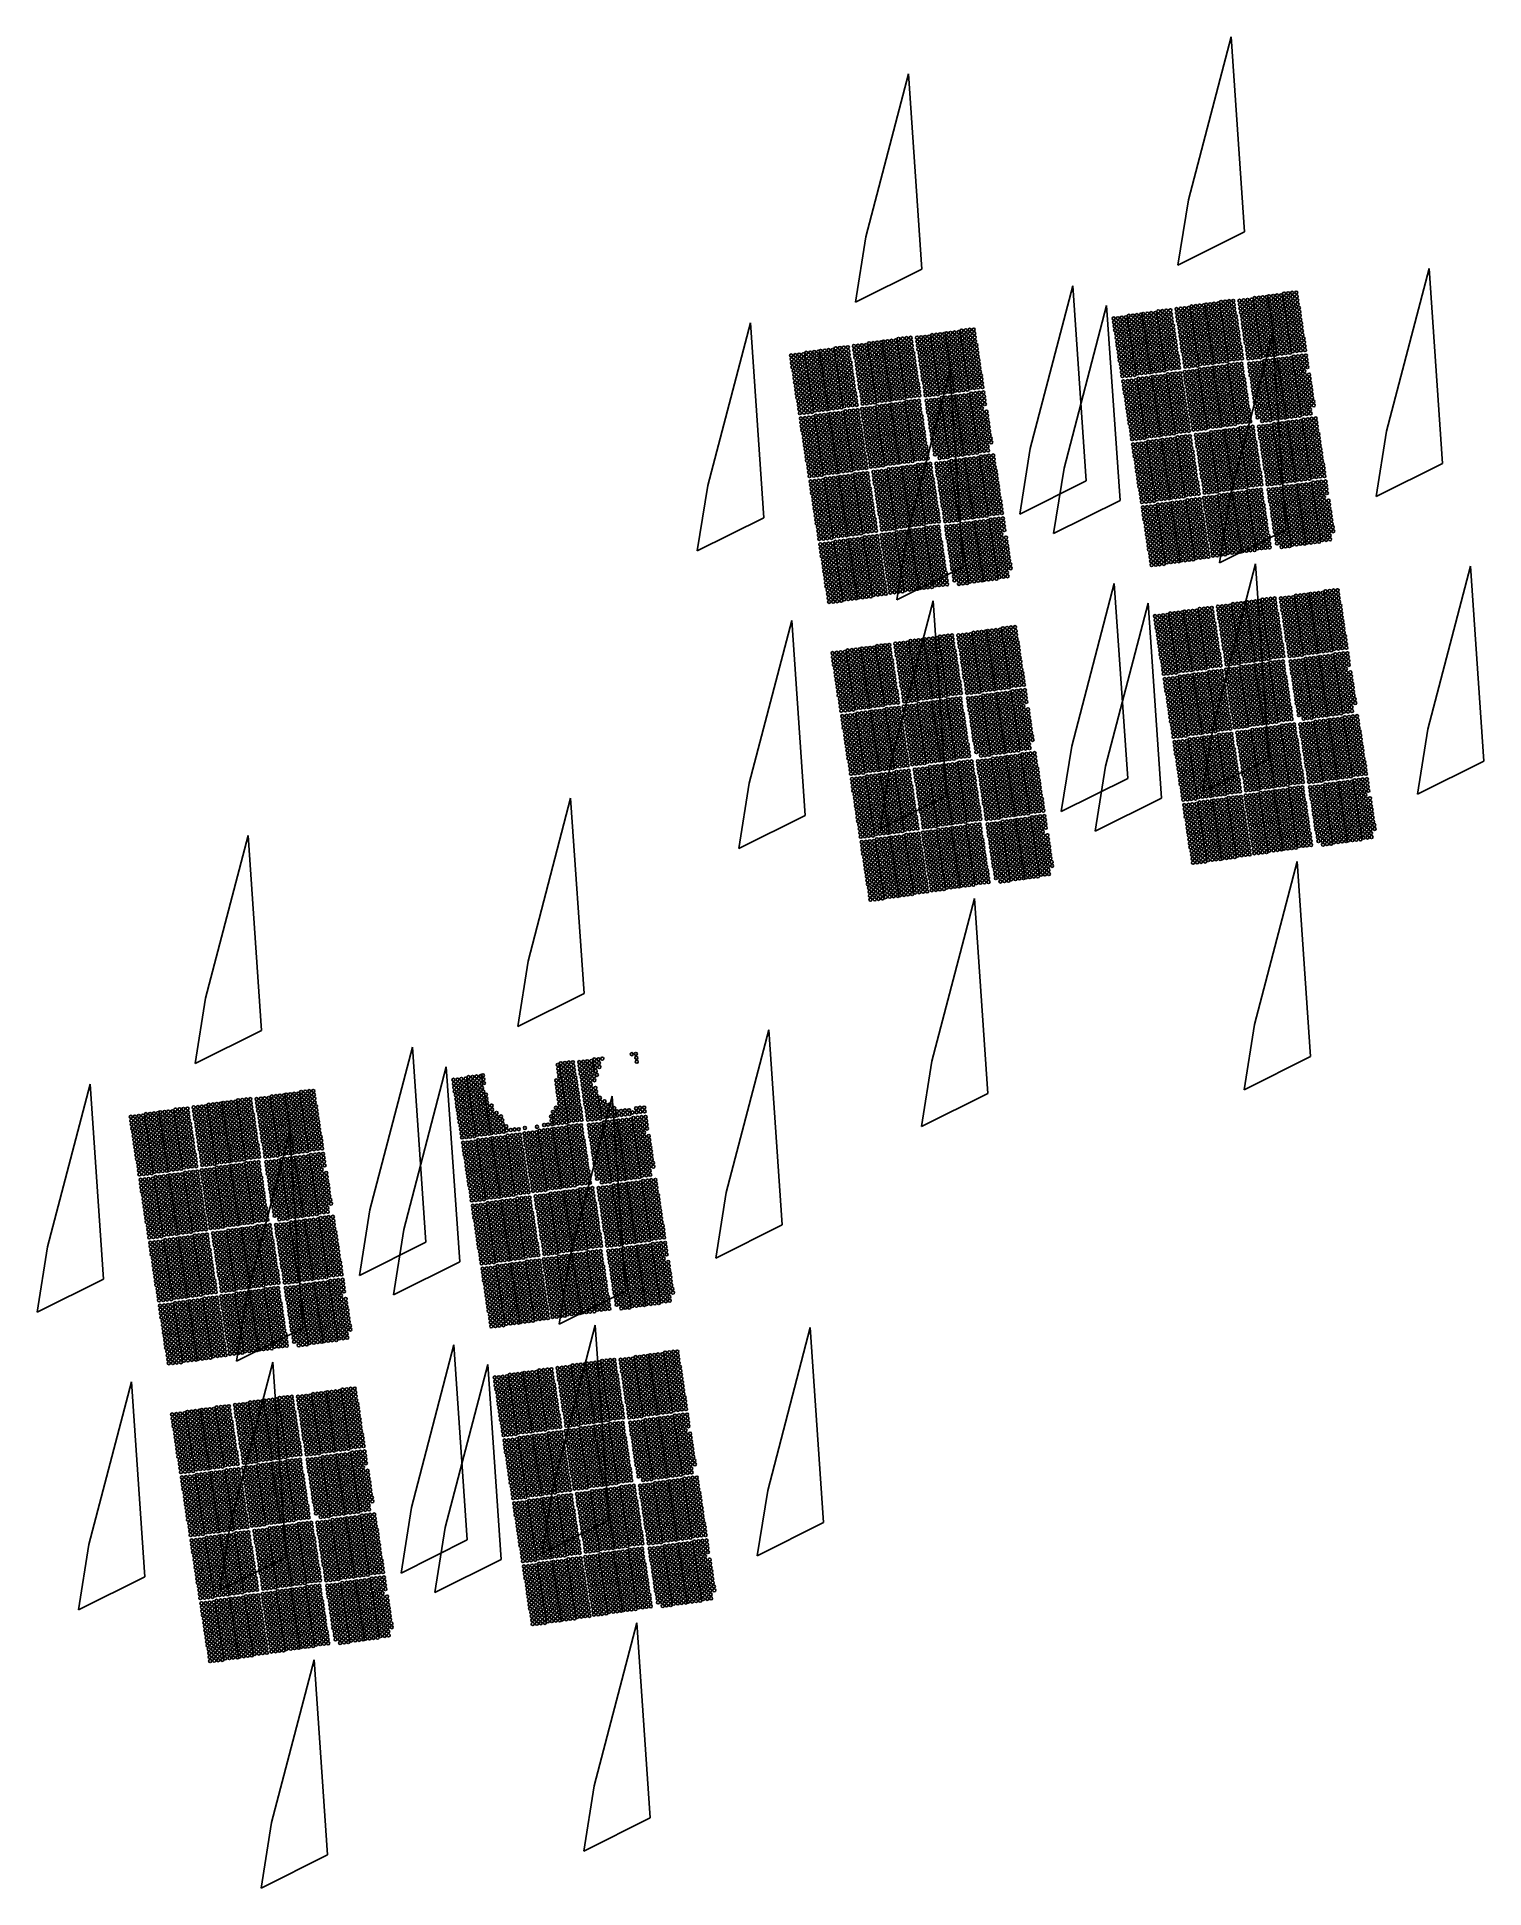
# Model space of a CAD drawing. Header units: inches. Extents: x -133 to 1452, y -237 to 1791.
import ezdxf

# ---------------------------------------------------------------- set-up
doc = ezdxf.new("R2010")
doc.units = ezdxf.units.IN
doc.header["$MEASUREMENT"] = 0

msp = doc.modelspace()

# ---------------------------------------------------------------- linework, layer by layer
for p, q in [((1127.9, 1612.3), (1174.6, 1790.7)), ((1174.6, 1790.7), (1189.2, 1577.1)), ((774.5, 1571.8), (821.2, 1750.2)), ((821.2, 1750.2), (835.8, 1536.5)), ((1116.5, 1540.7), (1127.9, 1612.3)), ((763.1, 1500.2), (774.5, 1571.8)), ((1189.2, 1577.1), (1116.5, 1540.7)), ((835.8, 1536.5), (763.1, 1500.2)), ((1345.1, 1358.7), (1391.7, 1537)), ((1391.7, 1537), (1406.4, 1323.4)), ((954.7, 1339.7), (1001.4, 1518)), ((1001.4, 1518), (1016, 1304.4)), ((991.7, 1318.2), (1038.3, 1496.5)), ((1038.3, 1496.5), (1053, 1282.9)), ((601.3, 1299.2), (648, 1477.5)), ((648, 1477.5), (662.6, 1263.9)), ((1173.3, 1286.2), (1219.9, 1464.5)), ((1219.9, 1464.5), (1234.6, 1250.9)), ((819.9, 1245.7), (866.6, 1424)), ((866.6, 1424), (881.2, 1210.4)), ((1333.7, 1287.1), (1345.1, 1358.7)), ((943.3, 1268.1), (954.7, 1339.7)), ((980.3, 1246.6), (991.7, 1318.2)), ((1406.4, 1323.4), (1333.7, 1287.1)), ((589.9, 1227.6), (601.3, 1299.2)), ((1016, 1304.4), (943.3, 1268.1)), ((1053, 1282.9), (980.3, 1246.6)), ((1161.9, 1214.6), (1173.3, 1286.2)), ((662.6, 1263.9), (589.9, 1227.6)), ((808.5, 1174.1), (819.9, 1245.7)), ((1234.6, 1250.9), (1161.9, 1214.6)), ((881.2, 1210.4), (808.5, 1174.1)), ((1154.9, 1035.1), (1201.6, 1213.5)), ((1201.6, 1213.5), (1216.2, 999.9)), ((1390.4, 1032.5), (1437.1, 1210.9)), ((1437.1, 1210.9), (1451.7, 997.3)), ((1000.1, 1013.6), (1046.7, 1191.9)), ((1046.7, 1191.9), (1061.4, 978.3)), ((801.5, 994.6), (848.2, 1173)), ((848.2, 1173), (862.8, 959.4)), ((1037.1, 992), (1083.7, 1170.4)), ((1083.7, 1170.4), (1098.4, 956.8)), ((646.7, 973.1), (693.3, 1151.4)), ((693.3, 1151.4), (708, 937.8)), ((1143.5, 963.6), (1154.9, 1035.1)), ((1379, 961), (1390.4, 1032.5)), ((790.1, 923.1), (801.5, 994.6)), ((988.7, 942), (1000.1, 1013.6)), ((1216.2, 999.9), (1143.5, 963.6)), ((1451.7, 997.3), (1379, 961)), ((1061.4, 978.3), (988.7, 942)), ((1025.7, 920.5), (1037.1, 992)), ((404.5, 778.2), (451.1, 956.6)), ((451.1, 956.6), (465.8, 742.9)), ((635.3, 901.5), (646.7, 973.1)), ((862.8, 959.4), (790.1, 923.1)), ((1098.4, 956.8), (1025.7, 920.5)), ((708, 937.8), (635.3, 901.5)), ((51.1, 737.7), (97.8, 916)), ((97.8, 916), (112.4, 702.4)), ((1200.3, 709), (1246.9, 887.4)), ((1246.9, 887.4), (1261.6, 673.8)), ((846.9, 668.5), (893.6, 846.9)), ((893.6, 846.9), (908.2, 633.3)), ((393.1, 706.6), (404.5, 778.2)), ((39.7, 666.1), (51.1, 737.7)), ((465.8, 742.9), (393.1, 706.6)), ((112.4, 702.4), (39.7, 666.1)), ((621.6, 524.6), (668.3, 702.9)), ((668.3, 702.9), (682.9, 489.3)), ((1188.9, 637.4), (1200.3, 709)), ((231.3, 505.6), (277.9, 683.9)), ((277.9, 683.9), (292.6, 470.3)), ((1261.6, 673.8), (1188.9, 637.4)), ((268.3, 484.1), (314.9, 662.4)), ((314.9, 662.4), (329.6, 448.8)), ((835.5, 596.9), (846.9, 668.5)), ((-122.1, 465.1), (-75.4, 643.4)), ((-75.4, 643.4), (-60.8, 429.8)), ((449.9, 452.1), (496.5, 630.4)), ((496.5, 630.4), (511.2, 416.8)), ((908.2, 633.3), (835.5, 596.9)), ((96.5, 411.6), (143.1, 589.9)), ((143.1, 589.9), (157.8, 376.3)), ((610.3, 453), (621.6, 524.6)), ((219.9, 434), (231.3, 505.6)), ((682.9, 489.3), (610.3, 453)), ((292.6, 470.3), (219.9, 434)), ((256.9, 412.5), (268.3, 484.1)), ((-133.5, 393.5), (-122.1, 465.1)), ((329.6, 448.8), (256.9, 412.5)), ((438.5, 380.5), (449.9, 452.1)), ((-60.8, 429.8), (-133.5, 393.5)), ((85.1, 340), (96.5, 411.6)), ((511.2, 416.8), (438.5, 380.5)), ((157.8, 376.3), (85.1, 340)), ((431.5, 201), (478.1, 379.4)), ((478.1, 379.4), (492.8, 165.8)), ((667, 198.4), (713.7, 376.8)), ((713.7, 376.8), (728.3, 163.2)), ((276.6, 179.5), (323.3, 357.8)), ((323.3, 357.8), (337.9, 144.2)), ((78.1, 160.5), (124.8, 338.9)), ((124.8, 338.9), (139.4, 125.3)), ((313.6, 157.9), (360.3, 336.3)), ((360.3, 336.3), (374.9, 122.7)), ((-76.7, 139), (-30.1, 317.3)), ((-30.1, 317.3), (-15.4, 103.7)), ((420.1, 129.5), (431.5, 201)), ((655.6, 126.9), (667, 198.4)), ((265.3, 107.9), (276.6, 179.5)), ((492.8, 165.8), (420.1, 129.5)), ((728.3, 163.2), (655.6, 126.9)), ((66.7, 89), (78.1, 160.5)), ((337.9, 144.2), (265.3, 107.9)), ((302.2, 86.4), (313.6, 157.9)), ((-88.1, 67.4), (-76.7, 139)), ((139.4, 125.3), (66.7, 89)), ((374.9, 122.7), (302.2, 86.4)), ((-15.4, 103.7), (-88.1, 67.4)), ((476.9, -125.1), (523.5, 53.3)), ((523.5, 53.3), (538.2, -160.3)), ((123.5, -165.6), (170.1, 12.8)), ((170.1, 12.8), (184.8, -200.8)), ((465.5, -196.7), (476.9, -125.1)), ((538.2, -160.3), (465.5, -196.7)), ((112.1, -237.2), (123.5, -165.6)), ((184.8, -200.8), (112.1, -237.2))]:
    msp.add_line(p, q)
for centre in [(1163.7, 1500.4), (1168.2, 1500.7), (1172.5, 1501.3), (1177, 1501.6), (1183.9, 1501.7), (1188.4, 1502.1), (1192.7, 1502.6), (1197.2, 1502.9), (1200.5, 1504.6), (1201, 1500.4), (1205, 1505), (1205.5, 1500.7), (1209.3, 1505.5), (1209.8, 1501.3), (1213.8, 1505.8), (1214.3, 1501.6), (1216.2, 1506.6), (1216.7, 1502.4), (1220.7, 1507), (1221.2, 1502.7), (1225, 1507.5), (1225.5, 1503.3), (1226, 1499), (1229.5, 1507.8), (1230, 1503.6), (1230.5, 1499.3), (1232.7, 1509.5), (1233.3, 1505.3), (1233.8, 1501), (1237.2, 1509.8), (1237.8, 1505.6), (1238.3, 1501.3), (1241.5, 1510.4), (1242, 1506.2), (1242.6, 1501.9), (1246, 1510.7), (1246.6, 1506.5), (1247.1, 1502.2), (1046.1, 1482.3), (1050.6, 1482.6), (1054.9, 1483.2), (1055.4, 1478.9), (1059.4, 1483.5), (1059.9, 1479.3), (1062.6, 1485.2), (1063.1, 1480.9), (1067.1, 1485.5), (1067.6, 1481.3), (1071.4, 1486), (1071.9, 1481.8), (1075.9, 1486.4), (1076.4, 1482.2), (1078.3, 1487.2), (1078.9, 1483), (1079.4, 1478.7), (1082.9, 1487.5), (1083.4, 1483.3), (1083.9, 1479), (1087.1, 1488.1), (1087.7, 1483.8), (1088.2, 1479.5), (1091.7, 1488.4), (1092.2, 1484.2), (1092.7, 1479.9), (1094.9, 1490.1), (1095.4, 1485.8), (1095.9, 1481.5), (1099.4, 1490.4), (1099.9, 1486.2), (1100.4, 1481.9), (1103.7, 1490.9), (1104.2, 1486.7), (1104.7, 1482.4), (1108.2, 1491.3), (1108.7, 1487.1), (1109.2, 1482.8), (1114.9, 1492.6), (1115.4, 1488.4), (1115.9, 1484.1), (1116.4, 1479.9), (1119.4, 1493), (1119.9, 1488.7), (1120.4, 1484.4), (1121, 1480.2), (1123.7, 1493.5), (1124.2, 1489.3), (1124.7, 1485), (1125.2, 1480.7), (1128.2, 1493.8), (1128.7, 1489.6), (1129.2, 1485.3), (1129.8, 1481.1), (1131.4, 1495.5), (1131.9, 1491.3), (1132.5, 1487), (1133, 1482.7), (1134.3, 1478.7), (1135.9, 1495.8), (1136.5, 1491.6), (1137, 1487.3), (1137.5, 1483.1), (1138.8, 1479), (1140.2, 1496.4), (1140.7, 1492.2), (1141.3, 1487.9), (1141.8, 1483.6), (1143.1, 1479.6), (1144.7, 1496.7), (1145.3, 1492.5), (1145.8, 1488.2), (1146.3, 1484), (1147.2, 1497.5), (1147.6, 1479.9), (1147.7, 1493.3), (1148.2, 1489), (1148.7, 1484.8), (1150, 1480.7), (1151.7, 1497.8), (1152.2, 1493.6), (1152.7, 1489.3), (1153.2, 1485.1), (1154.5, 1481), (1156, 1498.4), (1156.5, 1494.2), (1157, 1489.9), (1157.5, 1485.6), (1158.8, 1481.6), (1160.5, 1498.7), (1161, 1494.5), (1161.5, 1490.2), (1162, 1486), (1163.3, 1481.9), (1164.2, 1496.2), (1164.7, 1491.9), (1165.2, 1487.6), (1166.5, 1483.6), (1167.1, 1479.4), (1168.7, 1496.5), (1169.2, 1492.2), (1169.8, 1488), (1171.1, 1483.9), (1171.6, 1479.7), (1173, 1497), (1173.5, 1492.7), (1174, 1488.5), (1175.3, 1484.5), (1175.9, 1480.2), (1177.5, 1497.4), (1178, 1493.1), (1178.6, 1488.9), (1179.9, 1484.8), (1180.4, 1480.6), (1184.5, 1497.5), (1185, 1493.2), (1185.5, 1489), (1186.8, 1484.9), (1187.3, 1480.7), (1189, 1497.8), (1189.5, 1493.5), (1190, 1489.3), (1191.3, 1485.3), (1191.8, 1481), (1193.2, 1498.4), (1193.8, 1494.1), (1194.3, 1489.9), (1195.6, 1485.8), (1196.1, 1481.6), (1197.8, 1498.7), (1198.3, 1494.4), (1198.8, 1490.2), (1200.1, 1486.1), (1200.6, 1481.9), (1201.5, 1496.1), (1202, 1491.9), (1203.3, 1487.8), (1203.8, 1483.6), (1204.3, 1479.3), (1206, 1496.4), (1206.5, 1492.2), (1207.8, 1488.1), (1208.3, 1483.9), (1208.8, 1479.6), (1210.3, 1497), (1210.8, 1492.7), (1212.1, 1488.7), (1212.6, 1484.4), (1213.1, 1480.2), (1214.8, 1497.3), (1215.3, 1493.1), (1216.6, 1489), (1217.1, 1484.8), (1217.2, 1498.1), (1217.6, 1480.5), (1217.8, 1493.9), (1219.1, 1489.8), (1219.6, 1485.6), (1220.1, 1481.3), (1221.7, 1498.4), (1222.3, 1494.2), (1223.6, 1490.1), (1224.1, 1485.9), (1224.6, 1481.6), (1226.6, 1494.7), (1227.8, 1490.7), (1228.4, 1486.5), (1228.9, 1482.2), (1231.1, 1495.1), (1232.4, 1491), (1232.9, 1486.8), (1233.4, 1482.5), (1234.3, 1496.8), (1235.6, 1492.7), (1236.1, 1488.5), (1236.6, 1484.2), (1237.1, 1479.9), (1238.8, 1497.1), (1240.1, 1493), (1240.6, 1488.8), (1241.1, 1484.5), (1241.6, 1480.3), (1243.1, 1497.6), (1244.4, 1493.6), (1244.9, 1489.3), (1245.4, 1485), (1245.9, 1480.8), (1247.6, 1498), (1248.9, 1493.9), (1249.4, 1489.7), (1249.9, 1485.4), (1250.4, 1481.2), (810.3, 1459.9), (814.8, 1460.2), (819.1, 1460.8), (823.6, 1461.1), (830.6, 1461.2), (835.1, 1461.6), (839.4, 1462.1), (843.9, 1462.4), (847.1, 1464.1), (847.6, 1459.9), (851.6, 1464.4), (852.1, 1460.2), (855.9, 1465), (856.4, 1460.8), (860.4, 1465.3), (860.9, 1461.1), (862.8, 1466.1), (863.4, 1461.9), (867.3, 1466.5), (867.9, 1462.2), (871.6, 1467), (872.1, 1462.8), (872.7, 1458.5), (876.1, 1467.3), (876.7, 1463.1), (877.2, 1458.8), (879.4, 1469), (879.9, 1464.8), (880.4, 1460.5), (883.9, 1469.3), (884.4, 1465.1), (884.9, 1460.8), (888.2, 1469.9), (888.7, 1465.7), (889.2, 1461.4), (892.7, 1470.2), (893.2, 1466), (893.7, 1461.7), (1046.6, 1478.1), (1047.1, 1473.8), (1047.6, 1469.5), (1048.9, 1465.5), (1049.4, 1461.2), (1051.1, 1478.4), (1051.6, 1474.1), (1052.1, 1469.9), (1053.4, 1465.8), (1053.9, 1461.6), (1055.9, 1474.6), (1056.4, 1470.4), (1057.7, 1466.3), (1058.2, 1462.1), (1060.4, 1475), (1060.9, 1470.7), (1062.2, 1466.7), (1062.7, 1462.5), (1063.6, 1476.6), (1064.1, 1472.4), (1065.4, 1468.4), (1066, 1464.1), (1066.5, 1459.8), (1068.1, 1477), (1068.7, 1472.8), (1070, 1468.7), (1070.5, 1464.5), (1071, 1460.2), (1072.4, 1477.5), (1072.9, 1473.3), (1074.2, 1469.2), (1074.8, 1465), (1075.3, 1460.7), (1076.9, 1477.9), (1077.5, 1473.6), (1078.8, 1469.6), (1079.3, 1465.3), (1079.8, 1461), (1079.9, 1474.4), (1081.2, 1470.4), (1081.7, 1466.1), (1082.2, 1461.8), (1084.4, 1474.8), (1085.7, 1470.7), (1086.2, 1466.5), (1086.7, 1462.2), (1088.7, 1475.3), (1090, 1471.2), (1090.5, 1467), (1091, 1462.7), (1091.5, 1458.5), (1093.2, 1475.6), (1094.5, 1471.6), (1095, 1467.4), (1095.5, 1463.1), (1096, 1458.8), (1096.4, 1477.3), (1097.7, 1473.3), (1098.2, 1469), (1098.7, 1464.7), (1099.3, 1460.5), (1100.9, 1477.7), (1102.2, 1473.6), (1102.7, 1469.4), (1103.3, 1465.1), (1103.8, 1460.8), (1105.2, 1478.2), (1106.5, 1474.1), (1107, 1469.9), (1107.5, 1465.6), (1108.1, 1461.4), (1109.7, 1478.5), (1111, 1474.5), (1111.5, 1470.2), (1112.1, 1465.9), (1112.6, 1461.7), (1117.7, 1475.8), (1118.3, 1471.6), (1118.8, 1467.3), (1119.3, 1463), (1120.1, 1459.2), (1122.3, 1476.1), (1122.8, 1471.9), (1123.3, 1467.6), (1123.8, 1463.4), (1124.6, 1459.5), (1126.5, 1476.7), (1127.1, 1472.4), (1127.6, 1468.2), (1128.1, 1463.9), (1128.9, 1460), (1131.1, 1477), (1131.6, 1472.8), (1132.1, 1468.5), (1132.6, 1464.3), (1133.4, 1460.4), (1134.8, 1474.5), (1135.3, 1470.2), (1135.8, 1465.9), (1136.6, 1462), (1139.3, 1474.8), (1139.8, 1470.5), (1140.3, 1466.3), (1141.1, 1462.4), (1143.6, 1475.3), (1144.1, 1471), (1144.6, 1466.8), (1145.4, 1462.9), (1145.9, 1458.7), (1148.1, 1475.7), (1148.6, 1471.4), (1149.1, 1467.1), (1149.9, 1463.3), (1150.4, 1459), (1150.5, 1476.5), (1151, 1472.2), (1151.6, 1467.9), (1152.3, 1464), (1152.9, 1459.8), (1155, 1476.8), (1155.6, 1472.5), (1156.1, 1468.3), (1156.9, 1464.4), (1157.4, 1460.2), (1159.3, 1477.3), (1159.8, 1473), (1160.4, 1468.8), (1161.1, 1464.9), (1161.7, 1460.7), (1163.8, 1477.7), (1164.4, 1473.4), (1164.9, 1469.2), (1165.7, 1465.3), (1166.2, 1461), (1167.6, 1475.1), (1168.1, 1470.8), (1168.9, 1466.9), (1169.4, 1462.7), (1169.9, 1458.4), (1172.1, 1475.4), (1172.6, 1471.2), (1173.4, 1467.3), (1173.9, 1463), (1174.4, 1458.7), (1176.4, 1475.9), (1176.9, 1471.7), (1177.7, 1467.8), (1178.2, 1463.6), (1178.7, 1459.3), (1180.9, 1476.3), (1181.4, 1472), (1182.2, 1468.2), (1182.7, 1463.9), (1183.2, 1459.6), (1187.8, 1476.4), (1188.3, 1472.2), (1189.1, 1468.3), (1189.6, 1464), (1190.1, 1459.7), (1192.3, 1476.7), (1192.8, 1472.5), (1193.6, 1468.6), (1194.1, 1464.4), (1194.6, 1460.1), (1196.6, 1477.3), (1197.1, 1473), (1197.9, 1469.1), (1198.4, 1464.9), (1198.9, 1460.6), (1201.1, 1477.6), (1201.6, 1473.4), (1202.4, 1469.5), (1202.9, 1465.3), (1203.4, 1461), (1204.9, 1475), (1205.6, 1471.2), (1206.2, 1466.9), (1206.7, 1462.6), (1207.2, 1458.4), (1209.4, 1475.4), (1210.1, 1471.5), (1210.7, 1467.3), (1211.2, 1463), (1211.7, 1458.7), (1213.6, 1475.9), (1214.4, 1472), (1214.9, 1467.8), (1215.5, 1463.5), (1216, 1459.3), (1218.2, 1476.3), (1218.9, 1472.4), (1219.5, 1468.1), (1220, 1463.8), (1220.5, 1459.6), (1220.6, 1477.1), (1221.4, 1473.2), (1221.9, 1468.9), (1222.4, 1464.6), (1222.9, 1460.4), (1225.1, 1477.4), (1225.9, 1473.5), (1226.4, 1469.3), (1226.9, 1465), (1227.4, 1460.7), (1229.4, 1477.9), (1230.2, 1474), (1230.7, 1469.8), (1231.2, 1465.5), (1231.7, 1461.3), (1233.9, 1478.3), (1234.7, 1474.4), (1235.2, 1470.1), (1235.7, 1465.9), (1236.2, 1461.6), (1237.9, 1476), (1238.4, 1471.8), (1238.9, 1467.5), (1239.5, 1463.3), (1240.7, 1459.2), (1242.4, 1476.4), (1242.9, 1472.2), (1243.4, 1467.9), (1244, 1463.6), (1245.3, 1459.6), (1246.7, 1476.9), (1247.2, 1472.7), (1247.7, 1468.4), (1248.2, 1464.2), (1249.5, 1460.1), (1251.2, 1477.3), (1251.7, 1473), (1252.2, 1468.7), (1252.8, 1464.5), (1254.1, 1460.4), (692.7, 1441.8), (697.2, 1442.1), (701.5, 1442.7), (702, 1438.4), (706, 1443), (706.5, 1438.8), (709.2, 1444.7), (709.7, 1440.4), (713.7, 1445), (714.3, 1440.8), (718, 1445.5), (718.5, 1441.3), (722.5, 1445.9), (723.1, 1441.7), (725, 1446.7), (725.5, 1442.4), (726, 1438.2), (729.5, 1447), (730, 1442.8), (730.5, 1438.5), (733.8, 1447.6), (734.3, 1443.3), (734.8, 1439), (738.3, 1447.9), (738.8, 1443.7), (739.3, 1439.4), (741.5, 1449.6), (742, 1445.3), (742.5, 1441), (746, 1449.9), (746.5, 1445.7), (747, 1441.4), (750.3, 1450.4), (750.8, 1446.2), (751.3, 1441.9), (754.8, 1450.8), (755.3, 1446.6), (755.8, 1442.3), (761.5, 1452.1), (762, 1447.9), (762.6, 1443.6), (763.1, 1439.4), (766, 1452.4), (766.6, 1448.2), (767.1, 1443.9), (767.6, 1439.7), (770.3, 1453), (770.8, 1448.8), (771.4, 1444.5), (771.9, 1440.2), (774.8, 1453.3), (775.4, 1449.1), (775.9, 1444.8), (776.4, 1440.6), (778.1, 1455), (778.6, 1450.8), (779.1, 1446.5), (779.6, 1442.2), (780.9, 1438.2), (782.6, 1455.3), (783.1, 1451.1), (783.6, 1446.8), (784.1, 1442.6), (785.4, 1438.5), (786.8, 1455.9), (787.4, 1451.6), (787.9, 1447.4), (788.4, 1443.1), (789.7, 1439.1), (791.4, 1456.2), (791.9, 1452), (792.4, 1447.7), (792.9, 1443.5), (793.8, 1457), (794.2, 1439.4), (794.3, 1452.8), (794.8, 1448.5), (795.3, 1444.3), (796.6, 1440.2), (798.3, 1457.3), (798.8, 1453.1), (799.3, 1448.8), (799.9, 1444.6), (801.2, 1440.5), (802.6, 1457.9), (803.1, 1453.7), (803.6, 1449.4), (804.1, 1445.1), (805.4, 1441.1), (807.1, 1458.2), (807.6, 1454), (808.1, 1449.7), (808.7, 1445.5), (810, 1441.4), (810.8, 1455.7), (811.4, 1451.4), (811.9, 1447.1), (813.2, 1443.1), (813.7, 1438.8), (815.4, 1456), (815.9, 1451.7), (816.4, 1447.5), (817.7, 1443.4), (818.2, 1439.2), (819.6, 1456.5), (820.2, 1452.2), (820.7, 1448), (822, 1444), (822.5, 1439.7), (824.2, 1456.9), (824.7, 1452.6), (825.2, 1448.4), (826.5, 1444.3), (827, 1440.1), (831.1, 1457), (831.6, 1452.7), (832.1, 1448.5), (833.4, 1444.4), (833.9, 1440.2), (835.6, 1457.3), (836.1, 1453), (836.6, 1448.8), (837.9, 1444.7), (838.4, 1440.5), (839.9, 1457.9), (840.4, 1453.6), (840.9, 1449.3), (842.2, 1445.3), (842.7, 1441.1), (844.4, 1458.2), (844.9, 1453.9), (845.4, 1449.7), (846.7, 1445.6), (847.2, 1441.4), (848.1, 1455.6), (848.6, 1451.4), (849.9, 1447.3), (850.5, 1443.1), (851, 1438.8), (852.6, 1455.9), (853.1, 1451.7), (854.4, 1447.6), (855, 1443.4), (855.5, 1439.1), (856.9, 1456.5), (857.4, 1452.2), (858.7, 1448.2), (859.2, 1443.9), (859.8, 1439.6), (861.4, 1456.8), (861.9, 1452.6), (863.2, 1448.5), (863.8, 1444.3), (863.9, 1457.6), (864.3, 1440), (864.4, 1453.4), (865.7, 1449.3), (866.2, 1445.1), (866.7, 1440.8), (868.4, 1457.9), (868.9, 1453.7), (870.2, 1449.6), (870.7, 1445.4), (871.2, 1441.1), (873.2, 1454.2), (874.5, 1450.2), (875, 1446), (875.5, 1441.7), (877.7, 1454.6), (879, 1450.5), (879.5, 1446.3), (880, 1442), (880.9, 1456.3), (882.2, 1452.2), (882.7, 1448), (883.2, 1443.7), (883.8, 1439.4), (885.4, 1456.6), (886.7, 1452.5), (887.2, 1448.3), (887.7, 1444), (888.3, 1439.8), (889.7, 1457.1), (891, 1453.1), (891.5, 1448.8), (892, 1444.5), (892.5, 1440.3), (894.2, 1457.5), (895.5, 1453.4), (896, 1449.2), (896.5, 1444.9), (897.1, 1440.7), (1049.9, 1456.9), (1050.5, 1452.7), (1051.2, 1448.8), (1051.8, 1444.6), (1052.3, 1440.3), (1054.5, 1457.3), (1055, 1453.1), (1055.8, 1449.2), (1056.3, 1444.9), (1056.8, 1440.6), (1058.7, 1457.8), (1059.3, 1453.6), (1060, 1449.7), (1060.6, 1445.5), (1061.1, 1441.2), (1063.3, 1458.2), (1063.8, 1453.9), (1064.6, 1450), (1065.1, 1445.8), (1065.6, 1441.5), (1067, 1455.6), (1067.8, 1451.7), (1068.3, 1447.5), (1068.8, 1443.2), (1069.3, 1439), (1071.5, 1455.9), (1072.3, 1452), (1072.8, 1447.8), (1073.3, 1443.5), (1073.8, 1439.3), (1075.8, 1456.5), (1076.6, 1452.6), (1077.1, 1448.4), (1077.6, 1444.1), (1078.1, 1439.8), (1080.3, 1456.8), (1081.1, 1452.9), (1081.6, 1448.7), (1082.1, 1444.4), (1082.6, 1440.2), (1082.7, 1457.6), (1083.5, 1453.7), (1084, 1449.5), (1084.5, 1445.2), (1085.1, 1441), (1087.3, 1458), (1088, 1454.1), (1088.5, 1449.8), (1089.1, 1445.5), (1089.6, 1441.3), (1092.3, 1454.6), (1092.8, 1450.4), (1093.3, 1446.1), (1093.9, 1441.8), (1096.8, 1454.9), (1097.3, 1450.7), (1097.9, 1446.4), (1098.4, 1442.2), (1099.7, 1438.1), (1100, 1456.6), (1100.6, 1452.4), (1101.1, 1448.1), (1101.6, 1443.9), (1102.9, 1439.8), (1104.6, 1456.9), (1105.1, 1452.7), (1105.6, 1448.4), (1106.1, 1444.2), (1107.4, 1440.1), (1108.8, 1457.5), (1109.4, 1453.3), (1109.9, 1449), (1110.4, 1444.7), (1111.7, 1440.7), (1113.4, 1457.8), (1113.9, 1453.6), (1114.4, 1449.3), (1114.9, 1445.1), (1116.2, 1441), (1120.6, 1454.9), (1121.1, 1450.6), (1121.6, 1446.4), (1122.9, 1442.3), (1123.4, 1438.1), (1125.1, 1455.3), (1125.6, 1451), (1126.1, 1446.7), (1127.4, 1442.7), (1127.9, 1438.4), (1129.4, 1455.8), (1129.9, 1451.5), (1130.4, 1447.3), (1131.7, 1443.2), (1132.2, 1439), (1133.9, 1456.1), (1134.4, 1451.8), (1134.9, 1447.6), (1136.2, 1443.6), (1136.7, 1439.3), (1137.1, 1457.8), (1137.6, 1453.5), (1138.1, 1449.3), (1139.4, 1445.2), (1140, 1441), (1141.6, 1458.1), (1142.1, 1453.9), (1142.7, 1449.6), (1144, 1445.6), (1144.5, 1441.3), (1146.4, 1454.4), (1146.9, 1450.2), (1148.2, 1446.1), (1148.8, 1441.9), (1150.9, 1454.7), (1151.5, 1450.5), (1152.8, 1446.4), (1153.3, 1442.2), (1153.4, 1455.5), (1153.9, 1451.3), (1155.2, 1447.2), (1155.7, 1443), (1156.2, 1438.7), (1157.9, 1455.9), (1158.4, 1451.6), (1159.7, 1447.6), (1160.2, 1443.3), (1160.7, 1439), (1162.2, 1456.4), (1162.7, 1452.2), (1164, 1448.1), (1164.5, 1443.9), (1165, 1439.6), (1166.7, 1456.7), (1167.2, 1452.5), (1168.5, 1448.4), (1169, 1444.2), (1169.5, 1439.9), (1170.4, 1454.2), (1171.7, 1450.1), (1172.2, 1445.9), (1172.7, 1441.6), (1174.9, 1454.5), (1176.2, 1450.5), (1176.7, 1446.2), (1177.3, 1441.9), (1179.2, 1455.1), (1180.5, 1451), (1181, 1446.8), (1181.5, 1442.5), (1182.1, 1438.2), (1183.7, 1455.4), (1185, 1451.3), (1185.5, 1447.1), (1186.1, 1442.8), (1186.6, 1438.6), (1190.7, 1455.5), (1192, 1451.4), (1192.5, 1447.2), (1193, 1442.9), (1193.5, 1438.7), (1195.2, 1455.8), (1196.5, 1451.8), (1197, 1447.6), (1197.5, 1443.3), (1198, 1439), (1199.4, 1456.4), (1200.7, 1452.3), (1201.3, 1448.1), (1201.8, 1443.8), (1202.3, 1439.6), (1204, 1456.7), (1205.3, 1452.7), (1205.8, 1448.4), (1206.3, 1444.1), (1206.8, 1439.9), (1208.5, 1454.3), (1209, 1450.1), (1209.5, 1445.8), (1210, 1441.6), (1213, 1454.7), (1213.5, 1450.4), (1214, 1446.2), (1214.5, 1441.9), (1217.3, 1455.2), (1217.8, 1451), (1218.3, 1446.7), (1218.8, 1442.5), (1221.8, 1455.6), (1222.3, 1451.3), (1222.8, 1447), (1223.3, 1442.8), (1224.2, 1456.3), (1224.7, 1452.1), (1225.3, 1447.8), (1225.8, 1443.6), (1228.7, 1456.7), (1229.3, 1452.5), (1229.8, 1448.2), (1230.3, 1443.9), (1233, 1457.2), (1233.5, 1453), (1234, 1448.7), (1234.6, 1444.5), (1235.7, 1438.5), (1237.5, 1457.6), (1238, 1453.3), (1238.6, 1449), (1239.1, 1444.8), (1240.2, 1438.8), (1241.3, 1455), (1241.8, 1450.7), (1242.3, 1446.5), (1243.4, 1440.5), (1245.8, 1455.3), (1246.3, 1451), (1246.8, 1446.8), (1247.9, 1440.8), (1250.1, 1455.9), (1250.6, 1451.6), (1251.1, 1447.4), (1252.2, 1441.4), (1254.6, 1456.2), (1255.1, 1451.9), (1255.6, 1447.7), (1256.7, 1441.7), (693.2, 1437.6), (693.7, 1433.3), (694.2, 1429), (695.5, 1425), (696.1, 1420.7), (697.7, 1437.9), (698.2, 1433.6), (698.8, 1429.4), (700.1, 1425.3), (700.6, 1421.1), (702.5, 1434.1), (703, 1429.9), (704.3, 1425.8), (704.9, 1421.6), (707, 1434.5), (707.6, 1430.2), (708.9, 1426.2), (709.4, 1422), (710.3, 1436.1), (710.8, 1431.9), (712.1, 1427.9), (712.6, 1423.6), (713.1, 1419.3), (714.8, 1436.5), (715.3, 1432.3), (716.6, 1428.2), (717.1, 1424), (717.6, 1419.7), (719.1, 1437), (719.6, 1432.8), (720.9, 1428.7), (721.4, 1424.5), (721.9, 1420.2), (723.6, 1437.4), (724.1, 1433.1), (725.4, 1429.1), (725.9, 1424.8), (726.4, 1420.5), (726.5, 1433.9), (727.8, 1429.9), (728.3, 1425.6), (728.8, 1421.3), (731, 1434.3), (732.3, 1430.2), (732.8, 1426), (733.4, 1421.7), (735.3, 1434.8), (736.6, 1430.7), (737.1, 1426.5), (737.6, 1422.2), (738.2, 1418), (739.8, 1435.1), (741.1, 1431.1), (741.6, 1426.8), (742.2, 1422.6), (742.7, 1418.3), (743, 1436.8), (744.3, 1432.7), (744.9, 1428.5), (745.4, 1424.2), (745.9, 1420), (747.6, 1437.1), (748.9, 1433.1), (749.4, 1428.9), (749.9, 1424.6), (750.4, 1420.3), (751.8, 1437.7), (753.1, 1433.6), (753.7, 1429.4), (754.2, 1425.1), (754.7, 1420.9), (756.4, 1438), (757.7, 1434), (758.2, 1429.7), (758.7, 1425.4), (759.2, 1421.2), (764.4, 1435.3), (764.9, 1431.1), (765.4, 1426.8), (765.9, 1422.5), (766.7, 1418.6), (768.9, 1435.6), (769.4, 1431.4), (769.9, 1427.1), (770.4, 1422.9), (771.2, 1419), (773.2, 1436.2), (773.7, 1431.9), (774.2, 1427.6), (774.7, 1423.4), (775.5, 1419.5), (777.7, 1436.5), (778.2, 1432.3), (778.7, 1428), (779.2, 1423.8), (780, 1419.9), (781.4, 1434), (781.9, 1429.7), (782.4, 1425.4), (783.2, 1421.5), (785.9, 1434.3), (786.4, 1430), (787, 1425.8), (787.7, 1421.9), (790.2, 1434.8), (790.7, 1430.5), (791.2, 1426.3), (792, 1422.4), (792.5, 1418.2), (794.7, 1435.2), (795.2, 1430.9), (795.8, 1426.6), (796.5, 1422.8), (797.1, 1418.5), (797.2, 1436), (797.7, 1431.7), (798.2, 1427.4), (799, 1423.5), (799.5, 1419.3), (801.7, 1436.3), (802.2, 1432), (802.7, 1427.8), (803.5, 1423.9), (804, 1419.7), (806, 1436.8), (806.5, 1432.5), (807, 1428.3), (807.8, 1424.4), (808.3, 1420.2), (810.5, 1437.2), (811, 1432.9), (811.5, 1428.7), (812.3, 1424.8), (812.8, 1420.5), (814.2, 1434.6), (814.7, 1430.3), (815.5, 1426.4), (816, 1422.2), (816.5, 1417.9), (818.7, 1434.9), (819.2, 1430.7), (820, 1426.8), (820.5, 1422.5), (821, 1418.2), (823, 1435.4), (823.5, 1431.2), (824.3, 1427.3), (824.8, 1423.1), (825.3, 1418.8), (827.5, 1435.8), (828, 1431.5), (828.8, 1427.6), (829.3, 1423.4), (829.8, 1419.1), (834.4, 1435.9), (835, 1431.7), (835.7, 1427.8), (836.3, 1423.5), (836.8, 1419.2), (839, 1436.2), (839.5, 1432), (840.2, 1428.1), (840.8, 1423.9), (841.3, 1419.6), (843.2, 1436.8), (843.8, 1432.5), (844.5, 1428.6), (845, 1424.4), (845.6, 1420.1), (847.7, 1437.1), (848.3, 1432.9), (849, 1429), (849.6, 1424.7), (850.1, 1420.5), (851.5, 1434.5), (852.3, 1430.6), (852.8, 1426.4), (853.3, 1422.1), (853.8, 1417.9), (856, 1434.9), (856.8, 1431), (857.3, 1426.8), (857.8, 1422.5), (858.3, 1418.2), (860.3, 1435.4), (861.1, 1431.5), (861.6, 1427.3), (862.1, 1423), (862.6, 1418.8), (864.8, 1435.8), (865.6, 1431.9), (866.1, 1427.6), (866.6, 1423.3), (867.1, 1419.1), (867.2, 1436.5), (868, 1432.7), (868.5, 1428.4), (869, 1424.1), (869.6, 1419.9), (871.7, 1436.9), (872.5, 1433), (873, 1428.8), (873.5, 1424.5), (874.1, 1420.2), (876, 1437.4), (876.8, 1433.5), (877.3, 1429.3), (877.8, 1425), (878.3, 1420.8), (880.5, 1437.8), (881.3, 1433.9), (881.8, 1429.6), (882.3, 1425.3), (882.9, 1421.1), (884.5, 1435.5), (885, 1431.3), (885.6, 1427), (886.1, 1422.8), (887.4, 1418.7), (889, 1435.9), (889.6, 1431.7), (890.1, 1427.4), (890.6, 1423.1), (891.9, 1419.1), (893.3, 1436.4), (893.8, 1432.2), (894.4, 1427.9), (894.9, 1423.7), (896.2, 1419.6), (897.8, 1436.8), (898.4, 1432.5), (898.9, 1428.2), (899.4, 1424), (900.7, 1419.9), (1052.8, 1436.1), (1054.1, 1432), (1054.6, 1427.8), (1055.1, 1423.5), (1055.6, 1419.3), (1057.3, 1436.4), (1058.6, 1432.3), (1059.1, 1428.1), (1059.6, 1423.8), (1060.2, 1419.6), (1061.6, 1436.9), (1062.9, 1432.9), (1063.4, 1428.7), (1063.9, 1424.4), (1064.4, 1420.1), (1066.1, 1437.3), (1067.4, 1433.2), (1067.9, 1429), (1068.4, 1424.7), (1068.9, 1420.5), (1070.6, 1434.9), (1071.1, 1430.7), (1071.6, 1426.4), (1072.2, 1422.1), (1075.1, 1435.2), (1075.6, 1431), (1076.2, 1426.7), (1076.7, 1422.5), (1079.4, 1435.8), (1079.9, 1431.5), (1080.4, 1427.2), (1081, 1423), (1083.9, 1436.1), (1084.4, 1431.9), (1085, 1427.6), (1085.5, 1423.4), (1086.4, 1436.9), (1086.9, 1432.7), (1087.4, 1428.4), (1087.9, 1424.1), (1089, 1418.2), (1090.9, 1437.2), (1091.4, 1433), (1091.9, 1428.7), (1092.4, 1424.5), (1093.5, 1418.5), (1095.2, 1437.8), (1095.7, 1433.6), (1096.2, 1429.3), (1096.7, 1425), (1097.8, 1419), (1100.2, 1433.9), (1100.7, 1429.6), (1101.2, 1425.4), (1102.3, 1419.4), (1103.4, 1435.6), (1103.9, 1431.3), (1104.4, 1427), (1105.5, 1421.1), (1107.9, 1435.9), (1108.4, 1431.6), (1108.9, 1427.4), (1110.1, 1421.4), (1112.2, 1436.4), (1112.7, 1432.1), (1113.2, 1427.9), (1114.3, 1421.9), (1116.7, 1436.8), (1117.2, 1432.5), (1117.7, 1428.3), (1118.9, 1422.3), (1119.4, 1418), (1123.9, 1423.6), (1123.9, 1433.8), (1124.5, 1429.6), (1124.4, 1419.4), (1128.4, 1423.9), (1128.5, 1434.2), (1129, 1429.9), (1128.9, 1419.7), (1132.7, 1424.5), (1132.7, 1434.7), (1133.2, 1420.3), (1133.3, 1430.5), (1137.2, 1424.8), (1137.3, 1435), (1137.8, 1430.8), (1137.7, 1420.6), (1140.5, 1436.7), (1140.4, 1426.5), (1141, 1432.5), (1140.9, 1422.3), (1141.5, 1418), (1145, 1437), (1144.9, 1426.8), (1145.5, 1432.8), (1145.5, 1422.6), (1146, 1418.3), (1149.3, 1437.6), (1149.2, 1427.4), (1149.8, 1433.3), (1149.7, 1423.1), (1150.3, 1418.8), (1153.8, 1437.9), (1153.7, 1427.7), (1154.3, 1433.7), (1154.3, 1423.5), (1154.8, 1419.2), (1156.2, 1428.5), (1156.7, 1424.3), (1156.7, 1434.5), (1157.2, 1420), (1160.7, 1428.8), (1161.2, 1424.6), (1161.2, 1434.8), (1161.7, 1420.3), (1165, 1429.4), (1165.5, 1425.2), (1165.5, 1435.4), (1166, 1420.9), (1169.5, 1429.7), (1170, 1425.5), (1170, 1435.7), (1170.5, 1421.2), (1172.7, 1431.4), (1173.3, 1437.4), (1173.2, 1427.2), (1173.7, 1422.9), (1174.3, 1418.6), (1177.2, 1431.7), (1177.8, 1437.7), (1177.7, 1427.5), (1178.2, 1423.2), (1178.8, 1419), (1181.5, 1432.3), (1182, 1428), (1182.5, 1423.7), (1183, 1419.5), (1186, 1432.6), (1186.5, 1428.4), (1187, 1424.1), (1187.6, 1419.9), (1194.6, 1432.7), (1195.1, 1428.5), (1195.6, 1424.2), (1196.2, 1420), (1199.1, 1433.1), (1199.6, 1428.8), (1200.2, 1424.5), (1200.7, 1420.3), (1203.4, 1433.6), (1203.9, 1429.4), (1204.4, 1425.1), (1205, 1420.8), (1207.9, 1433.9), (1208.4, 1429.7), (1208.9, 1425.4), (1209.5, 1421.2), (1211.1, 1435.6), (1211.7, 1431.4), (1212.2, 1427.1), (1212.7, 1422.9), (1214, 1418.8), (1215.6, 1435.9), (1216.2, 1431.7), (1216.7, 1427.4), (1217.2, 1423.2), (1218.5, 1419.1), (1219.9, 1436.5), (1220.4, 1432.3), (1221, 1428), (1221.5, 1423.7), (1222.8, 1419.7), (1224.4, 1436.8), (1225, 1432.6), (1225.5, 1428.3), (1226, 1424.1), (1226.9, 1437.6), (1227.3, 1420), (1227.4, 1433.4), (1227.9, 1429.1), (1228.4, 1424.9), (1229.7, 1420.8), (1231.4, 1438), (1231.9, 1433.7), (1232.4, 1429.4), (1232.9, 1425.2), (1234.2, 1421.1), (1236.2, 1434.3), (1236.7, 1430), (1237.2, 1425.7), (1238.5, 1421.7), (1240.7, 1434.6), (1241.2, 1430.3), (1241.7, 1426.1), (1243, 1422), (1243.9, 1436.3), (1244.4, 1432), (1245, 1427.7), (1246.3, 1423.7), (1246.8, 1419.5), (1248.4, 1436.6), (1249, 1432.3), (1249.5, 1428.1), (1250.8, 1424), (1251.3, 1419.8), (1252.7, 1437.1), (1253.2, 1432.9), (1253.8, 1428.6), (1255, 1424.6), (1255.6, 1420.3), (1257.2, 1437.5), (1257.7, 1433.2), (1258.3, 1429), (1260.1, 1420.7), (696.6, 1416.4), (697.1, 1412.2), (697.9, 1408.3), (698.4, 1404.1), (698.9, 1399.8), (701.1, 1416.8), (701.6, 1412.6), (702.4, 1408.7), (702.9, 1404.4), (703.4, 1400.1), (705.4, 1417.3), (705.9, 1413.1), (706.7, 1409.2), (707.2, 1405), (707.7, 1400.7), (709.9, 1417.7), (710.4, 1413.4), (711.2, 1409.5), (711.7, 1405.3), (712.2, 1401), (713.6, 1415.1), (714.4, 1411.2), (714.9, 1407), (715.4, 1402.7), (715.9, 1398.5), (718.1, 1415.4), (718.9, 1411.5), (719.4, 1407.3), (719.9, 1403), (720.5, 1398.8), (722.4, 1416), (723.2, 1412.1), (723.7, 1407.9), (724.2, 1403.6), (724.7, 1399.3), (726.9, 1416.3), (727.7, 1412.4), (728.2, 1408.2), (728.7, 1403.9), (729.3, 1399.7), (729.4, 1417.1), (730.1, 1413.2), (730.7, 1409), (731.2, 1404.7), (731.7, 1400.5), (733.9, 1417.4), (734.7, 1413.6), (735.2, 1409.3), (735.7, 1405), (736.2, 1400.8), (738.9, 1414.1), (739.5, 1409.9), (740, 1405.6), (740.5, 1401.3), (743.5, 1414.4), (744, 1410.2), (744.5, 1405.9), (745, 1401.7), (746.3, 1397.6), (746.7, 1416.1), (747.2, 1411.9), (747.7, 1407.6), (748.2, 1403.3), (749.5, 1399.3), (751.2, 1416.4), (751.7, 1412.2), (752.2, 1407.9), (752.7, 1403.7), (754, 1399.6), (755.5, 1417), (756, 1412.7), (756.5, 1408.5), (757, 1404.2), (758.3, 1400.2), (760, 1417.3), (760.5, 1413.1), (761, 1408.8), (761.5, 1404.6), (762.8, 1400.5), (767.2, 1414.4), (767.7, 1410.1), (768.2, 1405.9), (769.5, 1401.8), (770.1, 1397.6), (771.7, 1414.8), (772.2, 1410.5), (772.8, 1406.2), (774.1, 1402.2), (774.6, 1397.9), (776, 1415.3), (776.5, 1411), (777, 1406.8), (778.3, 1402.7), (778.9, 1398.5), (780.5, 1415.6), (781, 1411.3), (781.6, 1407.1), (782.9, 1403.1), (783.4, 1398.8), (783.7, 1417.3), (784.3, 1413), (784.8, 1408.8), (786.1, 1404.7), (786.6, 1400.5), (788.3, 1417.6), (788.8, 1413.3), (789.3, 1409.1), (790.6, 1405.1), (791.1, 1400.8), (793.1, 1413.9), (793.6, 1409.7), (794.9, 1405.6), (795.4, 1401.4), (797.6, 1414.2), (798.1, 1410), (799.4, 1405.9), (799.9, 1401.7), (800, 1415), (800.5, 1410.8), (801.8, 1406.7), (802.3, 1402.5), (802.8, 1398.2), (804.5, 1415.4), (805, 1411.1), (806.3, 1407.1), (806.8, 1402.8), (807.4, 1398.5), (808.8, 1415.9), (809.3, 1411.7), (810.6, 1407.6), (811.1, 1403.4), (811.6, 1399.1), (813.3, 1416.2), (813.8, 1412), (815.1, 1407.9), (815.6, 1403.7), (816.2, 1399.4), (817, 1413.7), (818.3, 1409.6), (818.9, 1405.4), (819.4, 1401.1), (821.6, 1414), (822.9, 1410), (823.4, 1405.7), (823.9, 1401.4), (825.8, 1414.6), (827.1, 1410.5), (827.7, 1406.3), (828.2, 1402), (828.7, 1397.7), (830.4, 1414.9), (831.6, 1410.8), (832.2, 1406.6), (832.7, 1402.3), (833.2, 1398.1), (837.3, 1415), (838.6, 1410.9), (839.1, 1406.7), (839.6, 1402.4), (840.1, 1398.2), (841.8, 1415.3), (843.1, 1411.3), (843.6, 1407.1), (844.1, 1402.8), (844.6, 1398.5), (846.1, 1415.9), (847.4, 1411.8), (847.9, 1407.6), (848.4, 1403.3), (848.9, 1399.1), (850.6, 1416.2), (851.9, 1412.2), (852.4, 1407.9), (852.9, 1403.6), (853.4, 1399.4), (855.1, 1413.8), (855.6, 1409.6), (856.1, 1405.3), (856.7, 1401.1), (859.6, 1414.2), (860.1, 1409.9), (860.6, 1405.6), (861.2, 1401.4), (863.9, 1414.7), (864.4, 1410.5), (864.9, 1406.2), (865.4, 1402), (868.4, 1415), (868.9, 1410.8), (869.4, 1406.5), (870, 1402.3), (870.9, 1415.8), (871.4, 1411.6), (871.9, 1407.3), (872.4, 1403.1), (875.4, 1416.2), (875.9, 1412), (876.4, 1407.7), (876.9, 1403.4), (879.6, 1416.7), (880.2, 1412.5), (880.7, 1408.2), (881.2, 1404), (882.3, 1398), (884.2, 1417.1), (884.7, 1412.8), (885.2, 1408.5), (885.7, 1404.3), (886.8, 1398.3), (887.9, 1414.5), (888.4, 1410.2), (888.9, 1406), (890, 1400), (892.4, 1414.8), (892.9, 1410.5), (893.4, 1406.3), (894.5, 1400.3), (896.7, 1415.4), (897.2, 1411.1), (897.7, 1406.9), (898.8, 1400.9), (901.2, 1415.7), (901.7, 1411.4), (902.2, 1407.2), (903.3, 1401.2), (1056.7, 1413.3), (1057.3, 1409), (1057.8, 1404.8), (1058.3, 1400.5), (1061.3, 1413.6), (1061.8, 1409.4), (1062.3, 1405.1), (1062.8, 1400.9), (1065.5, 1414.2), (1066.1, 1409.9), (1066.6, 1405.6), (1067.1, 1401.4), (1070.1, 1414.5), (1070.6, 1410.3), (1071.1, 1406), (1071.6, 1401.7), (1072.9, 1397.7), (1073.3, 1416.2), (1073.8, 1411.9), (1074.3, 1407.6), (1074.8, 1403.4), (1076.1, 1399.3), (1077.8, 1416.5), (1078.3, 1412.3), (1078.8, 1408), (1079.3, 1403.7), (1080.6, 1399.7), (1082.1, 1417), (1082.6, 1412.8), (1083.1, 1408.5), (1083.6, 1404.3), (1084.9, 1400.2), (1086.6, 1417.4), (1087.1, 1413.2), (1087.6, 1408.9), (1088.1, 1404.6), (1089.4, 1400.6), (1089.5, 1413.9), (1090.1, 1409.6), (1090.6, 1405.4), (1091.9, 1401.4), (1094.1, 1414.3), (1094.6, 1410), (1095.1, 1405.8), (1096.4, 1401.7), (1098.3, 1414.8), (1098.8, 1410.5), (1099.4, 1406.3), (1100.7, 1402.2), (1101.2, 1398), (1102.8, 1415.2), (1103.4, 1410.9), (1103.9, 1406.6), (1105.2, 1402.6), (1105.7, 1398.3), (1106.1, 1416.8), (1106.6, 1412.5), (1107.1, 1408.3), (1108.4, 1404.2), (1108.9, 1400), (1110.6, 1417.2), (1111.1, 1412.9), (1111.6, 1408.6), (1112.9, 1404.6), (1113.4, 1400.4), (1114.9, 1417.7), (1115.4, 1413.4), (1115.9, 1409.2), (1117.2, 1405.1), (1117.7, 1400.9), (1119.9, 1413.8), (1120.4, 1409.5), (1121.7, 1405.5), (1122.2, 1401.2), (1124.9, 1415.1), (1125.5, 1410.9), (1126.8, 1406.8), (1127.3, 1402.6), (1127.8, 1398.3), (1129.4, 1415.4), (1130, 1411.2), (1131.3, 1407.1), (1131.8, 1402.9), (1132.3, 1398.6), (1133.7, 1416), (1134.2, 1411.7), (1135.5, 1407.7), (1136.1, 1403.4), (1136.6, 1399.1), (1138.2, 1416.3), (1138.8, 1412.1), (1140.1, 1408), (1140.6, 1403.8), (1141.1, 1399.5), (1142, 1413.7), (1143.3, 1409.7), (1143.8, 1405.4), (1144.3, 1401.2), (1146.5, 1414.1), (1147.8, 1410), (1148.3, 1405.8), (1148.8, 1401.5), (1150.8, 1414.6), (1152.1, 1410.6), (1152.6, 1406.3), (1153.1, 1402), (1153.6, 1397.8), (1155.3, 1415), (1156.6, 1410.9), (1157.1, 1406.7), (1157.6, 1402.4), (1157.7, 1415.7), (1158.1, 1398.1), (1159, 1411.7), (1159.5, 1407.5), (1160.1, 1403.2), (1160.6, 1398.9), (1162.2, 1416.1), (1163.5, 1412), (1164.1, 1407.8), (1164.6, 1403.5), (1165.1, 1399.3), (1166.5, 1416.6), (1167.8, 1412.6), (1168.3, 1408.3), (1168.8, 1404), (1169.4, 1399.8), (1171, 1417), (1172.3, 1412.9), (1172.8, 1408.7), (1173.4, 1404.4), (1173.9, 1400.1), (1175.5, 1414.6), (1176.1, 1410.3), (1176.6, 1406), (1177.1, 1401.8), (1177.9, 1397.9), (1180.1, 1414.9), (1180.6, 1410.7), (1181.1, 1406.4), (1181.6, 1402.2), (1182.4, 1398.3), (1184.3, 1415.5), (1184.9, 1411.2), (1185.4, 1406.9), (1185.9, 1402.7), (1186.7, 1398.8), (1188.9, 1415.8), (1189.4, 1411.6), (1189.9, 1407.3), (1190.4, 1403), (1191.2, 1399.1), (1197.5, 1415.9), (1198, 1411.7), (1198.5, 1407.4), (1199, 1403.2), (1199.8, 1399.3), (1202, 1416.2), (1202.5, 1412), (1203, 1407.7), (1203.5, 1403.5), (1204.3, 1399.6), (1206.3, 1416.8), (1206.8, 1412.6), (1207.3, 1408.3), (1207.8, 1404), (1208.6, 1400.1), (1210.8, 1417.1), (1211.3, 1412.9), (1211.8, 1408.6), (1212.3, 1404.4), (1213.1, 1400.5), (1214.5, 1414.6), (1215, 1410.3), (1215.5, 1406), (1216.3, 1402.1), (1216.8, 1397.9), (1219, 1414.9), (1219.5, 1410.6), (1220, 1406.4), (1220.8, 1402.5), (1221.3, 1398.3), (1223.3, 1415.4), (1223.8, 1411.1), (1224.3, 1406.9), (1225.1, 1403), (1225.6, 1398.8), (1227.8, 1415.8), (1228.3, 1411.5), (1228.8, 1407.3), (1229.6, 1403.4), (1230.1, 1399.1), (1230.2, 1416.6), (1230.8, 1412.3), (1231.3, 1408), (1232.1, 1404.2), (1232.6, 1399.9), (1234.8, 1416.9), (1235.3, 1412.6), (1235.8, 1408.4), (1236.6, 1404.5), (1237.1, 1400.3), (1239, 1417.4), (1239.6, 1413.2), (1240.1, 1408.9), (1240.8, 1405), (1241.4, 1400.8), (1243.6, 1417.8), (1244.1, 1413.5), (1244.6, 1409.3), (1245.4, 1405.4), (1245.9, 1401.1), (1247.3, 1415.2), (1247.8, 1410.9), (1248.6, 1407), (1249.1, 1402.8), (1249.6, 1398.5), (1251.8, 1415.5), (1252.3, 1411.3), (1253.1, 1407.4), (1253.6, 1403.1), (1254.1, 1398.9), (1256.1, 1416), (1256.6, 1411.8), (1257.4, 1407.9), (1257.9, 1403.7), (1258.4, 1399.4), (1260.6, 1416.4), (1261.1, 1412.1), (1261.9, 1408.3), (1262.4, 1404), (1262.9, 1399.7), (699.4, 1395.6), (700.7, 1391.5), (701.2, 1387.3), (701.7, 1383), (702.3, 1378.7), (703.9, 1395.9), (705.2, 1391.8), (705.7, 1387.6), (706.3, 1383.3), (706.8, 1379.1), (708.2, 1396.4), (709.5, 1392.4), (710, 1388.2), (710.5, 1383.9), (711.1, 1379.6), (712.7, 1396.8), (714, 1392.7), (714.5, 1388.5), (715.1, 1384.2), (715.6, 1380), (717.2, 1394.4), (717.8, 1390.2), (718.3, 1385.9), (718.8, 1381.6), (721.8, 1394.7), (722.3, 1390.5), (722.8, 1386.2), (723.3, 1382), (726, 1395.3), (726.6, 1391), (727.1, 1386.7), (727.6, 1382.5), (730.6, 1395.6), (731.1, 1391.4), (731.6, 1387.1), (732.1, 1382.9), (733, 1396.4), (733.5, 1392.2), (734, 1387.9), (734.5, 1383.6), (735.6, 1377.7), (737.5, 1396.7), (738, 1392.5), (738.5, 1388.2), (739, 1384), (740.2, 1378), (741.8, 1397.3), (742.3, 1393), (742.8, 1388.8), (743.3, 1384.5), (744.4, 1378.5), (746.8, 1393.4), (747.3, 1389.1), (747.8, 1384.9), (749, 1378.9), (750, 1395.1), (750.5, 1390.8), (751.1, 1386.5), (752.2, 1380.6), (754.5, 1395.4), (755.1, 1391.1), (755.6, 1386.9), (756.7, 1380.9), (758.8, 1395.9), (759.3, 1391.6), (759.9, 1387.4), (761, 1381.4), (763.3, 1396.3), (763.9, 1392), (764.4, 1387.7), (765.5, 1381.8), (766, 1377.5), (770.6, 1393.3), (770.5, 1383.1), (771.1, 1389.1), (771.1, 1378.9), (775.1, 1393.6), (775, 1383.4), (775.6, 1389.4), (775.6, 1379.2), (779.4, 1394.2), (779.3, 1384), (779.9, 1390), (779.8, 1379.8), (783.9, 1394.5), (783.8, 1384.3), (784.4, 1390.3), (784.4, 1380.1), (787.1, 1396.2), (787.1, 1386), (787.6, 1392), (787.6, 1381.8), (788.1, 1377.5), (791.6, 1396.5), (791.6, 1386.3), (792.1, 1382.1), (792.1, 1392.3), (792.6, 1377.8), (795.9, 1397.1), (795.9, 1386.9), (796.4, 1392.8), (796.4, 1382.6), (796.9, 1378.3), (800.4, 1397.4), (800.4, 1387.2), (800.9, 1383), (800.9, 1393.2), (801.4, 1378.7), (802.8, 1388), (803.4, 1394), (803.3, 1383.8), (803.8, 1379.5), (807.3, 1388.3), (807.9, 1394.3), (807.8, 1384.1), (808.3, 1379.8), (811.6, 1388.9), (812.1, 1384.6), (812.2, 1394.9), (812.6, 1380.4), (816.1, 1389.2), (816.7, 1395.2), (816.6, 1385), (817.1, 1380.7), (819.3, 1390.9), (819.9, 1396.9), (819.8, 1386.7), (820.4, 1382.4), (820.9, 1378.1), (823.8, 1391.2), (824.4, 1397.2), (824.4, 1387), (824.9, 1382.7), (825.4, 1378.5), (828.1, 1391.8), (828.6, 1387.5), (829.2, 1383.2), (829.7, 1379), (832.6, 1392.1), (833.2, 1387.9), (833.7, 1383.6), (834.2, 1379.3), (841.2, 1392.2), (841.8, 1388), (842.3, 1383.7), (842.8, 1379.5), (845.8, 1392.6), (846.3, 1388.3), (846.8, 1384), (847.3, 1379.8), (850, 1393.1), (850.6, 1388.9), (851.1, 1384.6), (851.6, 1380.3), (854.5, 1393.4), (855.1, 1389.2), (855.6, 1384.9), (856.1, 1380.7), (857.8, 1395.1), (858.3, 1390.9), (858.8, 1386.6), (859.3, 1382.3), (860.6, 1378.3), (862.3, 1395.4), (862.8, 1391.2), (863.3, 1386.9), (863.8, 1382.7), (865.1, 1378.6), (866.6, 1396), (867.1, 1391.8), (867.6, 1387.5), (868.1, 1383.2), (869.4, 1379.2), (871.1, 1396.3), (871.6, 1392.1), (872.1, 1387.8), (872.6, 1383.6), (873.5, 1397.1), (873.9, 1379.5), (874, 1392.9), (874.5, 1388.6), (875.1, 1384.4), (876.4, 1380.3), (878, 1397.4), (878.5, 1393.2), (879.1, 1388.9), (879.6, 1384.7), (880.9, 1380.6), (882.8, 1393.8), (883.3, 1389.5), (883.9, 1385.2), (885.2, 1381.2), (887.3, 1394.1), (887.8, 1389.8), (888.4, 1385.6), (889.7, 1381.5), (890.2, 1377.3), (890.6, 1395.8), (891.1, 1391.5), (891.6, 1387.2), (892.9, 1383.2), (893.4, 1379), (895.1, 1396.1), (895.6, 1391.8), (896.1, 1387.6), (897.4, 1383.5), (897.9, 1379.3), (899.3, 1396.6), (899.9, 1392.4), (900.4, 1388.1), (901.7, 1384.1), (902.2, 1379.8), (903.9, 1397), (904.4, 1392.7), (904.9, 1388.5), (906.7, 1380.2), (1059.6, 1396.5), (1060.1, 1392.2), (1060.6, 1387.9), (1061.1, 1383.7), (1061.9, 1379.8), (1064.1, 1396.8), (1064.6, 1392.6), (1065.1, 1388.3), (1065.7, 1384), (1066.4, 1380.2), (1068.4, 1397.3), (1068.9, 1393.1), (1069.4, 1388.8), (1069.9, 1384.6), (1070.7, 1380.7), (1073.4, 1393.4), (1073.9, 1389.2), (1074.4, 1384.9), (1075.2, 1381), (1076.6, 1395.1), (1077.1, 1390.8), (1077.7, 1386.6), (1078.4, 1382.7), (1079, 1378.5), (1081.2, 1395.5), (1081.7, 1391.2), (1082.2, 1386.9), (1083, 1383), (1083.5, 1378.8), (1085.4, 1396), (1085.9, 1391.7), (1086.5, 1387.5), (1087.2, 1383.6), (1087.8, 1379.4), (1089.9, 1396.3), (1090.5, 1392), (1091, 1387.8), (1091.8, 1383.9), (1092.3, 1379.7), (1092.4, 1397.1), (1092.9, 1392.8), (1093.4, 1388.6), (1094.2, 1384.7), (1094.7, 1380.5), (1096.9, 1397.5), (1097.4, 1393.2), (1097.9, 1388.9), (1098.7, 1385), (1099.2, 1380.8), (1101.7, 1393.7), (1102.2, 1389.5), (1103, 1385.6), (1103.5, 1381.4), (1106.2, 1394), (1106.7, 1389.8), (1107.5, 1385.9), (1108, 1381.7), (1108.5, 1377.4), (1109.4, 1395.7), (1109.9, 1391.5), (1110.7, 1387.6), (1111.2, 1383.4), (1111.7, 1379.1), (1113.9, 1396.1), (1114.5, 1391.8), (1115.2, 1387.9), (1115.7, 1383.7), (1116.3, 1379.4), (1118.2, 1396.6), (1118.7, 1392.4), (1119.5, 1388.5), (1120, 1384.2), (1120.5, 1379.9), (1122.7, 1396.9), (1123.2, 1392.7), (1124, 1388.8), (1124.5, 1384.6), (1125.1, 1380.3), (1128.3, 1394), (1129.1, 1390.1), (1129.6, 1385.9), (1130.1, 1381.6), (1130.6, 1377.4), (1132.8, 1394.4), (1133.6, 1390.5), (1134.1, 1386.3), (1134.6, 1382), (1135.1, 1377.7), (1137.1, 1394.9), (1137.9, 1391), (1138.4, 1386.8), (1138.9, 1382.5), (1139.4, 1378.3), (1141.6, 1395.3), (1142.4, 1391.4), (1142.9, 1387.1), (1143.4, 1382.8), (1143.9, 1378.6), (1144.8, 1396.9), (1145.6, 1393), (1146.1, 1388.8), (1146.6, 1384.5), (1147.2, 1380.3), (1149.3, 1397.3), (1150.1, 1393.4), (1150.6, 1389.1), (1151.1, 1384.8), (1151.7, 1380.6), (1154.4, 1393.9), (1154.9, 1389.7), (1155.4, 1385.4), (1155.9, 1381.2), (1158.9, 1394.2), (1159.4, 1390), (1159.9, 1385.7), (1160.5, 1381.5), (1161.3, 1395), (1161.8, 1377.4), (1161.9, 1390.8), (1162.4, 1386.5), (1162.9, 1382.3), (1164.2, 1378.2), (1165.9, 1395.4), (1166.4, 1391.1), (1166.9, 1386.9), (1167.4, 1382.6), (1168.7, 1378.6), (1170.1, 1395.9), (1170.7, 1391.7), (1171.2, 1387.4), (1171.7, 1383.2), (1173, 1379.1), (1174.7, 1396.3), (1175.2, 1392), (1175.7, 1387.7), (1176.2, 1383.5), (1177.5, 1379.4), (1178.4, 1393.7), (1178.9, 1389.4), (1179.4, 1385.2), (1180.7, 1381.1), (1182.9, 1394), (1183.4, 1389.7), (1183.9, 1385.5), (1185.2, 1381.4), (1187.2, 1394.6), (1187.7, 1390.3), (1188.2, 1386.1), (1189.5, 1382), (1190, 1377.8), (1191.7, 1394.9), (1192.2, 1390.6), (1192.7, 1386.4), (1194, 1382.3), (1194.5, 1378.1), (1200.3, 1395), (1200.8, 1390.7), (1201.3, 1386.5), (1202.6, 1382.4), (1203.1, 1378.2), (1204.8, 1395.4), (1205.3, 1391.1), (1205.8, 1386.8), (1207.1, 1382.8), (1207.7, 1378.6), (1209.1, 1395.9), (1209.6, 1391.6), (1210.1, 1387.4), (1211.4, 1383.3), (1211.9, 1379.1), (1213.6, 1396.2), (1214.1, 1391.9), (1214.6, 1387.7), (1215.9, 1383.7), (1216.5, 1379.4), (1217.3, 1393.6), (1217.9, 1389.4), (1219.2, 1385.3), (1219.7, 1381.1), (1221.8, 1394), (1222.4, 1389.7), (1223.7, 1385.7), (1224.2, 1381.4), (1226.1, 1394.5), (1226.7, 1390.3), (1227.9, 1386.2), (1228.5, 1382), (1229, 1377.7), (1230.6, 1394.8), (1231.2, 1390.6), (1232.5, 1386.5), (1233, 1382.3), (1233.1, 1395.6), (1233.5, 1378), (1233.6, 1391.4), (1234.9, 1387.3), (1235.4, 1383.1), (1235.9, 1378.8), (1237.6, 1396), (1238.1, 1391.7), (1239.4, 1387.7), (1239.9, 1383.4), (1240.4, 1379.2), (1241.9, 1396.5), (1242.4, 1392.3), (1243.7, 1388.2), (1244.2, 1384), (1244.7, 1379.7), (1246.4, 1396.8), (1246.9, 1392.6), (1248.2, 1388.6), (1248.7, 1384.3), (1249.2, 1380), (1250.1, 1394.3), (1251.4, 1390.2), (1251.9, 1386), (1252.5, 1381.7), (1253, 1377.5), (1254.6, 1394.6), (1255.9, 1390.6), (1256.5, 1386.3), (1257, 1382), (1257.5, 1377.8), (1258.9, 1395.2), (1260.2, 1391.1), (1260.7, 1386.9), (1261.2, 1382.6), (1261.8, 1378.3), (1263.4, 1395.5), (1264.7, 1391.4), (1265.2, 1387.2), (703.4, 1372.8), (703.9, 1368.5), (704.4, 1364.2), (704.9, 1360), (707.9, 1373.1), (708.4, 1368.9), (708.9, 1364.6), (709.4, 1360.4), (712.2, 1373.7), (712.7, 1369.4), (713.2, 1365.1), (713.7, 1360.9), (716.7, 1374), (717.2, 1369.8), (717.7, 1365.5), (718.2, 1361.2), (719.5, 1357.2), (719.9, 1375.7), (720.4, 1371.4), (720.9, 1367.1), (721.5, 1362.9), (722.7, 1358.8), (724.4, 1376), (724.9, 1371.8), (725.4, 1367.5), (726, 1363.2), (727.3, 1359.2), (728.7, 1376.5), (729.2, 1372.3), (729.7, 1368), (730.2, 1363.8), (731.5, 1359.7), (733.2, 1376.9), (733.7, 1372.6), (734.2, 1368.4), (734.8, 1364.1), (736.1, 1360.1), (736.2, 1373.4), (736.7, 1369.1), (737.2, 1364.9), (738.5, 1360.9), (740.7, 1373.8), (741.2, 1369.5), (741.7, 1365.3), (743, 1361.2), (745, 1374.3), (745.5, 1370), (746, 1365.8), (747.3, 1361.7), (747.8, 1357.5), (749.5, 1374.7), (750, 1370.4), (750.5, 1366.1), (751.8, 1362.1), (752.3, 1357.8), (752.7, 1376.3), (753.2, 1372), (753.7, 1367.8), (755, 1363.7), (755.5, 1359.5), (757.2, 1376.7), (757.7, 1372.4), (758.2, 1368.1), (759.5, 1364.1), (760, 1359.8), (761.5, 1377.2), (762, 1372.9), (762.5, 1368.7), (763.8, 1364.6), (764.3, 1360.4), (766.5, 1373.2), (767, 1369), (768.3, 1365), (768.8, 1360.7), (771.6, 1374.6), (772.1, 1370.3), (773.4, 1366.3), (773.9, 1362.1), (774.4, 1357.8), (776.1, 1374.9), (776.6, 1370.7), (777.9, 1366.6), (778.4, 1362.4), (778.9, 1358.1), (780.4, 1375.5), (780.9, 1371.2), (782.2, 1367.2), (782.7, 1362.9), (783.2, 1358.6), (784.9, 1375.8), (785.4, 1371.6), (786.7, 1367.5), (787.2, 1363.3), (787.7, 1359), (788.6, 1373.2), (789.9, 1369.2), (790.4, 1364.9), (790.9, 1360.6), (793.1, 1373.6), (794.4, 1369.5), (794.9, 1365.3), (795.4, 1361), (797.4, 1374.1), (798.7, 1370.1), (799.2, 1365.8), (799.7, 1361.5), (800.2, 1357.3), (801.9, 1374.5), (803.2, 1370.4), (803.7, 1366.2), (804.2, 1361.9), (804.4, 1375.2), (804.8, 1357.6), (805.6, 1371.2), (806.2, 1367), (806.7, 1362.7), (807.2, 1358.4), (808.9, 1375.6), (810.2, 1371.5), (810.7, 1367.3), (811.2, 1363), (811.7, 1358.8), (813.1, 1376.1), (814.4, 1372.1), (815, 1367.8), (815.5, 1363.5), (816, 1359.3), (817.7, 1376.5), (819, 1372.4), (819.5, 1368.2), (820, 1363.9), (820.5, 1359.6), (822.2, 1374.1), (822.7, 1369.8), (823.2, 1365.5), (823.7, 1361.3), (824.5, 1357.4), (826.7, 1374.4), (827.2, 1370.2), (827.7, 1365.9), (828.2, 1361.7), (829, 1357.8), (831, 1374.9), (831.5, 1370.7), (832, 1366.4), (832.5, 1362.2), (833.3, 1358.3), (835.5, 1375.3), (836, 1371.1), (836.5, 1366.8), (837, 1362.5), (837.8, 1358.6), (844.1, 1375.4), (844.6, 1371.2), (845.1, 1366.9), (845.6, 1362.6), (846.4, 1358.8), (848.6, 1375.7), (849.1, 1371.5), (849.6, 1367.2), (850.1, 1363), (850.9, 1359.1), (852.9, 1376.3), (853.4, 1372), (853.9, 1367.8), (854.4, 1363.5), (855.2, 1359.6), (857.4, 1376.6), (857.9, 1372.4), (858.4, 1368.1), (858.9, 1363.9), (859.7, 1360), (861.1, 1374.1), (861.6, 1369.8), (862.2, 1365.5), (862.9, 1361.6), (863.5, 1357.4), (865.6, 1374.4), (866.2, 1370.1), (866.7, 1365.9), (867.4, 1362), (868, 1357.7), (869.9, 1374.9), (870.4, 1370.6), (871, 1366.4), (871.7, 1362.5), (872.2, 1358.3), (874.4, 1375.3), (874.9, 1371), (875.5, 1366.7), (876.2, 1362.9), (876.8, 1358.6), (876.9, 1376.1), (877.4, 1371.8), (877.9, 1367.5), (878.7, 1363.6), (879.2, 1359.4), (881.4, 1376.4), (881.9, 1372.1), (882.4, 1367.9), (883.2, 1364), (883.7, 1359.8), (885.7, 1376.9), (886.2, 1372.6), (886.7, 1368.4), (887.5, 1364.5), (888, 1360.3), (890.7, 1373), (891.2, 1368.8), (892, 1364.9), (892.5, 1360.6), (893.9, 1374.7), (894.4, 1370.4), (895.2, 1366.5), (895.7, 1362.3), (896.2, 1358), (898.4, 1375), (898.9, 1370.8), (899.7, 1366.9), (900.2, 1362.6), (900.7, 1358.3), (902.7, 1375.5), (903.2, 1371.3), (904, 1367.4), (904.5, 1363.2), (905, 1358.9), (907.2, 1375.9), (907.7, 1371.6), (908.5, 1367.8), (909, 1363.5), (909.5, 1359.2), (1062.4, 1375.6), (1063, 1371.3), (1063.5, 1367.1), (1064.8, 1363), (1065.3, 1358.8), (1067, 1375.9), (1067.5, 1371.6), (1068, 1367.4), (1069.3, 1363.3), (1069.8, 1359.1), (1071.2, 1376.5), (1071.7, 1372.2), (1072.3, 1367.9), (1073.6, 1363.9), (1074.1, 1359.6), (1075.7, 1376.8), (1076.3, 1372.5), (1076.8, 1368.3), (1078.1, 1364.2), (1078.6, 1360), (1079.5, 1374.2), (1080, 1369.9), (1081.3, 1365.9), (1081.8, 1361.7), (1082.3, 1357.4), (1084, 1374.5), (1084.5, 1370.3), (1085.8, 1366.2), (1086.3, 1362), (1086.8, 1357.7), (1088.3, 1375.1), (1088.8, 1370.8), (1090.1, 1366.8), (1090.6, 1362.5), (1091.1, 1358.2), (1092.8, 1375.4), (1093.3, 1371.2), (1094.6, 1367.1), (1095.1, 1362.9), (1095.2, 1376.2), (1095.6, 1358.6), (1095.7, 1372), (1097, 1367.9), (1097.6, 1363.7), (1098.1, 1359.4), (1099.7, 1376.5), (1100.3, 1372.3), (1101.5, 1368.2), (1102.1, 1364), (1102.6, 1359.7), (1104, 1377.1), (1104.5, 1372.8), (1105.8, 1368.8), (1106.4, 1364.5), (1106.9, 1360.2), (1109, 1373.2), (1110.3, 1369.1), (1110.9, 1364.9), (1111.4, 1360.6), (1112.3, 1374.8), (1113.6, 1370.8), (1114.1, 1366.6), (1114.6, 1362.3), (1115.1, 1358), (1116.8, 1375.2), (1118.1, 1371.1), (1118.6, 1366.9), (1119.1, 1362.6), (1119.6, 1358.4), (1121.1, 1375.7), (1122.4, 1371.7), (1122.9, 1367.4), (1123.4, 1363.1), (1123.9, 1358.9), (1125.6, 1376.1), (1126.9, 1372), (1127.4, 1367.8), (1127.9, 1363.5), (1128.4, 1359.2), (1131.9, 1373.3), (1132.4, 1369.1), (1133, 1364.8), (1133.5, 1360.6), (1136.4, 1373.7), (1137, 1369.4), (1137.5, 1365.1), (1138, 1360.9), (1140.7, 1374.2), (1141.2, 1370), (1141.7, 1365.7), (1142.3, 1361.5), (1145.2, 1374.5), (1145.7, 1370.3), (1146.3, 1366), (1146.8, 1361.8), (1148.4, 1376.2), (1149, 1372), (1149.5, 1367.7), (1150, 1363.5), (1152.8, 1357.5), (1153, 1376.6), (1153.5, 1372.3), (1154, 1368), (1154.5, 1363.8), (1157.2, 1377.1), (1157.3, 1357.9), (1157.8, 1372.9), (1158.3, 1368.6), (1158.8, 1364.3), (1161.6, 1358.4), (1162.3, 1373.2), (1162.8, 1368.9), (1163.3, 1364.7), (1164.7, 1374), (1165.2, 1369.7), (1165.7, 1365.5), (1166.1, 1358.7), (1168.5, 1359.5), (1169.2, 1374.3), (1169.7, 1370), (1170.3, 1365.8), (1173, 1359.9), (1173.5, 1374.9), (1174, 1370.6), (1174.5, 1366.3), (1177.3, 1360.4), (1178, 1375.2), (1178.5, 1370.9), (1179, 1366.7), (1181.2, 1376.9), (1181.7, 1372.6), (1181.8, 1360.7), (1182.3, 1368.4), (1185, 1362.4), (1185.5, 1358.2), (1185.7, 1377.2), (1186.3, 1372.9), (1186.8, 1368.7), (1189.5, 1362.7), (1190.1, 1358.5), (1190.5, 1373.5), (1191.1, 1369.2), (1193.8, 1363.3), (1194.3, 1359.1), (1195.1, 1373.8), (1195.6, 1369.6), (1198.3, 1363.6), (1198.9, 1359.4), (1203.7, 1373.9), (1205.3, 1363.7), (1205.8, 1359.5), (1208.2, 1374.3), (1208.7, 1370), (1209.8, 1364.1), (1210.3, 1359.9), (1212.5, 1374.8), (1213, 1370.6), (1214.1, 1364.6), (1214.6, 1360.4), (1217, 1375.1), (1217.5, 1370.9), (1218.6, 1365), (1219.1, 1360.7), (1220.2, 1376.8), (1220.7, 1372.6), (1221.8, 1366.6), (1222.3, 1362.4), (1222.8, 1358.1), (1224.7, 1377.1), (1225.2, 1372.9), (1226.3, 1367), (1226.8, 1362.7), (1227.3, 1358.4), (1229.5, 1373.5), (1230.6, 1367.5), (1231.1, 1363.3), (1231.6, 1359), (1234, 1373.8), (1235.1, 1367.8), (1235.6, 1363.6), (1236.1, 1359.3), (1236.4, 1374.6), (1237.5, 1368.6), (1238.1, 1364.4), (1238.6, 1360.1), (1241, 1374.9), (1242.1, 1369), (1242.6, 1364.7), (1243.1, 1360.5), (1245.2, 1375.5), (1246.3, 1369.5), (1246.9, 1365.3), (1247.4, 1361), (1249.8, 1375.8), (1250.8, 1369.9), (1251.4, 1365.6), (1251.9, 1361.3), (1252.4, 1357.1), (1254.1, 1371.5), (1254.6, 1367.3), (1255.1, 1363), (1255.6, 1358.8), (1258.6, 1371.9), (1259.1, 1367.6), (1259.6, 1363.3), (1260.1, 1359.1), (1262.9, 1372.4), (1263.4, 1368.2), (1263.9, 1363.9), (1264.4, 1359.6), (1267.4, 1372.7), (1267.9, 1368.5), (1268.4, 1364.2), (1268.9, 1360), (706.2, 1356), (706.7, 1351.7), (707.3, 1347.4), (707.8, 1343.2), (708.5, 1339.3), (710.7, 1356.3), (711.3, 1352.1), (711.8, 1347.8), (712.3, 1343.5), (713.1, 1339.6), (715, 1356.8), (715.5, 1352.6), (716, 1348.3), (716.6, 1344.1), (717.3, 1340.2), (720, 1352.9), (720.6, 1348.7), (721.1, 1344.4), (721.9, 1340.5), (723.3, 1354.6), (723.8, 1350.3), (724.3, 1346.1), (725.1, 1342.2), (725.6, 1338), (727.8, 1355), (728.3, 1350.7), (728.8, 1346.4), (729.6, 1342.5), (730.1, 1338.3), (732.1, 1355.5), (732.6, 1351.2), (733.1, 1347), (733.9, 1343.1), (734.4, 1338.8), (736.6, 1355.8), (737.1, 1351.5), (737.6, 1347.3), (738.4, 1343.4), (738.9, 1339.2), (739, 1356.6), (739.5, 1352.3), (740, 1348.1), (740.8, 1344.2), (741.3, 1340), (743.5, 1357), (744, 1352.7), (744.6, 1348.4), (745.3, 1344.5), (745.9, 1340.3), (748.3, 1353.2), (748.8, 1349), (749.6, 1345.1), (750.1, 1340.9), (752.8, 1353.5), (753.3, 1349.3), (754.1, 1345.4), (754.6, 1341.2), (755.2, 1336.9), (756, 1355.2), (756.6, 1351), (757.3, 1347.1), (757.9, 1342.9), (758.4, 1338.6), (760.6, 1355.6), (761.1, 1351.3), (761.9, 1347.4), (762.4, 1343.2), (762.9, 1338.9), (764.8, 1356.1), (765.4, 1351.9), (766.1, 1348), (766.7, 1343.7), (767.2, 1339.4), (769.4, 1356.4), (769.9, 1352.2), (770.7, 1348.3), (771.2, 1344.1), (771.7, 1339.8), (774.9, 1353.5), (775.7, 1349.6), (776.2, 1345.4), (776.7, 1341.1), (777.3, 1336.9), (779.4, 1353.9), (780.2, 1350), (780.7, 1345.7), (781.2, 1341.5), (781.8, 1337.2), (783.7, 1354.4), (784.5, 1350.5), (785, 1346.3), (785.5, 1342), (786, 1337.8), (788.2, 1354.8), (789, 1350.9), (789.5, 1346.6), (790, 1342.3), (790.6, 1338.1), (791.5, 1356.4), (792.2, 1352.5), (792.7, 1348.3), (793.3, 1344), (793.8, 1339.8), (796, 1356.8), (796.7, 1352.9), (797.3, 1348.6), (797.8, 1344.3), (798.3, 1340.1), (801, 1353.4), (801.5, 1349.2), (802.1, 1344.9), (802.6, 1340.7), (805.5, 1353.7), (806.1, 1349.5), (806.6, 1345.2), (807.1, 1341), (808, 1354.5), (808.4, 1336.9), (808.5, 1350.3), (809, 1346), (809.5, 1341.8), (810.8, 1337.7), (812.5, 1354.9), (813, 1350.6), (813.5, 1346.3), (814, 1342.1), (815.3, 1338.1), (816.8, 1355.4), (817.3, 1351.2), (817.8, 1346.9), (818.3, 1342.7), (819.6, 1338.6), (821.3, 1355.8), (821.8, 1351.5), (822.3, 1347.2), (822.8, 1343), (824.1, 1338.9), (825, 1353.2), (825.5, 1348.9), (826, 1344.7), (827.3, 1340.6), (829.5, 1353.5), (830, 1349.2), (830.6, 1345), (831.9, 1340.9), (832.4, 1336.7), (833.8, 1354.1), (834.3, 1349.8), (834.8, 1345.5), (836.1, 1341.5), (836.7, 1337.3), (838.3, 1354.4), (838.8, 1350.1), (839.4, 1345.9), (840.7, 1341.8), (841.2, 1337.6), (846.9, 1354.5), (847.4, 1350.2), (848, 1346), (849.3, 1341.9), (849.8, 1337.7), (851.4, 1354.9), (852, 1350.6), (852.5, 1346.3), (853.8, 1342.3), (854.3, 1338), (855.7, 1355.4), (856.2, 1351.1), (856.8, 1346.9), (858, 1342.8), (858.6, 1338.6), (860.2, 1355.7), (860.7, 1351.4), (861.3, 1347.2), (862.6, 1343.2), (863.1, 1338.9), (864, 1353.1), (864.5, 1348.9), (865.8, 1344.8), (866.3, 1340.6), (868.5, 1353.5), (869, 1349.2), (870.3, 1345.2), (870.8, 1340.9), (872.8, 1354), (873.3, 1349.8), (874.6, 1345.7), (875.1, 1341.5), (875.6, 1337.2), (877.3, 1354.3), (877.8, 1350.1), (879.1, 1346), (879.6, 1341.8), (879.7, 1355.1), (880.1, 1337.5), (880.2, 1350.9), (881.5, 1346.8), (882, 1342.6), (882.6, 1338.3), (884.2, 1355.5), (884.7, 1351.2), (886, 1347.2), (886.6, 1342.9), (887.1, 1338.6), (888.5, 1356), (889, 1351.8), (890.3, 1347.7), (890.8, 1343.5), (891.4, 1339.2), (893, 1356.3), (893.5, 1352.1), (894.8, 1348), (895.4, 1343.8), (895.9, 1339.5), (896.8, 1353.8), (898.1, 1349.7), (898.6, 1345.5), (899.1, 1341.2), (899.6, 1337), (901.3, 1354.1), (902.6, 1350.1), (903.1, 1345.8), (903.6, 1341.5), (904.1, 1337.3), (905.5, 1354.7), (906.8, 1350.6), (907.4, 1346.4), (907.9, 1342.1), (908.4, 1337.8), (910.1, 1355), (911.4, 1350.9), (911.9, 1346.7), (1065.8, 1354.5), (1066.3, 1350.2), (1067.4, 1344.3), (1067.9, 1340.1), (1070.3, 1354.8), (1070.8, 1350.6), (1071.9, 1344.6), (1072.4, 1340.4), (1074.6, 1355.4), (1075.1, 1351.1), (1076.2, 1345.2), (1076.7, 1340.9), (1079.1, 1355.7), (1079.6, 1351.5), (1080.7, 1345.5), (1081.2, 1341.3), (1081.7, 1337), (1082.8, 1353.1), (1083.9, 1347.2), (1084.5, 1343), (1085, 1338.7), (1087.4, 1353.5), (1088.4, 1347.5), (1089, 1343.3), (1089.5, 1339), (1091.6, 1354), (1092.7, 1348.1), (1093.2, 1343.8), (1093.8, 1339.5), (1096.1, 1354.3), (1097.2, 1348.4), (1097.8, 1344.2), (1098.3, 1339.9), (1098.6, 1355.1), (1099.7, 1349.2), (1100.2, 1345), (1100.7, 1340.7), (1103.1, 1355.5), (1104.2, 1349.5), (1104.7, 1345.3), (1105.2, 1341), (1105.7, 1336.8), (1107.4, 1356), (1108.5, 1350.1), (1109, 1345.8), (1109.5, 1341.5), (1110, 1337.3), (1111.9, 1356.4), (1113, 1350.4), (1113.5, 1346.2), (1114, 1341.9), (1114.5, 1337.7), (1116.2, 1352.1), (1116.7, 1347.9), (1117.2, 1343.6), (1117.8, 1339.3), (1120.7, 1352.4), (1121.2, 1348.2), (1121.7, 1343.9), (1122.3, 1339.7), (1125, 1353), (1125.5, 1348.7), (1126, 1344.4), (1126.5, 1340.2), (1129.5, 1353.3), (1130, 1349.1), (1130.5, 1344.8), (1131.1, 1340.5), (1136.2, 1354.6), (1136.8, 1350.4), (1137.3, 1346.1), (1137.8, 1341.9), (1139.1, 1337.8), (1140.7, 1355), (1141.3, 1350.7), (1141.8, 1346.4), (1142.3, 1342.2), (1143.6, 1338.2), (1145, 1355.5), (1145.5, 1351.3), (1146.1, 1347), (1146.6, 1342.8), (1147.9, 1338.7), (1149.5, 1355.8), (1150.1, 1351.6), (1150.6, 1347.3), (1151.1, 1343.1), (1152.4, 1339), (1153.3, 1353.3), (1153.8, 1349), (1154.3, 1344.8), (1155.6, 1340.7), (1157.8, 1353.6), (1158.3, 1349.3), (1158.8, 1345.1), (1160.1, 1341), (1160.6, 1336.8), (1162.1, 1354.2), (1162.6, 1349.9), (1163.1, 1345.6), (1164.4, 1341.6), (1164.9, 1337.3), (1166.6, 1354.5), (1167.1, 1350.2), (1167.6, 1346), (1168.9, 1341.9), (1169, 1355.3), (1169.4, 1337.7), (1169.5, 1351), (1170.1, 1346.8), (1171.3, 1342.7), (1171.9, 1338.5), (1173.5, 1355.6), (1174, 1351.3), (1174.6, 1347.1), (1175.9, 1343), (1176.4, 1338.8), (1177.8, 1356.2), (1178.3, 1351.9), (1178.8, 1347.6), (1180.1, 1343.6), (1180.7, 1339.4), (1182.3, 1356.5), (1182.8, 1352.2), (1183.4, 1348), (1184.7, 1343.9), (1185.2, 1339.7), (1186.1, 1353.9), (1186.6, 1349.7), (1187.9, 1345.6), (1188.4, 1341.4), (1188.9, 1337.1), (1190.6, 1354.2), (1191.1, 1350), (1192.4, 1345.9), (1192.9, 1341.7), (1193.4, 1337.4), (1194.9, 1354.8), (1195.4, 1350.5), (1196.7, 1346.5), (1197.2, 1342.2), (1197.7, 1337.9), (1199.4, 1355.1), (1199.9, 1350.9), (1201.2, 1346.8), (1201.7, 1342.6), (1202.2, 1338.3), (1206.3, 1355.2), (1206.8, 1351), (1208.1, 1346.9), (1208.6, 1342.7), (1209.1, 1338.4), (1210.8, 1355.6), (1211.3, 1351.3), (1212.6, 1347.3), (1213.1, 1343), (1213.7, 1338.7), (1215.1, 1356.1), (1215.6, 1351.9), (1216.9, 1347.8), (1217.4, 1343.6), (1217.9, 1339.3), (1219.6, 1356.4), (1220.1, 1352.2), (1221.4, 1348.1), (1221.9, 1343.9), (1222.5, 1339.6), (1223.3, 1353.9), (1224.6, 1349.8), (1225.2, 1345.6), (1225.7, 1341.3), (1226.2, 1337.1), (1227.9, 1354.2), (1229.2, 1350.2), (1229.7, 1345.9), (1230.2, 1341.6), (1230.7, 1337.4), (1232.1, 1354.8), (1233.4, 1350.7), (1234, 1346.5), (1234.5, 1342.2), (1235, 1337.9), (1236.7, 1355.1), (1237.9, 1351), (1238.5, 1346.8), (1239, 1342.5), (1239.1, 1355.9), (1239.5, 1338.3), (1240.4, 1351.8), (1240.9, 1347.6), (1241.4, 1343.3), (1241.9, 1339.1), (1243.6, 1356.2), (1244.9, 1352.2), (1245.4, 1347.9), (1245.9, 1343.6), (1246.4, 1339.4), (1247.9, 1356.8), (1249.2, 1352.7), (1249.7, 1348.5), (1250.2, 1344.2), (1250.7, 1339.9), (1253.7, 1353), (1254.2, 1348.8), (1254.7, 1344.5), (1255.2, 1340.3), (1256.9, 1354.7), (1257.4, 1350.5), (1257.9, 1346.2), (1258.5, 1342), (1259.2, 1338.1), (1261.4, 1355), (1261.9, 1350.8), (1262.5, 1346.5), (1263, 1342.3), (1263.8, 1338.4), (1265.7, 1355.6), (1266.2, 1351.4), (1266.7, 1347.1), (1267.3, 1342.8), (1268, 1338.9), (1270.2, 1355.9), (1270.7, 1351.7), (1271.2, 1347.4), (1271.8, 1343.2), (1272.5, 1339.3), (709.1, 1335.1), (709.6, 1330.8), (710.1, 1326.6), (711.4, 1322.5), (711.9, 1318.3), (713.6, 1335.4), (714.1, 1331.1), (714.6, 1326.9), (715.9, 1322.8), (716.4, 1318.6), (717.9, 1336), (718.4, 1331.7), (718.9, 1327.4), (720.2, 1323.4), (720.7, 1319.1), (722.4, 1336.3), (722.9, 1332), (723.4, 1327.8), (724.7, 1323.7), (725.2, 1319.5), (726.1, 1333.7), (726.6, 1329.4), (727.9, 1325.4), (728.4, 1321.2), (728.9, 1316.9), (730.6, 1334), (731.1, 1329.8), (732.4, 1325.7), (732.9, 1321.5), (733.5, 1317.2), (734.9, 1334.6), (735.4, 1330.3), (736.7, 1326.3), (737.2, 1322), (737.7, 1317.7), (739.4, 1334.9), (739.9, 1330.7), (741.2, 1326.6), (741.7, 1322.4), (741.8, 1335.7), (742.3, 1318.1), (742.4, 1331.5), (743.7, 1327.4), (744.2, 1323.2), (744.7, 1318.9), (746.4, 1336), (746.9, 1331.8), (748.2, 1327.7), (748.7, 1323.5), (749.2, 1319.2), (750.6, 1336.6), (751.2, 1332.3), (752.5, 1328.3), (753, 1324), (753.5, 1319.7), (755.7, 1332.7), (757, 1328.6), (757.5, 1324.4), (758, 1320.1), (758.9, 1334.3), (760.2, 1330.3), (760.7, 1326), (761.2, 1321.8), (761.7, 1317.5), (763.4, 1334.7), (764.7, 1330.6), (765.2, 1326.4), (765.7, 1322.1), (766.3, 1317.9), (767.7, 1335.2), (769, 1331.2), (769.5, 1326.9), (770, 1322.6), (770.5, 1318.4), (772.2, 1335.6), (773.5, 1331.5), (774, 1327.3), (774.5, 1323), (775, 1318.7), (778.5, 1332.8), (779.1, 1328.6), (779.6, 1324.3), (780.1, 1320.1), (783.1, 1333.2), (783.6, 1328.9), (784.1, 1324.6), (784.6, 1320.4), (787.3, 1333.7), (787.9, 1329.5), (788.4, 1325.2), (788.9, 1320.9), (791.9, 1334), (792.4, 1329.8), (792.9, 1325.5), (793.4, 1321.3), (795.1, 1335.7), (795.6, 1331.5), (796.1, 1327.2), (796.6, 1323), (799.4, 1317), (799.6, 1336.1), (800.1, 1331.8), (800.6, 1327.5), (801.1, 1323.3), (803.9, 1336.6), (803.9, 1317.4), (804.4, 1332.4), (804.9, 1328.1), (805.4, 1323.8), (808.2, 1317.9), (808.9, 1332.7), (809.4, 1328.4), (809.9, 1324.2), (811.3, 1333.5), (811.9, 1329.2), (812.4, 1325), (812.7, 1318.2), (815.1, 1319), (815.9, 1333.8), (816.4, 1329.5), (816.9, 1325.3), (819.6, 1319.4), (820.1, 1334.4), (820.6, 1330.1), (821.2, 1325.8), (823.9, 1319.9), (824.6, 1334.7), (825.2, 1330.4), (825.7, 1326.2), (827.9, 1336.4), (828.4, 1332.1), (828.4, 1320.2), (828.9, 1327.9), (831.7, 1321.9), (832.2, 1317.7), (832.9, 1332.4), (833.4, 1328.2), (836.2, 1322.2), (836.7, 1318), (837.2, 1333), (837.7, 1328.7), (840.5, 1322.8), (841, 1318.6), (841.7, 1333.3), (842.2, 1329.1), (845, 1323.1), (845.5, 1318.9), (850.3, 1333.4), (851.9, 1323.2), (852.4, 1319), (854.8, 1333.8), (855.3, 1329.5), (856.4, 1323.6), (856.9, 1319.3), (859.1, 1334.3), (859.6, 1330.1), (860.7, 1324.1), (861.2, 1319.9), (863.6, 1334.6), (864.1, 1330.4), (865.2, 1324.5), (865.7, 1320.2), (866.8, 1336.3), (867.3, 1332.1), (868.4, 1326.1), (868.9, 1321.9), (869.5, 1317.6), (871.3, 1336.6), (871.8, 1332.4), (872.9, 1326.5), (873.5, 1322.2), (874, 1317.9), (876.1, 1332.9), (877.2, 1327), (877.7, 1322.8), (878.2, 1318.5), (880.6, 1333.3), (881.7, 1327.3), (882.2, 1323.1), (882.8, 1318.8), (883.1, 1334.1), (884.2, 1328.1), (884.7, 1323.9), (885.2, 1319.6), (887.6, 1334.4), (888.7, 1328.5), (889.2, 1324.2), (889.7, 1319.9), (891.9, 1335), (893, 1329), (893.5, 1324.8), (894, 1320.5), (896.4, 1335.3), (897.5, 1329.3), (898, 1325.1), (898.5, 1320.8), (899, 1316.6), (900.7, 1331), (901.2, 1326.8), (901.7, 1322.5), (902.2, 1318.3), (905.2, 1331.4), (905.7, 1327.1), (906.2, 1322.8), (906.8, 1318.6), (909.5, 1331.9), (910, 1327.7), (910.5, 1323.4), (911, 1319.1), (914, 1332.2), (914.5, 1328), (915, 1323.7), (915.6, 1319.5), (1068.4, 1335.8), (1069, 1331.5), (1070.3, 1327.5), (1070.8, 1323.3), (1071.3, 1319), (1073, 1336.1), (1073.5, 1331.9), (1074.8, 1327.8), (1075.3, 1323.6), (1075.8, 1319.3), (1077.2, 1336.7), (1077.8, 1332.4), (1079, 1328.4), (1079.6, 1324.1), (1080.1, 1319.8), (1082.3, 1332.8), (1083.6, 1328.7), (1084.1, 1324.5), (1084.6, 1320.2), (1085.5, 1334.4), (1086.8, 1330.4), (1087.3, 1326.1), (1087.8, 1321.8), (1088.3, 1317.6), (1090, 1334.8), (1091.3, 1330.7), (1091.8, 1326.5), (1092.3, 1322.2), (1092.8, 1318), (1094.3, 1335.3), (1095.6, 1331.2), (1096.1, 1327), (1096.6, 1322.7), (1097.1, 1318.5), (1098.8, 1335.6), (1100.1, 1331.6), (1100.6, 1327.4), (1101.1, 1323.1), (1101.2, 1336.4), (1101.6, 1318.8), (1102.5, 1332.4), (1103, 1328.2), (1103.6, 1323.9), (1104.1, 1319.6), (1107, 1332.7), (1107.6, 1328.5), (1108.1, 1324.2), (1108.6, 1320), (1111.3, 1333.3), (1111.8, 1329), (1112.3, 1324.7), (1112.9, 1320.5), (1113.6, 1316.6), (1115.8, 1333.6), (1116.4, 1329.4), (1116.9, 1325.1), (1117.4, 1320.8), (1118.2, 1316.9), (1119.1, 1335.3), (1119.6, 1331), (1120.1, 1326.7), (1120.6, 1322.5), (1121.4, 1318.6), (1123.6, 1335.6), (1124.1, 1331.4), (1124.6, 1327.1), (1125.1, 1322.9), (1125.9, 1319), (1127.8, 1336.1), (1128.4, 1331.9), (1128.9, 1327.6), (1129.4, 1323.4), (1130.2, 1319.5), (1132.4, 1336.5), (1132.9, 1332.3), (1133.4, 1328), (1133.9, 1323.7), (1134.7, 1319.8), (1139.6, 1333.6), (1140.1, 1329.3), (1140.6, 1325.1), (1141.4, 1321.2), (1141.9, 1316.9), (1144.1, 1333.9), (1144.6, 1329.6), (1145.1, 1325.4), (1145.9, 1321.5), (1146.4, 1317.3), (1148.4, 1334.5), (1148.9, 1330.2), (1149.4, 1325.9), (1150.2, 1322), (1150.7, 1317.8), (1152.9, 1334.8), (1153.4, 1330.5), (1153.9, 1326.3), (1154.7, 1322.4), (1155.2, 1318.2), (1156.1, 1336.5), (1156.6, 1332.2), (1157.2, 1327.9), (1157.9, 1324.1), (1158.4, 1319.8), (1161.1, 1332.5), (1161.7, 1328.3), (1162.4, 1324.4), (1163, 1320.2), (1165.4, 1333.1), (1165.9, 1328.8), (1166.7, 1324.9), (1167.2, 1320.7), (1169.9, 1333.4), (1170.5, 1329.2), (1171.2, 1325.3), (1171.8, 1321), (1172.3, 1316.7), (1172.4, 1334.2), (1172.9, 1330), (1173.7, 1326.1), (1174.2, 1321.8), (1174.7, 1317.5), (1176.9, 1334.5), (1177.4, 1330.3), (1178.2, 1326.4), (1178.7, 1322.2), (1179.2, 1317.9), (1181.2, 1335.1), (1181.7, 1330.8), (1182.5, 1326.9), (1183, 1322.7), (1183.5, 1318.4), (1185.7, 1335.4), (1186.2, 1331.2), (1187, 1327.3), (1187.5, 1323), (1188, 1318.8), (1189.4, 1332.8), (1190.2, 1328.9), (1190.7, 1324.7), (1191.2, 1320.4), (1193.9, 1333.2), (1194.7, 1329.3), (1195.2, 1325.1), (1195.7, 1320.8), (1196.3, 1316.5), (1198.2, 1333.7), (1199, 1329.8), (1199.5, 1325.6), (1200, 1321.3), (1200.5, 1317.1), (1202.7, 1334.1), (1203.5, 1330.2), (1204, 1325.9), (1204.5, 1321.6), (1205.1, 1317.4), (1209.7, 1334.2), (1210.4, 1330.3), (1211, 1326), (1211.5, 1321.8), (1212, 1317.5), (1214.2, 1334.5), (1215, 1330.6), (1215.5, 1326.4), (1216, 1322.1), (1216.5, 1317.9), (1218.5, 1335.1), (1219.2, 1331.2), (1219.8, 1326.9), (1220.3, 1322.6), (1220.8, 1318.4), (1223, 1335.4), (1223.7, 1331.5), (1224.3, 1327.3), (1224.8, 1323), (1225.3, 1318.7), (1227, 1333.2), (1227.5, 1328.9), (1228, 1324.6), (1228.5, 1320.4), (1231.5, 1333.5), (1232, 1329.3), (1232.5, 1325), (1233, 1320.8), (1234.3, 1316.7), (1235.8, 1334), (1236.3, 1329.8), (1236.8, 1325.5), (1237.3, 1321.3), (1238.6, 1317.2), (1240.3, 1334.4), (1240.8, 1330.2), (1241.3, 1325.9), (1241.8, 1321.6), (1242.7, 1335.2), (1243.1, 1317.6), (1243.2, 1330.9), (1243.7, 1326.6), (1244.3, 1322.4), (1245.6, 1318.4), (1247.2, 1335.5), (1247.7, 1331.3), (1248.3, 1327), (1248.8, 1322.8), (1250.1, 1318.7), (1251.5, 1336.1), (1252, 1331.8), (1252.5, 1327.5), (1253.1, 1323.3), (1254.4, 1319.2), (1256, 1336.4), (1256.5, 1332.2), (1257.1, 1327.9), (1257.6, 1323.6), (1258.9, 1319.6), (1259.8, 1333.8), (1260.3, 1329.5), (1260.8, 1325.3), (1262.1, 1321.2), (1262.6, 1317), (1264.3, 1334.2), (1264.8, 1329.9), (1265.3, 1325.6), (1266.6, 1321.6), (1267.1, 1317.4), (1268.6, 1334.7), (1269.1, 1330.4), (1269.6, 1326.2), (1270.9, 1322.1), (1271.4, 1317.9), (1273.1, 1335), (1273.6, 1330.8), (1274.1, 1326.5), (1275.4, 1322.5), (1275.9, 1318.2), (712.4, 1314), (712.9, 1309.7), (714, 1303.8), (714.6, 1299.6), (716.9, 1314.3), (717.5, 1310.1), (718.5, 1304.1), (719.1, 1299.9), (721.2, 1314.8), (721.7, 1310.6), (722.8, 1304.7), (723.3, 1300.4), (723.9, 1296.1), (725.7, 1315.2), (726.2, 1311), (727.3, 1305), (727.9, 1300.8), (728.4, 1296.5), (729.5, 1312.6), (730.6, 1306.7), (731.1, 1302.5), (731.6, 1298.2), (734, 1313), (735.1, 1307), (735.6, 1302.8), (736.1, 1298.5), (738.3, 1313.5), (739.4, 1307.6), (739.9, 1303.3), (740.4, 1299), (742.8, 1313.8), (743.9, 1307.9), (744.4, 1303.7), (744.9, 1299.4), (745.2, 1314.6), (746.3, 1308.7), (746.8, 1304.5), (747.3, 1300.2), (749.7, 1315), (750.8, 1309), (751.3, 1304.8), (751.9, 1300.5), (752.4, 1296.3), (754, 1315.5), (755.1, 1309.6), (755.6, 1305.3), (756.1, 1301), (756.7, 1296.8), (758.5, 1315.9), (759.6, 1309.9), (760.1, 1305.7), (760.6, 1301.4), (761.2, 1297.2), (762.8, 1311.6), (763.4, 1307.3), (763.9, 1303.1), (764.4, 1298.8), (767.3, 1311.9), (767.9, 1307.7), (768.4, 1303.4), (768.9, 1299.2), (771.6, 1312.5), (772.1, 1308.2), (772.7, 1303.9), (773.2, 1299.7), (776.1, 1312.8), (776.7, 1308.6), (777.2, 1304.3), (777.7, 1300), (782.9, 1314.1), (783.4, 1309.9), (783.9, 1305.6), (784.4, 1301.4), (785.7, 1297.3), (787.4, 1314.5), (787.9, 1310.2), (788.4, 1305.9), (788.9, 1301.7), (790.2, 1297.6), (791.7, 1315), (792.2, 1310.8), (792.7, 1306.5), (793.2, 1302.2), (794.5, 1298.2), (796.2, 1315.3), (796.7, 1311.1), (797.2, 1306.8), (797.7, 1302.6), (799, 1298.5), (799.9, 1312.8), (800.4, 1308.5), (800.9, 1304.3), (802.2, 1300.2), (804.4, 1313.1), (804.9, 1308.8), (805.4, 1304.6), (806.7, 1300.5), (807.3, 1296.3), (808.7, 1313.7), (809.2, 1309.4), (809.7, 1305.1), (811, 1301.1), (811.5, 1296.8), (813.2, 1314), (813.7, 1309.7), (814.2, 1305.5), (815.5, 1301.4), (815.7, 1314.8), (816.1, 1297.2), (816.2, 1310.5), (816.7, 1306.3), (818, 1302.2), (818.5, 1298), (820.2, 1315.1), (820.7, 1310.8), (821.2, 1306.6), (822.5, 1302.5), (823, 1298.3), (824.4, 1315.7), (825, 1311.4), (825.5, 1307.1), (826.8, 1303.1), (827.3, 1298.9), (829, 1316), (829.5, 1311.7), (830, 1307.5), (831.3, 1303.4), (831.8, 1299.2), (832.7, 1313.4), (833.2, 1309.2), (834.5, 1305.1), (835, 1300.9), (835.5, 1296.6), (837.2, 1313.7), (837.7, 1309.5), (839, 1305.4), (839.5, 1301.2), (840, 1296.9), (841.5, 1314.3), (842, 1310), (843.3, 1306), (843.8, 1301.7), (844.3, 1297.4), (846, 1314.6), (846.5, 1310.4), (847.8, 1306.3), (848.3, 1302.1), (848.8, 1297.8), (852.9, 1314.7), (853.4, 1310.5), (854.7, 1306.4), (855.3, 1302.2), (855.8, 1297.9), (857.4, 1315.1), (858, 1310.8), (859.3, 1306.8), (859.8, 1302.5), (860.3, 1298.2), (861.7, 1315.6), (862.2, 1311.4), (863.5, 1307.3), (864.1, 1303.1), (864.6, 1298.8), (866.2, 1315.9), (866.8, 1311.7), (868.1, 1307.6), (868.6, 1303.4), (869.1, 1299.1), (870, 1313.4), (871.3, 1309.3), (871.8, 1305.1), (872.3, 1300.8), (872.8, 1296.6), (874.5, 1313.7), (875.8, 1309.6), (876.3, 1305.4), (876.8, 1301.1), (877.3, 1296.9), (878.8, 1314.2), (880.1, 1310.2), (880.6, 1306), (881.1, 1301.7), (881.6, 1297.4), (883.3, 1314.6), (884.6, 1310.5), (885.1, 1306.3), (885.6, 1302), (885.7, 1315.4), (886.1, 1297.8), (887, 1311.3), (887.5, 1307.1), (888, 1302.8), (888.6, 1298.6), (890.2, 1315.7), (891.5, 1311.7), (892, 1307.4), (892.6, 1303.1), (893.1, 1298.9), (894.5, 1316.3), (895.8, 1312.2), (896.3, 1308), (896.8, 1303.7), (897.4, 1299.4), (900.3, 1312.5), (900.8, 1308.3), (901.4, 1304), (901.9, 1299.8), (903.5, 1314.2), (904.1, 1310), (904.6, 1305.7), (905.1, 1301.5), (905.9, 1297.6), (908.1, 1314.5), (908.6, 1310.3), (909.1, 1306), (909.6, 1301.8), (910.4, 1297.9), (912.3, 1315.1), (912.9, 1310.9), (913.4, 1306.6), (913.9, 1302.3), (914.7, 1298.4), (916.8, 1315.4), (917.4, 1311.2), (917.9, 1306.9), (918.4, 1302.7), (919.2, 1298.8), (1071.8, 1314.7), (1072.6, 1310.8), (1073.1, 1306.6), (1073.6, 1302.3), (1074.1, 1298.1), (1076.3, 1315.1), (1077.1, 1311.2), (1077.6, 1306.9), (1078.1, 1302.7), (1078.6, 1298.4), (1080.6, 1315.6), (1081.4, 1311.7), (1081.9, 1307.5), (1082.4, 1303.2), (1082.9, 1299), (1085.1, 1315.9), (1085.9, 1312.1), (1086.4, 1307.8), (1086.9, 1303.5), (1087.4, 1299.3), (1089.1, 1313.7), (1089.6, 1309.5), (1090.1, 1305.2), (1090.7, 1301), (1091.9, 1296.9), (1093.6, 1314.1), (1094.1, 1309.8), (1094.6, 1305.5), (1095.2, 1301.3), (1096.5, 1297.2), (1097.9, 1314.6), (1098.4, 1310.4), (1098.9, 1306.1), (1099.4, 1301.8), (1100.7, 1297.8), (1102.4, 1314.9), (1102.9, 1310.7), (1103.4, 1306.4), (1104, 1302.2), (1104.9, 1315.7), (1105.3, 1298.1), (1105.4, 1311.5), (1105.9, 1307.2), (1106.4, 1303), (1107.7, 1298.9), (1109.4, 1316.1), (1109.9, 1311.8), (1110.4, 1307.5), (1110.9, 1303.3), (1112.2, 1299.3), (1114.2, 1312.4), (1114.7, 1308.1), (1115.2, 1303.9), (1116.5, 1299.8), (1118.7, 1312.7), (1119.2, 1308.4), (1119.7, 1304.2), (1121, 1300.1), (1121.9, 1314.4), (1122.4, 1310.1), (1122.9, 1305.9), (1124.2, 1301.8), (1124.7, 1297.6), (1126.4, 1314.7), (1126.9, 1310.4), (1127.4, 1306.2), (1128.7, 1302.1), (1129.3, 1297.9), (1130.7, 1315.3), (1131.2, 1311), (1131.7, 1306.7), (1133, 1302.7), (1133.5, 1298.5), (1135.2, 1315.6), (1135.7, 1311.3), (1136.2, 1307.1), (1137.5, 1303), (1138, 1298.8), (1142.4, 1312.6), (1143, 1308.4), (1144.2, 1304.4), (1144.8, 1300.1), (1146.9, 1313), (1147.5, 1308.8), (1148.8, 1304.7), (1149.3, 1300.5), (1149.8, 1296.2), (1151.2, 1313.5), (1151.7, 1309.3), (1153, 1305.2), (1153.6, 1301), (1154.1, 1296.7), (1155.7, 1313.9), (1156.3, 1309.6), (1157.6, 1305.6), (1158.1, 1301.3), (1158.6, 1297), (1159, 1315.5), (1159.5, 1311.3), (1160.8, 1307.2), (1161.3, 1303), (1161.8, 1298.7), (1163.5, 1315.9), (1164, 1311.6), (1165.3, 1307.6), (1165.8, 1303.3), (1166.3, 1299.1), (1167.8, 1316.4), (1168.3, 1312.2), (1169.6, 1308.1), (1170.1, 1303.9), (1170.6, 1299.6), (1172.8, 1312.5), (1174.1, 1308.5), (1174.6, 1304.2), (1175.1, 1299.9), (1175.2, 1313.3), (1176.5, 1309.2), (1177, 1305), (1177.6, 1300.7), (1178.1, 1296.5), (1179.7, 1313.6), (1181, 1309.6), (1181.6, 1305.4), (1182.1, 1301.1), (1182.6, 1296.8), (1184, 1314.2), (1185.3, 1310.1), (1185.8, 1305.9), (1186.3, 1301.6), (1186.9, 1297.4), (1188.5, 1314.5), (1189.8, 1310.5), (1190.3, 1306.2), (1190.9, 1301.9), (1191.4, 1297.7), (1191.7, 1316.2), (1193, 1312.1), (1193.6, 1307.9), (1194.1, 1303.6), (1194.6, 1299.4), (1197.6, 1312.5), (1198.1, 1308.2), (1198.6, 1303.9), (1199.1, 1299.7), (1201.8, 1313), (1202.4, 1308.8), (1202.9, 1304.5), (1203.4, 1300.3), (1206.4, 1313.4), (1206.9, 1309.1), (1207.4, 1304.8), (1207.9, 1300.6), (1213.3, 1313.5), (1213.8, 1309.2), (1214.3, 1304.9), (1214.8, 1300.7), (1217.8, 1313.8), (1218.3, 1309.6), (1218.8, 1305.3), (1219.3, 1301), (1222.1, 1314.3), (1222.6, 1310.1), (1223.1, 1305.8), (1223.6, 1301.6), (1226.6, 1314.7), (1227.1, 1310.5), (1227.6, 1306.2), (1228.1, 1301.9), (1229.8, 1316.4), (1230.3, 1312.1), (1230.8, 1307.8), (1231.4, 1303.6), (1232.5, 1297.6), (1234.8, 1312.5), (1235.4, 1308.2), (1235.9, 1303.9), (1237, 1298), (1239.1, 1313), (1239.6, 1308.7), (1240.2, 1304.5), (1241.3, 1298.5), (1243.6, 1313.3), (1244.1, 1309), (1244.7, 1304.8), (1245.8, 1298.8), (1246.1, 1314.1), (1246.6, 1309.8), (1247.1, 1305.6), (1248.2, 1299.6), (1250.6, 1314.5), (1251.1, 1310.2), (1251.6, 1305.9), (1252.7, 1300), (1254.9, 1315), (1255.4, 1310.7), (1255.9, 1306.5), (1257, 1300.5), (1257.5, 1296.3), (1259.4, 1315.3), (1259.9, 1311.1), (1260.4, 1306.8), (1261.5, 1300.8), (1262, 1296.6), (1263.1, 1312.7), (1263.6, 1308.5), (1264.7, 1302.5), (1265.3, 1298.3), (1267.6, 1313.1), (1268.1, 1308.8), (1269.3, 1302.9), (1269.8, 1298.6), (1271.9, 1313.6), (1272.4, 1309.4), (1273.5, 1303.4), (1274.1, 1299.2), (1276.4, 1313.9), (1276.9, 1309.7), (1278.1, 1303.7), (1278.6, 1299.5), (715.1, 1295.3), (715.6, 1291), (716.9, 1287), (717.4, 1282.8), (717.9, 1278.5), (719.6, 1295.6), (720.1, 1291.4), (721.4, 1287.3), (721.9, 1283.1), (722.4, 1278.8), (724.4, 1291.9), (725.7, 1287.9), (726.2, 1283.6), (726.7, 1279.3), (728.9, 1292.3), (730.2, 1288.2), (730.7, 1284), (731.2, 1279.7), (732.1, 1293.9), (733.4, 1289.9), (733.9, 1285.6), (734.4, 1281.3), (735, 1277.1), (736.6, 1294.3), (737.9, 1290.2), (738.4, 1286), (738.9, 1281.7), (739.5, 1277.5), (740.9, 1294.8), (742.2, 1290.7), (742.7, 1286.5), (743.2, 1282.2), (743.7, 1278), (745.4, 1295.1), (746.7, 1291.1), (747.2, 1286.9), (747.7, 1282.6), (747.9, 1295.9), (748.3, 1278.3), (749.2, 1291.9), (749.7, 1287.6), (750.2, 1283.4), (750.7, 1279.1), (753.7, 1292.2), (754.2, 1288), (754.7, 1283.7), (755.2, 1279.5), (757.9, 1292.8), (758.5, 1288.5), (759, 1284.2), (759.5, 1280), (760.3, 1276.1), (762.5, 1293.1), (763, 1288.9), (763.5, 1284.6), (764, 1280.3), (764.8, 1276.4), (765.7, 1294.8), (766.2, 1290.5), (766.7, 1286.2), (767.2, 1282), (768, 1278.1), (770.2, 1295.1), (770.7, 1290.9), (771.2, 1286.6), (771.7, 1282.3), (772.5, 1278.5), (774.5, 1295.6), (775, 1291.4), (775.5, 1287.1), (776, 1282.9), (776.8, 1279), (779, 1296), (779.5, 1291.7), (780, 1287.5), (780.5, 1283.2), (781.3, 1279.3), (786.2, 1293.1), (786.7, 1288.8), (787.3, 1284.6), (788, 1280.7), (788.6, 1276.4), (790.7, 1293.4), (791.2, 1289.1), (791.8, 1284.9), (792.5, 1281), (793.1, 1276.8), (795, 1294), (795.5, 1289.7), (796, 1285.4), (796.8, 1281.5), (797.3, 1277.3), (799.5, 1294.3), (800, 1290), (800.6, 1285.8), (801.3, 1281.9), (801.9, 1277.7), (802.8, 1296), (803.3, 1291.7), (803.8, 1287.4), (804.6, 1283.5), (805.1, 1279.3), (807.8, 1292), (808.3, 1287.8), (809.1, 1283.9), (809.6, 1279.7), (812.1, 1292.6), (812.6, 1288.3), (813.4, 1284.4), (813.9, 1280.2), (814.4, 1275.9), (816.6, 1292.9), (817.1, 1288.7), (817.9, 1284.8), (818.4, 1280.5), (818.9, 1276.2), (819, 1293.7), (819.5, 1289.5), (820.3, 1285.6), (820.8, 1281.3), (821.3, 1277), (823.5, 1294), (824, 1289.8), (824.8, 1285.9), (825.3, 1281.7), (825.8, 1277.4), (827.8, 1294.6), (828.3, 1290.3), (829.1, 1286.4), (829.6, 1282.2), (830.1, 1277.9), (832.3, 1294.9), (832.8, 1290.7), (833.6, 1286.8), (834.1, 1282.5), (834.6, 1278.3), (836.1, 1292.3), (836.8, 1288.4), (837.3, 1284.2), (837.9, 1279.9), (840.6, 1292.7), (841.3, 1288.8), (841.9, 1284.6), (842.4, 1280.3), (842.9, 1276), (844.8, 1293.2), (845.6, 1289.3), (846.1, 1285.1), (846.7, 1280.8), (847.2, 1276.6), (849.4, 1293.6), (850.1, 1289.7), (850.7, 1285.4), (851.2, 1281.1), (851.7, 1276.9), (856.3, 1293.7), (857.1, 1289.8), (857.6, 1285.5), (858.1, 1281.3), (858.6, 1277), (860.8, 1294), (861.6, 1290.1), (862.1, 1285.9), (862.6, 1281.6), (863.1, 1277.4), (865.1, 1294.5), (865.9, 1290.7), (866.4, 1286.4), (866.9, 1282.1), (867.4, 1277.9), (869.6, 1294.9), (870.4, 1291), (870.9, 1286.8), (871.4, 1282.5), (871.9, 1278.2), (873.6, 1292.7), (874.1, 1288.4), (874.6, 1284.1), (875.1, 1279.9), (878.1, 1293), (878.6, 1288.8), (879.1, 1284.5), (879.7, 1280.2), (881, 1276.2), (882.4, 1293.5), (882.9, 1289.3), (883.4, 1285), (883.9, 1280.8), (885.2, 1276.7), (886.9, 1293.9), (887.4, 1289.6), (887.9, 1285.4), (888.5, 1281.1), (889.3, 1294.7), (889.7, 1277.1), (889.9, 1290.4), (890.4, 1286.1), (890.9, 1281.9), (892.2, 1277.9), (893.9, 1295), (894.4, 1290.8), (894.9, 1286.5), (895.4, 1282.3), (896.7, 1278.2), (898.1, 1295.5), (898.7, 1291.3), (899.2, 1287), (899.7, 1282.8), (901, 1278.7), (902.6, 1295.9), (903.2, 1291.7), (903.7, 1287.4), (904.2, 1283.1), (905.5, 1279.1), (906.4, 1293.3), (906.9, 1289), (907.4, 1284.8), (908.7, 1280.7), (909.2, 1276.5), (910.9, 1293.7), (911.4, 1289.4), (911.9, 1285.1), (913.2, 1281.1), (913.7, 1276.9), (915.2, 1294.2), (915.7, 1289.9), (916.2, 1285.7), (917.5, 1281.6), (918, 1277.4), (919.7, 1294.5), (920.2, 1290.2), (920.7, 1286), (922, 1282), (922.5, 1277.7), (1075.4, 1294), (1075.9, 1289.8), (1076.5, 1285.5), (1077, 1281.3), (1079.9, 1294.4), (1080.5, 1290.1), (1081, 1285.8), (1081.5, 1281.6), (1084.2, 1294.9), (1084.7, 1290.7), (1085.2, 1286.4), (1085.8, 1282.1), (1086.9, 1276.2), (1088.7, 1295.2), (1089.3, 1291), (1089.8, 1286.7), (1090.3, 1282.5), (1091.4, 1276.5), (1092.5, 1292.7), (1093, 1288.4), (1093.5, 1284.2), (1094.6, 1278.2), (1097, 1293), (1097.5, 1288.7), (1098, 1284.5), (1099.1, 1278.5), (1101.3, 1293.6), (1101.8, 1289.3), (1102.3, 1285), (1103.4, 1279.1), (1105.8, 1293.9), (1106.3, 1289.6), (1106.8, 1285.4), (1107.9, 1279.4), (1108.2, 1294.7), (1108.7, 1290.4), (1109.2, 1286.2), (1110.4, 1280.2), (1110.9, 1276), (1112.7, 1295), (1113.2, 1290.7), (1113.8, 1286.5), (1114.9, 1280.5), (1115.4, 1276.3), (1117, 1295.6), (1117.5, 1291.3), (1118, 1287), (1119.2, 1281.1), (1119.7, 1276.8), (1121.5, 1295.9), (1122, 1291.6), (1122.6, 1287.4), (1123.7, 1281.4), (1124.2, 1277.2), (1125.3, 1293.3), (1125.8, 1289.1), (1126.9, 1283.1), (1127.4, 1278.8), (1129.8, 1293.6), (1130.3, 1289.4), (1131.4, 1283.4), (1131.9, 1279.2), (1134, 1294.2), (1134.6, 1289.9), (1135.7, 1284), (1136.2, 1279.7), (1138.6, 1294.5), (1139.1, 1290.3), (1140.2, 1284.3), (1140.7, 1280.1), (1145.3, 1295.8), (1145.2, 1285.6), (1145.8, 1291.6), (1145.8, 1281.4), (1146.3, 1277.1), (1149.8, 1286), (1150.3, 1291.9), (1150.3, 1281.7), (1150.8, 1277.4), (1154, 1286.5), (1154.6, 1292.5), (1154.6, 1282.3), (1155.1, 1278), (1158.5, 1286.8), (1159.1, 1292.8), (1159.1, 1282.6), (1159.6, 1278.3), (1161.8, 1288.5), (1162.3, 1284.3), (1162.3, 1294.5), (1162.8, 1280), (1166.3, 1288.8), (1166.8, 1284.6), (1166.8, 1294.8), (1167.3, 1280.3), (1167.8, 1276.1), (1170.6, 1289.4), (1171.1, 1295.4), (1171.1, 1285.2), (1171.6, 1280.9), (1172.1, 1276.6), (1175.1, 1289.7), (1175.6, 1285.5), (1175.6, 1295.7), (1176.1, 1281.2), (1176.6, 1277), (1177.5, 1290.5), (1178, 1286.3), (1178.5, 1282), (1179.1, 1277.8), (1182, 1290.9), (1182.5, 1286.6), (1183.1, 1282.3), (1183.6, 1278.1), (1186.3, 1291.4), (1186.8, 1287.2), (1187.3, 1282.9), (1187.9, 1278.6), (1190.8, 1291.7), (1191.3, 1287.5), (1191.8, 1283.2), (1192.4, 1279), (1194, 1293.4), (1194.6, 1289.2), (1195.1, 1284.9), (1195.6, 1280.6), (1196.9, 1276.6), (1198.5, 1293.7), (1199.1, 1289.5), (1199.6, 1285.2), (1200.1, 1281), (1201.4, 1276.9), (1202.8, 1294.3), (1203.4, 1290.1), (1203.9, 1285.8), (1204.4, 1281.5), (1205.7, 1277.5), (1207.3, 1294.6), (1207.9, 1290.4), (1208.4, 1286.1), (1208.9, 1281.9), (1210.2, 1277.8), (1215.9, 1294.7), (1216.5, 1290.5), (1217, 1286.2), (1217.5, 1282), (1218.8, 1277.9), (1220.5, 1295.1), (1221, 1290.8), (1221.5, 1286.5), (1222, 1282.3), (1223.3, 1278.3), (1224.7, 1295.6), (1225.3, 1291.4), (1225.8, 1287.1), (1226.3, 1282.9), (1227.6, 1278.8), (1229.3, 1296), (1229.8, 1291.7), (1230.3, 1287.4), (1230.8, 1283.2), (1232.1, 1279.1), (1233, 1293.4), (1233.5, 1289.1), (1234, 1284.9), (1235.3, 1280.8), (1235.8, 1276.6), (1237.5, 1293.7), (1238, 1289.4), (1238.5, 1285.2), (1239.8, 1281.1), (1240.3, 1276.9), (1241.8, 1294.3), (1242.3, 1290), (1242.8, 1285.7), (1244.1, 1281.7), (1244.6, 1277.5), (1246.3, 1294.6), (1246.8, 1290.3), (1247.3, 1286.1), (1248.6, 1282), (1248.7, 1295.4), (1249.1, 1277.8), (1249.2, 1291.1), (1249.8, 1286.9), (1251.1, 1282.8), (1251.6, 1278.6), (1253.2, 1295.7), (1253.8, 1291.4), (1254.3, 1287.2), (1255.6, 1283.2), (1256.1, 1278.9), (1258, 1292), (1258.6, 1287.8), (1259.9, 1283.7), (1260.4, 1279.5), (1262.6, 1292.3), (1263.1, 1288.1), (1264.4, 1284), (1264.9, 1279.8), (1265.8, 1294), (1266.3, 1289.8), (1267.6, 1285.7), (1268.1, 1281.5), (1268.6, 1277.2), (1270.3, 1294.3), (1270.8, 1290.1), (1272.1, 1286), (1272.6, 1281.8), (1273.1, 1277.5), (1274.6, 1294.9), (1275.1, 1290.6), (1276.4, 1286.6), (1276.9, 1282.3), (1277.4, 1278.1), (1279.1, 1295.2), (1279.6, 1291), (1281.4, 1282.7), (1281.9, 1278.4), (718.4, 1274.2), (719.2, 1270.3), (719.7, 1266.1), (720.2, 1261.8), (720.8, 1257.6), (722.9, 1274.6), (723.7, 1270.7), (724.2, 1266.4), (724.7, 1262.1), (725.3, 1257.9), (727.2, 1275.1), (728, 1271.2), (728.5, 1267), (729, 1262.7), (729.6, 1258.5), (731.7, 1275.4), (732.5, 1271.5), (733, 1267.3), (733.5, 1263), (734.1, 1258.8), (735.7, 1273.2), (736.3, 1269), (736.8, 1264.7), (737.3, 1260.5), (738.6, 1256.4), (740.2, 1273.6), (740.8, 1269.3), (741.3, 1265), (741.8, 1260.8), (743.1, 1256.7), (744.5, 1274.1), (745, 1269.9), (745.6, 1265.6), (746.1, 1261.3), (747.4, 1257.3), (749, 1274.4), (749.6, 1270.2), (750.1, 1265.9), (750.6, 1261.7), (751.5, 1275.2), (751.9, 1257.6), (752, 1271), (752.5, 1266.7), (753, 1262.5), (754.3, 1258.4), (756, 1275.6), (756.5, 1271.3), (757, 1267), (757.5, 1262.8), (758.8, 1258.8), (760.8, 1271.9), (761.3, 1267.6), (761.8, 1263.4), (763.1, 1259.3), (765.3, 1272.2), (765.8, 1267.9), (766.3, 1263.7), (767.6, 1259.6), (768.5, 1273.9), (769, 1269.6), (769.6, 1265.4), (770.8, 1261.3), (771.4, 1257.1), (773, 1274.2), (773.5, 1269.9), (774.1, 1265.7), (775.4, 1261.6), (775.9, 1257.4), (777.3, 1274.8), (777.8, 1270.5), (778.3, 1266.2), (779.6, 1262.2), (780.2, 1257.9), (781.8, 1275.1), (782.3, 1270.8), (782.9, 1266.6), (784.2, 1262.5), (784.7, 1258.3), (789.1, 1272.1), (789.6, 1267.9), (790.9, 1263.8), (791.4, 1259.6), (793.6, 1272.5), (794.1, 1268.2), (795.4, 1264.2), (795.9, 1260), (796.4, 1255.7), (797.9, 1273), (798.4, 1268.8), (799.7, 1264.7), (800.2, 1260.5), (800.7, 1256.2), (802.4, 1273.4), (802.9, 1269.1), (804.2, 1265.1), (804.7, 1260.8), (805.2, 1256.5), (805.6, 1275), (806.1, 1270.8), (807.4, 1266.7), (807.9, 1262.5), (808.4, 1258.2), (810.1, 1275.4), (810.6, 1271.1), (811.9, 1267.1), (812.4, 1262.8), (812.9, 1258.5), (814.9, 1271.7), (816.2, 1267.6), (816.7, 1263.4), (817.2, 1259.1), (819.4, 1272), (820.7, 1268), (821.2, 1263.7), (821.7, 1259.4), (821.9, 1272.8), (823.1, 1268.7), (823.7, 1264.5), (824.2, 1260.2), (824.7, 1256), (826.4, 1273.1), (827.7, 1269.1), (828.2, 1264.9), (828.7, 1260.6), (829.2, 1256.3), (830.6, 1273.7), (831.9, 1269.6), (832.5, 1265.4), (833, 1261.1), (833.5, 1256.9), (835.2, 1274), (836.5, 1270), (837, 1265.7), (837.5, 1261.4), (838, 1257.2), (838.4, 1275.7), (839.7, 1271.6), (840.2, 1267.4), (840.7, 1263.1), (841.2, 1258.9), (844.2, 1272), (844.7, 1267.7), (845.2, 1263.4), (845.7, 1259.2), (848.5, 1272.5), (849, 1268.3), (849.5, 1264), (850, 1259.8), (853, 1272.8), (853.5, 1268.6), (854, 1264.3), (854.5, 1260.1), (859.9, 1273), (860.4, 1268.7), (860.9, 1264.4), (861.5, 1260.2), (864.4, 1273.3), (864.9, 1269.1), (865.5, 1264.8), (866, 1260.5), (868.7, 1273.8), (869.2, 1269.6), (869.7, 1265.3), (870.3, 1261.1), (873.2, 1274.2), (873.7, 1269.9), (874.3, 1265.7), (874.8, 1261.4), (876.4, 1275.8), (877, 1271.6), (877.5, 1267.3), (878, 1263.1), (879.1, 1257.1), (881.5, 1272), (882, 1267.7), (882.5, 1263.4), (883.6, 1257.5), (885.8, 1272.5), (886.3, 1268.2), (886.8, 1264), (887.9, 1258), (890.3, 1272.8), (890.8, 1268.5), (891.3, 1264.3), (892.4, 1258.3), (892.7, 1273.6), (893.2, 1269.3), (893.7, 1265.1), (894.8, 1259.1), (897.2, 1274), (897.7, 1269.7), (898.2, 1265.4), (899.4, 1259.5), (901.5, 1274.5), (902, 1270.2), (902.5, 1266), (903.6, 1260), (904.2, 1255.8), (906, 1274.8), (906.5, 1270.5), (907, 1266.3), (908.2, 1260.3), (908.7, 1256.1), (909.7, 1272.2), (910.3, 1268), (911.4, 1262), (911.9, 1257.8), (914.3, 1272.6), (914.8, 1268.3), (915.9, 1262.3), (916.4, 1258.1), (918.5, 1273.1), (919.1, 1268.9), (920.2, 1262.9), (920.7, 1258.7), (923, 1273.4), (923.6, 1269.2), (924.7, 1263.2), (925.2, 1259), (1078.1, 1275.3), (1078.6, 1271.1), (1079.1, 1266.8), (1079.6, 1262.5), (1080.9, 1258.5), (1082.6, 1275.6), (1083.1, 1271.4), (1083.6, 1267.1), (1084.1, 1262.9), (1085.4, 1258.8), (1087.4, 1271.9), (1087.9, 1267.6), (1088.4, 1263.4), (1089.7, 1259.4), (1091.9, 1272.3), (1092.4, 1268), (1092.9, 1263.8), (1094.2, 1259.7), (1095.1, 1273.9), (1095.6, 1269.7), (1096.2, 1265.4), (1097.5, 1261.4), (1098, 1257.1), (1099.6, 1274.3), (1100.2, 1270), (1100.7, 1265.8), (1102, 1261.7), (1102.5, 1257.5), (1103.9, 1274.8), (1104.4, 1270.5), (1105, 1266.3), (1106.2, 1262.2), (1106.8, 1258), (1108.4, 1275.2), (1108.9, 1270.9), (1109.5, 1266.6), (1110.8, 1262.6), (1111.3, 1258.4), (1111.4, 1271.7), (1111.9, 1267.4), (1113.2, 1263.4), (1113.7, 1259.1), (1115.9, 1272), (1116.4, 1267.8), (1117.7, 1263.7), (1118.2, 1259.5), (1120.2, 1272.5), (1120.7, 1268.3), (1122, 1264.2), (1122.5, 1260), (1123, 1255.7), (1124.7, 1272.9), (1125.2, 1268.6), (1126.5, 1264.6), (1127, 1260.4), (1127.5, 1256.1), (1127.9, 1274.5), (1128.4, 1270.3), (1129.7, 1266.3), (1130.2, 1262), (1130.8, 1257.7), (1132.4, 1274.9), (1132.9, 1270.7), (1134.2, 1266.6), (1134.8, 1262.4), (1135.3, 1258.1), (1136.7, 1275.4), (1137.2, 1271.2), (1138.5, 1267.1), (1139, 1262.9), (1139.6, 1258.6), (1141.2, 1275.8), (1141.7, 1271.5), (1143, 1267.5), (1143.6, 1263.2), (1144.1, 1259), (1146.8, 1272.9), (1148.1, 1268.8), (1148.6, 1264.6), (1149.1, 1260.3), (1149.6, 1256.1), (1151.3, 1273.2), (1152.6, 1269.1), (1153.1, 1264.9), (1153.6, 1260.6), (1154.1, 1256.4), (1155.6, 1273.7), (1156.9, 1269.7), (1157.4, 1265.5), (1157.9, 1261.2), (1158.4, 1256.9), (1160.1, 1274.1), (1161.4, 1270), (1161.9, 1265.8), (1162.4, 1261.5), (1162.9, 1257.3), (1163.3, 1275.8), (1164.6, 1271.7), (1165.1, 1267.5), (1165.6, 1263.2), (1166.2, 1258.9), (1169.1, 1272), (1169.6, 1267.8), (1170.2, 1263.5), (1170.7, 1259.3), (1173.4, 1272.6), (1173.9, 1268.3), (1174.4, 1264), (1175, 1259.8), (1175.7, 1255.9), (1177.9, 1272.9), (1178.4, 1268.7), (1178.9, 1264.4), (1179.5, 1260.2), (1180.2, 1256.3), (1180.4, 1273.7), (1180.9, 1269.5), (1181.4, 1265.2), (1181.9, 1260.9), (1182.7, 1257.1), (1184.9, 1274), (1185.4, 1269.8), (1185.9, 1265.5), (1186.4, 1261.3), (1187.2, 1257.4), (1189.2, 1274.6), (1189.7, 1270.3), (1190.2, 1266.1), (1190.7, 1261.8), (1191.5, 1257.9), (1193.7, 1274.9), (1194.2, 1270.7), (1194.7, 1266.4), (1195.2, 1262.2), (1196, 1258.3), (1197.4, 1272.4), (1197.9, 1268.1), (1198.4, 1263.8), (1199.2, 1259.9), (1199.7, 1255.7), (1201.9, 1272.7), (1202.4, 1268.4), (1202.9, 1264.2), (1203.7, 1260.3), (1204.2, 1256), (1206.2, 1273.2), (1206.7, 1268.9), (1207.2, 1264.7), (1208, 1260.8), (1208.5, 1256.6), (1210.7, 1273.6), (1211.2, 1269.3), (1211.7, 1265.1), (1212.5, 1261.2), (1213, 1256.9), (1219.3, 1273.7), (1219.8, 1269.4), (1220.3, 1265.2), (1221.1, 1261.3), (1221.6, 1257), (1223.8, 1274), (1224.3, 1269.7), (1224.8, 1265.5), (1225.6, 1261.6), (1226.1, 1257.4), (1228.1, 1274.6), (1228.6, 1270.3), (1229.1, 1266), (1229.9, 1262.1), (1230.4, 1257.9), (1232.6, 1274.9), (1233.1, 1270.6), (1233.6, 1266.4), (1234.4, 1262.5), (1234.9, 1258.3), (1236.3, 1272.3), (1236.9, 1268.1), (1237.6, 1264.2), (1238.2, 1259.9), (1238.7, 1255.6), (1240.9, 1272.6), (1241.4, 1268.4), (1242.2, 1264.5), (1242.7, 1260.3), (1243.2, 1256), (1245.1, 1273.2), (1245.7, 1268.9), (1246.4, 1265), (1247, 1260.8), (1247.5, 1256.5), (1249.7, 1273.5), (1250.2, 1269.3), (1250.9, 1265.4), (1251.5, 1261.1), (1252, 1256.9), (1252.1, 1274.3), (1252.6, 1270.1), (1253.4, 1266.2), (1253.9, 1261.9), (1254.4, 1257.6), (1256.6, 1274.6), (1257.1, 1270.4), (1257.9, 1266.5), (1258.4, 1262.3), (1258.9, 1258), (1260.9, 1275.2), (1261.4, 1270.9), (1262.2, 1267), (1262.7, 1262.8), (1263.2, 1258.5), (1265.4, 1275.5), (1265.9, 1271.3), (1266.7, 1267.4), (1267.2, 1263.2), (1267.7, 1258.9), (1269.1, 1272.9), (1269.9, 1269.1), (1270.4, 1264.8), (1270.9, 1260.5), (1271.5, 1256.3), (1273.6, 1273.3), (1274.4, 1269.4), (1274.9, 1265.2), (1275.5, 1260.9), (1276, 1256.6), (1277.9, 1273.8), (1278.7, 1269.9), (1279.2, 1265.7), (1279.7, 1261.4), (1280.3, 1257.2), (1282.4, 1274.2), (1283.2, 1270.3), (1283.7, 1266), (1284.3, 1261.7), (1284.8, 1257.5), (722.1, 1253.5), (722.6, 1249.3), (723.1, 1245), (723.6, 1240.8), (726.6, 1253.9), (727.1, 1249.6), (727.6, 1245.3), (728.1, 1241.1), (730.8, 1254.4), (731.4, 1250.2), (731.9, 1245.9), (732.4, 1241.6), (733.5, 1235.7), (735.4, 1254.7), (735.9, 1250.5), (736.4, 1246.2), (736.9, 1242), (738, 1236), (739.1, 1252.2), (739.6, 1247.9), (740.1, 1243.7), (741.2, 1237.7), (743.6, 1252.5), (744.1, 1248.2), (744.6, 1244), (745.7, 1238), (747.9, 1253.1), (748.4, 1248.8), (748.9, 1244.5), (750, 1238.6), (752.4, 1253.4), (752.9, 1249.1), (753.4, 1244.9), (754.5, 1238.9), (754.8, 1254.2), (755.4, 1249.9), (755.9, 1245.7), (757, 1239.7), (757.5, 1235.5), (759.4, 1254.5), (759.9, 1250.2), (760.4, 1246), (761.5, 1240), (762, 1235.8), (763.6, 1255.1), (764.1, 1250.8), (764.7, 1246.5), (765.8, 1240.6), (766.3, 1236.3), (768.1, 1255.4), (768.7, 1251.1), (769.2, 1246.9), (770.3, 1240.9), (770.8, 1236.7), (771.9, 1252.8), (772.4, 1248.5), (773.5, 1242.6), (774, 1238.3), (776.4, 1253.1), (776.9, 1248.9), (778, 1242.9), (778.5, 1238.7), (780.7, 1253.7), (781.2, 1249.4), (782.3, 1243.4), (782.8, 1239.2), (785.2, 1254), (785.7, 1249.8), (786.8, 1243.8), (787.3, 1239.6), (791.9, 1255.3), (791.9, 1245.1), (792.4, 1240.9), (792.4, 1251.1), (792.9, 1236.6), (796.4, 1245.5), (796.9, 1241.2), (796.9, 1251.4), (797.4, 1236.9), (800.7, 1246), (801.2, 1241.8), (801.2, 1252), (801.7, 1237.5), (805.2, 1246.3), (805.7, 1242.1), (805.7, 1252.3), (806.2, 1237.8), (808.4, 1248), (808.9, 1243.8), (809, 1254), (809.4, 1239.5), (812.9, 1248.3), (813.5, 1254.3), (813.4, 1244.1), (813.9, 1239.8), (814.5, 1235.6), (817.2, 1248.9), (817.7, 1244.7), (817.7, 1254.9), (818.2, 1240.4), (818.7, 1236.1), (821.7, 1249.2), (822.2, 1245), (822.3, 1255.2), (822.7, 1240.7), (823.2, 1236.5), (824.1, 1250), (824.7, 1245.8), (825.2, 1241.5), (825.7, 1237.3), (828.7, 1250.4), (829.2, 1246.1), (829.7, 1241.8), (830.2, 1237.6), (832.9, 1250.9), (833.5, 1246.7), (834, 1242.4), (834.5, 1238.1), (837.4, 1251.2), (838, 1247), (838.5, 1242.7), (839, 1238.5), (840.7, 1252.9), (841.2, 1248.7), (841.7, 1244.4), (842.2, 1240.1), (843.5, 1236.1), (845.2, 1253.2), (845.7, 1249), (846.2, 1244.7), (846.7, 1240.5), (848, 1236.4), (849.5, 1253.8), (850, 1249.5), (850.5, 1245.3), (851, 1241), (852.3, 1237), (854, 1254.1), (854.5, 1249.9), (855, 1245.6), (855.5, 1241.4), (856.8, 1237.3), (862.6, 1254.2), (863.1, 1250), (863.6, 1245.7), (864.1, 1241.5), (865.4, 1237.4), (867.1, 1254.6), (867.6, 1250.3), (868.1, 1246), (868.6, 1241.8), (869.9, 1237.8), (871.4, 1255.1), (871.9, 1250.9), (872.4, 1246.6), (872.9, 1242.4), (874.2, 1238.3), (875.9, 1255.4), (876.4, 1251.2), (876.9, 1246.9), (877.4, 1242.7), (878.7, 1238.6), (879.6, 1252.9), (880.1, 1248.6), (880.6, 1244.4), (881.9, 1240.3), (882.5, 1236.1), (884.1, 1253.2), (884.6, 1248.9), (885.2, 1244.7), (886.5, 1240.6), (887, 1236.4), (888.4, 1253.8), (888.9, 1249.5), (889.4, 1245.2), (890.7, 1241.2), (891.3, 1236.9), (892.9, 1254.1), (893.4, 1249.8), (894, 1245.6), (895.3, 1241.5), (895.4, 1254.9), (895.8, 1237.3), (895.9, 1250.6), (896.4, 1246.4), (897.7, 1242.3), (898.2, 1238.1), (899.9, 1255.2), (900.4, 1250.9), (900.9, 1246.7), (902.2, 1242.6), (902.7, 1238.4), (904.7, 1251.5), (905.2, 1247.2), (906.5, 1243.2), (907, 1239), (909.2, 1251.8), (909.7, 1247.6), (911, 1243.5), (911.5, 1239.3), (912.4, 1253.5), (912.9, 1249.3), (914.2, 1245.2), (914.7, 1241), (915.2, 1236.7), (916.9, 1253.8), (917.4, 1249.6), (918.7, 1245.5), (919.2, 1241.3), (919.8, 1237), (921.2, 1254.4), (921.7, 1250.1), (923, 1246.1), (923.5, 1241.8), (924, 1237.5), (925.7, 1254.7), (926.2, 1250.5), (928, 1242.2), (928.6, 1237.9), (1081.4, 1254.2), (1082, 1250), (1082.5, 1245.7), (1083.3, 1241.8), (1083.8, 1237.6), (1086, 1254.6), (1086.5, 1250.3), (1087, 1246.1), (1087.8, 1242.2), (1088.3, 1237.9), (1090.2, 1255.1), (1090.8, 1250.8), (1091.3, 1246.6), (1092.1, 1242.7), (1092.6, 1238.5), (1094.8, 1255.5), (1095.3, 1251.2), (1095.8, 1246.9), (1096.6, 1243), (1097.1, 1238.8), (1098.5, 1252.8), (1099, 1248.6), (1099.8, 1244.7), (1100.3, 1240.5), (1100.8, 1236.2), (1103, 1253.2), (1103.5, 1248.9), (1104.3, 1245.1), (1104.8, 1240.8), (1105.3, 1236.5), (1107.3, 1253.7), (1107.8, 1249.5), (1108.6, 1245.6), (1109.1, 1241.4), (1109.6, 1237.1), (1111.8, 1254.1), (1112.3, 1249.8), (1113.1, 1245.9), (1113.6, 1241.7), (1114.1, 1237.4), (1114.2, 1254.8), (1114.7, 1250.6), (1115.5, 1246.7), (1116, 1242.5), (1116.6, 1238.2), (1118.7, 1255.2), (1119.3, 1251), (1120, 1247.1), (1120.6, 1242.8), (1121.1, 1238.5), (1123.5, 1251.5), (1124.3, 1247.6), (1124.8, 1243.4), (1125.4, 1239.1), (1128.1, 1251.8), (1128.8, 1247.9), (1129.4, 1243.7), (1129.9, 1239.4), (1131.3, 1253.5), (1132.1, 1249.6), (1132.6, 1245.4), (1133.1, 1241.1), (1133.6, 1236.9), (1135.8, 1253.8), (1136.6, 1249.9), (1137.1, 1245.7), (1137.6, 1241.4), (1138.1, 1237.2), (1140.1, 1254.4), (1140.8, 1250.5), (1141.4, 1246.3), (1141.9, 1242), (1142.4, 1237.7), (1144.6, 1254.7), (1145.4, 1250.8), (1145.9, 1246.6), (1146.4, 1242.3), (1146.9, 1238.1), (1150.4, 1252.2), (1150.9, 1247.9), (1151.4, 1243.6), (1152, 1239.4), (1153.3, 1235.3), (1154.9, 1252.5), (1155.4, 1248.3), (1156, 1244), (1156.5, 1239.7), (1157.8, 1235.7), (1159.2, 1253), (1159.7, 1248.8), (1160.2, 1244.5), (1160.8, 1240.3), (1162.1, 1236.2), (1163.7, 1253.4), (1164.2, 1249.1), (1164.7, 1244.9), (1165.3, 1240.6), (1166.6, 1236.6), (1166.9, 1255), (1167.5, 1250.8), (1168, 1246.5), (1168.5, 1242.3), (1169.8, 1238.2), (1171.4, 1255.4), (1172, 1251.2), (1172.5, 1246.9), (1173, 1242.6), (1174.3, 1238.6), (1176.2, 1251.7), (1176.8, 1247.4), (1177.3, 1243.2), (1178.6, 1239.1), (1180.8, 1252), (1181.3, 1247.7), (1181.8, 1243.5), (1183.1, 1239.4), (1183.2, 1252.8), (1183.7, 1248.5), (1184.2, 1244.3), (1185.5, 1240.2), (1186, 1236), (1187.7, 1253.2), (1188.2, 1248.9), (1188.7, 1244.6), (1190, 1240.6), (1190.6, 1236.3), (1192, 1253.7), (1192.5, 1249.4), (1193, 1245.2), (1194.3, 1241.1), (1194.8, 1236.9), (1196.5, 1254), (1197, 1249.7), (1197.5, 1245.5), (1198.8, 1241.5), (1199.4, 1237.2), (1200.2, 1251.4), (1200.8, 1247.2), (1202.1, 1243.1), (1202.6, 1238.9), (1204.8, 1251.8), (1205.3, 1247.5), (1206.6, 1243.5), (1207.1, 1239.2), (1209, 1252.3), (1209.6, 1248.1), (1210.8, 1244), (1211.4, 1239.8), (1211.9, 1235.5), (1213.5, 1252.6), (1214.1, 1248.4), (1215.4, 1244.3), (1215.9, 1240.1), (1216.4, 1235.8), (1222.1, 1252.7), (1222.7, 1248.5), (1224, 1244.5), (1224.5, 1240.2), (1225, 1235.9), (1226.7, 1253.1), (1227.2, 1248.9), (1228.5, 1244.8), (1229, 1240.6), (1229.5, 1236.3), (1230.9, 1253.6), (1231.5, 1249.4), (1232.8, 1245.3), (1233.3, 1241.1), (1233.8, 1236.8), (1235.5, 1254), (1236, 1249.7), (1237.3, 1245.7), (1237.8, 1241.4), (1238.3, 1237.1), (1239.2, 1251.4), (1240.5, 1247.3), (1241, 1243.1), (1241.5, 1238.8), (1243.7, 1251.7), (1245, 1247.7), (1245.5, 1243.5), (1246, 1239.2), (1248, 1252.3), (1249.3, 1248.2), (1249.8, 1244), (1250.3, 1239.7), (1250.8, 1235.5), (1252.5, 1252.6), (1253.8, 1248.6), (1254.3, 1244.3), (1254.8, 1240), (1254.9, 1253.4), (1255.3, 1235.8), (1256.2, 1249.4), (1256.7, 1245.1), (1257.3, 1240.8), (1257.8, 1236.6), (1259.4, 1253.8), (1260.7, 1249.7), (1261.3, 1245.5), (1261.8, 1241.2), (1262.3, 1236.9), (1263.7, 1254.3), (1265, 1250.2), (1265.5, 1246), (1266.1, 1241.7), (1266.6, 1237.5), (1268.2, 1254.6), (1269.5, 1250.6), (1270.1, 1246.3), (1270.6, 1242), (1271.1, 1237.8), (1272.8, 1252.2), (1273.3, 1248), (1273.8, 1243.7), (1274.3, 1239.5), (1277.3, 1252.6), (1277.8, 1248.3), (1278.3, 1244.1), (1278.8, 1239.8), (1281.6, 1253.1), (1282.1, 1248.9), (1282.6, 1244.6), (1283.1, 1240.4), (1286.1, 1253.5), (1286.6, 1249.2), (724.7, 1234.8), (725.2, 1230.6), (725.7, 1226.3), (726.3, 1222), (727.6, 1218), (729.2, 1235.1), (729.7, 1230.9), (730.3, 1226.6), (730.8, 1222.4), (732.1, 1218.3), (734, 1231.4), (734.5, 1227.1), (735.1, 1222.9), (736.4, 1218.9), (738.5, 1231.8), (739, 1227.5), (739.6, 1223.3), (740.9, 1219.2), (741.8, 1233.4), (742.3, 1229.1), (742.8, 1224.9), (744.1, 1220.9), (744.6, 1216.6), (746.3, 1233.8), (746.8, 1229.5), (747.3, 1225.3), (748.6, 1221.2), (749.1, 1217), (750.6, 1234.3), (751.1, 1230), (751.6, 1225.8), (752.9, 1221.7), (753.4, 1217.5), (755.1, 1234.7), (755.6, 1230.4), (756.1, 1226.1), (757.4, 1222.1), (757.9, 1217.8), (758, 1231.2), (758.5, 1226.9), (759.8, 1222.9), (760.3, 1218.6), (762.5, 1231.5), (763, 1227.3), (764.3, 1223.2), (764.9, 1219), (766.8, 1232), (767.3, 1227.8), (768.6, 1223.7), (769.1, 1219.5), (769.7, 1215.2), (771.3, 1232.4), (771.8, 1228.1), (773.1, 1224.1), (773.7, 1219.9), (774.2, 1215.6), (774.5, 1234), (775.1, 1229.8), (776.4, 1225.8), (776.9, 1221.5), (777.4, 1217.2), (779.1, 1234.4), (779.6, 1230.2), (780.9, 1226.1), (781.4, 1221.9), (781.9, 1217.6), (783.3, 1234.9), (783.9, 1230.7), (785.1, 1226.6), (785.7, 1222.4), (786.2, 1218.1), (787.8, 1235.3), (788.4, 1231), (789.7, 1227), (790.2, 1222.7), (790.7, 1218.4), (793.4, 1232.4), (794.7, 1228.3), (795.2, 1224.1), (795.7, 1219.8), (796.3, 1215.5), (797.9, 1232.7), (799.2, 1228.6), (799.7, 1224.4), (800.3, 1220.1), (800.8, 1215.9), (802.2, 1233.2), (803.5, 1229.2), (804, 1225), (804.5, 1220.7), (805.1, 1216.4), (806.7, 1233.6), (808, 1229.5), (808.5, 1225.3), (809.1, 1221), (809.6, 1216.8), (809.9, 1235.2), (811.2, 1231.2), (811.8, 1227), (812.3, 1222.7), (812.8, 1218.4), (815.8, 1231.5), (816.3, 1227.3), (816.8, 1223), (817.3, 1218.8), (820, 1232.1), (820.6, 1227.8), (821.1, 1223.5), (821.6, 1219.3), (822.4, 1215.4), (824.5, 1232.4), (825.1, 1228.2), (825.6, 1223.9), (826.1, 1219.7), (826.9, 1215.8), (827, 1233.2), (827.5, 1229), (828, 1224.7), (828.5, 1220.4), (829.3, 1216.5), (831.5, 1233.5), (832, 1229.3), (832.5, 1225), (833, 1220.8), (833.8, 1216.9), (835.8, 1234.1), (836.3, 1229.8), (836.8, 1225.6), (837.3, 1221.3), (838.1, 1217.4), (840.3, 1234.4), (840.8, 1230.2), (841.3, 1225.9), (841.8, 1221.7), (842.6, 1217.8), (844, 1231.9), (844.5, 1227.6), (845.1, 1223.3), (845.8, 1219.4), (846.4, 1215.2), (848.5, 1232.2), (849.1, 1227.9), (849.6, 1223.7), (850.3, 1219.8), (850.9, 1215.5), (852.8, 1232.7), (853.3, 1228.4), (853.9, 1224.2), (854.6, 1220.3), (855.1, 1216.1), (857.3, 1233.1), (857.8, 1228.8), (858.4, 1224.5), (859.1, 1220.7), (859.7, 1216.4), (865.9, 1233.2), (866.4, 1228.9), (867, 1224.7), (867.7, 1220.8), (868.3, 1216.5), (870.4, 1233.5), (871, 1229.2), (871.5, 1225), (872.3, 1221.1), (872.8, 1216.9), (874.7, 1234.1), (875.2, 1229.8), (875.8, 1225.5), (876.5, 1221.6), (877.1, 1217.4), (879.2, 1234.4), (879.8, 1230.1), (880.3, 1225.9), (881.1, 1222), (881.6, 1217.8), (883, 1231.8), (883.5, 1227.5), (884.3, 1223.7), (884.8, 1219.4), (885.3, 1215.1), (887.5, 1232.1), (888, 1227.9), (888.8, 1224), (889.3, 1219.8), (889.8, 1215.5), (891.8, 1232.7), (892.3, 1228.4), (893.1, 1224.5), (893.6, 1220.3), (894.1, 1216), (896.3, 1233), (896.8, 1228.8), (897.6, 1224.9), (898.1, 1220.6), (898.6, 1216.3), (898.7, 1233.8), (899.2, 1229.6), (900, 1225.7), (900.5, 1221.4), (901, 1217.1), (903.2, 1234.1), (903.7, 1229.9), (904.5, 1226), (905, 1221.8), (905.6, 1217.5), (907.5, 1234.7), (908, 1230.4), (908.8, 1226.5), (909.3, 1222.3), (909.8, 1218), (912, 1235), (912.5, 1230.8), (913.3, 1226.9), (913.8, 1222.6), (914.4, 1218.4), (915.8, 1232.4), (916.5, 1228.5), (917.1, 1224.3), (917.6, 1220), (918.1, 1215.8), (920.3, 1232.8), (921.1, 1228.9), (921.6, 1224.7), (922.1, 1220.4), (922.6, 1216.1), (924.6, 1233.3), (925.3, 1229.4), (925.9, 1225.2), (926.4, 1220.9), (926.9, 1216.7), (929.1, 1233.7), (929.8, 1229.8), (930.4, 1225.5), (930.9, 1221.2), (931.4, 1217), (1084.3, 1233.3), (1084.8, 1229.1), (1086.1, 1225), (1086.6, 1220.8), (1087.1, 1216.5), (1088.8, 1233.6), (1089.3, 1229.4), (1090.6, 1225.4), (1091.1, 1221.1), (1091.6, 1216.8), (1093.1, 1234.2), (1093.6, 1230), (1094.9, 1225.9), (1095.4, 1221.7), (1095.9, 1217.4), (1097.6, 1234.5), (1098.1, 1230.3), (1099.4, 1226.2), (1099.9, 1222), (1100.4, 1217.7), (1101.3, 1232), (1102.6, 1227.9), (1103.1, 1223.7), (1103.7, 1219.4), (1104.2, 1215.1), (1105.8, 1232.3), (1107.1, 1228.2), (1107.7, 1224), (1108.2, 1219.7), (1108.7, 1215.5), (1110.1, 1232.8), (1111.4, 1228.8), (1111.9, 1224.5), (1112.5, 1220.3), (1113, 1216), (1114.6, 1233.2), (1115.9, 1229.1), (1116.5, 1224.9), (1117, 1220.6), (1117.1, 1234), (1117.5, 1216.4), (1118.4, 1229.9), (1118.9, 1225.7), (1119.4, 1221.4), (1119.9, 1217.2), (1121.6, 1234.3), (1122.9, 1230.2), (1123.4, 1226), (1123.9, 1221.7), (1124.4, 1217.5), (1125.9, 1234.8), (1127.2, 1230.8), (1127.7, 1226.6), (1128.2, 1222.3), (1128.7, 1218), (1130.4, 1235.2), (1131.7, 1231.1), (1132.2, 1226.9), (1132.7, 1222.6), (1133.2, 1218.4), (1134.9, 1232.8), (1135.4, 1228.6), (1135.9, 1224.3), (1136.4, 1220), (1139.4, 1233.1), (1139.9, 1228.9), (1140.4, 1224.6), (1141, 1220.4), (1143.7, 1233.7), (1144.2, 1229.4), (1144.7, 1225.1), (1145.2, 1220.9), (1148.2, 1234), (1148.7, 1229.8), (1149.2, 1225.5), (1149.8, 1221.3), (1153.8, 1231.1), (1154.3, 1226.8), (1154.8, 1222.6), (1158.3, 1231.5), (1158.8, 1227.2), (1159.3, 1222.9), (1162.6, 1232), (1163.1, 1227.7), (1163.6, 1223.5), (1167.1, 1232.3), (1167.6, 1228), (1168.1, 1223.8), (1170.3, 1234), (1170.8, 1229.7), (1171.3, 1225.5), (1174.8, 1234.3), (1175.3, 1230), (1175.8, 1225.8), (1179.1, 1234.9), (1179.6, 1230.6), (1180.1, 1226.4), (1183.6, 1235.2), (1184.1, 1230.9), (1184.6, 1226.7), (1186.6, 1231.7), (1187.1, 1227.5), (1191.1, 1232.1), (1191.6, 1227.8), (1195.4, 1232.6), (1195.9, 1228.4), (1199.9, 1232.9), (1200.4, 1228.7), (1203.1, 1234.6), (1203.6, 1230.4), (1207.6, 1234.9), (1208.1, 1230.7), (1212.4, 1231.2), (1216.9, 1231.6), (1230, 1232), (1234.3, 1232.6), (1238.8, 1232.9), (1242, 1234.6), (1246.5, 1234.9), (728.1, 1213.7), (728.6, 1209.4), (729.1, 1205.2), (729.9, 1201.3), (730.4, 1197.1), (732.6, 1214.1), (733.1, 1209.8), (733.6, 1205.6), (734.4, 1201.7), (734.9, 1197.4), (736.9, 1214.6), (737.4, 1210.3), (737.9, 1206.1), (738.7, 1202.2), (739.2, 1198), (741.4, 1215), (741.9, 1210.7), (742.4, 1206.4), (743.2, 1202.5), (743.7, 1198.3), (745.1, 1212.3), (745.6, 1208.1), (746.4, 1204.2), (746.9, 1200), (747.4, 1195.7), (749.6, 1212.7), (750.1, 1208.4), (750.9, 1204.6), (751.4, 1200.3), (752, 1196), (753.9, 1213.2), (754.4, 1209), (755.2, 1205.1), (755.7, 1200.9), (756.2, 1196.6), (758.4, 1213.6), (758.9, 1209.3), (759.7, 1205.4), (760.2, 1201.2), (760.7, 1196.9), (760.9, 1214.3), (761.4, 1210.1), (762.2, 1206.2), (762.7, 1202), (763.2, 1197.7), (765.4, 1214.7), (765.9, 1210.5), (766.7, 1206.6), (767.2, 1202.3), (767.7, 1198), (770.2, 1211), (770.9, 1207.1), (771.5, 1202.9), (772, 1198.6), (774.7, 1211.3), (775.5, 1207.4), (776, 1203.2), (776.5, 1198.9), (777.9, 1213), (778.7, 1209.1), (779.2, 1204.9), (779.7, 1200.6), (780.2, 1196.4), (782.4, 1213.3), (783.2, 1209.4), (783.7, 1205.2), (784.2, 1200.9), (784.7, 1196.7), (786.7, 1213.9), (787.5, 1210), (788, 1205.8), (788.5, 1201.5), (789, 1197.2), (791.2, 1214.2), (792, 1210.3), (792.5, 1206.1), (793, 1201.8), (793.5, 1197.6), (797, 1211.7), (797.6, 1207.4), (798.1, 1203.1), (798.6, 1198.9), (799.9, 1194.8), (801.6, 1212), (802.1, 1207.8), (802.6, 1203.5), (803.1, 1199.2), (804.4, 1195.2), (805.8, 1212.5), (806.4, 1208.3), (806.9, 1204), (807.4, 1199.8), (808.7, 1195.7), (810.3, 1212.9), (810.9, 1208.6), (811.4, 1204.3), (811.9, 1200.1), (813.2, 1196.1), (813.6, 1214.5), (814.1, 1210.3), (814.6, 1206), (815.1, 1201.8), (816.4, 1197.7), (818.1, 1214.9), (818.6, 1210.7), (819.1, 1206.4), (819.6, 1202.1), (820.9, 1198.1), (822.9, 1211.2), (823.4, 1206.9), (823.9, 1202.7), (825.2, 1198.6), (827.4, 1211.5), (827.9, 1207.2), (828.4, 1203), (829.7, 1198.9), (829.8, 1212.3), (830.3, 1208), (830.9, 1203.8), (832.2, 1199.7), (832.7, 1195.5), (834.3, 1212.7), (834.9, 1208.4), (835.4, 1204.1), (836.7, 1200.1), (837.2, 1195.8), (838.6, 1213.2), (839.1, 1208.9), (839.7, 1204.7), (841, 1200.6), (841.5, 1196.4), (843.1, 1213.5), (843.6, 1209.2), (844.2, 1205), (845.5, 1201), (846, 1196.7), (846.9, 1210.9), (847.4, 1206.7), (848.7, 1202.6), (849.2, 1198.4), (851.4, 1211.3), (851.9, 1207), (853.2, 1203), (853.7, 1198.7), (855.7, 1211.8), (856.2, 1207.6), (857.5, 1203.5), (858, 1199.3), (858.5, 1195), (860.2, 1212.1), (860.7, 1207.9), (862, 1203.8), (862.5, 1199.6), (863, 1195.3), (868.8, 1212.2), (869.3, 1208), (870.6, 1204), (871.1, 1199.7), (871.6, 1195.4), (873.3, 1212.6), (873.8, 1208.4), (875.1, 1204.3), (875.6, 1200.1), (876.1, 1195.8), (877.6, 1213.1), (878.1, 1208.9), (879.4, 1204.8), (879.9, 1200.6), (880.4, 1196.3), (882.1, 1213.5), (882.6, 1209.2), (883.9, 1205.2), (884.4, 1200.9), (884.9, 1196.6), (885.8, 1210.9), (887.1, 1206.8), (887.6, 1202.6), (888.1, 1198.3), (890.3, 1211.2), (891.6, 1207.2), (892.1, 1202.9), (892.7, 1198.7), (894.6, 1211.8), (895.9, 1207.7), (896.4, 1203.5), (896.9, 1199.2), (897.5, 1195), (899.1, 1212.1), (900.4, 1208.1), (900.9, 1203.8), (901.5, 1199.5), (901.6, 1212.9), (902, 1195.3), (902.9, 1208.8), (903.4, 1204.6), (903.9, 1200.3), (904.4, 1196.1), (906.1, 1213.2), (907.4, 1209.2), (907.9, 1205), (908.4, 1200.7), (908.9, 1196.4), (910.4, 1213.8), (911.7, 1209.7), (912.2, 1205.5), (912.7, 1201.2), (913.2, 1197), (914.9, 1214.1), (916.2, 1210.1), (916.7, 1205.8), (917.2, 1201.5), (917.7, 1197.3), (919.4, 1211.7), (919.9, 1207.5), (920.4, 1203.2), (920.9, 1199), (923.9, 1212.1), (924.4, 1207.8), (924.9, 1203.5), (925.4, 1199.3), (928.2, 1212.6), (928.7, 1208.4), (929.2, 1204.1), (929.7, 1199.9), (932.7, 1213), (933.2, 1208.7), (1087.6, 1212.3), (1092.2, 1212.6), (1096.4, 1213.1), (1101, 1213.5), (730.9, 1192.8), (731.4, 1188.6), (732.7, 1184.5), (733.2, 1180.3), (733.8, 1176), (735.4, 1193.1), (735.9, 1188.9), (737.2, 1184.8), (737.8, 1180.6), (738.3, 1176.3), (739.7, 1193.7), (740.2, 1189.4), (741.5, 1185.4), (742, 1181.2), (742.6, 1176.9), (744.2, 1194), (744.7, 1189.8), (746, 1185.7), (746.6, 1181.5), (747.1, 1177.2), (748, 1191.5), (749.3, 1187.4), (749.8, 1183.2), (750.3, 1178.9), (750.8, 1174.6), (752.5, 1191.8), (753.8, 1187.7), (754.3, 1183.5), (754.8, 1179.2), (755.3, 1175), (756.8, 1192.3), (758, 1188.3), (758.6, 1184), (759.1, 1179.8), (759.6, 1175.5), (761.3, 1192.7), (762.6, 1188.6), (763.1, 1184.4), (763.6, 1180.1), (763.7, 1193.5), (764.1, 1175.9), (765, 1189.4), (765.5, 1185.2), (766, 1180.9), (766.5, 1176.7), (768.2, 1193.8), (769.5, 1189.7), (770, 1185.5), (770.5, 1181.2), (771.1, 1177), (772.5, 1194.3), (773.8, 1190.3), (774.3, 1186.1), (774.8, 1181.8), (775.3, 1177.5), (777, 1194.7), (778.3, 1190.6), (778.8, 1186.4), (779.3, 1182.1), (779.9, 1177.9), (781.5, 1192.3), (782, 1188.1), (782.6, 1183.8), (783.1, 1179.5), (786, 1192.6), (786.6, 1188.4), (787.1, 1184.1), (787.6, 1179.9), (790.3, 1193.2), (790.8, 1188.9), (791.3, 1184.6), (791.9, 1180.4), (794.8, 1193.5), (795.4, 1189.3), (795.9, 1185), (796.4, 1180.8), (800.4, 1190.6), (800.9, 1186.3), (801.4, 1182.1), (804.9, 1190.9), (805.4, 1186.7), (805.9, 1182.4), (809.2, 1191.5), (809.7, 1187.2), (810.2, 1183), (813.7, 1191.8), (814.2, 1187.5), (814.7, 1183.3), (816.9, 1193.5), (817.4, 1189.2), (818, 1185), (821.4, 1193.8), (822, 1189.5), (822.5, 1185.3), (825.7, 1194.4), (826.2, 1190.1), (826.8, 1185.9), (830.2, 1194.7), (830.7, 1190.4), (831.3, 1186.2), (833.2, 1191.2), (833.7, 1187), (837.7, 1191.5), (838.2, 1187.3), (842, 1192.1), (842.5, 1187.9), (846.5, 1192.4), (847, 1188.2), (849.7, 1194.1), (850.2, 1189.9), (854.2, 1194.4), (854.7, 1190.2), (859, 1190.7), (863.5, 1191.1), (876.6, 1191.5), (880.9, 1192.1), (885.4, 1192.4), (888.7, 1194.1), (893.2, 1194.4), (1213.6, 1174.6), (1217.9, 1175.2), (1222.4, 1175.5), (1229.3, 1175.6), (1233.8, 1176), (1238.1, 1176.5), (1242.6, 1176.8), (1245.8, 1178.5), (1250.3, 1178.8), (1250.9, 1174.6), (1254.6, 1179.4), (1255.1, 1175.1), (1259.1, 1179.7), (1259.7, 1175.5), (1261.6, 1180.5), (1262.1, 1176.3), (1266.1, 1180.8), (1266.6, 1176.6), (1270.4, 1181.4), (1270.9, 1177.2), (1274.9, 1181.7), (1275.4, 1177.5), (1278.1, 1183.4), (1278.6, 1179.2), (1279.1, 1174.9), (1282.6, 1183.7), (1283.1, 1179.5), (1283.6, 1175.2), (1286.9, 1184.3), (1287.4, 1180), (1287.9, 1175.7), (1291.4, 1184.6), (1291.9, 1180.4), (1292.4, 1176.1), (734.3, 1171.8), (738.8, 1172.1), (743.1, 1172.6), (747.6, 1173), (1091.4, 1156.2), (1096, 1156.5), (1100.2, 1157), (1104.7, 1157.4), (1108, 1159.1), (1108.5, 1154.8), (1112.5, 1159.4), (1113, 1155.2), (1116.8, 1159.9), (1117.3, 1155.7), (1121.3, 1160.3), (1121.8, 1156), (1123.7, 1161.1), (1124.2, 1156.8), (1128.2, 1161.4), (1128.7, 1157.2), (1132.5, 1161.9), (1133, 1157.7), (1137, 1162.3), (1137.5, 1158.1), (1140.2, 1164), (1140.8, 1159.7), (1141.3, 1155.4), (1144.8, 1164.3), (1145.3, 1160.1), (1145.8, 1155.8), (1149, 1164.8), (1149.6, 1160.6), (1150.1, 1156.3), (1153.5, 1165.2), (1154.1, 1160.9), (1154.6, 1156.6), (1160.3, 1166.5), (1160.8, 1162.3), (1161.3, 1158), (1164.8, 1166.8), (1165.3, 1162.6), (1165.8, 1158.3), (1169.1, 1167.4), (1169.6, 1163.1), (1170.1, 1158.9), (1170.6, 1154.6), (1173.6, 1167.7), (1174.1, 1163.5), (1174.6, 1159.2), (1175.1, 1155), (1176.8, 1169.4), (1177.3, 1165.2), (1177.8, 1160.9), (1178.3, 1156.6), (1181.3, 1169.7), (1181.8, 1165.5), (1182.3, 1161.2), (1182.9, 1157), (1185.6, 1170.3), (1186.1, 1166), (1186.6, 1161.7), (1187.1, 1157.5), (1190.1, 1170.6), (1190.6, 1166.4), (1191.1, 1162.1), (1191.6, 1157.8), (1192.5, 1171.4), (1193.1, 1167.2), (1193.6, 1162.9), (1194.1, 1158.6), (1195.4, 1154.6), (1197.1, 1171.7), (1197.6, 1167.5), (1198.1, 1163.2), (1198.6, 1159), (1199.9, 1154.9), (1201.3, 1172.3), (1201.9, 1168), (1202.4, 1163.7), (1202.9, 1159.5), (1204.2, 1155.5), (1205.8, 1172.6), (1206.4, 1168.4), (1206.9, 1164.1), (1207.4, 1159.9), (1208.7, 1155.8), (1209.1, 1174.3), (1209.6, 1170.1), (1210.1, 1165.8), (1210.6, 1161.5), (1211.9, 1157.5), (1214.1, 1170.4), (1214.6, 1166.1), (1215.1, 1161.9), (1216.4, 1157.8), (1218.4, 1170.9), (1218.9, 1166.6), (1219.4, 1162.4), (1220.7, 1158.3), (1222.9, 1171.3), (1223.4, 1167), (1223.9, 1162.7), (1225.2, 1158.7), (1225.7, 1154.5), (1229.8, 1171.4), (1230.3, 1167.1), (1230.8, 1162.9), (1232.1, 1158.8), (1232.7, 1154.6), (1234.3, 1171.7), (1234.8, 1167.4), (1235.4, 1163.2), (1236.7, 1159.1), (1237.2, 1154.9), (1238.6, 1172.3), (1239.1, 1168), (1239.6, 1163.7), (1240.9, 1159.7), (1241.5, 1155.4), (1243.1, 1172.6), (1243.6, 1168.3), (1244.2, 1164.1), (1245.5, 1160), (1246, 1155.8), (1246.3, 1174.3), (1246.9, 1170), (1247.4, 1165.7), (1248.7, 1161.7), (1249.2, 1157.5), (1251.4, 1170.3), (1251.9, 1166.1), (1253.2, 1162), (1253.7, 1157.8), (1255.7, 1170.9), (1256.2, 1166.6), (1257.5, 1162.6), (1258, 1158.3), (1260.2, 1171.2), (1260.7, 1167), (1262, 1162.9), (1262.5, 1158.7), (1262.6, 1172), (1263, 1154.4), (1263.1, 1167.8), (1264.4, 1163.7), (1264.9, 1159.5), (1265.4, 1155.2), (1267.1, 1172.3), (1267.6, 1168.1), (1268.9, 1164), (1269.4, 1159.8), (1270, 1155.5), (1271.4, 1172.9), (1271.9, 1168.6), (1273.2, 1164.6), (1273.7, 1160.3), (1274.2, 1156), (1275.9, 1173.2), (1276.4, 1169), (1277.7, 1164.9), (1278.2, 1160.7), (1278.8, 1156.4), (1279.6, 1170.6), (1280.9, 1166.6), (1281.5, 1162.3), (1282, 1158.1), (1284.2, 1171), (1285.5, 1166.9), (1286, 1162.7), (1286.5, 1158.4), (1288.4, 1171.5), (1289.7, 1167.5), (1290.3, 1163.2), (1290.8, 1158.9), (1291.3, 1154.7), (1293, 1171.9), (1294.3, 1167.8), (1294.8, 1163.6), (1295.3, 1159.3), (1295.8, 1155), (860.2, 1134.1), (864.5, 1134.7), (869, 1135), (875.9, 1135.1), (880.4, 1135.4), (884.7, 1136), (889.2, 1136.3), (892.5, 1138), (897, 1138.3), (897.5, 1134.1), (901.3, 1138.9), (901.8, 1134.6), (905.8, 1139.2), (906.3, 1135), (908.2, 1140), (908.7, 1135.8), (912.7, 1140.3), (913.2, 1136.1), (917, 1140.9), (917.5, 1136.7), (921.5, 1141.2), (922, 1137), (924.7, 1142.9), (925.2, 1138.7), (925.8, 1134.4), (929.2, 1143.2), (929.8, 1139), (930.3, 1134.7), (933.5, 1143.8), (934, 1139.5), (934.6, 1135.2), (938, 1144.1), (938.6, 1139.9), (939.1, 1135.6), (1092, 1151.9), (1092.5, 1147.6), (1093, 1143.4), (1094.3, 1139.4), (1094.8, 1135.1), (1096.5, 1152.3), (1097, 1148), (1097.5, 1143.8), (1098.8, 1139.7), (1099.3, 1135.5), (1100.8, 1152.8), (1101.3, 1148.5), (1101.8, 1144.3), (1103.1, 1140.2), (1103.6, 1136), (1105.3, 1153.2), (1105.8, 1148.9), (1106.3, 1144.6), (1107.6, 1140.6), (1108.1, 1136.3), (1109, 1150.5), (1109.5, 1146.3), (1110.8, 1142.2), (1111.3, 1138), (1113.5, 1150.9), (1114, 1146.6), (1115.3, 1142.6), (1115.8, 1138.4), (1116.4, 1134.1), (1117.8, 1151.4), (1118.3, 1147.2), (1119.6, 1143.1), (1120.1, 1138.9), (1120.6, 1134.6), (1122.3, 1151.7), (1122.8, 1147.5), (1124.1, 1143.5), (1124.6, 1139.2), (1124.7, 1152.5), (1125.1, 1134.9), (1125.3, 1148.3), (1126.6, 1144.2), (1127.1, 1140), (1127.6, 1135.7), (1129.3, 1152.9), (1129.8, 1148.6), (1131.1, 1144.6), (1131.6, 1140.4), (1132.1, 1136.1), (1133.5, 1153.4), (1134.1, 1149.2), (1135.4, 1145.1), (1135.9, 1140.9), (1136.4, 1136.6), (1138, 1153.8), (1138.6, 1149.5), (1139.9, 1145.5), (1140.4, 1141.2), (1140.9, 1136.9), (1141.8, 1151.2), (1143.1, 1147.1), (1143.6, 1142.9), (1144.1, 1138.6), (1144.6, 1134.4), (1146.3, 1151.5), (1147.6, 1147.5), (1148.1, 1143.2), (1148.6, 1139), (1149.1, 1134.7), (1150.6, 1152.1), (1151.9, 1148), (1152.4, 1143.8), (1152.9, 1139.5), (1153.4, 1135.3), (1155.1, 1152.4), (1156.4, 1148.4), (1156.9, 1144.1), (1157.4, 1139.8), (1157.9, 1135.6), (1161.8, 1153.7), (1163.1, 1149.7), (1163.6, 1145.5), (1164.1, 1141.2), (1164.7, 1136.9), (1166.3, 1154.1), (1167.6, 1150), (1168.1, 1145.8), (1168.7, 1141.5), (1169.2, 1137.3), (1171.9, 1150.6), (1172.4, 1146.3), (1172.9, 1142), (1173.5, 1137.8), (1174.2, 1133.9), (1176.4, 1150.9), (1176.9, 1146.7), (1177.4, 1142.4), (1178, 1138.1), (1178.7, 1134.3), (1179.6, 1152.6), (1180.2, 1148.3), (1180.7, 1144), (1181.2, 1139.8), (1182, 1135.9), (1184.1, 1152.9), (1184.7, 1148.7), (1185.2, 1144.4), (1185.7, 1140.2), (1186.5, 1136.3), (1188.4, 1153.4), (1188.9, 1149.2), (1189.5, 1144.9), (1190, 1140.7), (1190.8, 1136.8), (1192.9, 1153.8), (1193.5, 1149.6), (1194, 1145.3), (1194.5, 1141), (1195.3, 1137.1), (1195.9, 1150.3), (1196.4, 1146.1), (1196.9, 1141.8), (1197.7, 1137.9), (1200.4, 1150.7), (1200.9, 1146.4), (1201.4, 1142.2), (1202.2, 1138.3), (1202.7, 1134), (1204.7, 1151.2), (1205.2, 1146.9), (1205.7, 1142.7), (1206.5, 1138.8), (1207, 1134.6), (1209.2, 1151.6), (1209.7, 1147.3), (1210.2, 1143), (1211, 1139.1), (1211.5, 1134.9), (1212.4, 1153.2), (1212.9, 1148.9), (1213.5, 1144.7), (1214.2, 1140.8), (1214.8, 1136.6), (1216.9, 1153.6), (1217.5, 1149.3), (1218, 1145.1), (1218.7, 1141.2), (1219.3, 1136.9), (1221.2, 1154.1), (1221.7, 1149.8), (1222.3, 1145.6), (1223, 1141.7), (1223.5, 1137.5), (1226.2, 1150.2), (1226.8, 1145.9), (1227.5, 1142), (1228.1, 1137.8), (1233.2, 1150.3), (1233.7, 1146), (1234.5, 1142.1), (1235, 1137.9), (1237.7, 1150.6), (1238.2, 1146.4), (1239, 1142.5), (1239.5, 1138.3), (1240, 1134), (1242, 1151.2), (1242.5, 1146.9), (1243.3, 1143), (1243.8, 1138.8), (1244.3, 1134.5), (1246.5, 1151.5), (1247, 1147.3), (1247.8, 1143.4), (1248.3, 1139.1), (1248.8, 1134.8), (1249.7, 1153.2), (1250.2, 1148.9), (1251, 1145), (1251.5, 1140.8), (1252, 1136.5), (1254.2, 1153.5), (1254.7, 1149.3), (1255.5, 1145.4), (1256, 1141.1), (1256.5, 1136.9), (1258.5, 1154), (1259, 1149.8), (1259.8, 1145.9), (1260.3, 1141.7), (1260.8, 1137.4), (1263.5, 1150.1), (1264.3, 1146.3), (1264.8, 1142), (1265.3, 1137.7), (1266, 1150.9), (1266.7, 1147), (1267.3, 1142.8), (1267.8, 1138.5), (1268.3, 1134.3), (1270.5, 1151.3), (1271.3, 1147.4), (1271.8, 1143.2), (1272.3, 1138.9), (1272.8, 1134.6), (1274.8, 1151.8), (1275.5, 1147.9), (1276.1, 1143.7), (1276.6, 1139.4), (1277.1, 1135.2), (1279.3, 1152.2), (1280.1, 1148.3), (1280.6, 1144), (1281.1, 1139.7), (1281.6, 1135.5), (1282.5, 1153.8), (1283.3, 1149.9), (1283.8, 1145.7), (1284.3, 1141.4), (1284.8, 1137.2), (1287, 1154.2), (1287.8, 1150.3), (1288.3, 1146), (1288.8, 1141.7), (1289.3, 1137.5), (1292.1, 1150.8), (1292.6, 1146.6), (1293.1, 1142.3), (1293.6, 1138.1), (1294.9, 1134), (1296.6, 1151.1), (1297.1, 1146.9), (1297.6, 1142.6), (1298.1, 1138.4), (1299.4, 1134.3), (738.1, 1115.7), (742.6, 1116), (746.9, 1116.5), (751.4, 1116.9), (754.6, 1118.6), (755.1, 1114.3), (759.1, 1118.9), (759.6, 1114.7), (763.4, 1119.4), (763.9, 1115.2), (767.9, 1119.8), (768.4, 1115.5), (770.3, 1120.6), (770.9, 1116.3), (774.9, 1120.9), (775.4, 1116.7), (779.1, 1121.4), (779.7, 1117.2), (783.6, 1121.8), (784.2, 1117.5), (786.9, 1123.4), (787.4, 1119.2), (787.9, 1114.9), (791.4, 1123.8), (791.9, 1119.6), (792.4, 1115.3), (795.7, 1124.3), (796.2, 1120.1), (796.7, 1115.8), (800.2, 1124.7), (800.7, 1120.4), (801.2, 1116.1), (806.9, 1126), (807.4, 1121.8), (807.9, 1117.5), (811.4, 1126.3), (811.9, 1122.1), (812.4, 1117.8), (815.7, 1126.9), (816.2, 1122.6), (816.7, 1118.3), (817.2, 1114.1), (820.2, 1127.2), (820.7, 1123), (821.2, 1118.7), (821.7, 1114.5), (823.4, 1128.9), (823.9, 1124.7), (824.4, 1120.4), (825, 1116.1), (827.9, 1129.2), (828.5, 1125), (829, 1120.7), (829.5, 1116.5), (832.2, 1129.8), (832.7, 1125.5), (833.2, 1121.2), (833.8, 1117), (836.7, 1130.1), (837.2, 1125.9), (837.8, 1121.6), (838.3, 1117.3), (839.2, 1130.9), (839.7, 1126.7), (840.2, 1122.4), (840.7, 1118.1), (842, 1114.1), (843.7, 1131.2), (844.2, 1127), (844.7, 1122.7), (845.2, 1118.5), (846.5, 1114.4), (848, 1131.8), (848.5, 1127.5), (849, 1123.2), (849.5, 1119), (850.8, 1115), (852.5, 1132.1), (853, 1127.9), (853.5, 1123.6), (854, 1119.4), (855.3, 1115.3), (855.7, 1133.8), (856.2, 1129.5), (856.7, 1125.3), (857.2, 1121), (858.5, 1117), (860.7, 1129.9), (861.2, 1125.6), (861.8, 1121.4), (863, 1117.3), (865, 1130.4), (865.5, 1126.1), (866, 1121.9), (867.3, 1117.8), (869.5, 1130.8), (870, 1126.5), (870.5, 1122.2), (871.8, 1118.2), (872.4, 1113.9), (876.4, 1130.9), (877, 1126.6), (877.5, 1122.4), (878.8, 1118.3), (879.3, 1114.1), (881, 1131.2), (881.5, 1126.9), (882, 1122.7), (883.3, 1118.6), (883.8, 1114.4), (885.2, 1131.8), (885.8, 1127.5), (886.3, 1123.2), (887.6, 1119.2), (888.1, 1114.9), (889.8, 1132.1), (890.3, 1127.8), (890.8, 1123.6), (892.1, 1119.5), (892.6, 1115.3), (893, 1133.8), (893.5, 1129.5), (894, 1125.2), (895.3, 1121.2), (895.8, 1116.9), (898, 1129.8), (898.5, 1125.6), (899.8, 1121.5), (900.3, 1117.3), (902.3, 1130.3), (902.8, 1126.1), (904.1, 1122.1), (904.6, 1117.8), (906.8, 1130.7), (907.3, 1126.5), (908.6, 1122.4), (909.1, 1118.2), (909.2, 1131.5), (909.6, 1113.9), (909.7, 1127.2), (911, 1123.2), (911.6, 1119), (912.1, 1114.7), (913.7, 1131.8), (914.3, 1127.6), (915.6, 1123.5), (916.1, 1119.3), (916.6, 1115), (918, 1132.4), (918.5, 1128.1), (919.8, 1124.1), (920.4, 1119.8), (920.9, 1115.5), (922.5, 1132.7), (923.1, 1128.5), (924.4, 1124.4), (924.9, 1120.2), (925.4, 1115.9), (926.3, 1130.1), (927.6, 1126.1), (928.1, 1121.8), (928.6, 1117.5), (930.8, 1130.5), (932.1, 1126.4), (932.6, 1122.2), (933.1, 1117.9), (933.6, 1113.7), (935.1, 1131), (936.4, 1127), (936.9, 1122.7), (937.4, 1118.4), (937.9, 1114.2), (939.6, 1131.4), (940.9, 1127.3), (941.4, 1123.1), (941.9, 1118.8), (942.4, 1114.5), (1095.3, 1130.8), (1095.8, 1126.6), (1096.6, 1122.7), (1097.1, 1118.5), (1097.6, 1114.2), (1099.8, 1131.2), (1100.3, 1126.9), (1101.1, 1123), (1101.6, 1118.8), (1102.2, 1114.5), (1104.1, 1131.7), (1104.6, 1127.5), (1105.4, 1123.6), (1105.9, 1119.4), (1106.4, 1115.1), (1108.6, 1132), (1109.1, 1127.8), (1109.9, 1123.9), (1110.4, 1119.7), (1110.9, 1115.4), (1111.8, 1133.7), (1112.4, 1129.5), (1113.1, 1125.6), (1113.7, 1121.4), (1114.2, 1117.1), (1116.9, 1129.8), (1117.6, 1125.9), (1118.2, 1121.7), (1118.7, 1117.4), (1121.2, 1130.4), (1121.9, 1126.5), (1122.5, 1122.2), (1123, 1117.9), (1123.5, 1113.7), (1125.7, 1130.7), (1126.4, 1126.8), (1127, 1122.6), (1127.5, 1118.3), (1128, 1114.1), (1128.1, 1131.5), (1128.9, 1127.6), (1129.4, 1123.4), (1129.9, 1119.1), (1130.4, 1114.8), (1132.6, 1131.8), (1133.4, 1127.9), (1133.9, 1123.7), (1134.4, 1119.4), (1134.9, 1115.2), (1136.9, 1132.4), (1137.7, 1128.5), (1138.2, 1124.3), (1138.7, 1120), (1139.2, 1115.7), (1141.4, 1132.7), (1142.2, 1128.8), (1142.7, 1124.6), (1143.2, 1120.3), (1143.7, 1116.1), (1145.4, 1130.5), (1145.9, 1126.3), (1146.4, 1122), (1147, 1117.7), (1148.3, 1113.7), (1149.9, 1130.8), (1150.4, 1126.6), (1151, 1122.3), (1151.5, 1118.1), (1152.8, 1114), (1154.2, 1131.4), (1154.7, 1127.1), (1155.2, 1122.8), (1155.8, 1118.6), (1157, 1114.6), (1158.7, 1131.7), (1159.2, 1127.5), (1159.7, 1123.2), (1160.3, 1119), (1161.6, 1114.9), (1165.4, 1133), (1166, 1128.8), (1166.5, 1124.5), (1167, 1120.3), (1168.3, 1116.2), (1169.9, 1133.4), (1170.5, 1129.1), (1171, 1124.9), (1171.5, 1120.6), (1172.8, 1116.6), (1174.8, 1129.7), (1175.3, 1125.4), (1175.8, 1121.2), (1177.1, 1117.1), (1179.3, 1130), (1179.8, 1125.7), (1180.3, 1121.5), (1181.6, 1117.4), (1182.5, 1131.7), (1183, 1127.4), (1183.5, 1123.2), (1184.8, 1119.1), (1185.3, 1114.9), (1187, 1132), (1187.5, 1127.7), (1188, 1123.5), (1189.3, 1119.4), (1189.8, 1115.2), (1191.3, 1132.6), (1191.8, 1128.3), (1192.3, 1124), (1193.6, 1120), (1194.1, 1115.8), (1195.8, 1132.9), (1196.3, 1128.6), (1196.8, 1124.4), (1198.1, 1120.3), (1198.2, 1133.7), (1198.6, 1116.1), (1198.7, 1129.4), (1199.3, 1125.2), (1200.6, 1121.1), (1201.1, 1116.9), (1203.3, 1129.7), (1203.8, 1125.5), (1205.1, 1121.5), (1205.6, 1117.2), (1207.5, 1130.3), (1208.1, 1126.1), (1209.3, 1122), (1209.9, 1117.8), (1212, 1130.6), (1212.6, 1126.4), (1213.9, 1122.3), (1214.4, 1118.1), (1214.9, 1113.8), (1215.3, 1132.3), (1215.8, 1128.1), (1217.1, 1124), (1217.6, 1119.8), (1218.1, 1115.5), (1219.8, 1132.6), (1220.3, 1128.4), (1221.6, 1124.3), (1222.1, 1120.1), (1222.6, 1115.8), (1224.1, 1133.2), (1224.6, 1128.9), (1225.9, 1124.9), (1226.4, 1120.7), (1226.9, 1116.4), (1228.6, 1133.5), (1229.1, 1129.3), (1230.4, 1125.2), (1230.9, 1121), (1231.4, 1116.7), (1235.5, 1133.6), (1236, 1129.4), (1237.3, 1125.3), (1237.8, 1121.1), (1238.3, 1116.8), (1240.5, 1129.7), (1241.8, 1125.7), (1242.3, 1121.4), (1242.9, 1117.1), (1244.8, 1130.3), (1246.1, 1126.2), (1246.6, 1122), (1247.1, 1117.7), (1249.3, 1130.6), (1250.6, 1126.6), (1251.1, 1122.3), (1251.7, 1118), (1252.2, 1113.8), (1252.5, 1132.3), (1253.8, 1128.2), (1254.4, 1124), (1254.9, 1119.7), (1255.4, 1115.5), (1257.1, 1132.6), (1258.4, 1128.6), (1258.9, 1124.3), (1259.4, 1120), (1259.9, 1115.8), (1261.3, 1133.2), (1262.6, 1129.1), (1263.2, 1124.9), (1263.7, 1120.6), (1264.2, 1116.3), (1265.9, 1133.5), (1267.2, 1129.4), (1267.7, 1125.2), (1268.2, 1120.9), (1268.7, 1116.7), (1269.6, 1130.2), (1270.1, 1126), (1270.6, 1121.7), (1271.1, 1117.5), (1274.1, 1130.6), (1274.6, 1126.3), (1275.1, 1122), (1275.6, 1117.8), (1278.4, 1131.1), (1278.9, 1126.9), (1279.4, 1122.6), (1279.9, 1118.4), (1282.9, 1131.4), (1283.4, 1127.2), (1283.9, 1122.9), (1284.4, 1118.7), (1286.1, 1133.1), (1286.6, 1128.9), (1287.1, 1124.6), (1287.7, 1120.4), (1288.8, 1114.4), (1290.6, 1133.5), (1291.1, 1129.2), (1291.7, 1124.9), (1292.2, 1120.7), (1293.3, 1114.7), (1295.4, 1129.8), (1295.9, 1125.5), (1296.5, 1121.2), (1297.6, 1115.3), (1299.9, 1130.1), (1300.5, 1125.8), (1301, 1121.6), (1302.1, 1115.6), (738.6, 1111.4), (739.1, 1107.1), (739.6, 1102.9), (740.9, 1098.9), (741.4, 1094.6), (743.1, 1111.8), (743.6, 1107.5), (744.1, 1103.3), (745.4, 1099.2), (745.9, 1095), (747.4, 1112.3), (747.9, 1108), (748.4, 1103.8), (749.7, 1099.7), (750.2, 1095.5), (751.9, 1112.7), (752.4, 1108.4), (752.9, 1104.1), (754.2, 1100.1), (754.7, 1095.8), (755.6, 1110), (756.1, 1105.8), (757.4, 1101.7), (758, 1097.5), (760.1, 1110.4), (760.7, 1106.1), (762, 1102.1), (762.5, 1097.8), (763, 1093.6), (764.4, 1110.9), (764.9, 1106.7), (766.2, 1102.6), (766.8, 1098.4), (767.3, 1094.1), (768.9, 1111.2), (769.5, 1107), (770.7, 1103), (771.3, 1098.7), (771.4, 1112), (771.8, 1094.4), (771.9, 1107.8), (773.2, 1103.7), (773.7, 1099.5), (774.2, 1095.2), (775.9, 1112.4), (776.4, 1108.1), (777.7, 1104.1), (778.2, 1099.9), (778.7, 1095.6), (780.2, 1112.9), (780.7, 1108.7), (782, 1104.6), (782.5, 1100.4), (783, 1096.1), (784.7, 1113.3), (785.2, 1109), (786.5, 1105), (787, 1100.7), (787.5, 1096.4), (788.4, 1110.7), (789.7, 1106.6), (790.2, 1102.4), (790.7, 1098.1), (791.3, 1093.9), (792.9, 1111), (794.2, 1107), (794.7, 1102.7), (795.3, 1098.4), (795.8, 1094.2), (797.2, 1111.6), (798.5, 1107.5), (799, 1103.3), (799.5, 1099), (800.1, 1094.8), (801.7, 1111.9), (803, 1107.8), (803.5, 1103.6), (804, 1099.3), (804.6, 1095.1), (808.4, 1113.2), (809.7, 1109.2), (810.3, 1105), (810.8, 1100.7), (811.3, 1096.4), (813, 1113.6), (814.3, 1109.5), (814.8, 1105.3), (815.3, 1101), (815.8, 1096.8), (818.5, 1110.1), (819.1, 1105.8), (819.6, 1101.5), (820.1, 1097.3), (820.9, 1093.4), (823, 1110.4), (823.6, 1106.2), (824.1, 1101.9), (824.6, 1097.6), (825.4, 1093.7), (826.3, 1112.1), (826.8, 1107.8), (827.3, 1103.5), (827.8, 1099.3), (828.6, 1095.4), (830.8, 1112.4), (831.3, 1108.2), (831.8, 1103.9), (832.3, 1099.7), (833.1, 1095.8), (835.1, 1112.9), (835.6, 1108.7), (836.1, 1104.4), (836.6, 1100.2), (837.4, 1096.3), (839.6, 1113.3), (840.1, 1109.1), (840.6, 1104.8), (841.1, 1100.5), (841.9, 1096.6), (842.5, 1109.8), (843, 1105.6), (843.6, 1101.3), (844.3, 1097.4), (847, 1110.2), (847.6, 1105.9), (848.1, 1101.7), (848.8, 1097.8), (849.4, 1093.5), (851.3, 1110.7), (851.8, 1106.4), (852.4, 1102.2), (853.1, 1098.3), (853.6, 1094.1), (855.8, 1111.1), (856.3, 1106.8), (856.9, 1102.5), (857.6, 1098.6), (858.2, 1094.4), (859.1, 1112.7), (859.6, 1108.4), (860.1, 1104.2), (860.9, 1100.3), (861.4, 1096.1), (863.6, 1113.1), (864.1, 1108.8), (864.6, 1104.5), (865.4, 1100.7), (865.9, 1096.4), (867.8, 1113.6), (868.4, 1109.3), (868.9, 1105.1), (869.7, 1101.2), (870.2, 1097), (872.9, 1109.7), (873.4, 1105.4), (874.2, 1101.5), (874.7, 1097.3), (879.8, 1109.8), (880.3, 1105.5), (881.1, 1101.6), (881.6, 1097.4), (884.3, 1110.1), (884.8, 1105.9), (885.6, 1102), (886.1, 1097.8), (886.6, 1093.5), (888.6, 1110.6), (889.1, 1106.4), (889.9, 1102.5), (890.4, 1098.3), (890.9, 1094), (893.1, 1111), (893.6, 1106.8), (894.4, 1102.9), (894.9, 1098.6), (895.4, 1094.3), (896.3, 1112.7), (896.8, 1108.4), (897.6, 1104.5), (898.1, 1100.3), (898.7, 1096), (900.8, 1113), (901.4, 1108.8), (902.1, 1104.9), (902.7, 1100.6), (903.2, 1096.3), (905.1, 1113.5), (905.6, 1109.3), (906.4, 1105.4), (906.9, 1101.2), (907.5, 1096.9), (910.2, 1109.6), (910.9, 1105.7), (911.5, 1101.5), (912, 1097.2), (912.6, 1110.4), (913.4, 1106.5), (913.9, 1102.3), (914.4, 1098), (914.9, 1093.8), (917.1, 1110.8), (917.9, 1106.9), (918.4, 1102.6), (918.9, 1098.4), (919.4, 1094.1), (921.4, 1111.3), (922.2, 1107.4), (922.7, 1103.2), (923.2, 1098.9), (923.7, 1094.7), (925.9, 1111.7), (926.7, 1107.8), (927.2, 1103.5), (927.7, 1099.2), (928.2, 1095), (929.1, 1113.3), (929.9, 1109.4), (930.4, 1105.2), (930.9, 1100.9), (931.4, 1096.7), (934.4, 1109.8), (934.9, 1105.5), (935.4, 1101.2), (936, 1097), (938.7, 1110.3), (939.2, 1106.1), (939.7, 1101.8), (940.2, 1097.6), (941.5, 1093.5), (943.2, 1110.6), (943.7, 1106.4), (944.2, 1102.1), (944.8, 1097.9), (946.1, 1093.8), (1098.2, 1110), (1099.5, 1105.9), (1100, 1101.7), (1100.5, 1097.4), (1102.7, 1110.3), (1104, 1106.2), (1104.5, 1102), (1105, 1097.7), (1105.5, 1093.5), (1107, 1110.8), (1108.3, 1106.8), (1108.8, 1102.5), (1109.3, 1098.2), (1109.8, 1094), (1111.5, 1111.2), (1112.8, 1107.1), (1113.3, 1102.9), (1113.8, 1098.6), (1114.3, 1094.4), (1114.7, 1112.8), (1116, 1108.8), (1116.5, 1104.5), (1117, 1100.3), (1117.5, 1096), (1119.2, 1113.2), (1120.5, 1109.1), (1121, 1104.9), (1121.5, 1100.6), (1122, 1096.4), (1124.8, 1109.7), (1125.3, 1105.4), (1125.8, 1101.1), (1126.3, 1096.9), (1129.3, 1110), (1129.8, 1105.8), (1130.3, 1101.5), (1130.8, 1097.2), (1131.7, 1110.8), (1132.2, 1106.6), (1132.8, 1102.3), (1133.3, 1098), (1136.2, 1111.1), (1136.8, 1106.9), (1137.3, 1102.6), (1137.8, 1098.4), (1140.5, 1111.7), (1141, 1107.4), (1141.6, 1103.1), (1142.1, 1098.9), (1145, 1112), (1145.6, 1107.8), (1146.1, 1103.5), (1146.6, 1099.3), (1148.8, 1109.4), (1149.3, 1105.1), (1149.8, 1100.9), (1150.9, 1094.9), (1153.3, 1109.8), (1153.8, 1105.5), (1154.3, 1101.3), (1155.4, 1095.3), (1157.6, 1110.3), (1158.1, 1106), (1158.6, 1101.8), (1159.7, 1095.8), (1162.1, 1110.7), (1162.6, 1106.4), (1163.1, 1102.1), (1164.2, 1096.2), (1168.8, 1112), (1169.3, 1107.7), (1169.3, 1097.5), (1169.8, 1103.5), (1173.3, 1112.3), (1173.8, 1097.8), (1173.8, 1108), (1174.3, 1093.6), (1174.3, 1103.8), (1177.6, 1112.9), (1178.1, 1108.6), (1178.1, 1098.4), (1178.6, 1094.1), (1178.6, 1104.3), (1182.1, 1113.2), (1182.6, 1098.7), (1182.6, 1108.9), (1183.1, 1094.5), (1183.1, 1104.7), (1185.8, 1100.4), (1185.8, 1110.6), (1186.3, 1096.1), (1186.4, 1106.4), (1190.3, 1100.7), (1190.3, 1110.9), (1190.9, 1106.7), (1190.8, 1096.5), (1194.6, 1101.3), (1194.6, 1111.5), (1195.1, 1097), (1195.2, 1107.2), (1199.1, 1101.6), (1199.1, 1111.8), (1199.7, 1107.6), (1199.6, 1097.4), (1201.6, 1112.6), (1201.5, 1102.4), (1202.1, 1108.4), (1202.1, 1098.2), (1202.6, 1093.9), (1206.1, 1112.9), (1206.1, 1102.7), (1206.6, 1108.7), (1206.6, 1098.5), (1207.1, 1094.2), (1210.4, 1113.5), (1210.3, 1103.3), (1210.9, 1109.2), (1210.9, 1099), (1211.4, 1094.7), (1214.9, 1103.6), (1215.4, 1109.6), (1215.4, 1099.4), (1215.9, 1095.1), (1218.1, 1105.3), (1218.6, 1101), (1218.6, 1111.2), (1219.1, 1096.7), (1222.6, 1105.6), (1223.1, 1101.4), (1223.1, 1111.6), (1223.6, 1097.1), (1226.9, 1106.2), (1227.4, 1101.9), (1227.4, 1112.1), (1227.9, 1097.6), (1228.4, 1093.4), (1231.4, 1106.5), (1231.9, 1102.3), (1231.9, 1112.5), (1232.4, 1098), (1232.9, 1093.7), (1238.9, 1112.6), (1240, 1106.6), (1240.5, 1102.4), (1241, 1098.1), (1241.5, 1093.8), (1243.4, 1112.9), (1244.5, 1106.9), (1245, 1102.7), (1245.5, 1098.4), (1246, 1094.2), (1247.7, 1113.5), (1248.8, 1107.5), (1249.3, 1103.3), (1249.8, 1099), (1250.3, 1094.7), (1253.3, 1107.8), (1253.8, 1103.6), (1254.3, 1099.3), (1254.8, 1095.1), (1256.5, 1109.5), (1257, 1105.3), (1257.5, 1101), (1258, 1096.7), (1261, 1109.8), (1261.5, 1105.6), (1262, 1101.3), (1262.6, 1097.1), (1265.3, 1110.4), (1265.8, 1106.1), (1266.3, 1101.8), (1266.8, 1097.6), (1268.1, 1093.6), (1269.8, 1110.7), (1270.3, 1106.5), (1270.8, 1102.2), (1271.4, 1098), (1272.2, 1111.5), (1272.7, 1093.9), (1272.8, 1107.3), (1273.3, 1103), (1273.8, 1098.7), (1275.1, 1094.7), (1276.8, 1111.8), (1277.3, 1107.6), (1277.8, 1103.3), (1278.3, 1099.1), (1279.6, 1095), (1281, 1112.4), (1281.6, 1108.1), (1282.1, 1103.9), (1282.6, 1099.6), (1283.9, 1095.6), (1285.6, 1112.7), (1286.1, 1108.5), (1286.6, 1104.2), (1287.1, 1100), (1288.4, 1095.9), (1289.3, 1110.2), (1289.8, 1105.9), (1290.3, 1101.6), (1291.6, 1097.6), (1293.8, 1110.5), (1294.3, 1106.2), (1294.8, 1102), (1296.1, 1097.9), (1296.6, 1093.7), (1298.1, 1111), (1298.6, 1106.7), (1299.1, 1102.5), (1300.4, 1098.4), (1300.9, 1094.2), (1302.6, 1111.4), (1303.1, 1107.1), (1303.6, 1102.8), (1305.4, 1094.6), (741.9, 1090.3), (742.5, 1086.1), (743.2, 1082.2), (743.8, 1078), (744.3, 1073.7), (746.5, 1090.7), (747, 1086.4), (747.8, 1082.5), (748.3, 1078.3), (748.8, 1074), (750.7, 1091.2), (751.3, 1087), (752, 1083.1), (752.6, 1078.9), (753.1, 1074.6), (755.3, 1091.5), (755.8, 1087.3), (756.5, 1083.4), (757.1, 1079.2), (757.6, 1074.9), (758.5, 1093.2), (759, 1089), (759.8, 1085.1), (760.3, 1080.9), (760.8, 1076.6), (763.5, 1089.3), (764.3, 1085.4), (764.8, 1081.2), (765.3, 1076.9), (767.8, 1089.9), (768.6, 1086), (769.1, 1081.7), (769.6, 1077.4), (770.1, 1073.2), (772.3, 1090.2), (773.1, 1086.3), (773.6, 1082.1), (774.1, 1077.8), (774.6, 1073.6), (774.7, 1091), (775.5, 1087.1), (776, 1082.9), (776.5, 1078.6), (777.1, 1074.3), (779.2, 1091.3), (780, 1087.4), (780.5, 1083.2), (781.1, 1078.9), (781.6, 1074.7), (783.5, 1091.9), (784.3, 1088), (784.8, 1083.7), (785.3, 1079.5), (785.9, 1075.2), (788, 1092.2), (788.8, 1088.3), (789.3, 1084.1), (789.8, 1079.8), (790.4, 1075.6), (792, 1090), (792.6, 1085.8), (793.1, 1081.5), (793.6, 1077.2), (794.9, 1073.2), (796.5, 1090.3), (797.1, 1086.1), (797.6, 1081.8), (798.1, 1077.6), (799.4, 1073.5), (800.8, 1090.9), (801.3, 1086.6), (801.9, 1082.3), (802.4, 1078.1), (803.7, 1074), (805.3, 1091.2), (805.9, 1087), (806.4, 1082.7), (806.9, 1078.4), (808.2, 1074.4), (812.1, 1092.5), (812.6, 1088.3), (813.1, 1084), (813.6, 1079.8), (814.9, 1075.7), (816.6, 1092.9), (817.1, 1088.6), (817.6, 1084.3), (818.1, 1080.1), (819.4, 1076.1), (821.4, 1089.2), (821.9, 1084.9), (822.4, 1080.7), (823.7, 1076.6), (825.9, 1089.5), (826.4, 1085.2), (826.9, 1081), (828.2, 1076.9), (829.1, 1091.2), (829.6, 1086.9), (830.1, 1082.7), (831.4, 1078.6), (832, 1074.4), (833.6, 1091.5), (834.1, 1087.2), (834.7, 1083), (835.9, 1078.9), (836.5, 1074.7), (837.9, 1092.1), (838.4, 1087.8), (838.9, 1083.5), (840.2, 1079.5), (840.7, 1075.3), (842.4, 1092.4), (842.9, 1088.1), (843.4, 1083.9), (844.7, 1079.8), (844.9, 1093.2), (845.3, 1075.6), (845.4, 1088.9), (845.9, 1084.7), (847.2, 1080.6), (847.7, 1076.4), (849.9, 1089.2), (850.4, 1085), (851.7, 1081), (852.2, 1076.7), (854.2, 1089.8), (854.7, 1085.6), (856, 1081.5), (856.5, 1077.3), (858.7, 1090.1), (859.2, 1085.9), (860.5, 1081.8), (861, 1077.6), (861.5, 1073.3), (861.9, 1091.8), (862.4, 1087.6), (863.7, 1083.5), (864.2, 1079.3), (864.7, 1075), (866.4, 1092.1), (866.9, 1087.9), (868.2, 1083.8), (868.7, 1079.6), (869.2, 1075.3), (870.7, 1092.7), (871.2, 1088.4), (872.5, 1084.4), (873, 1080.1), (873.5, 1075.9), (875.2, 1093), (875.7, 1088.8), (877, 1084.7), (877.5, 1080.5), (878, 1076.2), (882.1, 1093.1), (882.6, 1088.9), (883.9, 1084.8), (884.5, 1080.6), (885, 1076.3), (887.2, 1089.2), (888.5, 1085.2), (889, 1080.9), (889.5, 1076.6), (891.4, 1089.8), (892.7, 1085.7), (893.3, 1081.5), (893.8, 1077.2), (896, 1090.1), (897.3, 1086), (897.8, 1081.8), (898.3, 1077.5), (898.8, 1073.3), (899.2, 1091.8), (900.5, 1087.7), (901, 1083.5), (901.5, 1079.2), (902, 1075), (903.7, 1092.1), (905, 1088.1), (905.5, 1083.8), (906, 1079.5), (906.5, 1075.3), (908, 1092.7), (909.3, 1088.6), (909.8, 1084.4), (910.3, 1080.1), (910.8, 1075.8), (912.5, 1093), (913.8, 1088.9), (914.3, 1084.7), (914.8, 1080.4), (915.3, 1076.2), (916.2, 1089.7), (916.7, 1085.5), (917.2, 1081.2), (917.8, 1077), (920.7, 1090.1), (921.2, 1085.8), (921.8, 1081.5), (922.3, 1077.3), (925, 1090.6), (925.5, 1086.4), (926, 1082.1), (926.6, 1077.8), (929.5, 1090.9), (930, 1086.7), (930.6, 1082.4), (931.1, 1078.2), (932.7, 1092.6), (933.3, 1088.4), (933.8, 1084.1), (934.3, 1079.9), (935.4, 1073.9), (937.3, 1093), (937.8, 1088.7), (938.3, 1084.4), (938.8, 1080.2), (939.9, 1074.2), (942.1, 1089.3), (942.6, 1085), (943.1, 1080.7), (944.2, 1074.8), (946.6, 1089.6), (947.1, 1085.3), (947.6, 1081.1), (948.7, 1075.1), (1101, 1093.1), (1102.1, 1087.2), (1102.6, 1082.9), (1103.1, 1078.6), (1103.7, 1074.4), (1106.6, 1087.5), (1107.1, 1083.3), (1107.7, 1079), (1108.2, 1074.7), (1110.9, 1088), (1111.4, 1083.8), (1111.9, 1079.5), (1112.5, 1075.3), (1115.4, 1088.4), (1115.9, 1084.1), (1116.5, 1079.9), (1117, 1075.6), (1118.6, 1090), (1119.2, 1085.8), (1119.7, 1081.5), (1120.2, 1077.3), (1121.5, 1073.2), (1123.2, 1090.4), (1123.7, 1086.2), (1124.2, 1081.9), (1124.7, 1077.6), (1126, 1073.6), (1127.4, 1090.9), (1128, 1086.7), (1128.5, 1082.4), (1129, 1078.2), (1130.3, 1074.1), (1131.9, 1091.3), (1132.5, 1087), (1133, 1082.7), (1133.5, 1078.5), (1134.4, 1092.1), (1134.8, 1074.4), (1134.9, 1087.8), (1135.4, 1083.5), (1135.9, 1079.3), (1137.2, 1075.2), (1138.9, 1092.4), (1139.4, 1088.2), (1139.9, 1083.9), (1140.4, 1079.6), (1141.7, 1075.6), (1143.2, 1092.9), (1143.7, 1088.7), (1144.2, 1084.4), (1144.7, 1080.2), (1146, 1076.1), (1147.7, 1093.3), (1148.2, 1089), (1148.7, 1084.7), (1149.2, 1080.5), (1150.5, 1076.5), (1151.4, 1090.7), (1151.9, 1086.4), (1152.5, 1082.2), (1153.8, 1078.1), (1154.3, 1073.9), (1155.9, 1091.1), (1156.5, 1086.8), (1157, 1082.5), (1158.3, 1078.5), (1158.8, 1074.2), (1160.2, 1091.6), (1160.7, 1087.3), (1161.3, 1083.1), (1162.6, 1079), (1163.1, 1074.8), (1164.7, 1091.9), (1165.3, 1087.6), (1165.8, 1083.4), (1167.1, 1079.3), (1167.6, 1075.1), (1169.8, 1093.3), (1170.3, 1089), (1170.8, 1084.7), (1172.1, 1080.7), (1172.6, 1076.4), (1174.8, 1089.3), (1175.3, 1085.1), (1176.6, 1081), (1177.1, 1076.8), (1179.1, 1089.8), (1179.6, 1085.6), (1180.9, 1081.6), (1181.4, 1077.3), (1183.6, 1090.2), (1184.1, 1086), (1185.4, 1081.9), (1185.9, 1077.7), (1186.5, 1073.4), (1186.8, 1091.9), (1187.3, 1087.6), (1188.6, 1083.6), (1189.2, 1079.3), (1189.7, 1075), (1191.3, 1092.2), (1191.9, 1088), (1193.2, 1083.9), (1193.7, 1079.7), (1194.2, 1075.4), (1195.6, 1092.7), (1196.1, 1088.5), (1197.4, 1084.4), (1198, 1080.2), (1198.5, 1075.9), (1200.1, 1093.1), (1200.7, 1088.8), (1202, 1084.8), (1202.5, 1080.6), (1203, 1076.3), (1203.1, 1089.6), (1204.4, 1085.6), (1204.9, 1081.3), (1205.4, 1077), (1207.6, 1090), (1208.9, 1085.9), (1209.4, 1081.7), (1209.9, 1077.4), (1210.4, 1073.2), (1211.9, 1090.5), (1213.2, 1086.4), (1213.7, 1082.2), (1214.2, 1077.9), (1214.7, 1073.7), (1216.4, 1090.8), (1217.7, 1086.8), (1218.2, 1082.6), (1218.7, 1078.3), (1219.2, 1074), (1219.6, 1092.5), (1220.9, 1088.5), (1221.4, 1084.2), (1221.9, 1079.9), (1222.5, 1075.7), (1224.1, 1092.9), (1225.4, 1088.8), (1225.9, 1084.6), (1226.5, 1080.3), (1227, 1076), (1229.7, 1089.3), (1230.2, 1085.1), (1230.7, 1080.8), (1231.3, 1076.6), (1234.2, 1089.7), (1234.7, 1085.4), (1235.3, 1081.2), (1235.8, 1076.9), (1242.8, 1089.8), (1243.3, 1085.6), (1243.9, 1081.3), (1244.4, 1077), (1245.1, 1073.1), (1247.3, 1090.1), (1247.9, 1085.9), (1248.4, 1081.6), (1248.9, 1077.4), (1249.7, 1073.5), (1251.6, 1090.7), (1252.1, 1086.4), (1252.6, 1082.1), (1253.2, 1077.9), (1253.9, 1074), (1256.1, 1091), (1256.6, 1086.8), (1257.2, 1082.5), (1257.7, 1078.3), (1258.5, 1074.4), (1259.3, 1092.7), (1259.9, 1088.4), (1260.4, 1084.2), (1260.9, 1079.9), (1261.7, 1076), (1263.9, 1093), (1264.4, 1088.8), (1264.9, 1084.5), (1265.4, 1080.3), (1266.2, 1076.4), (1268.7, 1089.3), (1269.2, 1085), (1269.7, 1080.8), (1270.5, 1076.9), (1273.2, 1089.7), (1273.7, 1085.4), (1274.2, 1081.1), (1275, 1077.2), (1275.6, 1090.5), (1276.1, 1086.2), (1276.6, 1081.9), (1277.4, 1078), (1277.9, 1073.8), (1280.1, 1090.8), (1280.6, 1086.5), (1281.2, 1082.3), (1281.9, 1078.4), (1282.4, 1074.1), (1284.4, 1091.3), (1284.9, 1087), (1285.4, 1082.8), (1286.2, 1078.9), (1286.7, 1074.7), (1288.9, 1091.7), (1289.4, 1087.4), (1289.9, 1083.1), (1290.7, 1079.3), (1291.2, 1075), (1292.1, 1093.3), (1292.6, 1089), (1293.2, 1084.8), (1293.9, 1080.9), (1294.5, 1076.7), (1297.2, 1089.4), (1297.7, 1085.2), (1298.5, 1081.3), (1299, 1077), (1301.4, 1089.9), (1302, 1085.7), (1302.7, 1081.8), (1303.3, 1077.6), (1303.8, 1073.3), (1306, 1090.3), (1306.5, 1086), (1307.3, 1082.1), (1307.8, 1077.9), (1308.3, 1073.6), (744.8, 1069.4), (746.1, 1065.4), (746.6, 1061.2), (747.1, 1056.9), (749.3, 1069.8), (750.6, 1065.7), (751.1, 1061.5), (751.6, 1057.2), (752.1, 1053), (753.6, 1070.3), (754.9, 1066.3), (755.4, 1062), (755.9, 1057.7), (756.4, 1053.5), (758.1, 1070.7), (759.4, 1066.6), (759.9, 1062.4), (760.4, 1058.1), (760.9, 1053.9), (761.3, 1072.3), (762.6, 1068.3), (763.1, 1064), (763.6, 1059.8), (764.2, 1055.5), (765.8, 1072.7), (767.1, 1068.6), (767.6, 1064.4), (768.2, 1060.1), (768.7, 1055.9), (771.4, 1069.2), (771.9, 1064.9), (772.4, 1060.6), (773, 1056.4), (775.9, 1069.5), (776.4, 1065.3), (776.9, 1061), (777.5, 1056.7), (778.4, 1070.3), (778.9, 1066.1), (779.4, 1061.8), (779.9, 1057.5), (782.9, 1070.6), (783.4, 1066.4), (783.9, 1062.1), (784.4, 1057.9), (787.2, 1071.2), (787.7, 1066.9), (788.2, 1062.6), (788.7, 1058.4), (791.7, 1071.5), (792.2, 1067.3), (792.7, 1063), (793.2, 1058.7), (795.4, 1068.9), (795.9, 1064.6), (796.4, 1060.4), (797.5, 1054.4), (799.9, 1069.3), (800.4, 1065), (800.9, 1060.8), (802.1, 1054.8), (804.2, 1069.8), (804.7, 1065.5), (805.2, 1061.3), (806.3, 1055.3), (808.7, 1070.2), (809.2, 1065.9), (809.7, 1061.6), (810.8, 1055.7), (815.4, 1071.5), (815.9, 1057), (815.9, 1067.2), (816.5, 1063), (819.9, 1071.8), (820.4, 1057.3), (820.5, 1067.5), (821, 1063.3), (820.9, 1053.1), (824.2, 1072.4), (824.7, 1057.9), (824.7, 1068.1), (825.2, 1053.6), (825.3, 1063.8), (828.7, 1072.7), (829.2, 1058.2), (829.2, 1068.4), (829.8, 1064.2), (829.7, 1054), (832.5, 1070.1), (832.4, 1059.9), (833, 1065.9), (832.9, 1055.6), (837, 1070.4), (836.9, 1060.2), (837.5, 1066.2), (837.5, 1056), (841.3, 1071), (841.2, 1060.8), (841.8, 1066.7), (841.7, 1056.5), (845.8, 1071.3), (845.7, 1061.1), (846.3, 1067.1), (846.3, 1056.9), (848.2, 1072.1), (848.2, 1061.9), (848.7, 1057.7), (848.7, 1067.9), (849.2, 1053.4), (852.7, 1062.2), (852.7, 1072.4), (853.2, 1058), (853.2, 1068.2), (853.7, 1053.7), (857, 1073), (857, 1062.8), (857.5, 1058.5), (857.5, 1068.7), (858, 1054.2), (861.5, 1063.1), (862, 1058.9), (862, 1069.1), (862.5, 1054.6), (864.7, 1064.8), (865.2, 1060.5), (865.3, 1070.7), (865.7, 1056.2), (869.2, 1065.1), (869.8, 1071.1), (869.7, 1060.9), (870.2, 1056.6), (873.5, 1065.6), (874, 1061.4), (874, 1071.6), (874.5, 1057.1), (875, 1052.9), (878, 1066), (878.6, 1072), (878.5, 1061.8), (879, 1057.5), (879.6, 1053.2), (885.5, 1072.1), (886.6, 1066.1), (887.1, 1061.9), (887.6, 1057.6), (888.2, 1053.3), (890, 1072.4), (891.1, 1066.4), (891.6, 1062.2), (892.1, 1057.9), (892.7, 1053.7), (894.3, 1073), (895.4, 1067), (895.9, 1062.7), (896.4, 1058.5), (896.9, 1054.2), (899.9, 1067.3), (900.4, 1063.1), (900.9, 1058.8), (901.5, 1054.6), (903.1, 1069), (903.6, 1064.8), (904.2, 1060.5), (904.7, 1056.2), (907.6, 1069.3), (908.2, 1065.1), (908.7, 1060.8), (909.2, 1056.6), (911.9, 1069.9), (912.4, 1065.6), (913, 1061.3), (913.5, 1057.1), (914.8, 1053), (916.4, 1070.2), (917, 1066), (917.5, 1061.7), (918, 1057.4), (918.9, 1071), (919.3, 1053.4), (919.4, 1066.8), (919.9, 1062.5), (920.4, 1058.2), (921.7, 1054.2), (923.4, 1071.3), (923.9, 1067.1), (924.4, 1062.8), (924.9, 1058.6), (926.2, 1054.5), (927.7, 1071.9), (928.2, 1067.6), (928.7, 1063.3), (929.2, 1059.1), (930.5, 1055.1), (932.2, 1072.2), (932.7, 1068), (933.2, 1063.7), (933.7, 1059.5), (935, 1055.4), (935.9, 1069.7), (936.4, 1065.4), (936.9, 1061.1), (938.2, 1057.1), (938.8, 1052.8), (940.4, 1070), (940.9, 1065.7), (941.5, 1061.5), (942.8, 1057.4), (943.3, 1053.2), (944.7, 1070.5), (945.2, 1066.2), (945.7, 1062), (947, 1057.9), (947.6, 1053.7), (949.2, 1070.9), (949.7, 1066.6), (950.3, 1062.3), (952.1, 1054.1), (1105, 1070.3), (1105.5, 1066.1), (1106, 1061.8), (1106.5, 1057.6), (1107.3, 1053.7), (1109.5, 1070.7), (1110, 1066.5), (1110.5, 1062.2), (1111, 1057.9), (1111.8, 1054), (1113.8, 1071.2), (1114.3, 1067), (1114.8, 1062.7), (1115.3, 1058.5), (1116.1, 1054.6), (1118.3, 1071.6), (1118.8, 1067.3), (1119.3, 1063), (1119.8, 1058.8), (1120.6, 1054.9), (1122, 1069), (1122.5, 1064.7), (1123, 1060.5), (1123.8, 1056.6), (1126.5, 1069.3), (1127, 1065), (1127.5, 1060.8), (1128.3, 1056.9), (1130.8, 1069.9), (1131.3, 1065.6), (1131.8, 1061.4), (1132.6, 1057.5), (1133.1, 1053.2), (1135.3, 1070.2), (1135.8, 1065.9), (1136.3, 1061.7), (1137.1, 1057.8), (1137.6, 1053.6), (1137.7, 1071), (1138.3, 1066.7), (1138.8, 1062.5), (1139.6, 1058.6), (1140.1, 1054.4), (1142.3, 1071.4), (1142.8, 1067.1), (1143.3, 1062.8), (1144.1, 1058.9), (1144.6, 1054.7), (1146.5, 1071.9), (1147.1, 1067.6), (1147.6, 1063.4), (1148.4, 1059.5), (1148.9, 1055.2), (1151.1, 1072.2), (1151.6, 1067.9), (1152.1, 1063.7), (1152.9, 1059.8), (1153.4, 1055.6), (1154.8, 1069.6), (1155.3, 1065.4), (1156.1, 1061.5), (1156.6, 1057.3), (1157.1, 1053), (1159.3, 1069.9), (1159.8, 1065.7), (1160.6, 1061.8), (1161.1, 1057.6), (1161.6, 1053.3), (1163.6, 1070.5), (1164.1, 1066.3), (1164.9, 1062.4), (1165.4, 1058.1), (1165.9, 1053.8), (1168.1, 1070.8), (1168.6, 1066.6), (1169.4, 1062.7), (1169.9, 1058.5), (1170.4, 1054.2), (1173.1, 1072.2), (1173.7, 1067.9), (1174.4, 1064), (1175, 1059.8), (1175.5, 1055.5), (1177.7, 1072.5), (1178.2, 1068.3), (1179, 1064.4), (1179.5, 1060.1), (1180, 1055.8), (1181.9, 1073), (1182.5, 1068.8), (1183.2, 1064.9), (1183.8, 1060.7), (1184.3, 1056.4), (1187, 1069.1), (1187.8, 1065.2), (1188.3, 1061), (1188.8, 1056.7), (1190.2, 1070.8), (1191, 1066.9), (1191.5, 1062.7), (1192, 1058.4), (1192.5, 1054.2), (1194.7, 1071.1), (1195.5, 1067.3), (1196, 1063), (1196.5, 1058.7), (1197, 1054.5), (1199, 1071.7), (1199.8, 1067.8), (1200.3, 1063.6), (1200.8, 1059.3), (1201.3, 1055), (1203.5, 1072), (1204.3, 1068.1), (1204.8, 1063.9), (1205.3, 1059.6), (1205.8, 1055.4), (1205.9, 1072.8), (1206.7, 1068.9), (1207.2, 1064.7), (1207.7, 1060.4), (1208.3, 1056.2), (1211.2, 1069.3), (1211.7, 1065), (1212.3, 1060.7), (1212.8, 1056.5), (1215.5, 1069.8), (1216, 1065.6), (1216.5, 1061.3), (1217.1, 1057), (1218.4, 1053), (1220, 1070.1), (1220.5, 1065.9), (1221.1, 1061.6), (1221.6, 1057.4), (1222.9, 1053.3), (1223.2, 1071.8), (1223.8, 1067.6), (1224.3, 1063.3), (1224.8, 1059.1), (1226.1, 1055), (1227.8, 1072.1), (1228.3, 1067.9), (1228.8, 1063.6), (1229.3, 1059.4), (1230.6, 1055.3), (1232, 1072.7), (1232.6, 1068.5), (1233.1, 1064.2), (1233.6, 1059.9), (1234.9, 1055.9), (1236.5, 1073), (1237.1, 1068.8), (1237.6, 1064.5), (1238.1, 1060.3), (1239.4, 1056.2), (1245.7, 1068.9), (1246.2, 1064.6), (1246.7, 1060.4), (1248, 1056.3), (1250.2, 1069.3), (1250.7, 1065), (1251.2, 1060.7), (1252.5, 1056.7), (1254.5, 1069.8), (1255, 1065.5), (1255.5, 1061.3), (1256.8, 1057.2), (1257.3, 1053), (1259, 1070.1), (1259.5, 1065.8), (1260, 1061.6), (1261.3, 1057.5), (1261.8, 1053.3), (1262.2, 1071.8), (1262.7, 1067.5), (1263.2, 1063.3), (1264.5, 1059.2), (1265, 1055), (1266.7, 1072.1), (1267.2, 1067.8), (1267.7, 1063.6), (1269, 1059.6), (1269.5, 1055.3), (1271, 1072.7), (1271.5, 1068.4), (1272, 1064.2), (1273.3, 1060.1), (1273.8, 1055.9), (1275.5, 1073), (1276, 1068.7), (1276.5, 1064.5), (1277.8, 1060.4), (1278.3, 1056.2), (1278.4, 1069.5), (1279, 1065.3), (1280.3, 1061.2), (1280.8, 1057), (1283, 1069.9), (1283.5, 1065.6), (1284.8, 1061.6), (1285.3, 1057.3), (1285.8, 1053), (1287.2, 1070.4), (1287.8, 1066.2), (1289.1, 1062.1), (1289.6, 1057.9), (1290.1, 1053.6), (1291.8, 1070.7), (1292.3, 1066.5), (1293.6, 1062.4), (1294.1, 1058.2), (1294.6, 1053.9), (1295, 1072.4), (1295.5, 1068.2), (1296.8, 1064.1), (1297.3, 1059.9), (1297.8, 1055.6), (1299.5, 1072.7), (1300, 1068.5), (1301.3, 1064.4), (1301.8, 1060.2), (1302.3, 1055.9), (1304.3, 1069), (1305.6, 1065), (1306.1, 1060.8), (1306.6, 1056.5), (1308.8, 1069.4), (1310.1, 1065.3), (1310.6, 1061.1), (747.6, 1052.6), (748.7, 1046.7), (749.3, 1042.4), (749.8, 1038.1), (750.3, 1033.9), (753.3, 1047), (753.8, 1042.8), (754.3, 1038.5), (754.8, 1034.2), (757.5, 1047.5), (758.1, 1043.3), (758.6, 1039), (759.1, 1034.8), (762.1, 1047.9), (762.6, 1043.6), (763.1, 1039.3), (763.6, 1035.1), (765.3, 1049.5), (765.8, 1045.3), (766.3, 1041), (766.8, 1036.8), (768.1, 1032.7), (769.8, 1049.9), (770.3, 1045.7), (770.8, 1041.4), (771.3, 1037.1), (772.6, 1033.1), (774.1, 1050.4), (774.6, 1046.2), (775.1, 1041.9), (775.6, 1037.7), (776.9, 1033.6), (778.6, 1050.8), (779.1, 1046.5), (779.6, 1042.2), (780.1, 1038), (781, 1051.6), (781.4, 1033.9), (781.5, 1047.3), (782, 1043), (782.6, 1038.8), (783.9, 1034.7), (785.5, 1051.9), (786, 1047.7), (786.6, 1043.4), (787.1, 1039.1), (788.4, 1035.1), (789.8, 1052.4), (790.3, 1048.2), (790.8, 1043.9), (791.4, 1039.7), (792.7, 1035.6), (794.3, 1052.8), (794.8, 1048.5), (795.4, 1044.2), (795.9, 1040), (797.2, 1036), (798.1, 1050.2), (798.6, 1045.9), (799.1, 1041.7), (800.4, 1037.6), (800.9, 1033.4), (802.6, 1050.5), (803.1, 1046.3), (803.6, 1042), (804.9, 1038), (805.4, 1033.7), (806.9, 1051.1), (807.4, 1046.8), (807.9, 1042.6), (809.2, 1038.5), (809.7, 1034.3), (811.4, 1051.4), (811.9, 1047.1), (812.4, 1042.9), (813.7, 1038.8), (814.2, 1034.6), (816.4, 1052.8), (816.9, 1048.5), (817.4, 1044.2), (818.7, 1040.2), (819.3, 1035.9), (821.4, 1048.8), (822, 1044.6), (823.3, 1040.5), (823.8, 1036.3), (825.7, 1049.3), (826.2, 1045.1), (827.5, 1041), (828.1, 1036.8), (828.6, 1032.5), (830.2, 1049.7), (830.8, 1045.5), (832.1, 1041.4), (832.6, 1037.2), (833.1, 1032.9), (833.5, 1051.3), (834, 1047.1), (835.3, 1043.1), (835.8, 1038.8), (836.3, 1034.5), (838, 1051.7), (838.5, 1047.5), (839.8, 1043.4), (840.3, 1039.2), (840.8, 1034.9), (842.3, 1052.2), (842.8, 1048), (844.1, 1043.9), (844.6, 1039.7), (845.1, 1035.4), (846.8, 1052.6), (847.3, 1048.3), (848.6, 1044.3), (849.1, 1040), (849.6, 1035.8), (849.7, 1049.1), (851, 1045.1), (851.5, 1040.8), (852, 1036.5), (854.2, 1049.5), (855.5, 1045.4), (856, 1041.2), (856.6, 1036.9), (857.1, 1032.7), (858.5, 1050), (859.8, 1045.9), (860.3, 1041.7), (860.8, 1037.4), (861.4, 1033.2), (863, 1050.3), (864.3, 1046.3), (864.8, 1042.1), (865.4, 1037.8), (865.9, 1033.5), (866.2, 1052), (867.5, 1048), (868.1, 1043.7), (868.6, 1039.4), (869.1, 1035.2), (870.8, 1052.4), (872.1, 1048.3), (872.6, 1044.1), (873.1, 1039.8), (873.6, 1035.5), (876.3, 1048.8), (876.9, 1044.6), (877.4, 1040.3), (877.9, 1036.1), (880.8, 1049.2), (881.4, 1044.9), (881.9, 1040.6), (882.4, 1036.4), (883.2, 1032.5), (889.4, 1049.3), (890, 1045.1), (890.5, 1040.8), (891, 1036.5), (891.8, 1032.6), (894, 1049.6), (894.5, 1045.4), (895, 1041.1), (895.5, 1036.9), (896.3, 1033), (898.2, 1050.2), (898.8, 1045.9), (899.3, 1041.6), (899.8, 1037.4), (900.6, 1033.5), (902.8, 1050.5), (903.3, 1046.3), (903.8, 1042), (904.3, 1037.7), (905.1, 1033.9), (906, 1052.2), (906.5, 1047.9), (907, 1043.6), (907.5, 1039.4), (908.3, 1035.5), (910.5, 1052.5), (911, 1048.3), (911.5, 1044), (912, 1039.8), (912.8, 1035.9), (915.3, 1048.8), (915.8, 1044.5), (916.3, 1040.3), (917.1, 1036.4), (919.8, 1049.2), (920.3, 1044.9), (920.8, 1040.6), (921.6, 1036.7), (922.2, 1050), (922.7, 1045.7), (923.3, 1041.4), (924, 1037.5), (924.6, 1033.3), (926.8, 1050.3), (927.3, 1046), (927.8, 1041.8), (928.6, 1037.9), (929.1, 1033.6), (931, 1050.8), (931.5, 1046.5), (932.1, 1042.3), (932.8, 1038.4), (933.4, 1034.2), (935.5, 1051.2), (936.1, 1046.9), (936.6, 1042.6), (937.4, 1038.7), (937.9, 1034.5), (939.3, 1048.5), (939.8, 1044.3), (940.6, 1040.4), (941.1, 1036.2), (943.8, 1048.9), (944.3, 1044.7), (945.1, 1040.8), (945.6, 1036.5), (948.1, 1049.4), (948.6, 1045.2), (949.4, 1041.3), (949.9, 1037.1), (950.4, 1032.8), (952.6, 1049.8), (953.1, 1045.5), (953.9, 1041.6), (954.4, 1037.4), (954.9, 1033.1), (1107.8, 1049.5), (1108.3, 1045.2), (1108.8, 1040.9), (1110.1, 1036.9), (1110.6, 1032.7), (1112.3, 1049.8), (1112.8, 1045.5), (1113.3, 1041.3), (1114.6, 1037.2), (1115.2, 1033), (1116.6, 1050.3), (1117.1, 1046.1), (1117.6, 1041.8), (1118.9, 1037.8), (1119.4, 1033.5), (1121.1, 1050.7), (1121.6, 1046.4), (1122.1, 1042.2), (1123.4, 1038.1), (1124, 1033.9), (1124.3, 1052.4), (1124.8, 1048.1), (1125.4, 1043.8), (1126.7, 1039.8), (1127.2, 1035.5), (1128.8, 1052.7), (1129.4, 1048.4), (1129.9, 1044.2), (1131.2, 1040.1), (1131.7, 1035.9), (1133.6, 1048.9), (1134.2, 1044.7), (1135.5, 1040.6), (1136, 1036.4), (1138.2, 1049.3), (1138.7, 1045), (1140, 1041), (1140.5, 1036.8), (1140.6, 1050.1), (1141.1, 1045.8), (1142.4, 1041.8), (1142.9, 1037.5), (1143.4, 1033.3), (1145.1, 1050.4), (1145.6, 1046.2), (1146.9, 1042.1), (1147.4, 1037.9), (1147.9, 1033.6), (1149.4, 1050.9), (1149.9, 1046.7), (1151.2, 1042.7), (1151.7, 1038.4), (1152.2, 1034.1), (1153.9, 1051.3), (1154.4, 1047.1), (1155.7, 1043), (1156.2, 1038.8), (1156.7, 1034.5), (1157.6, 1048.7), (1158.9, 1044.7), (1159.4, 1040.4), (1160, 1036.1), (1162.1, 1049.1), (1163.4, 1045), (1164, 1040.8), (1164.5, 1036.5), (1166.4, 1049.6), (1167.7, 1045.5), (1168.2, 1041.3), (1168.8, 1037), (1169.3, 1032.8), (1170.9, 1049.9), (1172.2, 1045.9), (1172.8, 1041.7), (1173.3, 1037.4), (1173.8, 1033.1), (1176, 1051.3), (1177.3, 1047.2), (1177.8, 1043), (1178.3, 1038.7), (1178.8, 1034.5), (1180.5, 1051.6), (1181.8, 1047.6), (1182.3, 1043.3), (1182.8, 1039), (1183.3, 1034.8), (1184.8, 1052.2), (1186.1, 1048.1), (1186.6, 1043.9), (1187.1, 1039.6), (1187.6, 1035.3), (1189.3, 1052.5), (1190.6, 1048.4), (1191.1, 1044.2), (1191.6, 1039.9), (1192.1, 1035.7), (1193.8, 1050.1), (1194.3, 1045.9), (1194.8, 1041.6), (1195.4, 1037.3), (1198.3, 1050.4), (1198.8, 1046.2), (1199.4, 1041.9), (1199.9, 1037.7), (1202.6, 1051), (1203.1, 1046.7), (1203.6, 1042.5), (1204.2, 1038.2), (1207.1, 1051.3), (1207.6, 1047.1), (1208.2, 1042.8), (1208.7, 1038.6), (1209.6, 1052.1), (1210.1, 1047.9), (1210.6, 1043.6), (1211.1, 1039.4), (1211.4, 1032.6), (1213.9, 1033.4), (1214.1, 1052.4), (1214.6, 1048.2), (1215.1, 1043.9), (1215.6, 1039.7), (1218.4, 1033.7), (1218.9, 1048.8), (1219.4, 1044.5), (1219.9, 1040.2), (1222.7, 1034.3), (1223.4, 1049.1), (1223.9, 1044.8), (1224.4, 1040.6), (1226.6, 1050.8), (1227.1, 1046.5), (1227.2, 1034.6), (1227.6, 1042.2), (1230.4, 1036.3), (1231.1, 1051.1), (1231.6, 1046.8), (1232.1, 1042.6), (1234.9, 1036.6), (1235.4, 1051.6), (1235.9, 1047.3), (1236.4, 1043.1), (1239.2, 1037.2), (1239.7, 1032.9), (1239.9, 1052), (1240.4, 1047.7), (1240.9, 1043.5), (1243.7, 1037.5), (1244.2, 1033.3), (1248.5, 1052.1), (1249, 1047.8), (1250.6, 1037.6), (1251.2, 1033.4), (1253, 1052.4), (1253.5, 1048.1), (1254.1, 1043.9), (1255.1, 1038), (1255.7, 1033.7), (1257.8, 1048.7), (1258.3, 1044.5), (1259.4, 1038.5), (1259.9, 1034.3), (1262.3, 1049), (1262.8, 1044.8), (1263.9, 1038.8), (1264.5, 1034.6), (1265.5, 1050.7), (1266.1, 1046.5), (1267.2, 1040.5), (1267.7, 1036.3), (1270.1, 1051), (1270.6, 1046.8), (1271.7, 1040.9), (1272.2, 1036.6), (1274.3, 1051.6), (1274.9, 1047.3), (1276, 1041.4), (1276.5, 1037.2), (1277, 1032.9), (1278.9, 1051.9), (1279.4, 1047.7), (1280.5, 1041.7), (1281, 1037.5), (1281.3, 1052.7), (1281.5, 1033.2), (1281.8, 1048.5), (1282.9, 1042.5), (1283.4, 1038.3), (1283.9, 1034), (1286.3, 1048.8), (1287.4, 1042.9), (1287.9, 1038.6), (1288.4, 1034.3), (1290.6, 1049.3), (1291.7, 1043.4), (1292.2, 1039.2), (1292.7, 1034.9), (1295.1, 1049.7), (1296.2, 1043.7), (1296.7, 1039.5), (1297.2, 1035.2), (1298.3, 1051.4), (1299.4, 1045.4), (1300, 1041.2), (1300.5, 1036.9), (1301, 1032.7), (1302.8, 1051.7), (1303.9, 1045.7), (1304.5, 1041.5), (1305, 1037.2), (1305.5, 1033), (1307.1, 1052.2), (1308.2, 1046.3), (1308.7, 1042.1), (1309.3, 1037.8), (1309.8, 1033.5), (1312.7, 1046.6), (1313.3, 1042.4), (1313.8, 1038.1), (1314.3, 1033.9), (751.6, 1029.8), (752.1, 1025.6), (752.6, 1021.3), (753.1, 1017.1), (753.9, 1013.2), (756.1, 1030.2), (756.6, 1026), (757.1, 1021.7), (757.6, 1017.4), (758.4, 1013.5), (760.4, 1030.7), (760.9, 1026.5), (761.4, 1022.2), (761.9, 1018), (762.7, 1014.1), (764.9, 1031.1), (765.4, 1026.8), (765.9, 1022.5), (766.4, 1018.3), (767.2, 1014.4), (768.6, 1028.5), (769.1, 1024.2), (769.7, 1020), (770.4, 1016.1), (773.1, 1028.8), (773.7, 1024.5), (774.2, 1020.3), (775, 1016.4), (777.4, 1029.4), (777.9, 1025.1), (778.5, 1020.9), (779.2, 1017), (779.8, 1012.7), (781.9, 1029.7), (782.5, 1025.4), (783, 1021.2), (783.7, 1017.3), (784.3, 1013.1), (784.4, 1030.5), (784.9, 1026.2), (785.4, 1022), (786.2, 1018.1), (786.7, 1013.9), (788.9, 1030.8), (789.4, 1026.6), (789.9, 1022.3), (790.7, 1018.4), (791.2, 1014.2), (793.2, 1031.4), (793.7, 1027.1), (794.2, 1022.9), (795, 1019), (795.5, 1014.7), (797.7, 1031.7), (798.2, 1027.4), (798.7, 1023.2), (799.5, 1019.3), (800, 1015.1), (801.4, 1029.1), (801.9, 1024.9), (802.7, 1021), (803.2, 1016.7), (803.7, 1012.5), (805.9, 1029.4), (806.4, 1025.2), (807.2, 1021.3), (807.7, 1017.1), (808.3, 1012.8), (810.2, 1030), (810.7, 1025.7), (811.5, 1021.9), (812, 1017.6), (812.5, 1013.3), (814.7, 1030.3), (815.2, 1026.1), (816, 1022.2), (816.5, 1018), (817, 1013.7), (819.8, 1031.6), (820.3, 1027.4), (821.1, 1023.5), (821.6, 1019.3), (822.1, 1015), (824.3, 1032), (824.8, 1027.8), (825.6, 1023.9), (826.1, 1019.6), (826.6, 1015.3), (829.1, 1028.3), (829.9, 1024.4), (830.4, 1020.2), (830.9, 1015.9), (833.6, 1028.6), (834.4, 1024.7), (834.9, 1020.5), (835.4, 1016.2), (836.8, 1030.3), (837.6, 1026.4), (838.1, 1022.2), (838.6, 1017.9), (839.1, 1013.7), (841.3, 1030.6), (842.1, 1026.7), (842.6, 1022.5), (843.1, 1018.2), (843.7, 1014), (845.6, 1031.2), (846.4, 1027.3), (846.9, 1023.1), (847.4, 1018.8), (847.9, 1014.5), (850.1, 1031.5), (850.9, 1027.6), (851.4, 1023.4), (851.9, 1019.1), (852.5, 1014.9), (852.6, 1032.3), (853.3, 1028.4), (853.9, 1024.2), (854.4, 1019.9), (854.9, 1015.7), (857.9, 1028.8), (858.4, 1024.5), (858.9, 1020.2), (859.4, 1016), (862.1, 1029.3), (862.7, 1025.1), (863.2, 1020.8), (863.7, 1016.5), (865, 1012.5), (866.7, 1029.6), (867.2, 1025.4), (867.7, 1021.1), (868.2, 1016.9), (869.5, 1012.8), (869.9, 1031.3), (870.4, 1027.1), (870.9, 1022.8), (871.4, 1018.6), (872.7, 1014.5), (874.4, 1031.6), (874.9, 1027.4), (875.4, 1023.1), (875.9, 1018.9), (877.2, 1014.8), (878.7, 1032.2), (879.2, 1028), (879.7, 1023.7), (880.2, 1019.4), (881.5, 1015.4), (883.7, 1028.3), (884.2, 1024), (884.7, 1019.8), (886, 1015.7), (892.3, 1028.4), (892.8, 1024.1), (893.3, 1019.9), (894.6, 1015.8), (896.8, 1028.7), (897.3, 1024.5), (897.8, 1020.2), (899.1, 1016.2), (901.1, 1029.3), (901.6, 1025), (902.1, 1020.8), (903.4, 1016.7), (903.9, 1012.5), (905.6, 1029.6), (906.1, 1025.3), (906.6, 1021.1), (907.9, 1017), (908.4, 1012.8), (908.8, 1031.3), (909.3, 1027), (909.8, 1022.8), (911.1, 1018.7), (911.7, 1014.5), (913.3, 1031.6), (913.8, 1027.3), (914.4, 1023.1), (915.7, 1019), (916.2, 1014.8), (917.6, 1032.2), (918.1, 1027.9), (918.6, 1023.6), (919.9, 1019.6), (920.5, 1015.4), (922.1, 1032.5), (922.6, 1028.2), (923.2, 1024), (924.5, 1019.9), (925, 1015.7), (925.1, 1029), (925.6, 1024.8), (926.9, 1020.7), (927.4, 1016.5), (929.6, 1029.3), (930.1, 1025.1), (931.4, 1021.1), (931.9, 1016.8), (932.4, 1012.5), (933.9, 1029.9), (934.4, 1025.7), (935.7, 1021.6), (936.2, 1017.4), (936.7, 1013.1), (938.4, 1030.2), (938.9, 1026), (940.2, 1021.9), (940.7, 1017.7), (941.2, 1013.4), (941.6, 1031.9), (942.1, 1027.7), (943.4, 1023.6), (943.9, 1019.4), (944.4, 1015.1), (946.1, 1032.2), (946.6, 1028), (947.9, 1023.9), (948.4, 1019.7), (949, 1015.4), (950.9, 1028.5), (952.2, 1024.5), (952.7, 1020.3), (953.2, 1016), (955.4, 1028.9), (956.7, 1024.8), (957.2, 1020.6), (1111.2, 1028.4), (1111.7, 1024.1), (1112.8, 1018.2), (1113.3, 1014), (1115.7, 1028.7), (1116.2, 1024.5), (1117.3, 1018.5), (1117.8, 1014.3), (1120, 1029.2), (1120.5, 1025), (1121.6, 1019.1), (1122.1, 1014.8), (1124.5, 1029.6), (1125, 1025.3), (1126.1, 1019.4), (1126.6, 1015.2), (1127.7, 1031.2), (1128.2, 1027), (1129.3, 1021.1), (1129.8, 1016.8), (1130.3, 1012.5), (1132.2, 1031.6), (1132.7, 1027.4), (1133.8, 1021.4), (1134.3, 1017.2), (1134.8, 1012.9), (1136.5, 1032.1), (1137, 1027.9), (1138.1, 1021.9), (1138.6, 1017.7), (1139.1, 1013.4), (1141, 1032.5), (1141.5, 1028.2), (1142.6, 1022.3), (1143.1, 1018.1), (1143.6, 1013.8), (1143.9, 1029), (1145, 1023.1), (1145.6, 1018.8), (1146.1, 1014.6), (1148.5, 1029.4), (1149.6, 1023.4), (1150.1, 1019.2), (1150.6, 1014.9), (1152.7, 1029.9), (1153.8, 1024), (1154.4, 1019.7), (1154.9, 1015.4), (1157.3, 1030.2), (1158.4, 1024.3), (1158.9, 1020.1), (1159.4, 1015.8), (1160.5, 1031.9), (1161.6, 1026), (1162.1, 1021.7), (1162.6, 1017.4), (1163.1, 1013.2), (1165, 1032.3), (1166.1, 1026.3), (1166.6, 1022.1), (1167.1, 1017.8), (1167.6, 1013.6), (1170.4, 1026.8), (1170.9, 1022.6), (1171.4, 1018.3), (1171.9, 1014.1), (1174.9, 1027.2), (1175.4, 1023), (1175.9, 1018.7), (1176.4, 1014.4), (1181.6, 1028.5), (1182.1, 1024.3), (1182.6, 1020), (1183.1, 1015.8), (1186.1, 1028.9), (1186.6, 1024.6), (1187.1, 1020.3), (1187.7, 1016.1), (1190.4, 1029.4), (1190.9, 1025.2), (1191.4, 1020.9), (1191.9, 1016.6), (1193.2, 1012.6), (1194.9, 1029.7), (1195.4, 1025.5), (1195.9, 1021.2), (1196.5, 1017), (1197.8, 1012.9), (1198.1, 1031.4), (1198.6, 1027.2), (1199.2, 1022.9), (1199.7, 1018.6), (1201, 1014.6), (1202.6, 1031.7), (1203.2, 1027.5), (1203.7, 1023.2), (1204.2, 1019), (1205.5, 1014.9), (1206.9, 1032.3), (1207.4, 1028), (1208, 1023.8), (1208.5, 1019.5), (1209.8, 1015.5), (1212, 1028.4), (1212.5, 1024.1), (1213, 1019.9), (1214.3, 1015.8), (1214.4, 1029.2), (1214.9, 1024.9), (1215.4, 1020.7), (1216.7, 1016.6), (1217.2, 1012.4), (1218.9, 1029.5), (1219.4, 1025.2), (1219.9, 1021), (1221.2, 1016.9), (1221.7, 1012.7), (1223.2, 1030.1), (1223.7, 1025.8), (1224.2, 1021.5), (1225.5, 1017.5), (1226, 1013.2), (1227.7, 1030.4), (1228.2, 1026.1), (1228.7, 1021.9), (1230, 1017.8), (1230.5, 1013.6), (1230.9, 1032.1), (1231.4, 1027.8), (1231.9, 1023.5), (1233.2, 1019.5), (1233.8, 1015.3), (1235.4, 1032.4), (1235.9, 1028.1), (1236.5, 1023.9), (1237.8, 1019.8), (1238.3, 1015.6), (1240.2, 1028.6), (1240.7, 1024.4), (1242, 1020.4), (1242.6, 1016.1), (1244.7, 1029), (1245.3, 1024.8), (1246.5, 1020.7), (1247.1, 1016.5), (1251.7, 1029.1), (1252.2, 1024.9), (1253.5, 1020.8), (1254, 1016.6), (1254.5, 1012.3), (1256.2, 1029.4), (1256.7, 1025.2), (1258, 1021.1), (1258.5, 1016.9), (1259, 1012.6), (1260.5, 1030), (1261, 1025.8), (1262.3, 1021.7), (1262.8, 1017.5), (1263.3, 1013.2), (1265, 1030.3), (1265.5, 1026.1), (1266.8, 1022), (1267.3, 1017.8), (1267.8, 1013.5), (1268.2, 1032), (1268.7, 1027.8), (1270, 1023.7), (1270.5, 1019.5), (1271, 1015.2), (1272.7, 1032.3), (1273.2, 1028.1), (1274.5, 1024), (1275, 1019.8), (1275.5, 1015.5), (1277.5, 1028.6), (1278.8, 1024.6), (1279.3, 1020.3), (1279.8, 1016.1), (1282, 1029), (1283.3, 1024.9), (1283.8, 1020.7), (1284.3, 1016.4), (1284.5, 1029.8), (1285.8, 1025.7), (1286.3, 1021.5), (1286.8, 1017.2), (1287.3, 1013), (1289, 1030.1), (1290.3, 1026), (1290.8, 1021.8), (1291.3, 1017.5), (1291.8, 1013.3), (1293.2, 1030.6), (1294.5, 1026.6), (1295.1, 1022.4), (1295.6, 1018.1), (1296.1, 1013.8), (1297.8, 1031), (1299.1, 1026.9), (1299.6, 1022.7), (1300.1, 1018.4), (1300.6, 1014.2), (1302.3, 1028.6), (1302.8, 1024.4), (1303.3, 1020.1), (1303.8, 1015.8), (1306.8, 1028.9), (1307.3, 1024.7), (1307.8, 1020.4), (1308.3, 1016.2), (1309.1, 1012.3), (1311.1, 1029.5), (1311.6, 1025.2), (1312.1, 1020.9), (1312.6, 1016.7), (1313.4, 1012.8), (1315.6, 1029.8), (1316.1, 1025.6), (1316.6, 1021.3), (1317.1, 1017.1), (1317.9, 1013.2), (754.4, 1009), (754.9, 1004.7), (755.5, 1000.4), (756.8, 996.4), (757.3, 992.1), (758.9, 1009.3), (759.5, 1005), (760, 1000.8), (761.3, 996.7), (761.8, 992.5), (763.2, 1009.8), (763.7, 1005.5), (764.3, 1001.3), (765.6, 997.3), (766.1, 993), (767.7, 1010.2), (768.3, 1005.9), (768.8, 1001.7), (770.1, 997.6), (770.6, 993.4), (771, 1011.9), (771.5, 1007.6), (772, 1003.3), (773.3, 999.3), (773.8, 995), (775.5, 1012.2), (776, 1007.9), (776.5, 1003.7), (777.8, 999.6), (778.3, 995.4), (780.3, 1008.4), (780.8, 1004.2), (782.1, 1000.1), (782.6, 995.9), (784.8, 1008.8), (785.3, 1004.5), (786.6, 1000.5), (787.1, 996.3), (787.2, 1009.6), (787.7, 1005.3), (789, 1001.3), (789.5, 997), (790.1, 992.8), (791.7, 1009.9), (792.2, 1005.7), (793.5, 1001.6), (794.1, 997.4), (794.6, 993.1), (796, 1010.4), (796.5, 1006.2), (797.8, 1002.2), (798.3, 997.9), (798.9, 993.6), (800.5, 1010.8), (801, 1006.6), (802.3, 1002.5), (802.9, 998.3), (803.4, 994), (804.3, 1008.2), (805.6, 1004.2), (806.1, 999.9), (806.6, 995.6), (808.8, 1008.6), (810.1, 1004.5), (810.6, 1000.3), (811.1, 996), (813.1, 1009.1), (814.4, 1005), (814.9, 1000.8), (815.4, 996.5), (815.9, 992.3), (817.6, 1009.4), (818.9, 1005.4), (819.4, 1001.1), (819.9, 996.9), (820.4, 992.6), (822.6, 1010.8), (823.9, 1006.7), (824.4, 1002.5), (824.9, 998.2), (825.5, 994), (827.1, 1011.1), (828.4, 1007), (828.9, 1002.8), (829.5, 998.5), (830, 994.3), (831.4, 1011.6), (832.7, 1007.6), (833.2, 1003.4), (833.7, 999.1), (834.3, 994.8), (835.9, 1012), (837.2, 1007.9), (837.7, 1003.7), (838.3, 999.4), (838.8, 995.2), (840.4, 1009.6), (841, 1005.4), (841.5, 1001.1), (842, 996.8), (845, 1009.9), (845.5, 1005.7), (846, 1001.4), (846.5, 997.2), (849.2, 1010.5), (849.8, 1006.2), (850.3, 1001.9), (850.8, 997.7), (853.7, 1010.8), (854.3, 1006.6), (854.8, 1002.3), (855.3, 998.1), (856.2, 1011.6), (856.7, 1007.4), (857.2, 1003.1), (857.7, 998.9), (858.1, 992.1), (860.5, 992.9), (860.7, 1011.9), (861.2, 1007.7), (861.7, 1003.4), (862.2, 999.2), (865, 993.2), (865.5, 1008.3), (866, 1004), (866.5, 999.7), (869.3, 993.8), (870, 1008.6), (870.5, 1004.3), (871, 1000.1), (873.2, 1010.3), (873.7, 1006), (873.8, 994.1), (874.3, 1001.7), (877, 995.8), (877.7, 1010.6), (878.3, 1006.3), (878.8, 1002.1), (881.5, 996.1), (882, 1011.1), (882.5, 1006.8), (883.1, 1002.6), (885.8, 996.7), (886.3, 992.4), (886.5, 1011.5), (887.1, 1007.2), (887.6, 1003), (890.3, 997), (890.9, 992.8), (895.1, 1011.6), (895.6, 1007.3), (897.3, 997.1), (897.8, 992.9), (899.7, 1011.9), (900.2, 1007.6), (900.7, 1003.4), (901.8, 997.5), (902.3, 993.2), (904.4, 1008.2), (905, 1003.9), (906.1, 998), (906.6, 993.8), (909, 1008.5), (909.5, 1004.3), (910.6, 998.3), (911.1, 994.1), (912.2, 1010.2), (912.7, 1006), (913.8, 1000), (914.3, 995.8), (916.7, 1010.5), (917.2, 1006.3), (918.3, 1000.3), (918.8, 996.1), (921, 1011.1), (921.5, 1006.8), (922.6, 1000.9), (923.1, 996.7), (923.6, 992.4), (925.5, 1011.4), (926, 1007.2), (927.1, 1001.2), (927.6, 997), (927.9, 1012.2), (928.1, 992.7), (928.4, 1008), (929.5, 1002), (930.1, 997.8), (930.6, 993.5), (933, 1008.3), (934, 1002.4), (934.6, 998.1), (935.1, 993.8), (937.2, 1008.8), (938.3, 1002.9), (938.8, 998.7), (939.4, 994.4), (941.7, 1009.2), (942.8, 1003.2), (943.4, 999), (943.9, 994.7), (945, 1010.9), (946.1, 1004.9), (946.6, 1000.7), (947.1, 996.4), (947.6, 992.1), (949.5, 1011.2), (950.6, 1005.2), (951.1, 1001), (951.6, 996.7), (952.1, 992.5), (953.8, 1011.7), (954.9, 1005.8), (955.4, 1001.6), (955.9, 997.3), (956.4, 993), (959.4, 1006.1), (959.9, 1001.9), (960.4, 997.6), (960.9, 993.4), (1113.8, 1009.7), (1114.3, 1005.4), (1115.6, 1001.4), (1116.1, 997.1), (1116.6, 992.8), (1118.3, 1010), (1118.8, 1005.8), (1120.1, 1001.7), (1120.6, 997.5), (1121.2, 993.2), (1122.6, 1010.5), (1123.1, 1006.3), (1124.4, 1002.2), (1124.9, 998), (1125.4, 993.7), (1127.1, 1010.9), (1127.6, 1006.6), (1128.9, 1002.6), (1129.4, 998.4), (1130, 994.1), (1130.8, 1008.3), (1132.1, 1004.3), (1132.7, 1000), (1133.2, 995.7), (1135.4, 1008.7), (1136.7, 1004.6), (1137.2, 1000.4), (1137.7, 996.1), (1139.6, 1009.2), (1140.9, 1005.1), (1141.5, 1000.9), (1142, 996.6), (1142.5, 992.4), (1144.2, 1009.5), (1145.5, 1005.5), (1146, 1001.2), (1146.5, 996.9), (1146.6, 1010.3), (1147, 992.7), (1147.9, 1006.3), (1148.4, 1002), (1148.9, 997.7), (1149.4, 993.5), (1151.1, 1010.7), (1152.4, 1006.6), (1152.9, 1002.4), (1153.4, 998.1), (1154, 993.8), (1155.4, 1011.2), (1156.7, 1007.1), (1157.2, 1002.9), (1157.7, 998.6), (1158.2, 994.4), (1159.9, 1011.5), (1161.2, 1007.5), (1161.7, 1003.3), (1162.2, 999), (1162.7, 994.7), (1164.4, 1009.2), (1164.9, 1004.9), (1165.4, 1000.6), (1166, 996.4), (1166.7, 992.5), (1168.9, 1009.5), (1169.4, 1005.3), (1170, 1001), (1170.5, 996.7), (1171.3, 992.8), (1173.2, 1010), (1173.7, 1005.8), (1174.2, 1001.5), (1174.8, 997.3), (1175.5, 993.4), (1177.7, 1010.4), (1178.2, 1006.1), (1178.8, 1001.8), (1179.3, 997.6), (1180.1, 993.7), (1184.4, 1011.7), (1185, 1007.5), (1185.5, 1003.2), (1186, 998.9), (1186.8, 995.1), (1189, 1012), (1189.5, 1007.8), (1190, 1003.5), (1190.5, 999.3), (1191.3, 995.4), (1193.8, 1008.3), (1194.3, 1004.1), (1194.8, 999.8), (1195.6, 995.9), (1198.3, 1008.7), (1198.8, 1004.4), (1199.3, 1000.2), (1200.1, 996.3), (1200.6, 992), (1201.5, 1010.4), (1202, 1006.1), (1202.5, 1001.8), (1203.3, 997.9), (1203.8, 993.7), (1206, 1010.7), (1206.5, 1006.4), (1207, 1002.2), (1207.8, 998.3), (1208.3, 994), (1210.3, 1011.2), (1210.8, 1006.9), (1211.3, 1002.7), (1212.1, 998.8), (1212.6, 994.6), (1214.8, 1011.6), (1215.3, 1007.3), (1215.8, 1003), (1216.6, 999.2), (1217.1, 994.9), (1217.7, 1008.1), (1218.3, 1003.8), (1219, 999.9), (1219.6, 995.7), (1222.3, 1008.4), (1222.8, 1004.2), (1223.6, 1000.3), (1224.1, 996.1), (1226.5, 1008.9), (1227.1, 1004.7), (1227.8, 1000.8), (1228.4, 996.6), (1228.9, 992.3), (1231.1, 1009.3), (1231.6, 1005.1), (1232.4, 1001.2), (1232.9, 996.9), (1233.4, 992.6), (1234.3, 1011), (1234.8, 1006.7), (1235.6, 1002.8), (1236.1, 998.6), (1236.6, 994.3), (1238.8, 1011.3), (1239.3, 1007.1), (1240.1, 1003.2), (1240.6, 998.9), (1241.1, 994.6), (1243.1, 1011.8), (1243.6, 1007.6), (1244.4, 1003.7), (1244.9, 999.5), (1245.4, 995.2), (1247.6, 1012.2), (1248.1, 1007.9), (1248.9, 1004), (1249.4, 999.8), (1249.9, 995.5), (1255, 1008.1), (1255.8, 1004.2), (1256.3, 999.9), (1256.8, 995.6), (1259.5, 1008.4), (1260.3, 1004.5), (1260.8, 1000.3), (1261.3, 996), (1263.8, 1008.9), (1264.6, 1005), (1265.1, 1000.8), (1265.6, 996.5), (1266.1, 992.3), (1268.3, 1009.3), (1269.1, 1005.4), (1269.6, 1001.2), (1270.1, 996.9), (1270.7, 992.6), (1271.6, 1010.9), (1272.3, 1007.1), (1272.8, 1002.8), (1273.4, 998.5), (1273.9, 994.3), (1276.1, 1011.3), (1276.8, 1007.4), (1277.4, 1003.2), (1277.9, 998.9), (1278.4, 994.6), (1280.3, 1011.8), (1281.1, 1007.9), (1281.6, 1003.7), (1282.2, 999.4), (1282.7, 995.2), (1284.9, 1012.2), (1285.6, 1008.3), (1286.2, 1004), (1286.7, 999.7), (1287.2, 995.5), (1288.1, 1009.1), (1288.6, 1004.8), (1289.1, 1000.5), (1289.6, 996.3), (1290.9, 992.2), (1292.6, 1009.4), (1293.1, 1005.2), (1293.6, 1000.9), (1294.1, 996.6), (1295.4, 992.6), (1296.9, 1009.9), (1297.4, 1005.7), (1297.9, 1001.4), (1298.4, 997.2), (1299.7, 993.1), (1301.4, 1010.3), (1301.9, 1006), (1302.4, 1001.8), (1302.9, 997.5), (1304.2, 993.5), (1304.6, 1011.9), (1305.1, 1007.7), (1305.6, 1003.4), (1306.2, 999.2), (1307.4, 995.1), (1309.6, 1008.1), (1310.1, 1003.8), (1310.7, 999.5), (1312, 995.5), (1313.9, 1008.6), (1314.4, 1004.3), (1314.9, 1000.1), (1316.2, 996), (1318.4, 1008.9), (1318.9, 1004.6), (1319.5, 1000.4), (1320.8, 996.3), (1321.3, 992.1), (757.8, 987.9), (758.3, 983.6), (759.4, 977.7), (759.9, 973.5), (762.3, 988.2), (762.8, 984), (763.9, 978), (764.4, 973.8), (766.6, 988.7), (767.1, 984.5), (768.2, 978.6), (768.7, 974.3), (771.1, 989.1), (771.6, 984.8), (772.7, 978.9), (773.2, 974.7), (774.3, 990.7), (774.8, 986.5), (775.9, 980.6), (776.4, 976.3), (777, 972), (778.8, 991.1), (779.3, 986.9), (780.4, 980.9), (781, 976.7), (781.5, 972.4), (783.1, 991.6), (783.6, 987.4), (784.7, 981.4), (785.2, 977.2), (785.8, 972.9), (787.6, 992), (788.1, 987.7), (789.2, 981.8), (789.8, 977.6), (790.3, 973.3), (790.6, 988.5), (791.7, 982.6), (792.2, 978.3), (792.7, 974.1), (795.1, 988.9), (796.2, 982.9), (796.7, 978.7), (797.2, 974.4), (799.4, 989.4), (800.5, 983.5), (801, 979.2), (801.5, 974.9), (803.9, 989.7), (805, 983.8), (805.5, 979.6), (806, 975.3), (807.1, 991.4), (808.2, 985.5), (808.7, 981.2), (809.2, 976.9), (809.7, 972.7), (811.6, 991.7), (812.7, 985.8), (813.2, 981.6), (813.7, 977.3), (814.3, 973), (817, 986.3), (817.5, 982.1), (818, 977.8), (818.5, 973.6), (821.5, 986.7), (822, 982.4), (822.5, 978.2), (823.1, 973.9), (828.2, 988), (828.7, 983.8), (829.3, 979.5), (829.8, 975.3), (832.7, 988.3), (833.3, 984.1), (833.8, 979.8), (834.3, 975.6), (837, 988.9), (837.5, 984.7), (838.1, 980.4), (838.6, 976.1), (839.9, 972.1), (841.5, 989.2), (842.1, 985), (842.6, 980.7), (843.1, 976.5), (844.4, 972.4), (844.8, 990.9), (845.3, 986.7), (845.8, 982.4), (846.3, 978.1), (847.6, 974.1), (849.3, 991.2), (849.8, 987), (850.3, 982.7), (850.8, 978.5), (852.1, 974.4), (853.5, 991.8), (854.1, 987.5), (854.6, 983.2), (855.1, 979), (856.4, 975), (858.6, 987.9), (859.1, 983.6), (859.6, 979.4), (860.9, 975.3), (861, 988.7), (861.5, 984.4), (862, 980.2), (863.3, 976.1), (863.9, 971.9), (865.5, 989), (866, 984.7), (866.6, 980.5), (867.9, 976.4), (868.4, 972.2), (869.8, 989.6), (870.3, 985.3), (870.8, 981), (872.1, 977), (872.7, 972.7), (874.3, 989.9), (874.8, 985.6), (875.4, 981.4), (876.7, 977.3), (877.2, 973.1), (877.5, 991.6), (878.1, 987.3), (878.6, 983), (879.9, 979), (880.4, 974.7), (882.1, 991.9), (882.6, 987.6), (883.1, 983.4), (884.4, 979.3), (884.9, 975.1), (886.9, 988.1), (887.4, 983.9), (888.7, 979.9), (889.2, 975.6), (891.4, 988.5), (891.9, 984.3), (893.2, 980.2), (893.7, 976), (898.3, 988.6), (898.8, 984.4), (900.1, 980.3), (900.6, 976.1), (901.1, 971.8), (902.8, 988.9), (903.3, 984.7), (904.6, 980.6), (905.1, 976.4), (905.7, 972.1), (907.1, 989.5), (907.6, 985.2), (908.9, 981.2), (909.4, 977), (909.9, 972.7), (911.6, 989.8), (912.1, 985.6), (913.4, 981.5), (913.9, 977.3), (914.4, 973), (914.8, 991.5), (915.3, 987.3), (916.6, 983.2), (917.2, 979), (917.7, 974.7), (919.3, 991.8), (919.8, 987.6), (921.1, 983.5), (921.7, 979.3), (922.2, 975), (924.1, 988.1), (925.4, 984.1), (925.9, 979.8), (926.5, 975.5), (928.6, 988.5), (929.9, 984.4), (930.5, 980.2), (931, 975.9), (931.1, 989.3), (932.4, 985.2), (932.9, 981), (933.4, 976.7), (933.9, 972.4), (935.6, 989.6), (936.9, 985.5), (937.4, 981.3), (937.9, 977), (938.4, 972.8), (939.9, 990.1), (941.2, 986.1), (941.7, 981.9), (942.2, 977.6), (942.7, 973.3), (944.4, 990.5), (945.7, 986.4), (946.2, 982.2), (946.7, 977.9), (947.2, 973.7), (948.9, 988.1), (949.4, 983.9), (949.9, 979.6), (950.5, 975.3), (953.4, 988.4), (953.9, 984.2), (954.4, 979.9), (955, 975.7), (955.7, 971.8), (957.7, 989), (958.2, 984.7), (958.7, 980.4), (959.2, 976.2), (960, 972.3), (962.2, 989.3), (962.7, 985.1), (963.2, 980.8), (963.8, 976.6), (964.5, 972.7), (1117.2, 988.6), (1117.9, 984.7), (1118.5, 980.5), (1119, 976.2), (1119.5, 972), (1121.7, 989), (1122.5, 985.1), (1123, 980.8), (1123.5, 976.5), (1124, 972.3), (1126, 989.5), (1126.7, 985.6), (1127.3, 981.4), (1127.8, 977.1), (1128.3, 972.8), (1130.5, 989.8), (1131.3, 985.9), (1131.8, 981.7), (1132.3, 977.4), (1132.8, 973.2), (1133.7, 991.5), (1134.5, 987.6), (1135, 983.4), (1135.5, 979.1), (1136, 974.9), (1138.2, 991.8), (1139, 987.9), (1139.5, 983.7), (1140, 979.4), (1140.5, 975.2), (1143.3, 988.5), (1143.8, 984.3), (1144.3, 980), (1144.8, 975.7), (1147.8, 988.8), (1148.3, 984.6), (1148.8, 980.3), (1149.3, 976.1), (1150.2, 989.6), (1150.6, 972), (1150.7, 985.4), (1151.2, 981.1), (1151.8, 976.9), (1153.1, 972.8), (1154.7, 990), (1155.2, 985.7), (1155.8, 981.4), (1156.3, 977.2), (1157.6, 973.1), (1159, 990.5), (1159.5, 986.3), (1160, 982), (1160.6, 977.7), (1161.9, 973.7), (1163.5, 990.8), (1164, 986.6), (1164.6, 982.3), (1165.1, 978.1), (1166.4, 974), (1167.3, 988.3), (1167.8, 984), (1168.3, 979.7), (1169.6, 975.7), (1171.8, 988.6), (1172.3, 984.3), (1172.8, 980.1), (1174.1, 976), (1174.6, 971.8), (1176.1, 989.2), (1176.6, 984.9), (1177.1, 980.6), (1178.4, 976.6), (1178.9, 972.3), (1180.6, 989.5), (1181.1, 985.2), (1181.6, 981), (1182.9, 976.9), (1183.4, 972.7), (1187.3, 990.8), (1187.8, 986.5), (1188.3, 982.3), (1189.6, 978.2), (1190.1, 974), (1191.8, 991.2), (1192.3, 986.9), (1192.8, 982.6), (1194.1, 978.6), (1194.6, 974.3), (1196.1, 991.7), (1196.6, 987.4), (1197.1, 983.2), (1198.4, 979.1), (1198.9, 974.9), (1201.1, 987.7), (1201.6, 983.5), (1202.9, 979.5), (1203.4, 975.2), (1204.3, 989.4), (1204.8, 985.2), (1206.1, 981.1), (1206.7, 976.9), (1207.2, 972.6), (1208.8, 989.8), (1209.4, 985.5), (1210.7, 981.5), (1211.2, 977.2), (1211.7, 972.9), (1213.1, 990.3), (1213.6, 986.1), (1214.9, 982), (1215.5, 977.8), (1216, 973.5), (1217.6, 990.6), (1218.2, 986.4), (1219.4, 982.3), (1220, 978.1), (1220.1, 991.4), (1220.5, 973.8), (1220.6, 987.2), (1221.9, 983.1), (1222.4, 978.9), (1222.9, 974.6), (1224.6, 991.8), (1225.1, 987.5), (1226.4, 983.5), (1226.9, 979.2), (1227.4, 974.9), (1229.4, 988.1), (1230.7, 984), (1231.2, 979.8), (1231.7, 975.5), (1233.9, 988.4), (1235.2, 984.3), (1235.7, 980.1), (1236.2, 975.8), (1237.1, 990.1), (1238.4, 986), (1238.9, 981.8), (1239.4, 977.5), (1240, 973.3), (1241.6, 990.4), (1242.9, 986.4), (1243.4, 982.1), (1244, 977.8), (1244.5, 973.6), (1245.9, 991), (1247.2, 986.9), (1247.7, 982.7), (1248.2, 978.4), (1248.8, 974.1), (1250.4, 991.3), (1251.7, 987.2), (1252.2, 983), (1252.8, 978.7), (1253.3, 974.5), (1257.4, 991.4), (1258.7, 987.3), (1259.2, 983.1), (1259.7, 978.8), (1260.2, 974.6), (1261.9, 991.7), (1263.2, 987.7), (1263.7, 983.5), (1264.2, 979.2), (1264.7, 974.9), (1267.4, 988.2), (1268, 984), (1268.5, 979.7), (1269, 975.5), (1272, 988.6), (1272.5, 984.3), (1273, 980), (1273.5, 975.8), (1275.2, 990.2), (1275.7, 986), (1276.2, 981.7), (1276.7, 977.5), (1279.7, 990.6), (1280.2, 986.3), (1280.7, 982), (1281.2, 977.8), (1282.3, 971.8), (1284, 991.1), (1284.5, 986.9), (1285, 982.6), (1285.5, 978.4), (1286.6, 972.4), (1288.5, 991.5), (1289, 987.2), (1289.5, 982.9), (1290, 978.7), (1291.1, 972.7), (1291.4, 988), (1292, 983.7), (1292.5, 979.5), (1293.6, 973.5), (1296, 988.4), (1296.5, 984.1), (1297, 979.8), (1298.1, 973.9), (1300.2, 988.9), (1300.7, 984.6), (1301.3, 980.4), (1302.4, 974.4), (1304.7, 989.2), (1305.3, 984.9), (1305.8, 980.7), (1306.9, 974.7), (1308, 990.9), (1308.5, 986.6), (1309, 982.4), (1310.1, 976.4), (1310.6, 972.2), (1312.5, 991.2), (1313, 986.9), (1313.5, 982.7), (1314.6, 976.7), (1315.1, 972.5), (1316.8, 991.8), (1317.3, 987.5), (1317.8, 983.3), (1318.9, 977.3), (1319.4, 973), (1321.8, 987.8), (1322.3, 983.6), (1323.4, 977.6), (1323.9, 973.4), (760.4, 969.2), (760.9, 964.9), (762.2, 960.9), (762.8, 956.6), (763.3, 952.3), (764.9, 969.5), (765.5, 965.3), (766.8, 961.2), (767.3, 957), (767.8, 952.7), (769.2, 970), (769.7, 965.8), (771, 961.7), (771.6, 957.5), (772.1, 953.2), (773.7, 970.4), (774.3, 966.1), (775.6, 962.1), (776.1, 957.9), (776.6, 953.6), (777.5, 967.8), (778.8, 963.8), (779.3, 959.5), (779.8, 955.2), (782, 968.2), (783.3, 964.1), (783.8, 959.9), (784.3, 955.6), (786.3, 968.7), (787.6, 964.6), (788.1, 960.4), (788.6, 956.1), (789.1, 951.9), (790.8, 969), (792.1, 965), (792.6, 960.7), (793.1, 956.4), (793.2, 969.8), (793.6, 952.2), (794.5, 965.8), (795, 961.5), (795.5, 957.2), (796.1, 953), (797.7, 970.2), (799, 966.1), (799.5, 961.9), (800.1, 957.6), (800.6, 953.3), (802, 970.7), (803.3, 966.6), (803.8, 962.4), (804.3, 958.1), (804.9, 953.9), (806.5, 971), (807.8, 967), (808.3, 962.7), (808.9, 958.5), (809.4, 954.2), (811, 968.6), (811.6, 964.4), (812.1, 960.1), (812.6, 955.9), (813.4, 952), (815.6, 969), (816.1, 964.8), (816.6, 960.5), (817.1, 956.2), (817.9, 952.3), (819.8, 969.5), (820.4, 965.3), (820.9, 961), (821.4, 956.8), (822.2, 952.9), (824.4, 969.9), (824.9, 965.6), (825.4, 961.3), (825.9, 957.1), (826.7, 953.2), (831.1, 971.2), (831.6, 967), (832.1, 962.7), (832.6, 958.4), (833.4, 954.5), (835.6, 971.5), (836.1, 967.3), (836.6, 963), (837.1, 958.8), (837.9, 954.9), (840.4, 967.8), (840.9, 963.5), (841.4, 959.3), (842.2, 955.4), (844.9, 968.2), (845.4, 963.9), (845.9, 959.7), (846.7, 955.8), (847.2, 951.5), (848.1, 969.9), (848.6, 965.6), (849.1, 961.3), (849.9, 957.4), (850.4, 953.2), (852.6, 970.2), (853.1, 965.9), (853.7, 961.7), (854.4, 957.8), (855, 953.5), (856.9, 970.7), (857.4, 966.4), (857.9, 962.2), (858.7, 958.3), (859.2, 954.1), (861.4, 971.1), (861.9, 966.8), (862.5, 962.5), (863.2, 958.7), (863.8, 954.4), (864.4, 967.6), (864.9, 963.3), (865.7, 959.4), (866.2, 955.2), (868.9, 967.9), (869.4, 963.7), (870.2, 959.8), (870.7, 955.6), (873.2, 968.4), (873.7, 964.2), (874.5, 960.3), (875, 956.1), (875.5, 951.8), (877.7, 968.8), (878.2, 964.6), (879, 960.7), (879.5, 956.4), (880, 952.1), (880.9, 970.5), (881.4, 966.2), (882.2, 962.3), (882.7, 958.1), (883.2, 953.8), (885.4, 970.8), (885.9, 966.6), (886.7, 962.7), (887.2, 958.4), (887.7, 954.1), (889.7, 971.3), (890.2, 967.1), (891, 963.2), (891.5, 959), (892, 954.7), (894.2, 971.7), (894.7, 967.4), (895.5, 963.5), (896, 959.3), (896.5, 955), (901.7, 967.6), (902.4, 963.7), (903, 959.4), (903.5, 955.1), (906.2, 967.9), (906.9, 964), (907.5, 959.8), (908, 955.5), (910.5, 968.4), (911.2, 964.5), (911.7, 960.3), (912.3, 956), (912.8, 951.8), (915, 968.8), (915.7, 964.9), (916.3, 960.6), (916.8, 956.4), (917.3, 952.1), (918.2, 970.4), (919, 966.5), (919.5, 962.3), (920, 958), (920.5, 953.8), (922.7, 970.8), (923.5, 966.9), (924, 962.7), (924.5, 958.4), (925, 954.1), (927, 971.3), (927.8, 967.4), (928.3, 963.2), (928.8, 958.9), (929.3, 954.7), (931.5, 971.7), (932.3, 967.8), (932.8, 963.5), (933.3, 959.2), (933.8, 955), (934.7, 968.6), (935.2, 964.3), (935.7, 960), (936.3, 955.8), (937.5, 951.7), (939.2, 968.9), (939.7, 964.7), (940.2, 960.4), (940.8, 956.1), (942.1, 952.1), (943.5, 969.4), (944, 965.2), (944.5, 960.9), (945, 956.7), (946.3, 952.6), (948, 969.8), (948.5, 965.5), (949, 961.2), (949.6, 957), (950.9, 953), (951.2, 971.4), (951.7, 967.2), (952.3, 962.9), (952.8, 958.7), (954.1, 954.6), (956.3, 967.6), (956.8, 963.3), (957.3, 959), (958.6, 955), (960.5, 968.1), (961.1, 963.8), (961.6, 959.6), (962.9, 955.5), (965.1, 968.4), (965.6, 964.1), (966.1, 959.9), (967.4, 955.8), (967.9, 951.6), (1120.8, 967.9), (1121.3, 963.7), (1121.8, 959.4), (1122.3, 955.2), (1125.3, 968.2), (1125.8, 964), (1126.3, 959.7), (1126.9, 955.5), (1129.6, 968.8), (1130.1, 964.6), (1130.6, 960.3), (1131.1, 956), (1134.1, 969.1), (1134.6, 964.9), (1135.1, 960.6), (1135.6, 956.4), (1137.3, 970.8), (1137.8, 966.6), (1138.3, 962.3), (1138.9, 958), (1140, 952.1), (1141.8, 971.1), (1142.3, 966.9), (1142.9, 962.6), (1143.4, 958.4), (1144.5, 952.4), (1146.1, 971.7), (1146.6, 967.4), (1147.1, 963.1), (1147.7, 958.9), (1148.8, 952.9), (1151.1, 967.8), (1151.7, 963.5), (1152.2, 959.3), (1153.3, 953.3), (1153.6, 968.6), (1154.1, 964.3), (1154.6, 960), (1155.7, 954.1), (1158.1, 968.9), (1158.6, 964.6), (1159.1, 960.4), (1160.2, 954.4), (1162.4, 969.5), (1162.9, 965.2), (1163.4, 960.9), (1164.5, 954.9), (1166.9, 969.8), (1167.4, 965.5), (1167.9, 961.3), (1169, 955.3), (1170.1, 971.5), (1170.6, 967.2), (1171.1, 962.9), (1172.2, 957), (1172.8, 952.7), (1175.1, 967.5), (1175.6, 963.3), (1176.8, 957.3), (1177.3, 953.1), (1179.4, 968), (1179.9, 963.8), (1181, 957.8), (1181.6, 953.6), (1183.9, 968.4), (1184.4, 964.2), (1185.6, 958.2), (1186.1, 953.9), (1190.6, 959.5), (1190.6, 969.7), (1191.2, 965.5), (1191.1, 955.3), (1195.1, 959.8), (1195.2, 970.1), (1195.7, 965.8), (1195.6, 955.6), (1199.4, 960.4), (1199.4, 970.6), (1199.9, 956.2), (1200, 966.4), (1200.4, 951.9), (1203.9, 960.7), (1204, 970.9), (1204.5, 966.7), (1204.4, 956.5), (1204.9, 952.2), (1207.1, 962.4), (1207.7, 968.4), (1207.6, 958.2), (1208.2, 953.9), (1211.6, 962.7), (1212.2, 968.7), (1212.2, 958.5), (1212.7, 954.2), (1215.9, 963.3), (1216.5, 969.2), (1216.4, 959), (1217, 954.7), (1220.4, 963.6), (1221, 969.6), (1221, 959.4), (1221.5, 955.1), (1222.9, 964.4), (1223.4, 960.2), (1223.4, 970.4), (1223.9, 955.9), (1224.4, 951.6), (1227.4, 964.7), (1227.9, 960.5), (1227.9, 970.7), (1228.4, 956.2), (1228.9, 952), (1231.7, 965.3), (1232.2, 961), (1232.2, 971.3), (1232.7, 956.8), (1233.2, 952.5), (1236.2, 965.6), (1236.7, 961.4), (1236.7, 971.6), (1237.2, 957.1), (1237.7, 952.9), (1239.4, 967.3), (1239.9, 963.1), (1240.4, 958.8), (1240.9, 954.5), (1243.9, 967.6), (1244.4, 963.4), (1244.9, 959.1), (1245.5, 954.9), (1248.2, 968.2), (1248.7, 963.9), (1249.2, 959.6), (1249.7, 955.4), (1252.7, 968.5), (1253.2, 964.3), (1253.7, 960), (1254.3, 955.8), (1255.6, 951.7), (1261.3, 968.6), (1261.8, 964.4), (1262.3, 960.1), (1262.9, 955.9), (1264.2, 951.8), (1265.8, 969), (1266.3, 964.7), (1266.9, 960.4), (1267.4, 956.2), (1268.7, 952.1), (1270.1, 969.5), (1270.6, 965.3), (1271.1, 961), (1271.7, 956.7), (1273, 952.7), (1274.6, 969.8), (1275.1, 965.6), (1275.6, 961.3), (1276.2, 957.1), (1277.5, 953), (1277.8, 971.5), (1278.4, 967.3), (1278.9, 963), (1279.4, 958.8), (1280.7, 954.7), (1282.9, 967.6), (1283.4, 963.3), (1283.9, 959.1), (1285.2, 955), (1287.1, 968.2), (1287.7, 963.9), (1288.2, 959.6), (1289.5, 955.6), (1291.7, 968.5), (1292.2, 964.2), (1292.7, 960), (1294, 955.9), (1294.1, 969.3), (1294.5, 951.7), (1294.6, 965), (1295.1, 960.8), (1296.4, 956.7), (1296.9, 952.5), (1298.6, 969.6), (1299.1, 965.3), (1299.6, 961.1), (1300.9, 957), (1301.5, 952.8), (1302.9, 970.2), (1303.4, 965.9), (1303.9, 961.6), (1305.2, 957.6), (1305.7, 953.3), (1307.4, 970.5), (1307.9, 966.2), (1308.4, 962), (1309.7, 957.9), (1310.3, 953.7), (1311.1, 967.9), (1311.7, 963.6), (1313, 959.6), (1313.5, 955.4), (1315.6, 968.2), (1316.2, 964), (1317.5, 959.9), (1318, 955.7), (1319.9, 968.8), (1320.5, 964.5), (1321.7, 960.5), (1322.3, 956.2), (1322.8, 951.9), (1324.4, 969.1), (1325, 964.9), (1326.8, 956.6), (1327.3, 952.3), (763.8, 948.1), (764.6, 944.2), (765.1, 940), (765.6, 935.7), (766.1, 931.5), (768.3, 948.4), (769.1, 944.6), (769.6, 940.3), (770.1, 936), (770.6, 931.8), (772.6, 949), (773.4, 945.1), (773.9, 940.9), (774.4, 936.6), (774.9, 932.3), (777.1, 949.3), (777.9, 945.4), (778.4, 941.2), (778.9, 936.9), (779.4, 932.7), (780.3, 951), (781.1, 947.1), (781.6, 942.9), (782.1, 938.6), (782.6, 934.4), (784.8, 951.3), (785.6, 947.4), (786.1, 943.2), (786.6, 938.9), (787.2, 934.7), (789.9, 948), (790.4, 943.8), (790.9, 939.5), (791.4, 935.2), (792.7, 931.2), (794.4, 948.3), (794.9, 944.1), (795.4, 939.8), (796, 935.6), (796.8, 949.1), (797.3, 931.5), (797.4, 944.9), (797.9, 940.6), (798.4, 936.4), (799.7, 932.3), (801.4, 949.5), (801.9, 945.2), (802.4, 940.9), (802.9, 936.7), (804.2, 932.6), (805.6, 950), (806.2, 945.8), (806.7, 941.5), (807.2, 937.2), (808.5, 933.2), (810.2, 950.3), (810.7, 946.1), (811.2, 941.8), (811.7, 937.6), (813, 933.5), (813.9, 947.8), (814.4, 943.5), (814.9, 939.2), (816.2, 935.2), (818.4, 948.1), (818.9, 943.8), (819.4, 939.6), (820.7, 935.5), (821.2, 931.3), (822.7, 948.6), (823.2, 944.4), (823.7, 940.1), (825, 936.1), (825.5, 931.8), (827.2, 949), (827.7, 944.7), (828.2, 940.5), (829.5, 936.4), (830, 932.2), (833.9, 950.3), (834.4, 946), (834.9, 941.8), (836.2, 937.7), (836.8, 933.5), (838.4, 950.7), (838.9, 946.4), (839.5, 942.1), (840.8, 938.1), (841.3, 933.8), (842.7, 951.2), (843.2, 946.9), (843.7, 942.7), (845, 938.6), (845.6, 934.4), (847.7, 947.2), (848.3, 943), (849.6, 938.9), (850.1, 934.7), (851, 948.9), (851.5, 944.7), (852.8, 940.6), (853.3, 936.4), (853.8, 932.1), (855.5, 949.2), (856, 945), (857.3, 941), (857.8, 936.7), (858.3, 932.4), (859.7, 949.8), (860.3, 945.6), (861.6, 941.5), (862.1, 937.3), (862.6, 933), (864.3, 950.1), (864.8, 945.9), (866.1, 941.8), (866.6, 937.6), (866.7, 950.9), (867.1, 933.3), (867.2, 946.7), (868.5, 942.6), (869, 938.4), (869.5, 934.1), (871.2, 951.3), (871.7, 947), (873, 943), (873.5, 938.7), (874.1, 934.4), (876, 947.6), (877.3, 943.5), (877.8, 939.3), (878.3, 935), (880.5, 947.9), (881.8, 943.8), (882.3, 939.6), (882.9, 935.3), (883.7, 949.6), (885, 945.5), (885.6, 941.3), (886.1, 937), (886.6, 932.8), (888.3, 949.9), (889.6, 945.9), (890.1, 941.6), (890.6, 937.3), (891.1, 933.1), (892.5, 950.5), (893.8, 946.4), (894.4, 942.2), (894.9, 937.9), (895.4, 933.6), (897.1, 950.8), (898.3, 946.7), (898.9, 942.5), (899.4, 938.2), (899.9, 934), (904, 950.9), (905.3, 946.8), (905.8, 942.6), (906.3, 938.3), (906.8, 934.1), (908.5, 951.2), (909.8, 947.2), (910.3, 943), (910.8, 938.7), (911.3, 934.4), (914.1, 947.7), (914.6, 943.5), (915.1, 939.2), (915.6, 935), (918.6, 948.1), (919.1, 943.8), (919.6, 939.5), (920.1, 935.3), (921.8, 949.7), (922.3, 945.5), (922.8, 941.2), (923.4, 937), (926.3, 950.1), (926.8, 945.8), (927.3, 941.5), (927.9, 937.3), (929, 931.3), (930.6, 950.6), (931.1, 946.4), (931.6, 942.1), (932.1, 937.9), (933.3, 931.9), (935.1, 950.9), (935.6, 946.7), (936.1, 942.4), (936.7, 938.2), (937.8, 932.2), (938.1, 947.5), (938.6, 943.2), (939.1, 939), (940.2, 933), (942.6, 947.8), (943.1, 943.6), (943.6, 939.3), (944.7, 933.3), (946.9, 948.4), (947.4, 944.1), (947.9, 939.9), (949, 933.9), (951.4, 948.7), (951.9, 944.4), (952.4, 940.2), (953.5, 934.2), (954.6, 950.4), (955.1, 946.1), (955.6, 941.9), (956.7, 935.9), (957.3, 931.7), (959.1, 950.7), (959.6, 946.4), (960.1, 942.2), (961.2, 936.2), (961.8, 932), (963.4, 951.3), (963.9, 947), (964.4, 942.8), (965.5, 936.8), (966, 932.5), (968.4, 947.3), (968.9, 943.1), (970, 937.1), (970.6, 932.9), (1123.4, 949.2), (1124, 944.9), (1124.5, 940.7), (1125, 936.4), (1126.3, 932.4), (1128, 949.5), (1128.5, 945.3), (1129, 941), (1129.5, 936.8), (1130.8, 932.7), (1132.2, 950.1), (1132.8, 945.8), (1133.3, 941.5), (1133.8, 937.3), (1135.1, 933.2), (1136.8, 950.4), (1137.3, 946.2), (1137.8, 941.9), (1138.3, 937.6), (1139.6, 933.6), (1140.5, 947.8), (1141, 943.5), (1141.5, 939.3), (1142.8, 935.2), (1145, 948.2), (1145.5, 943.9), (1146, 939.6), (1147.3, 935.6), (1147.9, 931.4), (1149.3, 948.7), (1149.8, 944.4), (1150.3, 940.2), (1151.6, 936.1), (1152.1, 931.9), (1153.8, 949.1), (1154.3, 944.8), (1154.8, 940.5), (1156.1, 936.5), (1156.2, 949.8), (1156.6, 932.2), (1156.8, 945.5), (1157.3, 941.3), (1158.6, 937.3), (1159.1, 933), (1160.8, 950.2), (1161.3, 945.9), (1161.8, 941.7), (1163.1, 937.6), (1163.6, 933.4), (1165, 950.7), (1165.5, 946.4), (1166.1, 942.2), (1167.4, 938.1), (1167.9, 933.9), (1169.5, 951.1), (1170.1, 946.8), (1170.6, 942.5), (1171.9, 938.5), (1172.4, 934.2), (1173.3, 948.4), (1173.8, 944.2), (1175.1, 940.1), (1175.6, 935.9), (1176.1, 931.6), (1177.8, 948.8), (1178.3, 944.5), (1179.6, 940.5), (1180.1, 936.3), (1180.6, 932), (1182.1, 949.3), (1182.6, 945.1), (1183.9, 941), (1184.4, 936.8), (1184.9, 932.5), (1186.6, 949.6), (1187.1, 945.4), (1188.4, 941.4), (1188.9, 937.1), (1189.4, 932.8), (1191.6, 951), (1192.2, 946.8), (1193.4, 942.7), (1194, 938.5), (1194.5, 934.2), (1196.1, 951.3), (1196.7, 947.1), (1198, 943), (1198.5, 938.8), (1199, 934.5), (1200.9, 947.6), (1202.2, 943.6), (1202.8, 939.3), (1203.3, 935), (1205.5, 948), (1206.8, 943.9), (1207.3, 939.7), (1207.8, 935.4), (1208.3, 931.2), (1208.7, 949.6), (1210, 945.6), (1210.5, 941.3), (1211, 937.1), (1211.5, 932.8), (1213.2, 950), (1214.5, 945.9), (1215, 941.7), (1215.5, 937.4), (1216, 933.2), (1217.5, 950.5), (1218.8, 946.5), (1219.3, 942.2), (1219.8, 937.9), (1220.3, 933.7), (1222, 950.9), (1223.3, 946.8), (1223.8, 942.6), (1224.3, 938.3), (1224.8, 934), (1225.7, 947.6), (1226.2, 943.4), (1226.8, 939.1), (1227.3, 934.8), (1230.2, 947.9), (1230.8, 943.7), (1231.3, 939.4), (1231.8, 935.2), (1232.6, 931.3), (1234.5, 948.5), (1235, 944.2), (1235.5, 939.9), (1236.1, 935.7), (1236.8, 931.8), (1239, 948.8), (1239.5, 944.6), (1240.1, 940.3), (1240.6, 936), (1241.4, 932.2), (1242.2, 950.5), (1242.8, 946.2), (1243.3, 941.9), (1243.8, 937.7), (1244.6, 933.8), (1246.8, 950.8), (1247.3, 946.6), (1247.8, 942.3), (1248.3, 938.1), (1249.1, 934.2), (1251, 951.4), (1251.6, 947.1), (1252.1, 942.8), (1252.6, 938.6), (1253.4, 934.7), (1256.1, 947.5), (1256.6, 943.2), (1257.1, 938.9), (1257.9, 935), (1264.7, 947.6), (1265.2, 943.3), (1265.7, 939), (1266.5, 935.2), (1269.2, 947.9), (1269.7, 943.6), (1270.2, 939.4), (1271, 935.5), (1271.5, 931.3), (1273.5, 948.5), (1274, 944.2), (1274.5, 939.9), (1275.3, 936), (1275.8, 931.8), (1278, 948.8), (1278.5, 944.5), (1279, 940.3), (1279.8, 936.4), (1280.3, 932.1), (1281.2, 950.5), (1281.7, 946.2), (1282.2, 941.9), (1283, 938), (1283.5, 933.8), (1285.7, 950.8), (1286.2, 946.5), (1286.7, 942.3), (1287.5, 938.4), (1288, 934.2), (1290, 951.3), (1290.5, 947), (1291, 942.8), (1291.8, 938.9), (1292.3, 934.7), (1295, 947.4), (1295.5, 943.2), (1296.3, 939.3), (1296.8, 935), (1297.5, 948.2), (1298, 943.9), (1298.8, 940.1), (1299.3, 935.8), (1299.8, 931.5), (1302, 948.5), (1302.5, 944.3), (1303.3, 940.4), (1303.8, 936.2), (1304.3, 931.9), (1306.3, 949.1), (1306.8, 944.8), (1307.5, 940.9), (1308.1, 936.7), (1308.6, 932.4), (1310.8, 949.4), (1311.3, 945.2), (1312.1, 941.3), (1312.6, 937), (1313.1, 932.7), (1314, 951.1), (1314.5, 946.8), (1315.3, 942.9), (1315.8, 938.7), (1316.3, 934.4), (1318.5, 951.4), (1319, 947.2), (1319.8, 943.3), (1320.3, 939), (1320.8, 934.8), (1323.3, 947.7), (1324.1, 943.8), (1324.6, 939.6), (1325.1, 935.3), (1327.8, 948), (1328.6, 944.2), (1329.1, 939.9), (1329.6, 935.6), (1330.1, 931.4), (767.4, 927.4), (767.9, 923.2), (768.4, 918.9), (769, 914.6), (771.9, 927.7), (772.4, 923.5), (773, 919.2), (773.5, 915), (776.2, 928.3), (776.7, 924.1), (777.2, 919.8), (777.8, 915.5), (780.7, 928.6), (781.2, 924.4), (781.8, 920.1), (782.3, 915.9), (783.9, 930.3), (784.5, 926.1), (785, 921.8), (785.5, 917.5), (786.6, 911.6), (788.5, 930.6), (789, 926.4), (789.5, 922.1), (790, 917.9), (791.1, 911.9), (793.3, 926.9), (793.8, 922.6), (794.3, 918.4), (795.4, 912.4), (797.8, 927.3), (798.3, 923), (798.8, 918.8), (799.9, 912.8), (800.2, 928.1), (800.7, 923.8), (801.2, 919.5), (802.3, 913.6), (804.7, 928.4), (805.2, 924.1), (805.7, 919.9), (806.9, 913.9), (809, 928.9), (809.5, 924.7), (810, 920.4), (811.1, 914.4), (813.5, 929.3), (814, 925), (814.5, 920.8), (815.7, 914.8), (816.7, 931), (817.2, 926.7), (817.8, 922.4), (818.9, 916.5), (819.4, 912.2), (821.8, 927), (822.3, 922.8), (823.4, 916.8), (823.9, 912.6), (826, 927.5), (826.6, 923.3), (827.7, 917.3), (828.2, 913.1), (830.6, 927.9), (831.1, 923.6), (832.2, 917.7), (832.7, 913.4), (837.3, 929.2), (837.2, 919), (837.8, 925), (837.8, 914.8), (841.8, 929.5), (841.7, 919.3), (842.3, 925.3), (842.3, 915.1), (846.1, 930.1), (846, 919.9), (846.6, 925.9), (846.5, 915.7), (847.1, 911.4), (850.6, 930.4), (850.5, 920.2), (851.1, 926.2), (851.1, 916), (851.6, 911.7), (853.8, 921.9), (854.3, 927.9), (854.3, 917.7), (854.8, 913.4), (858.3, 922.2), (858.8, 918), (858.8, 928.2), (859.3, 913.7), (862.6, 922.8), (863.1, 928.7), (863.1, 918.5), (863.6, 914.2), (867.1, 923.1), (867.6, 918.9), (867.6, 929.1), (868.1, 914.6), (869.5, 923.9), (870.1, 929.9), (870, 919.7), (870.5, 915.4), (871.1, 911.1), (874, 924.2), (874.6, 930.2), (874.5, 920), (875, 915.7), (875.6, 911.5), (878.3, 924.8), (878.8, 920.5), (878.9, 930.8), (879.3, 916.2), (879.8, 912), (882.8, 925.1), (883.4, 931.1), (883.3, 920.9), (883.8, 916.6), (884.4, 912.4), (886, 926.8), (886.5, 922.6), (887.1, 918.3), (887.6, 914), (890.5, 927.1), (891.1, 922.9), (891.6, 918.6), (892.1, 914.4), (894.8, 927.7), (895.3, 923.4), (895.9, 919.1), (896.4, 914.9), (899.3, 928), (899.9, 923.8), (900.4, 919.5), (900.9, 915.2), (902.2, 911.2), (907.9, 928.1), (908.5, 923.9), (909, 919.6), (909.5, 915.4), (910.8, 911.3), (912.5, 928.5), (913, 924.2), (913.5, 919.9), (914, 915.7), (915.3, 911.6), (916.7, 929), (917.3, 924.8), (917.8, 920.5), (918.3, 916.2), (919.6, 912.2), (921.2, 929.3), (921.8, 925.1), (922.3, 920.8), (922.8, 916.6), (924.1, 912.5), (924.5, 931), (925, 926.8), (925.5, 922.5), (926, 918.2), (927.3, 914.2), (929.5, 927.1), (930, 922.8), (930.5, 918.6), (931.8, 914.5), (933.8, 927.6), (934.3, 923.4), (934.8, 919.1), (936.1, 915.1), (938.3, 928), (938.8, 923.7), (939.3, 919.5), (940.6, 915.4), (940.7, 928.8), (941.1, 911.2), (941.2, 924.5), (941.8, 920.3), (943.1, 916.2), (943.6, 912), (945.2, 929.1), (945.8, 924.8), (946.3, 920.6), (947.6, 916.5), (948.1, 912.3), (949.5, 929.7), (950, 925.4), (950.6, 921.1), (951.8, 917.1), (952.4, 912.8), (954, 930), (954.5, 925.7), (955.1, 921.5), (956.4, 917.4), (956.9, 913.2), (957.8, 927.4), (958.3, 923.1), (959.6, 919.1), (960.1, 914.9), (962.3, 927.7), (962.8, 923.5), (964.1, 919.4), (964.6, 915.2), (965.1, 910.9), (966.6, 928.2), (967.1, 924), (968.4, 920), (968.9, 915.7), (969.4, 911.4), (971.1, 928.6), (971.6, 924.4), (973.4, 916.1), (973.9, 911.8), (1126.8, 928.1), (1127.3, 923.8), (1127.8, 919.6), (1128.6, 915.7), (1129.1, 911.5), (1131.3, 928.5), (1131.8, 924.2), (1132.4, 919.9), (1133.1, 916.1), (1133.7, 911.8), (1135.6, 929), (1136.1, 924.7), (1136.6, 920.5), (1137.4, 916.6), (1137.9, 912.4), (1140.1, 929.3), (1140.6, 925.1), (1141.1, 920.8), (1141.9, 916.9), (1142.4, 912.7), (1143.3, 931), (1143.8, 926.7), (1144.4, 922.5), (1145.1, 918.6), (1145.7, 914.4), (1148.4, 927.1), (1148.9, 922.8), (1149.7, 918.9), (1150.2, 914.7), (1152.6, 927.6), (1153.2, 923.4), (1153.9, 919.5), (1154.5, 915.2), (1155, 911), (1157.2, 927.9), (1157.7, 923.7), (1158.5, 919.8), (1159, 915.6), (1159.5, 911.3), (1159.6, 928.7), (1160.1, 924.5), (1160.9, 920.6), (1161.4, 916.4), (1161.9, 912.1), (1164.1, 929.1), (1164.6, 924.8), (1165.4, 920.9), (1165.9, 916.7), (1166.4, 912.4), (1168.4, 929.6), (1168.9, 925.4), (1169.7, 921.5), (1170.2, 917.3), (1170.7, 913), (1172.9, 929.9), (1173.4, 925.7), (1174.2, 921.8), (1174.7, 917.6), (1175.2, 913.3), (1176.6, 927.4), (1177.4, 923.5), (1177.9, 919.3), (1178.4, 915), (1181.2, 927.7), (1181.9, 923.8), (1182.4, 919.6), (1183, 915.3), (1183.5, 911.1), (1185.4, 928.3), (1186.2, 924.4), (1186.7, 920.1), (1187.2, 915.8), (1187.8, 911.6), (1189.9, 928.6), (1190.7, 924.7), (1191.2, 920.5), (1191.8, 916.2), (1192.3, 912), (1195, 929.9), (1195.8, 926), (1196.3, 921.8), (1196.8, 917.5), (1197.3, 913.3), (1199.5, 930.3), (1200.3, 926.4), (1200.8, 922.2), (1201.3, 917.9), (1201.8, 913.6), (1203.8, 930.8), (1204.6, 926.9), (1205.1, 922.7), (1205.6, 918.4), (1206.1, 914.2), (1209.1, 927.3), (1209.6, 923), (1210.1, 918.7), (1210.6, 914.5), (1212.3, 928.9), (1212.8, 924.7), (1213.3, 920.4), (1213.8, 916.2), (1215.1, 912.1), (1216.8, 929.3), (1217.3, 925), (1217.8, 920.7), (1218.4, 916.5), (1219.7, 912.5), (1221.1, 929.8), (1221.6, 925.6), (1222.1, 921.3), (1222.6, 917.1), (1223.9, 913), (1225.6, 930.1), (1226.1, 925.9), (1226.6, 921.6), (1227.2, 917.4), (1228, 930.9), (1228.5, 913.3), (1228.6, 926.7), (1229.1, 922.4), (1229.6, 918.2), (1230.9, 914.1), (1233.1, 927), (1233.6, 922.8), (1234.1, 918.5), (1235.4, 914.5), (1237.4, 927.6), (1237.9, 923.3), (1238.4, 919.1), (1239.7, 915), (1241.9, 927.9), (1242.4, 923.6), (1242.9, 919.4), (1244.2, 915.3), (1244.7, 911.1), (1245.1, 929.6), (1245.6, 925.3), (1246.1, 921.1), (1247.4, 917), (1247.9, 912.8), (1249.6, 929.9), (1250.1, 925.6), (1250.6, 921.4), (1251.9, 917.3), (1252.4, 913.1), (1253.9, 930.5), (1254.4, 926.2), (1254.9, 921.9), (1256.2, 917.9), (1256.7, 913.7), (1258.4, 930.8), (1258.9, 926.5), (1259.4, 922.3), (1260.7, 918.2), (1261.2, 914), (1267, 930.9), (1267.5, 926.6), (1268, 922.4), (1269.3, 918.3), (1269.8, 914.1), (1272, 927), (1272.5, 922.7), (1273.8, 918.7), (1274.4, 914.5), (1276.3, 927.5), (1276.8, 923.3), (1278.1, 919.2), (1278.6, 915), (1280.8, 927.8), (1281.3, 923.6), (1282.6, 919.6), (1283.2, 915.3), (1283.7, 911), (1284, 929.5), (1284.6, 925.3), (1285.9, 921.2), (1286.4, 917), (1286.9, 912.7), (1288.5, 929.9), (1289.1, 925.6), (1290.4, 921.6), (1290.9, 917.3), (1291.4, 913), (1292.8, 930.4), (1293.4, 926.2), (1294.6, 922.1), (1295.2, 917.9), (1295.7, 913.6), (1297.3, 930.7), (1297.9, 926.5), (1299.2, 922.4), (1299.7, 918.2), (1300.2, 913.9), (1300.3, 927.3), (1301.6, 923.2), (1302.1, 919), (1302.6, 914.7), (1304.8, 927.6), (1306.1, 923.6), (1306.6, 919.3), (1307.1, 915), (1309.1, 928.2), (1310.4, 924.1), (1310.9, 919.9), (1311.4, 915.6), (1311.9, 911.4), (1313.6, 928.5), (1314.9, 924.5), (1315.4, 920.2), (1315.9, 915.9), (1316.5, 911.7), (1316.8, 930.2), (1318.1, 926.1), (1318.6, 921.9), (1319.2, 917.6), (1319.7, 913.4), (1321.3, 930.5), (1322.6, 926.5), (1323.2, 922.2), (1323.7, 917.9), (1324.2, 913.7), (1325.6, 931.1), (1326.9, 927), (1327.4, 922.8), (1327.9, 918.5), (1328.5, 914.2), (1331.4, 927.3), (1331.9, 923.1), (770.1, 908.7), (770.6, 904.4), (771.1, 900.1), (771.6, 895.9), (772.9, 891.9), (774.6, 909), (775.1, 904.8), (775.6, 900.5), (776.1, 896.3), (777.4, 892.2), (778.9, 909.5), (779.4, 905.3), (779.9, 901), (780.4, 896.8), (781.7, 892.7), (783.4, 909.9), (783.9, 905.7), (784.4, 901.4), (784.9, 897.1), (786.2, 893.1), (787.1, 907.3), (787.6, 903), (788.2, 898.8), (789.4, 894.7), (791.6, 907.7), (792.1, 903.4), (792.7, 899.1), (794, 895.1), (794.5, 890.9), (795.9, 908.2), (796.4, 903.9), (796.9, 899.7), (798.2, 895.6), (798.8, 891.4), (800.4, 908.5), (800.9, 904.3), (801.5, 900), (802.8, 896), (802.9, 909.3), (803.3, 891.7), (803.4, 905), (803.9, 900.8), (805.2, 896.8), (805.7, 892.5), (807.4, 909.7), (807.9, 905.4), (808.4, 901.2), (809.7, 897.1), (810.2, 892.9), (811.7, 910.2), (812.2, 905.9), (812.7, 901.7), (814, 897.6), (814.5, 893.4), (816.2, 910.6), (816.7, 906.3), (817.2, 902), (818.5, 898), (819, 893.7), (819.9, 907.9), (820.4, 903.7), (821.7, 899.6), (822.2, 895.4), (822.7, 891.1), (824.4, 908.3), (824.9, 904), (826.2, 900), (826.7, 895.7), (827.3, 891.5), (828.7, 908.8), (829.2, 904.6), (830.5, 900.5), (831, 896.3), (831.5, 892), (833.2, 909.1), (833.7, 904.9), (835, 900.9), (835.5, 896.6), (836.1, 892.3), (838.3, 910.5), (838.8, 906.2), (840.1, 902.2), (840.6, 898), (841.1, 893.7), (842.8, 910.8), (843.3, 906.6), (844.6, 902.5), (845.1, 898.3), (845.6, 894), (847.6, 907.1), (848.9, 903.1), (849.4, 898.8), (849.9, 894.5), (852.1, 907.5), (853.4, 903.4), (853.9, 899.2), (854.4, 894.9), (854.9, 890.6), (855.3, 909.1), (856.6, 905.1), (857.1, 900.8), (857.6, 896.5), (858.2, 892.3), (859.8, 909.5), (861.1, 905.4), (861.6, 901.2), (862.1, 896.9), (862.7, 892.7), (864.1, 910), (865.4, 906), (865.9, 901.7), (866.4, 897.4), (866.9, 893.2), (868.6, 910.4), (869.9, 906.3), (870.4, 902.1), (870.9, 897.8), (871.5, 893.5), (872.3, 907.1), (872.9, 902.9), (873.4, 898.6), (873.9, 894.3), (876.9, 907.4), (877.4, 903.2), (877.9, 898.9), (878.4, 894.7), (879.2, 890.8), (881.1, 908), (881.7, 903.7), (882.2, 899.4), (882.7, 895.2), (883.5, 891.3), (885.7, 908.3), (886.2, 904.1), (886.7, 899.8), (887.2, 895.5), (888, 891.7), (888.9, 910), (889.4, 905.7), (889.9, 901.4), (890.4, 897.2), (891.2, 893.3), (893.4, 910.3), (893.9, 906.1), (894.4, 901.8), (894.9, 897.6), (895.7, 893.7), (897.7, 910.8), (898.2, 906.6), (898.7, 902.3), (899.2, 898.1), (900, 894.2), (902.7, 907), (903.2, 902.7), (903.7, 898.4), (904.5, 894.5), (911.3, 907.1), (911.8, 902.8), (912.3, 898.5), (913.1, 894.7), (915.8, 907.4), (916.3, 903.1), (916.8, 898.9), (917.6, 895), (918.1, 890.8), (920.1, 907.9), (920.6, 903.7), (921.1, 899.4), (921.9, 895.5), (922.4, 891.3), (924.6, 908.3), (925.1, 904), (925.6, 899.8), (926.4, 895.9), (926.9, 891.6), (927.8, 910), (928.3, 905.7), (928.9, 901.4), (929.6, 897.5), (930.2, 893.3), (932.3, 910.3), (932.9, 906), (933.4, 901.8), (934.1, 897.9), (934.7, 893.6), (936.6, 910.8), (937.1, 906.5), (937.7, 902.3), (938.4, 898.4), (938.9, 894.2), (941.6, 906.9), (942.2, 902.6), (942.9, 898.8), (943.5, 894.5), (944.1, 907.7), (944.6, 903.4), (945.4, 899.5), (945.9, 895.3), (946.4, 891), (948.6, 908), (949.1, 903.8), (949.9, 899.9), (950.4, 895.7), (950.9, 891.4), (952.9, 908.5), (953.4, 904.3), (954.2, 900.4), (954.7, 896.2), (955.2, 891.9), (957.4, 908.9), (957.9, 904.7), (958.7, 900.8), (959.2, 896.5), (959.7, 892.2), (960.6, 910.6), (961.1, 906.3), (961.9, 902.4), (962.4, 898.2), (962.9, 893.9), (965.6, 906.7), (966.4, 902.8), (966.9, 898.5), (967.4, 894.2), (969.9, 907.2), (970.7, 903.3), (971.2, 899.1), (971.7, 894.8), (974.4, 907.5), (975.2, 903.7), (975.7, 899.4), (976.2, 895.1), (976.8, 890.9), (1129.6, 907.2), (1130.2, 903), (1131.5, 898.9), (1132, 894.7), (1134.2, 907.5), (1134.7, 903.3), (1136, 899.2), (1136.5, 895), (1137, 890.7), (1138.4, 908.1), (1139, 903.8), (1140.3, 899.8), (1140.8, 895.5), (1141.3, 891.3), (1143, 908.4), (1143.5, 904.2), (1144.8, 900.1), (1145.3, 895.9), (1145.8, 891.6), (1146.2, 910.1), (1146.7, 905.8), (1148, 901.8), (1148.5, 897.6), (1149, 893.3), (1150.7, 910.4), (1151.2, 906.2), (1152.5, 902.1), (1153, 897.9), (1153.5, 893.6), (1155.5, 906.7), (1156.8, 902.7), (1157.3, 898.4), (1157.8, 894.1), (1160, 907.1), (1161.3, 903), (1161.8, 898.8), (1162.3, 894.5), (1162.4, 907.9), (1163.7, 903.8), (1164.3, 899.6), (1164.8, 895.3), (1165.3, 891), (1167, 908.2), (1168.2, 904.1), (1168.8, 899.9), (1169.3, 895.6), (1169.8, 891.4), (1171.2, 908.7), (1172.5, 904.7), (1173, 900.4), (1173.6, 896.1), (1174.1, 891.9), (1175.7, 909.1), (1177, 905), (1177.6, 900.8), (1178.1, 896.5), (1178.6, 892.3), (1179, 910.7), (1180.3, 906.7), (1180.8, 902.5), (1181.3, 898.2), (1181.8, 893.9), (1184.8, 907), (1185.3, 902.8), (1185.8, 898.5), (1186.3, 894.3), (1189.1, 907.6), (1189.6, 903.3), (1190.1, 899), (1190.6, 894.8), (1193.6, 907.9), (1194.1, 903.7), (1194.6, 899.4), (1195.1, 895.1), (1198.6, 909.2), (1199.1, 905), (1199.7, 900.7), (1200.2, 896.5), (1203.1, 909.6), (1203.7, 905.3), (1204.2, 901), (1204.7, 896.8), (1207.4, 910.1), (1207.9, 905.9), (1208.4, 901.6), (1209, 897.4), (1211.9, 910.4), (1212.4, 906.2), (1213, 901.9), (1213.5, 897.7), (1215.7, 907.9), (1216.2, 903.6), (1216.7, 899.4), (1220.2, 908.2), (1220.7, 903.9), (1221.2, 899.7), (1224.5, 908.8), (1225, 904.5), (1225.5, 900.2), (1229, 909.1), (1229.5, 904.8), (1230, 900.6), (1231.4, 909.9), (1231.9, 905.6), (1232.4, 901.4), (1235.9, 910.2), (1236.4, 905.9), (1237, 901.7), (1240.2, 910.8), (1240.7, 906.5), (1241.2, 902.2), (1245.2, 906.8), (1245.7, 902.6), (1248.4, 908.5), (1249, 904.3), (1253, 908.8), (1253.5, 904.6), (1257.2, 909.4), (1257.8, 905.1), (1261.8, 909.7), (1262.3, 905.5), (1270.4, 909.8), (1274.9, 910.2), (1275.4, 905.9), (1279.2, 910.7), (1279.7, 906.5), (1284.2, 906.8), (1287.4, 908.5), (1291.9, 908.8), (1296.2, 909.4), (1300.7, 909.7), (1303.1, 910.5), (1307.7, 910.8), (773.4, 887.6), (774, 883.3), (774.5, 879.1), (775.2, 875.2), (775.8, 871), (778, 888), (778.5, 883.7), (779, 879.4), (779.8, 875.5), (780.3, 871.3), (782.2, 888.5), (782.7, 884.2), (783.3, 880), (784, 876.1), (784.6, 871.9), (786.7, 888.8), (787.3, 884.5), (787.8, 880.3), (788.6, 876.4), (789.1, 872.2), (790, 890.5), (790.5, 886.2), (791, 882), (791.8, 878.1), (792.3, 873.9), (795, 886.6), (795.5, 882.3), (796.3, 878.4), (796.8, 874.2), (799.3, 887.1), (799.8, 882.9), (800.6, 879), (801.1, 874.7), (801.6, 870.4), (803.8, 887.4), (804.3, 883.2), (805.1, 879.3), (805.6, 875.1), (806.1, 870.8), (806.2, 888.2), (806.7, 884), (807.5, 880.1), (808, 875.9), (808.5, 871.6), (810.7, 888.6), (811.3, 884.3), (812, 880.4), (812.6, 876.2), (813.1, 871.9), (815, 889.1), (815.5, 884.9), (816.3, 881), (816.8, 876.8), (817.3, 872.5), (819.5, 889.4), (820, 885.2), (820.8, 881.3), (821.3, 877.1), (821.9, 872.8), (823.3, 886.9), (824, 883), (824.6, 878.8), (825.1, 874.5), (827.8, 887.2), (828.6, 883.3), (829.1, 879.1), (829.6, 874.8), (830.1, 870.6), (832.1, 887.8), (832.8, 883.9), (833.4, 879.6), (833.9, 875.3), (834.4, 871.1), (836.6, 888.1), (837.4, 884.2), (837.9, 880), (838.4, 875.7), (838.9, 871.5), (841.6, 889.4), (842.4, 885.5), (842.9, 881.3), (843.4, 877), (844, 872.8), (846.1, 889.8), (846.9, 885.9), (847.4, 881.6), (847.9, 877.4), (848.5, 873.1), (850.4, 890.3), (851.2, 886.4), (851.7, 882.2), (852.2, 877.9), (852.7, 873.7), (855.7, 886.8), (856.2, 882.5), (856.7, 878.2), (857.3, 874), (858.9, 888.4), (859.4, 884.2), (860, 879.9), (860.5, 875.7), (861.8, 871.6), (863.4, 888.8), (864, 884.5), (864.5, 880.2), (865, 876), (866.3, 871.9), (867.7, 889.3), (868.2, 885.1), (868.8, 880.8), (869.3, 876.6), (870.6, 872.5), (872.2, 889.6), (872.8, 885.4), (873.3, 881.1), (873.8, 876.9), (874.7, 890.4), (875.1, 872.8), (875.2, 886.2), (875.7, 881.9), (876.2, 877.7), (877.5, 873.6), (879.7, 886.5), (880.2, 882.2), (880.7, 878), (882, 874), (884, 887.1), (884.5, 882.8), (885, 878.6), (886.3, 874.5), (888.5, 887.4), (889, 883.1), (889.5, 878.9), (890.8, 874.8), (891.3, 870.6), (891.7, 889.1), (892.2, 884.8), (892.7, 880.6), (894, 876.5), (894.6, 872.3), (896.2, 889.4), (896.7, 885.1), (897.3, 880.9), (898.6, 876.8), (899.1, 872.6), (900.5, 890), (901, 885.7), (901.5, 881.4), (902.8, 877.4), (903.4, 873.2), (905, 890.3), (905.5, 886), (906.1, 881.8), (907.4, 877.7), (907.9, 873.5), (913.6, 890.4), (914.1, 886.1), (914.7, 881.9), (916, 877.8), (916.5, 873.6), (918.7, 886.5), (919.2, 882.2), (920.5, 878.2), (921, 873.9), (922.9, 887), (923.5, 882.8), (924.7, 878.7), (925.3, 874.5), (927.4, 887.3), (928, 883.1), (929.3, 879.1), (929.8, 874.8), (930.3, 870.5), (930.7, 889), (931.2, 884.8), (932.5, 880.7), (933, 876.5), (933.5, 872.2), (935.2, 889.4), (935.7, 885.1), (937, 881.1), (937.5, 876.8), (938, 872.5), (939.5, 889.9), (940, 885.7), (941.3, 881.6), (941.8, 877.4), (942.3, 873.1), (944, 890.2), (944.5, 886), (945.8, 881.9), (946.3, 877.7), (946.8, 873.4), (946.9, 886.8), (948.2, 882.7), (948.7, 878.5), (949.3, 874.2), (951.4, 887.1), (952.7, 883.1), (953.3, 878.8), (953.8, 874.5), (954.3, 870.3), (955.7, 887.7), (957, 883.6), (957.5, 879.4), (958.1, 875.1), (958.6, 870.9), (960.2, 888), (961.5, 883.9), (962.1, 879.7), (962.6, 875.4), (963.1, 871.2), (963.5, 889.7), (964.8, 885.6), (965.3, 881.4), (965.8, 877.1), (966.3, 872.9), (968, 890), (969.3, 886), (969.8, 881.7), (970.3, 877.4), (970.8, 873.2), (972.2, 890.6), (973.5, 886.5), (974.1, 882.3), (974.6, 878), (975.1, 873.7), (978.1, 886.8), (978.6, 882.6), (1132.5, 890.4), (1133, 886.1), (1137.5, 886.5), (1141.8, 887), (1146.3, 887.4), (1149.5, 889), (1154.1, 889.4), (1158.3, 889.9), (1162.8, 890.2), (776.3, 866.7), (776.8, 862.5), (778.1, 858.4), (778.6, 854.2), (780.8, 867), (781.3, 862.8), (782.6, 858.7), (783.1, 854.5), (783.6, 850.2), (785.1, 867.6), (785.6, 863.3), (786.9, 859.3), (787.4, 855), (787.9, 850.7), (789.6, 867.9), (790.1, 863.7), (791.4, 859.6), (791.9, 855.4), (792.4, 851.1), (792.8, 869.6), (793.3, 865.3), (794.6, 861.3), (795.1, 857.1), (795.6, 852.8), (797.3, 869.9), (797.8, 865.7), (799.1, 861.6), (799.6, 857.4), (800.2, 853.1), (802.1, 866.2), (803.4, 862.2), (803.9, 857.9), (804.4, 853.6), (806.6, 866.6), (807.9, 862.5), (808.4, 858.3), (809, 854), (809.1, 867.4), (810.4, 863.3), (810.9, 859.1), (811.4, 854.8), (811.9, 850.5), (813.6, 867.7), (814.9, 863.6), (815.4, 859.4), (815.9, 855.1), (816.4, 850.9), (817.9, 868.2), (819.2, 864.2), (819.7, 859.9), (820.2, 855.6), (820.7, 851.4), (822.4, 868.6), (823.7, 864.5), (824.2, 860.3), (824.7, 856), (825.2, 851.8), (825.6, 870.2), (826.9, 866.2), (827.4, 861.9), (827.9, 857.7), (828.4, 853.4), (831.4, 866.5), (831.9, 862.3), (832.4, 858), (833, 853.8), (835.7, 867.1), (836.2, 862.8), (836.7, 858.5), (837.2, 854.3), (840.2, 867.4), (840.7, 863.2), (841.2, 858.9), (841.7, 854.6), (845.2, 868.7), (845.8, 864.5), (846.3, 860.2), (846.8, 856), (849.8, 869.1), (850.3, 864.8), (850.8, 860.5), (851.3, 856.3), (854, 869.6), (854.6, 865.4), (855.1, 861.1), (855.6, 856.8), (858.6, 869.9), (859.1, 865.7), (859.6, 861.4), (860.1, 857.2), (862.3, 867.4), (862.8, 863.1), (863.3, 858.9), (866.8, 867.7), (867.3, 863.4), (867.8, 859.2), (871.1, 868.3), (871.6, 864), (872.1, 859.7), (875.6, 868.6), (876.1, 864.3), (876.6, 860.1), (878, 869.4), (878.5, 865.1), (879.1, 860.9), (882.6, 869.7), (883.1, 865.4), (883.6, 861.2), (886.8, 870.3), (887.3, 866), (887.9, 861.7), (891.9, 866.3), (892.4, 862.1), (895.1, 868), (895.6, 863.8), (899.6, 868.3), (900.1, 864.1), (903.9, 868.9), (904.4, 864.6), (908.4, 869.2), (908.9, 865), (917, 869.3), (921.5, 869.7), (922, 865.4), (925.8, 870.2), (926.3, 866), (930.8, 866.3), (934, 868), (938.5, 868.3), (942.8, 868.8), (947.3, 869.2), (949.8, 870), (779.1, 849.9), (779.6, 845.6), (784.2, 846), (788.4, 846.5), (792.9, 846.9), (796.2, 848.5), (800.7, 848.9), (805, 849.4), (809.5, 849.7), (460.5, 667.6), (465, 668), (469.3, 668.5), (473.8, 668.8), (477, 670.5), (481.6, 670.8), (485.8, 671.4), (518.1, 676.3), (522.6, 676.6), (523.1, 672.4), (523.6, 668.1), (322.7, 648.2), (327.2, 648.5), (331.4, 649.1), (336, 649.4), (339.2, 651.1), (343.7, 651.4), (348, 651.9), (348.5, 647.7), (352.5, 652.3), (353, 648.1), (354.9, 653.1), (355.4, 648.8), (435.4, 647.5), (437.1, 664.6), (437.6, 660.4), (438.1, 656.1), (438.6, 651.9), (439.9, 647.8), (440.3, 666.3), (440.8, 662.1), (441.3, 657.8), (441.8, 653.5), (443.1, 649.5), (444.8, 666.6), (445.3, 662.4), (445.8, 658.1), (446.3, 653.9), (447.6, 649.8), (449.1, 667.2), (449.6, 662.9), (450.1, 658.6), (450.6, 654.4), (451.9, 650.4), (453.6, 667.5), (454.1, 663.3), (454.6, 659), (455.1, 654.8), (456.4, 650.7), (461, 663.4), (461.5, 659.1), (462.1, 654.9), (463.4, 650.8), (465.5, 663.7), (466.1, 659.4), (466.6, 655.2), (467.9, 651.1), (469.8, 664.3), (470.3, 660), (470.9, 655.7), (472.2, 651.7), (472.7, 647.5), (474.3, 664.6), (474.8, 660.3), (475.4, 656.1), (476.7, 652), (477.2, 647.8), (477.6, 666.3), (478.1, 662), (478.6, 657.8), (479.9, 653.7), (482.1, 666.6), (482.6, 662.3), (100.2, 627), (107.1, 627.1), (111.7, 627.5), (115.9, 628), (120.4, 628.3), (123.7, 630), (128.2, 630.3), (132.5, 630.9), (137, 631.2), (137.5, 627), (139.4, 632), (139.9, 627.8), (143.9, 632.4), (144.4, 628.1), (148.2, 632.9), (148.7, 628.7), (152.7, 633.2), (153.2, 629), (155.9, 634.9), (156.5, 630.7), (160.4, 635.2), (161, 631), (164.7, 635.8), (165.3, 631.5), (165.8, 627.3), (169.2, 636.1), (169.8, 631.9), (170.3, 627.6), (323.2, 644), (323.7, 639.7), (324.2, 635.4), (325.5, 631.4), (326, 627.1), (327.7, 644.3), (328.2, 640), (328.7, 635.8), (330, 631.7), (330.5, 627.5), (332, 644.8), (332.5, 640.5), (333, 636.3), (334.3, 632.2), (334.8, 628), (336.5, 645.2), (337, 640.9), (337.5, 636.6), (338.8, 632.6), (339.3, 628.4), (339.7, 646.8), (340.2, 642.5), (340.7, 638.3), (342, 634.3), (342.5, 630), (344.2, 647.2), (344.7, 642.9), (345.2, 638.7), (346.5, 634.6), (347.1, 630.4), (349, 643.4), (349.5, 639.2), (350.8, 635.1), (351.3, 630.9), (353.5, 643.8), (354, 639.5), (355.3, 635.5), (355.8, 631.2), (356, 644.6), (358.3, 632), (358.8, 627.7), (435.9, 643.2), (436.4, 638.9), (436.9, 634.7), (437.7, 630.8), (440.4, 643.6), (440.9, 639.3), (441.4, 635.1), (442.2, 631.2), (443.6, 645.2), (444.1, 641), (444.7, 636.7), (445.4, 632.8), (446, 628.6), (448.1, 645.6), (448.7, 641.3), (449.2, 637.1), (450, 633.2), (450.5, 628.9), (452.4, 646.1), (452.9, 641.8), (453.5, 637.6), (454.2, 633.7), (454.8, 629.5), (456.9, 646.5), (457.5, 642.2), (458, 637.9), (458.8, 634), (459.3, 629.8), (463.9, 646.6), (464.4, 642.3), (464.9, 638.1), (465.7, 634.2), (466.2, 629.9), (468.4, 646.9), (468.9, 642.6), (469.4, 638.4), (470.2, 634.5), (470.7, 630.3), (473.2, 643.2), (473.7, 638.9), (474.5, 635), (475, 630.8), (478.2, 639.3), (479, 635.4), (479.5, 631.1), (483.2, 628.5), (-30.7, 607.7), (-26.2, 608), (-21.9, 608.6), (-17.4, 608.9), (-14.2, 610.6), (-9.7, 610.9), (-5.4, 611.4), (-4.9, 607.2), (-0.9, 611.8), (-0.4, 607.5), (1.5, 612.6), (2.1, 608.3), (6.1, 612.9), (6.6, 608.7), (10.3, 613.4), (10.9, 609.2), (14.9, 613.8), (15.4, 609.6), (18.1, 615.5), (18.6, 611.2), (19.1, 606.9), (22.6, 615.8), (23.1, 611.6), (23.6, 607.3), (26.9, 616.3), (27.4, 612.1), (27.9, 607.8), (31.4, 616.7), (31.9, 612.4), (32.4, 608.1), (38.1, 618), (38.6, 613.8), (39.1, 609.5), (42.6, 618.3), (43.1, 614.1), (43.6, 609.8), (46.9, 618.9), (47.4, 614.7), (47.9, 610.4), (51.4, 619.2), (51.9, 615), (52.4, 610.7), (54.6, 620.9), (55.1, 616.7), (55.7, 612.4), (56.2, 608.1), (59.1, 621.2), (59.7, 617), (60.2, 612.7), (60.7, 608.5), (63.4, 621.8), (63.9, 617.5), (64.5, 613.2), (65, 609), (67.9, 622.1), (68.5, 617.9), (69, 613.6), (69.5, 609.4), (70.4, 622.9), (70.9, 618.7), (71.4, 614.4), (71.9, 610.1), (74.9, 623.2), (75.4, 619), (75.9, 614.7), (76.4, 610.5), (79.2, 623.8), (79.7, 619.5), (80.2, 615.3), (80.7, 611), (82, 607), (83.7, 624.1), (84.2, 619.9), (84.7, 615.6), (85.2, 611.4), (86.5, 607.3), (86.9, 625.8), (87.4, 621.6), (87.9, 617.3), (88.4, 613), (89.7, 609), (91.4, 626.1), (91.9, 621.9), (92.4, 617.6), (93, 613.4), (94.3, 609.3), (95.7, 626.7), (96.2, 622.4), (96.7, 618.1), (97.2, 613.9), (98.5, 609.9), (100.7, 622.8), (101.2, 618.5), (101.8, 614.3), (103.1, 610.2), (107.7, 622.9), (108.2, 618.6), (108.7, 614.4), (110, 610.3), (112.2, 623.2), (112.7, 618.9), (113.2, 614.7), (114.5, 610.6), (116.5, 623.8), (117, 619.5), (117.5, 615.2), (118.8, 611.2), (119.3, 607), (121, 624.1), (121.5, 619.8), (122, 615.6), (123.3, 611.5), (123.8, 607.3), (124.2, 625.8), (124.7, 621.5), (125.2, 617.3), (126.5, 613.2), (127, 609), (128.7, 626.1), (129.2, 621.8), (129.7, 617.6), (131, 613.5), (131.5, 609.3), (133, 626.7), (133.5, 622.4), (134, 618.1), (135.3, 614.1), (135.8, 609.8), (138, 622.7), (138.5, 618.5), (139.8, 614.4), (140.3, 610.2), (140.4, 623.5), (141, 619.3), (142.3, 615.2), (142.8, 611), (145, 623.8), (145.5, 619.6), (146.8, 615.5), (147.3, 611.3), (147.8, 607), (149.2, 624.4), (149.8, 620.1), (151.1, 616.1), (151.6, 611.8), (152.1, 607.6), (153.7, 624.7), (154.3, 620.5), (155.6, 616.4), (156.1, 612.2), (156.6, 607.9), (157, 626.4), (157.5, 622.1), (158.8, 618.1), (159.3, 613.9), (159.8, 609.6), (161.5, 626.7), (162, 622.5), (163.3, 618.4), (163.8, 614.2), (164.3, 609.9), (166.3, 623), (167.6, 619), (168.1, 614.7), (168.6, 610.4), (170.8, 623.4), (172.1, 619.3), (172.6, 615.1), (173.1, 610.8), (326.5, 622.8), (327, 618.6), (327.8, 614.7), (328.3, 610.5), (331, 623.2), (331.6, 618.9), (332.3, 615.1), (332.9, 610.8), (335.3, 623.7), (335.8, 619.5), (336.6, 615.6), (337.1, 611.4), (337.6, 607.1), (339.8, 624.1), (340.4, 619.8), (341.1, 615.9), (341.6, 611.7), (342.2, 607.4), (343.1, 625.7), (343.6, 621.5), (344.3, 617.6), (344.9, 613.4), (345.4, 609.1), (347.6, 626.1), (348.1, 621.8), (348.9, 617.9), (349.4, 613.7), (349.9, 609.4), (351.8, 626.6), (352.4, 622.4), (353.1, 618.5), (353.7, 614.3), (354.2, 610), (356.4, 626.9), (356.9, 622.7), (357.7, 618.8), (358.2, 614.6), (358.7, 610.3), (359.3, 623.5), (360.1, 619.6), (360.6, 615.4), (361.1, 611.1), (361.6, 606.9), (364.6, 620), (365.1, 615.7), (365.6, 611.4), (366.2, 607.2), (369.9, 612), (370.4, 607.7), (374.9, 608.1), (429.8, 608.1), (431.8, 613.1), (432.3, 608.9), (435, 617.5), (436.3, 613.5), (436.8, 609.2), (438.2, 626.6), (438.7, 622.3), (439.3, 618.1), (440.6, 614), (441.1, 609.8), (442.7, 626.9), (443.3, 622.6), (443.8, 618.4), (445.1, 614.3), (445.6, 610.1), (446.5, 624.3), (447, 620.1), (448.3, 616), (448.8, 611.8), (449.3, 607.5), (451, 624.6), (451.5, 620.4), (452.8, 616.4), (453.3, 612.1), (453.8, 607.8), (455.3, 625.2), (455.8, 621), (457.1, 616.9), (457.6, 612.7), (458.1, 608.4), (459.8, 625.5), (460.3, 621.3), (461.6, 617.2), (462.1, 613), (462.6, 608.7), (466.7, 625.6), (467.2, 621.4), (468.5, 617.3), (469, 613.1), (469.6, 608.8), (471.2, 626), (471.7, 621.7), (473, 617.7), (473.6, 613.5), (474.1, 609.2), (475.5, 626.5), (476, 622.3), (477.3, 618.2), (477.8, 614), (478.4, 609.7), (480, 626.9), (480.5, 622.6), (481.8, 618.6), (482.4, 614.3), (482.9, 610), (483.8, 624.3), (485.1, 620.2), (485.6, 616), (486.1, 611.7), (486.6, 607.5), (488.3, 624.6), (489.6, 620.6), (490.1, 616.3), (490.6, 612), (491.1, 607.8), (493.8, 621.1), (494.4, 616.9), (494.9, 612.6), (495.4, 608.4), (498.9, 617.2), (499.4, 612.9), (499.9, 608.7), (501.8, 613.7), (502.3, 609.5), (506.3, 614.1), (506.9, 609.8), (510.6, 614.6), (511.1, 610.4), (515.1, 614.9), (515.7, 610.7), (518.9, 612.4), (522.9, 616.9), (523.4, 612.7), (524.5, 606.7), (527.1, 617.5), (527.7, 613.3), (528.8, 607.3), (531.7, 617.8), (532.2, 613.6), (533.3, 607.6), (-30.2, 603.4), (-29.7, 599.2), (-29.2, 594.9), (-27.9, 590.9), (-27.4, 586.6), (-25.7, 603.8), (-25.2, 599.5), (-24.7, 595.3), (-23.4, 591.2), (-22.8, 587), (-21.4, 604.3), (-20.9, 600), (-20.4, 595.8), (-19.1, 591.7), (-18.6, 587.5), (-16.9, 604.7), (-16.4, 600.4), (-15.9, 596.1), (-14.6, 592.1), (-14.1, 587.8), (-13.7, 606.3), (-13.2, 602), (-12.6, 597.8), (-11.4, 593.7), (-10.8, 589.5), (-9.2, 606.7), (-8.7, 602.4), (-8.1, 598.1), (-6.8, 594.1), (-6.3, 589.9), (-4.4, 602.9), (-3.9, 598.7), (-2.6, 594.6), (-2, 590.4), (0.1, 603.3), (0.7, 599), (2, 595), (2.5, 590.7), (2.6, 604), (3, 586.4), (3.1, 599.8), (4.4, 595.8), (4.9, 591.5), (5.4, 587.2), (7.1, 604.4), (7.6, 600.2), (8.9, 596.1), (9.4, 591.9), (9.9, 587.6), (11.4, 604.9), (11.9, 600.7), (13.2, 596.6), (13.7, 592.4), (14.2, 588.1), (15.9, 605.3), (16.4, 601), (17.7, 597), (18.2, 592.7), (18.7, 588.4), (19.6, 602.7), (20.9, 598.6), (21.4, 594.4), (21.9, 590.1), (24.1, 603), (25.4, 599), (26, 594.8), (26.5, 590.5), (28.4, 603.6), (29.7, 599.5), (30.2, 595.3), (30.7, 591), (31.3, 586.8), (32.9, 603.9), (34.2, 599.9), (34.7, 595.6), (35.3, 591.3), (35.8, 587.1), (39.7, 605.3), (40.9, 601.2), (41.5, 597), (42, 592.7), (42.5, 588.4), (44.2, 605.6), (45.5, 601.5), (46, 597.3), (46.5, 593), (47, 588.8), (48.4, 606.1), (49.7, 602.1), (50.3, 597.8), (50.8, 593.5), (51.3, 589.3), (53, 606.5), (54.3, 602.4), (54.8, 598.2), (55.3, 593.9), (55.8, 589.7), (57.5, 604.1), (58, 599.8), (58.5, 595.6), (59, 591.3), (59.8, 587.4), (62, 604.4), (62.5, 600.2), (63, 595.9), (63.5, 591.7), (64.3, 587.8), (66.3, 605), (66.8, 600.7), (67.3, 596.4), (67.8, 592.2), (68.6, 588.3), (70.8, 605.3), (71.3, 601.1), (71.8, 596.8), (72.3, 592.5), (73.1, 588.6), (73.2, 606.1), (73.7, 601.9), (74.2, 597.6), (74.8, 593.3), (75.5, 589.4), (77.7, 606.4), (78.3, 602.2), (78.8, 597.9), (79.3, 593.7), (80.1, 589.8), (82.5, 602.7), (83, 598.4), (83.6, 594.2), (84.3, 590.3), (87, 603.1), (87.6, 598.8), (88.1, 594.5), (88.9, 590.7), (89.4, 586.4), (90.3, 604.7), (90.8, 600.4), (91.3, 596.2), (92.1, 592.3), (92.6, 588.1), (94.8, 605.1), (95.3, 600.8), (95.8, 596.6), (96.6, 592.7), (97.1, 588.4), (99.1, 605.6), (99.6, 601.3), (100.1, 597.1), (100.9, 593.2), (101.4, 589), (103.6, 606), (104.1, 601.7), (104.6, 597.4), (105.4, 593.5), (105.9, 589.3), (110.5, 606.1), (111, 601.8), (111.5, 597.5), (112.3, 593.7), (112.8, 589.4), (115, 606.4), (115.5, 602.1), (116, 597.9), (116.8, 594), (117.3, 589.8), (119.8, 602.7), (120.3, 598.4), (121.1, 594.5), (121.6, 590.3), (124.3, 603), (124.8, 598.8), (125.6, 594.9), (126.1, 590.6), (127.5, 604.7), (128.1, 600.4), (128.8, 596.5), (129.4, 592.3), (129.9, 588), (132.1, 605), (132.6, 600.8), (133.3, 596.9), (133.9, 592.7), (134.4, 588.4), (136.3, 605.5), (136.9, 601.3), (137.6, 597.4), (138.1, 593.2), (138.7, 588.9), (140.8, 605.9), (141.4, 601.7), (142.1, 597.8), (142.7, 593.5), (143.2, 589.2), (143.3, 606.7), (143.8, 602.4), (144.6, 598.6), (145.1, 594.3), (145.6, 590), (148.3, 602.8), (149.1, 598.9), (149.6, 594.7), (150.1, 590.4), (152.6, 603.3), (153.4, 599.4), (153.9, 595.2), (154.4, 590.9), (154.9, 586.7), (157.1, 603.7), (157.9, 599.8), (158.4, 595.5), (158.9, 591.2), (159.4, 587), (160.3, 605.3), (161.1, 601.4), (161.6, 597.2), (162.1, 592.9), (162.7, 588.7), (164.8, 605.7), (165.6, 601.8), (166.1, 597.5), (166.7, 593.3), (167.2, 589), (169.1, 606.2), (169.9, 602.3), (170.4, 598.1), (170.9, 593.8), (171.5, 589.6), (173.6, 606.5), (174.4, 602.7), (174.9, 598.4), (175.4, 594.1), (176, 589.9), (328.9, 606.2), (329.4, 602), (330.7, 597.9), (331.2, 593.7), (331.7, 589.4), (333.4, 606.5), (333.9, 602.3), (335.2, 598.2), (335.7, 594), (336.2, 589.7), (338.2, 602.8), (339.5, 598.8), (340, 594.6), (340.5, 590.3), (342.7, 603.2), (344, 599.1), (344.5, 594.9), (345, 590.6), (345.9, 604.9), (347.2, 600.8), (347.7, 596.6), (348.2, 592.3), (348.7, 588), (350.4, 605.2), (351.7, 601.1), (352.2, 596.9), (352.7, 592.6), (353.3, 588.4), (354.7, 605.7), (356, 601.7), (356.5, 597.4), (357, 593.1), (357.5, 588.9), (359.2, 606.1), (360.5, 602), (361, 597.8), (361.5, 593.5), (362, 589.3), (362.9, 602.8), (363.5, 598.6), (364, 594.3), (364.5, 590), (367.5, 603.1), (368, 598.9), (368.5, 594.6), (369, 590.4), (371.7, 603.7), (372.3, 599.4), (372.8, 595.2), (373.3, 590.9), (376.2, 604), (376.8, 599.8), (377.3, 595.5), (377.8, 591.3), (380.5, 597.2), (381, 592.9), (382.1, 587), (385.5, 593.3), (386.6, 587.3), (389.8, 593.8), (390.9, 587.8), (394.3, 594.1), (395.4, 588.2), (400.5, 589.5), (401, 595.5), (405, 589.8), (409.3, 590.4), (413.8, 590.7), (414.3, 586.5), (414.3, 596.7), (417, 592.4), (417.5, 588.2), (421.5, 592.7), (422.1, 598.7), (422, 588.5), (425.8, 593.3), (426.4, 599.2), (426.3, 589), (430.3, 593.6), (430.4, 603.8), (430.9, 599.6), (430.8, 589.4), (432.8, 604.6), (432.8, 594.4), (433.3, 600.4), (433.3, 590.2), (437.3, 604.9), (437.3, 594.7), (437.8, 590.5), (437.8, 600.7), (441.6, 605.5), (441.5, 595.3), (442.1, 601.3), (442.1, 591), (442.6, 586.7), (446.1, 605.8), (446.1, 595.6), (446.6, 601.6), (446.6, 591.4), (447.1, 587.1), (449.3, 597.3), (449.8, 593.1), (449.8, 603.3), (450.3, 588.8), (453.8, 597.6), (454.3, 593.4), (454.3, 603.6), (454.8, 589.1), (458.1, 598.2), (458.6, 593.9), (458.6, 604.1), (459.1, 589.6), (462.6, 598.5), (463.1, 594.3), (463.1, 604.5), (463.6, 590), (470.1, 604.6), (471.2, 598.6), (471.7, 594.4), (472.2, 590.1), (474.6, 604.9), (475.7, 599), (476.2, 594.7), (476.7, 590.4), (478.9, 605.5), (480, 599.5), (480.5, 595.3), (481, 591), (481.5, 586.7), (483.4, 605.8), (484.5, 599.8), (485, 595.6), (485.5, 591.3), (486, 587.1), (487.7, 601.5), (488.2, 597.3), (488.7, 593), (489.3, 588.7), (492.2, 601.8), (492.7, 597.6), (493.3, 593.3), (493.8, 589.1), (496.5, 602.4), (497, 598.1), (497.5, 593.9), (498.1, 589.6), (501, 602.7), (501.5, 598.5), (502.1, 594.2), (502.6, 590), (503.5, 603.5), (504, 599.3), (504.5, 595), (505, 590.8), (506.3, 586.7), (508, 603.8), (508.5, 599.6), (509, 595.3), (509.5, 591.1), (510.8, 587), (512.3, 604.4), (512.8, 600.2), (513.3, 595.9), (513.8, 591.6), (515.1, 587.6), (516.8, 604.7), (517.3, 600.5), (517.8, 596.2), (518.3, 592), (519.6, 587.9), (520, 606.4), (520.5, 602.2), (521, 597.9), (521.5, 593.6), (522.8, 589.6), (525, 602.5), (525.5, 598.2), (526, 594), (527.3, 589.9), (529.3, 603), (529.8, 598.7), (530.3, 594.5), (531.6, 590.5), (533.8, 603.4), (534.3, 599.1), (534.8, 594.9), (536.7, 586.6), (-26.8, 582.3), (-26.3, 578.1), (-25.6, 574.2), (-25, 570), (-22.3, 582.7), (-21.8, 578.4), (-21, 574.6), (-20.5, 570.3), (-18.1, 583.2), (-17.5, 579), (-16.8, 575.1), (-16.2, 570.9), (-15.7, 566.6), (-13.5, 583.6), (-13, 579.3), (-12.2, 575.4), (-11.7, 571.2), (-11.2, 566.9), (-10.3, 585.2), (-9.8, 581), (-9, 577.1), (-8.5, 572.9), (-8, 568.6), (-5.8, 585.6), (-5.3, 581.3), (-4.5, 577.4), (-4, 573.2), (-3.5, 568.9), (-1.5, 586.1), (-1, 581.9), (-0.2, 578), (0.3, 573.7), (0.8, 569.5), (3.5, 582.2), (4.3, 578.3), (4.8, 574.1), (5.3, 569.8), (5.9, 583), (6.7, 579.1), (7.2, 574.9), (7.8, 570.6), (8.3, 566.4), (10.5, 583.3), (11.2, 579.4), (11.8, 575.2), (12.3, 570.9), (12.8, 566.7), (14.7, 583.9), (15.5, 580), (16, 575.8), (16.5, 571.5), (17.1, 567.2), (19.3, 584.2), (20, 580.3), (20.5, 576.1), (21.1, 571.8), (21.6, 567.6), (22.5, 585.9), (23.2, 582), (23.8, 577.8), (24.3, 573.5), (24.8, 569.2), (27, 586.2), (27.8, 582.3), (28.3, 578.1), (28.8, 573.8), (29.3, 569.6), (32, 582.9), (32.6, 578.6), (33.1, 574.3), (33.6, 570.1), (36.6, 583.2), (37.1, 579), (37.6, 574.7), (38.1, 570.5), (39.4, 566.4), (43.3, 584.5), (43.8, 580.3), (44.3, 576), (44.8, 571.8), (46.1, 567.7), (47.8, 584.9), (48.3, 580.7), (48.8, 576.4), (49.3, 572.1), (50.6, 568.1), (52.1, 585.4), (52.6, 581.2), (53.1, 576.9), (53.6, 572.7), (54.9, 568.6), (56.6, 585.8), (57.1, 581.5), (57.6, 577.2), (58.1, 573), (59.4, 568.9), (60.3, 583.2), (60.8, 578.9), (61.3, 574.7), (62.6, 570.6), (63.2, 566.4), (64.8, 583.5), (65.3, 579.2), (65.9, 575), (67.2, 571), (67.7, 566.7), (69.1, 584.1), (69.6, 579.8), (70.1, 575.6), (71.4, 571.5), (72, 567.3), (73.6, 584.4), (74.1, 580.1), (74.7, 575.9), (76, 571.8), (76.1, 585.2), (76.5, 567.6), (76.6, 580.9), (77.1, 576.7), (78.4, 572.6), (78.9, 568.4), (80.6, 585.5), (81.1, 581.3), (81.6, 577), (82.9, 573), (83.4, 568.7), (84.9, 586.1), (85.4, 581.8), (85.9, 577.6), (87.2, 573.5), (87.7, 569.3), (89.9, 582.1), (90.4, 577.9), (91.7, 573.8), (92.2, 569.6), (93.1, 583.8), (93.6, 579.6), (94.9, 575.5), (95.4, 571.3), (95.9, 567), (97.6, 584.1), (98.1, 579.9), (99.4, 575.8), (99.9, 571.6), (100.5, 567.3), (101.9, 584.7), (102.4, 580.4), (103.7, 576.4), (104.2, 572.2), (104.7, 567.9), (106.4, 585), (106.9, 580.8), (108.2, 576.7), (108.7, 572.5), (109.3, 568.2), (113.3, 585.1), (113.9, 580.9), (115.2, 576.8), (115.7, 572.6), (116.2, 568.3), (117.9, 585.5), (118.4, 581.2), (119.7, 577.2), (120.2, 572.9), (120.7, 568.7), (122.1, 586), (122.7, 581.8), (124, 577.7), (124.5, 573.5), (125, 569.2), (126.6, 586.3), (127.2, 582.1), (128.5, 578.1), (129, 573.8), (129.5, 569.5), (130.4, 583.8), (131.7, 579.7), (132.2, 575.5), (132.7, 571.2), (133.2, 567), (134.9, 584.1), (136.2, 580.1), (136.7, 575.8), (137.2, 571.5), (137.7, 567.3), (139.2, 584.7), (140.5, 580.6), (141, 576.4), (141.5, 572.1), (142, 567.9), (143.7, 585), (145, 580.9), (145.5, 576.7), (146, 572.4), (146.1, 585.8), (146.5, 568.2), (147.4, 581.7), (147.9, 577.5), (148.5, 573.2), (149, 569), (150.6, 586.1), (151.9, 582.1), (152.5, 577.8), (153, 573.5), (153.5, 569.3), (156.2, 582.6), (156.7, 578.4), (157.3, 574.1), (157.8, 569.9), (160.7, 583), (161.3, 578.7), (161.8, 574.4), (162.3, 570.2), (164, 584.6), (164.5, 580.4), (165, 576.1), (165.5, 571.9), (168.5, 585), (169, 580.7), (169.5, 576.4), (170, 572.2), (171.1, 566.2), (172.7, 585.5), (173.3, 581.3), (173.8, 577), (174.3, 572.7), (175.4, 566.8), (177.3, 585.8), (177.8, 581.6), (178.3, 577.3), (178.8, 573.1), (179.9, 567.1), (332.2, 585.1), (333.3, 579.2), (333.8, 574.9), (334.4, 570.6), (334.9, 566.4), (336.7, 585.5), (337.8, 579.5), (338.4, 575.3), (338.9, 571), (339.4, 566.8), (341, 586), (342.1, 580), (342.6, 575.8), (343.2, 571.5), (343.7, 567.3), (345.5, 586.4), (346.6, 580.4), (347.2, 576.2), (347.7, 571.9), (348.2, 567.6), (349.9, 582.1), (350.4, 577.8), (350.9, 573.5), (351.4, 569.3), (354.4, 582.4), (354.9, 578.2), (355.4, 573.9), (355.9, 569.6), (358.6, 582.9), (359.2, 578.7), (359.7, 574.4), (360.2, 570.2), (361.5, 566.1), (363.2, 583.3), (363.7, 579), (364.2, 574.8), (364.7, 570.5), (365.6, 584.1), (366, 566.5), (366.1, 579.8), (366.6, 575.5), (367.1, 571.3), (368.4, 567.3), (370.1, 584.4), (370.6, 580.2), (371.1, 575.9), (371.7, 571.7), (373, 567.6), (374.4, 584.9), (374.9, 580.7), (375.4, 576.4), (375.9, 572.2), (377.2, 568.1), (378.9, 585.3), (379.4, 581.1), (379.9, 576.8), (380.5, 572.5), (381.8, 568.5), (382.6, 582.7), (383.2, 578.4), (383.7, 574.2), (385, 570.1), (387.2, 583.1), (387.7, 578.8), (388.2, 574.5), (389.5, 570.5), (390, 566.2), (391.4, 583.6), (391.9, 579.3), (392.5, 575.1), (393.8, 571), (394.3, 566.8), (395.9, 583.9), (396.5, 579.6), (397, 575.4), (398.3, 571.4), (398.8, 567.1), (401, 585.3), (401.5, 581), (402, 576.7), (403.3, 572.7), (403.8, 568.5), (405.5, 585.6), (406, 581.3), (406.5, 577.1), (407.8, 573), (408.4, 568.8), (409.8, 586.1), (410.3, 581.9), (410.8, 577.6), (412.1, 573.6), (412.6, 569.3), (414.8, 582.2), (415.3, 578), (416.6, 573.9), (417.2, 569.7), (418, 583.9), (418.6, 579.6), (419.9, 575.6), (420.4, 571.3), (420.9, 567), (422.5, 584.2), (423.1, 580), (424.4, 575.9), (424.9, 571.7), (425.4, 567.4), (426.8, 584.7), (427.4, 580.5), (428.6, 576.5), (429.2, 572.2), (429.7, 567.9), (431.3, 585.1), (431.9, 580.9), (433.2, 576.8), (433.7, 572.6), (433.8, 585.9), (434.2, 568.3), (434.3, 581.6), (435.6, 577.6), (436.1, 573.4), (436.6, 569.1), (438.3, 586.2), (438.8, 582), (440.1, 577.9), (440.6, 573.7), (441.1, 569.4), (443.1, 582.5), (444.4, 578.5), (444.9, 574.2), (445.4, 569.9), (447.6, 582.9), (448.9, 578.8), (449.4, 574.6), (449.9, 570.3), (450.8, 584.5), (452.1, 580.5), (452.6, 576.2), (453.2, 571.9), (453.7, 567.7), (455.3, 584.9), (456.6, 580.8), (457.2, 576.6), (457.7, 572.3), (458.2, 568.1), (459.6, 585.4), (460.9, 581.3), (461.4, 577.1), (461.9, 572.8), (462.5, 568.6), (464.1, 585.7), (465.4, 581.7), (465.9, 577.5), (466.5, 573.2), (467, 568.9), (472.7, 585.9), (474, 581.8), (474.5, 577.6), (475.1, 573.3), (475.6, 569), (477.2, 586.2), (478.5, 582.1), (479.1, 577.9), (479.6, 573.6), (480.1, 569.4), (482.8, 582.7), (483.3, 578.4), (483.9, 574.2), (484.4, 569.9), (487.3, 583), (487.9, 578.8), (488.4, 574.5), (488.9, 570.3), (489.7, 566.4), (490.6, 584.7), (491.1, 580.5), (491.6, 576.2), (492.1, 571.9), (492.9, 568), (495.1, 585), (495.6, 580.8), (496.1, 576.5), (496.6, 572.3), (497.4, 568.4), (499.4, 585.6), (499.9, 581.3), (500.4, 577), (500.9, 572.8), (501.7, 568.9), (503.9, 585.9), (504.4, 581.7), (504.9, 577.4), (505.4, 573.1), (506.2, 569.3), (506.8, 582.5), (507.3, 578.2), (507.8, 573.9), (508.6, 570), (511.3, 582.8), (511.8, 578.5), (512.4, 574.3), (513.1, 570.4), (513.7, 566.2), (515.6, 583.3), (516.1, 579), (516.6, 574.8), (517.4, 570.9), (517.9, 566.7), (520.1, 583.7), (520.6, 579.4), (521.2, 575.2), (521.9, 571.3), (522.5, 567), (523.3, 585.4), (523.9, 581.1), (524.4, 576.8), (525.2, 572.9), (525.7, 568.7), (527.9, 585.7), (528.4, 581.4), (528.9, 577.2), (529.7, 573.3), (530.2, 569), (532.1, 586.2), (532.7, 581.9), (533.2, 577.7), (534, 573.8), (534.5, 569.6), (537.2, 582.3), (537.7, 578), (538.5, 574.1), (539, 569.9), (-24.5, 565.7), (-24, 561.5), (-22.7, 557.4), (-22.2, 553.2), (-21.7, 548.9), (-20, 566), (-19.5, 561.8), (-18.2, 557.7), (-17.7, 553.5), (-17.2, 549.2), (-15.2, 562.3), (-13.9, 558.3), (-13.4, 554), (-12.9, 549.8), (-10.7, 562.7), (-9.4, 558.6), (-8.9, 554.4), (-8.4, 550.1), (-7.8, 545.9), (-7.5, 564.3), (-6.2, 560.3), (-5.7, 556.1), (-5.2, 551.8), (-4.6, 547.5), (-3, 564.7), (-1.7, 560.6), (-1.1, 556.4), (-0.6, 552.1), (-0.1, 547.9), (1.3, 565.2), (2.6, 561.2), (3.1, 556.9), (3.6, 552.6), (4.2, 548.4), (5.8, 565.6), (7.1, 561.5), (7.6, 557.3), (8.2, 553), (8.7, 548.7), (9.6, 562.3), (10.1, 558.1), (10.6, 553.8), (11.1, 549.5), (14.1, 562.6), (14.6, 558.4), (15.1, 554.1), (15.6, 549.9), (18.4, 563.2), (18.9, 558.9), (19.4, 554.6), (19.9, 550.4), (22.9, 563.5), (23.4, 559.3), (23.9, 555), (24.4, 550.8), (26.1, 565.2), (26.6, 561), (27.1, 556.7), (27.6, 552.4), (28.8, 546.4), (30.6, 565.5), (31.1, 561.3), (31.6, 557), (32.2, 552.8), (33.3, 546.8), (34.9, 566.1), (35.4, 561.8), (35.9, 557.5), (36.4, 553.3), (37.5, 547.3), (39.9, 562.2), (40.4, 557.9), (40.9, 553.6), (42.1, 547.7), (46.6, 563.5), (47.1, 549), (47.1, 559.2), (47.7, 555), (51.2, 563.8), (51.7, 559.5), (51.6, 549.3), (52.2, 555.3), (55.4, 564.4), (55.9, 549.9), (55.9, 560.1), (56.5, 555.9), (59.9, 564.7), (60.4, 550.2), (60.5, 560.4), (61, 556.2), (60.9, 546), (63.7, 562.1), (63.6, 551.9), (64.2, 557.9), (64.2, 547.7), (68.2, 562.4), (68.1, 552.2), (68.7, 558.2), (68.7, 548), (72.5, 563), (72.4, 552.8), (73, 558.7), (72.9, 548.5), (77, 563.3), (76.9, 553.1), (77.5, 559.1), (77.5, 548.9), (79.4, 553.9), (79.4, 564.1), (79.9, 549.7), (79.9, 559.9), (83.9, 554.2), (83.9, 564.4), (84.4, 550), (84.5, 560.2), (88.2, 565), (88.2, 554.8), (88.7, 550.5), (88.7, 560.7), (89.2, 546.2), (92.7, 555.1), (92.7, 565.3), (93.2, 550.9), (93.2, 561.1), (93.7, 546.6), (95.9, 556.8), (96.5, 562.8), (96.4, 552.5), (96.9, 548.3), (100.4, 557.1), (101, 563.1), (100.9, 552.9), (101.4, 548.6), (104.7, 557.7), (105.3, 563.6), (105.2, 553.4), (105.7, 549.1), (109.2, 558), (109.8, 564), (109.7, 553.8), (110.2, 549.5), (116.7, 564.1), (117.8, 558.1), (118.3, 553.9), (118.8, 549.6), (121.2, 564.4), (122.3, 558.4), (122.8, 554.2), (123.4, 549.9), (125.5, 565), (126.6, 559), (127.1, 554.8), (127.6, 550.5), (128.2, 546.2), (130, 565.3), (131.1, 559.3), (131.6, 555.1), (132.2, 550.8), (132.7, 546.6), (134.3, 561), (134.9, 556.8), (135.4, 552.5), (135.9, 548.2), (138.9, 561.3), (139.4, 557.1), (139.9, 552.8), (140.4, 548.6), (143.1, 561.9), (143.7, 557.6), (144.2, 553.3), (144.7, 549.1), (147.6, 562.2), (148.2, 558), (148.7, 553.7), (149.2, 549.5), (150.1, 563), (150.6, 558.8), (151.1, 554.5), (151.6, 550.3), (152.9, 546.2), (154.6, 563.3), (155.1, 559.1), (155.6, 554.8), (156.1, 550.6), (157.4, 546.5), (158.9, 563.9), (159.4, 559.7), (159.9, 555.4), (160.4, 551.1), (161.7, 547.1), (163.4, 564.2), (163.9, 560), (164.4, 555.7), (164.9, 551.5), (166.2, 547.4), (166.6, 565.9), (167.1, 561.7), (167.6, 557.4), (168.2, 553.1), (169.5, 549.1), (171.6, 562), (172.2, 557.7), (172.7, 553.5), (174, 549.4), (175.9, 562.5), (176.4, 558.2), (177, 554), (178.3, 550), (180.4, 562.9), (180.9, 558.6), (181.5, 554.4), (183.3, 546.1), (336.2, 562.4), (336.7, 558.1), (337.2, 553.8), (337.7, 549.6), (340.7, 562.7), (341.2, 558.5), (341.7, 554.2), (342.2, 549.9), (343, 546), (345, 563.2), (345.5, 559), (346, 554.7), (346.5, 550.5), (347.3, 546.6), (349.5, 563.6), (350, 559.3), (350.5, 555), (351, 550.8), (351.8, 546.9), (352.7, 565.2), (353.2, 561), (353.7, 556.7), (354.2, 552.5), (355, 548.6), (357.2, 565.6), (357.7, 561.4), (358.2, 557.1), (358.8, 552.8), (359.5, 548.9), (362, 561.9), (362.5, 557.6), (363, 553.4), (363.8, 549.5), (366.5, 562.2), (367, 557.9), (367.6, 553.7), (368.3, 549.8), (369, 563), (369.5, 558.7), (370, 554.5), (370.8, 550.6), (371.3, 546.4), (373.5, 563.4), (374, 559.1), (374.5, 554.8), (375.3, 550.9), (375.8, 546.7), (377.8, 563.9), (378.3, 559.6), (378.8, 555.4), (379.6, 551.5), (380.1, 547.3), (382.3, 564.2), (382.8, 559.9), (383.3, 555.7), (384.1, 551.8), (384.6, 547.6), (385.5, 565.9), (386, 561.6), (386.5, 557.4), (387.3, 553.5), (387.8, 549.3), (390.5, 562), (391, 557.7), (391.8, 553.8), (392.3, 549.6), (394.8, 562.5), (395.3, 558.3), (396.1, 554.4), (396.6, 550.1), (397.1, 545.8), (399.3, 562.8), (399.8, 558.6), (400.6, 554.7), (401.1, 550.5), (401.6, 546.2), (404.4, 564.2), (404.9, 559.9), (405.7, 556), (406.2, 551.8), (406.7, 547.5), (408.9, 564.5), (409.4, 560.3), (410.2, 556.4), (410.7, 552.1), (411.2, 547.9), (413.2, 565), (413.7, 560.8), (414.4, 556.9), (415, 552.7), (415.5, 548.4), (417.7, 565.4), (418.2, 561.1), (419, 557.3), (419.5, 553), (420, 548.7), (421.4, 562.8), (422.2, 558.9), (422.7, 554.7), (423.2, 550.4), (423.7, 546.2), (425.9, 563.2), (426.7, 559.3), (427.2, 555), (427.7, 550.7), (428.2, 546.5), (430.2, 563.7), (431, 559.8), (431.5, 555.6), (432, 551.3), (432.5, 547), (434.7, 564), (435.5, 560.1), (436, 555.9), (436.5, 551.6), (437, 547.4), (437.1, 564.8), (437.9, 560.9), (438.4, 556.7), (439, 552.4), (439.5, 548.2), (441.7, 565.2), (442.4, 561.3), (443, 557), (443.5, 552.7), (444, 548.5), (445.9, 565.7), (446.7, 561.8), (447.2, 557.6), (447.7, 553.3), (448.3, 549.1), (450.5, 566), (451.2, 562.2), (451.8, 557.9), (452.3, 553.6), (452.8, 549.4), (454.4, 563.8), (455, 559.6), (455.5, 555.3), (456, 551.1), (457.3, 547), (459, 564.2), (459.5, 559.9), (460, 555.6), (460.5, 551.4), (461.8, 547.3), (463.2, 564.7), (463.8, 560.5), (464.3, 556.2), (464.8, 551.9), (466.1, 547.9), (467.8, 565), (468.3, 560.8), (468.8, 556.5), (469.3, 552.3), (470.6, 548.2), (476.4, 565.2), (476.9, 560.9), (477.4, 556.6), (477.9, 552.4), (479.2, 548.3), (480.9, 565.5), (481.4, 561.3), (481.9, 557), (482.4, 552.7), (483.7, 548.7), (485.2, 566), (485.7, 561.8), (486.2, 557.5), (486.7, 553.3), (488, 549.2), (490.2, 562.1), (490.7, 557.8), (491.2, 553.6), (492.5, 549.6), (493.4, 563.8), (493.9, 559.5), (494.4, 555.3), (495.7, 551.2), (496.2, 547), (497.9, 564.1), (498.4, 559.9), (498.9, 555.6), (500.2, 551.6), (500.8, 547.3), (502.2, 564.7), (502.7, 560.4), (503.2, 556.2), (504.5, 552.1), (505, 547.9), (506.7, 565), (507.2, 560.7), (507.7, 556.5), (509, 552.4), (509.1, 565.8), (509.6, 548.2), (509.7, 561.5), (510.2, 557.3), (511.5, 553.2), (512, 549), (514.2, 561.9), (514.7, 557.6), (516, 553.6), (516.5, 549.3), (518.5, 562.4), (519, 558.2), (520.3, 554.1), (520.8, 549.9), (523, 562.7), (523.5, 558.5), (524.8, 554.4), (525.3, 550.2), (525.8, 545.9), (526.2, 564.4), (526.7, 560.2), (528, 556.1), (528.5, 551.9), (529, 547.6), (530.7, 564.7), (531.2, 560.5), (532.5, 556.5), (533, 552.2), (533.5, 547.9), (535, 565.3), (535.5, 561.1), (536.8, 557), (537.3, 552.8), (537.8, 548.5), (539.5, 565.6), (540, 561.4), (541.3, 557.3), (541.8, 553.1), (-21.2, 544.6), (-20, 538.7), (-19.5, 534.4), (-19, 530.1), (-18.5, 525.9), (-16.6, 545), (-15.5, 539), (-15, 534.8), (-14.5, 530.5), (-14, 526.3), (-12.4, 545.5), (-11.3, 539.5), (-10.7, 535.3), (-10.2, 531), (-9.7, 526.8), (-6.7, 539.9), (-6.2, 535.7), (-5.7, 531.4), (-5.2, 527.1), (-3.5, 541.6), (-3, 537.3), (-2.5, 533), (-2, 528.8), (1, 541.9), (1.5, 537.7), (2, 533.4), (2.5, 529.1), (5.3, 542.4), (5.8, 538.2), (6.3, 533.9), (6.8, 529.7), (8.1, 525.6), (9.8, 542.8), (10.3, 538.5), (10.8, 534.2), (11.3, 530), (12.2, 543.6), (12.6, 526), (12.7, 539.3), (13.3, 535), (13.8, 530.8), (15.1, 526.7), (16.7, 543.9), (17.3, 539.7), (17.8, 535.4), (18.3, 531.1), (19.6, 527.1), (21, 544.4), (21.5, 540.2), (22.1, 535.9), (22.6, 531.7), (23.9, 527.6), (25.5, 544.8), (26.1, 540.6), (26.6, 536.3), (27.1, 532), (28.4, 528), (29.3, 542.2), (29.8, 537.9), (30.3, 533.7), (31.6, 529.6), (33.8, 542.6), (34.3, 538.3), (34.8, 534), (36.1, 530), (36.6, 525.7), (38.1, 543.1), (38.6, 538.8), (39.1, 534.6), (40.4, 530.5), (40.9, 526.3), (42.6, 543.4), (43.1, 539.1), (43.6, 534.9), (44.9, 530.9), (45.4, 526.6), (47.6, 544.8), (48.1, 540.5), (48.7, 536.2), (50, 532.2), (50.5, 528), (52.1, 545.1), (52.7, 540.8), (53.2, 536.6), (54.5, 532.5), (55, 528.3), (56.4, 545.6), (56.9, 541.4), (57.5, 537.1), (58.7, 533.1), (59.3, 528.8), (61.4, 541.7), (62, 537.5), (63.3, 533.4), (63.8, 529.2), (64.7, 543.4), (65.2, 539.1), (66.5, 535.1), (67, 530.8), (67.5, 526.5), (69.2, 543.7), (69.7, 539.5), (71, 535.4), (71.5, 531.2), (72, 526.9), (73.5, 544.2), (74, 540), (75.3, 535.9), (75.8, 531.7), (76.3, 527.4), (78, 544.6), (78.5, 540.3), (79.8, 536.3), (80.3, 532.1), (80.4, 545.4), (80.8, 527.8), (80.9, 541.1), (82.2, 537.1), (82.7, 532.8), (83.3, 528.6), (84.9, 545.7), (85.4, 541.5), (86.7, 537.4), (87.3, 533.2), (87.8, 528.9), (89.7, 542), (91, 538), (91.5, 533.7), (92.1, 529.4), (94.2, 542.4), (95.5, 538.3), (96.1, 534.1), (96.6, 529.8), (97.5, 544), (98.8, 540), (99.3, 535.7), (99.8, 531.4), (100.3, 527.2), (102, 544.4), (103.3, 540.3), (103.8, 536.1), (104.3, 531.8), (104.8, 527.5), (106.2, 544.9), (107.5, 540.8), (108.1, 536.6), (108.6, 532.3), (109.1, 528.1), (110.8, 545.2), (112.1, 541.2), (112.6, 537), (113.1, 532.7), (113.6, 528.4), (119.4, 545.4), (120.7, 541.3), (121.2, 537.1), (121.7, 532.8), (122.2, 528.5), (123.9, 545.7), (125.2, 541.6), (125.7, 537.4), (126.2, 533.1), (126.7, 528.9), (129.5, 542.2), (130, 537.9), (130.5, 533.6), (131, 529.4), (134, 542.5), (134.5, 538.3), (135, 534), (135.5, 529.8), (136.3, 525.9), (137.2, 544.2), (137.7, 540), (138.2, 535.7), (138.7, 531.4), (139.5, 527.5), (141.7, 544.5), (142.2, 540.3), (142.7, 536), (143.2, 531.8), (144, 527.9), (146, 545.1), (146.5, 540.8), (147, 536.5), (147.5, 532.3), (148.3, 528.4), (150.5, 545.4), (151, 541.2), (151.5, 536.9), (152, 532.6), (152.8, 528.8), (153.4, 542), (154, 537.7), (154.5, 533.4), (155.3, 529.5), (158, 542.3), (158.5, 538), (159, 533.8), (159.8, 529.9), (160.3, 525.7), (162.2, 542.8), (162.8, 538.5), (163.3, 534.3), (164.1, 530.4), (164.6, 526.2), (166.8, 543.2), (167.3, 538.9), (167.8, 534.7), (168.6, 530.8), (169.1, 526.5), (170, 544.8), (170.5, 540.6), (171, 536.3), (171.8, 532.4), (172.3, 528.2), (174.5, 545.2), (175, 540.9), (175.5, 536.7), (176.3, 532.8), (176.8, 528.5), (178.8, 545.7), (179.3, 541.4), (179.8, 537.2), (180.6, 533.3), (181.1, 529.1), (183.8, 541.8), (184.3, 537.5), (185.1, 533.6), (185.6, 529.4), (338.5, 545.7), (339, 541.5), (339.5, 537.2), (340, 533), (341.3, 528.9), (343.5, 541.8), (344, 537.5), (344.6, 533.3), (345.9, 529.2), (347.8, 542.4), (348.3, 538.1), (348.8, 533.8), (350.1, 529.8), (352.3, 542.7), (352.8, 538.4), (353.4, 534.2), (354.6, 530.1), (355.2, 525.9), (355.5, 544.4), (356.1, 540.1), (356.6, 535.8), (357.9, 531.8), (358.4, 527.6), (360.1, 544.7), (360.6, 540.4), (361.1, 536.2), (362.4, 532.1), (362.9, 527.9), (364.3, 545.2), (364.8, 540.9), (365.4, 536.7), (366.7, 532.7), (367.2, 528.4), (368.8, 545.6), (369.4, 541.3), (369.9, 537.1), (371.2, 533), (371.7, 528.8), (371.8, 542.1), (372.3, 537.9), (373.6, 533.8), (374.1, 529.6), (376.3, 542.4), (376.8, 538.2), (378.1, 534.1), (378.6, 529.9), (379.2, 525.6), (380.6, 543), (381.1, 538.7), (382.4, 534.7), (382.9, 530.4), (383.4, 526.1), (385.1, 543.3), (385.6, 539.1), (386.9, 535), (387.4, 530.8), (388, 526.5), (388.3, 545), (388.8, 540.7), (390.1, 536.7), (390.7, 532.4), (391.2, 528.2), (392.8, 545.3), (393.4, 541.1), (394.7, 537), (395.2, 532.8), (395.7, 528.5), (397.6, 541.6), (398.9, 537.6), (399.5, 533.3), (400, 529), (402.1, 542), (403.4, 537.9), (404, 533.7), (404.5, 529.4), (407.2, 543.3), (408.5, 539.2), (409, 535), (409.5, 530.7), (410, 526.5), (411.7, 543.6), (413, 539.6), (413.5, 535.3), (414, 531), (414.6, 526.8), (416, 544.2), (417.3, 540.1), (417.8, 535.9), (418.3, 531.6), (418.8, 527.3), (420.5, 544.5), (421.8, 540.4), (422.3, 536.2), (422.8, 531.9), (423.4, 527.7), (425, 542.1), (425.5, 537.9), (426.1, 533.6), (426.6, 529.4), (429.5, 542.4), (430.1, 538.2), (430.6, 533.9), (431.1, 529.7), (433.8, 543), (434.3, 538.8), (434.8, 534.5), (435.4, 530.2), (438.3, 543.3), (438.8, 539.1), (439.4, 534.8), (439.9, 530.6), (440.8, 544.1), (441.3, 539.9), (441.8, 535.6), (442.3, 531.4), (445.3, 544.5), (445.8, 540.2), (446.3, 535.9), (446.8, 531.7), (449.6, 545), (449.6, 525.8), (450.1, 540.8), (450.6, 536.5), (451.1, 532.2), (453.9, 526.3), (454.1, 545.3), (454.6, 541.1), (455.1, 536.8), (455.6, 532.6), (457.8, 542.8), (458.3, 538.5), (458.4, 526.6), (458.8, 534.3), (461.6, 528.3), (462.3, 543.1), (462.8, 538.8), (463.4, 534.6), (466.1, 528.6), (466.6, 543.7), (467.1, 539.4), (467.6, 535.1), (470.4, 529.2), (471.1, 544), (471.6, 539.7), (472.2, 535.5), (474.9, 529.5), (479.7, 544.1), (480.2, 539.8), (481.8, 529.6), (484.2, 544.4), (484.7, 540.2), (485.3, 535.9), (486.4, 530), (486.9, 525.7), (488.5, 545), (489, 540.7), (489.5, 536.5), (490.6, 530.5), (491.2, 526.3), (493, 545.3), (493.5, 541), (494.1, 536.8), (495.2, 530.9), (495.7, 526.6), (496.8, 542.7), (497.3, 538.5), (498.4, 532.5), (498.9, 528.3), (501.3, 543), (501.8, 538.8), (502.9, 532.9), (503.4, 528.6), (505.6, 543.6), (506.1, 539.3), (507.2, 533.4), (507.7, 529.2), (510.1, 543.9), (510.6, 539.7), (511.7, 533.7), (512.2, 529.5), (512.5, 544.7), (513, 540.5), (514.1, 534.5), (514.6, 530.3), (515.1, 526), (517, 545), (517.5, 540.8), (518.6, 534.9), (519.1, 530.6), (519.7, 526.3), (521.3, 545.6), (521.8, 541.4), (522.9, 535.4), (523.4, 531.2), (523.9, 526.9), (526.3, 541.7), (527.4, 535.7), (527.9, 531.5), (528.5, 527.2), (529.5, 543.4), (530.6, 537.4), (531.2, 533.2), (531.7, 528.9), (534.1, 543.7), (535.2, 537.8), (535.7, 533.5), (536.2, 529.2), (538.3, 544.2), (539.4, 538.3), (540, 534.1), (540.5, 529.8), (544, 538.6), (544.5, 534.4), (545, 530.1), (545.5, 525.9), (-17.2, 521.9), (-16.7, 517.6), (-16.2, 513.3), (-15.7, 509.1), (-12.7, 522.2), (-12.2, 518), (-11.7, 513.7), (-11.1, 509.4), (-10.4, 505.5), (-8.4, 522.7), (-7.9, 518.5), (-7.4, 514.2), (-6.9, 510), (-6.1, 506.1), (-3.9, 523.1), (-3.4, 518.8), (-2.9, 514.5), (-2.3, 510.3), (-1.6, 506.4), (-0.7, 524.7), (-0.2, 520.5), (0.4, 516.2), (0.9, 512), (1.7, 508.1), (3.8, 525.1), (4.4, 520.8), (4.9, 516.6), (5.4, 512.3), (6.2, 508.4), (8.6, 521.4), (9.1, 517.1), (9.7, 512.9), (10.4, 509), (13.2, 521.7), (13.7, 517.4), (14.2, 513.2), (15, 509.3), (15.6, 522.5), (16.1, 518.2), (16.6, 514), (17.4, 510.1), (17.9, 505.9), (20.1, 522.9), (20.6, 518.6), (21.1, 514.3), (21.9, 510.4), (22.4, 506.2), (24.4, 523.4), (24.9, 519.1), (25.4, 514.9), (26.2, 511), (26.7, 506.7), (28.9, 523.7), (29.4, 519.4), (29.9, 515.2), (30.7, 511.3), (31.2, 507.1), (32.1, 525.4), (32.6, 521.1), (33.1, 516.9), (33.9, 513), (34.4, 508.8), (37.1, 521.4), (37.7, 517.2), (38.4, 513.3), (39, 509.1), (41.4, 522), (41.9, 517.8), (42.7, 513.9), (43.2, 509.6), (43.7, 505.3), (45.9, 522.3), (46.5, 518.1), (47.2, 514.2), (47.7, 510), (48.3, 505.7), (51, 523.7), (51.5, 519.4), (52.3, 515.5), (52.8, 511.3), (53.3, 507), (55.5, 524), (56, 519.8), (56.8, 515.9), (57.3, 511.6), (57.8, 507.3), (59.8, 524.5), (60.3, 520.3), (61.1, 516.4), (61.6, 512.2), (62.1, 507.9), (64.3, 524.9), (64.8, 520.6), (65.6, 516.8), (66.1, 512.5), (66.6, 508.2), (68, 522.3), (68.8, 518.4), (69.3, 514.2), (69.8, 509.9), (70.4, 505.7), (72.5, 522.7), (73.3, 518.8), (73.8, 514.5), (74.3, 510.2), (74.9, 506), (76.8, 523.2), (77.6, 519.3), (78.1, 515.1), (78.6, 510.8), (79.1, 506.5), (81.3, 523.5), (82.1, 519.6), (82.6, 515.4), (83.1, 511.1), (83.7, 506.9), (83.8, 524.3), (84.6, 520.4), (85.1, 516.2), (85.6, 511.9), (86.1, 507.7), (88.3, 524.7), (89.1, 520.8), (89.6, 516.5), (90.1, 512.2), (90.6, 508), (92.6, 525.2), (93.3, 521.3), (93.9, 517.1), (94.4, 512.8), (94.9, 508.6), (97.1, 525.5), (97.9, 521.6), (98.4, 517.4), (98.9, 513.1), (99.4, 508.9), (101.1, 523.3), (101.6, 519.1), (102.1, 514.8), (102.6, 510.6), (103.9, 506.5), (105.6, 523.7), (106.1, 519.4), (106.6, 515.1), (107.1, 510.9), (108.4, 506.8), (109.9, 524.2), (110.4, 520), (110.9, 515.7), (111.4, 511.4), (112.7, 507.4), (114.4, 524.5), (114.9, 520.3), (115.4, 516), (115.9, 511.8), (117.2, 507.7), (123, 524.6), (123.5, 520.4), (124, 516.1), (124.5, 511.9), (125.8, 507.8), (127.5, 525), (128, 520.8), (128.5, 516.5), (129, 512.2), (130.3, 508.2), (131.8, 525.5), (132.3, 521.3), (132.8, 517), (133.3, 512.8), (134.6, 508.7), (136.8, 521.6), (137.3, 517.3), (137.8, 513.1), (139.1, 509), (140, 523.3), (140.5, 519), (141.1, 514.8), (142.4, 510.7), (142.9, 506.5), (144.5, 523.6), (145.1, 519.3), (145.6, 515.1), (146.9, 511.1), (147.4, 506.8), (148.8, 524.2), (149.3, 519.9), (149.9, 515.7), (151.2, 511.6), (151.7, 507.4), (153.3, 524.5), (153.8, 520.2), (154.4, 516), (155.7, 511.9), (155.8, 525.3), (156.2, 507.7), (156.3, 521), (156.8, 516.8), (158.1, 512.7), (158.6, 508.5), (160.8, 521.4), (161.3, 517.1), (162.6, 513.1), (163.1, 508.8), (165.1, 521.9), (165.6, 517.7), (166.9, 513.6), (167.4, 509.4), (169.6, 522.2), (170.1, 518), (171.4, 513.9), (171.9, 509.7), (172.4, 505.4), (172.8, 523.9), (173.3, 519.7), (174.6, 515.6), (175.1, 511.4), (175.7, 507.1), (177.3, 524.2), (177.8, 520), (179.1, 516), (179.7, 511.7), (180.2, 507.4), (181.6, 524.8), (182.1, 520.6), (183.4, 516.5), (183.9, 512.3), (184.5, 508), (186.1, 525.1), (186.6, 520.9), (187.9, 516.8), (188.5, 512.6), (341.9, 524.7), (342.4, 520.4), (342.9, 516.1), (344, 510.2), (344.5, 506), (346.4, 525), (346.9, 520.7), (347.4, 516.5), (348.5, 510.5), (349, 506.3), (350.7, 525.5), (351.2, 521.2), (351.7, 517), (352.8, 511.1), (353.3, 506.8), (355.7, 521.6), (356.2, 517.4), (357.3, 511.4), (357.8, 507.2), (358.9, 523.3), (359.4, 519), (360.5, 513.1), (361, 508.9), (363.4, 523.6), (363.9, 519.4), (365, 513.4), (365.5, 509.2), (367.7, 524.1), (368.2, 519.9), (369.3, 514), (369.8, 509.7), (370.3, 505.4), (372.2, 524.5), (372.7, 520.2), (373.8, 514.3), (374.3, 510.1), (374.6, 525.3), (374.8, 505.8), (375.2, 521), (376.3, 515.1), (376.8, 510.9), (377.3, 506.6), (379.7, 521.4), (380.8, 515.4), (381.3, 511.2), (381.8, 506.9), (384, 521.9), (385.1, 516), (385.6, 511.7), (386.1, 507.4), (388.5, 522.3), (389.6, 516.3), (390.1, 512.1), (390.6, 507.8), (391.7, 523.9), (392.8, 518), (393.3, 513.7), (393.8, 509.5), (396.2, 524.3), (397.3, 518.3), (397.8, 514.1), (398.3, 509.8), (398.8, 505.6), (400.5, 524.8), (401.6, 518.9), (402.1, 514.6), (402.6, 510.3), (403.1, 506.1), (405, 525.1), (406.1, 519.2), (406.6, 515), (407.1, 510.7), (407.6, 506.4), (412.8, 520.5), (413.3, 516.3), (413.8, 512), (414.4, 507.8), (417.3, 520.9), (417.8, 516.6), (418.4, 512.3), (418.9, 508.1), (421.6, 521.4), (422.1, 517.2), (422.6, 512.9), (423.2, 508.6), (426.1, 521.7), (426.6, 517.5), (427.1, 513.2), (427.7, 509), (429.3, 523.4), (429.9, 519.2), (430.4, 514.9), (430.9, 510.7), (432.2, 506.6), (433.8, 523.7), (434.4, 519.5), (434.9, 515.2), (435.4, 511), (436.7, 506.9), (438.1, 524.3), (438.6, 520.1), (439.2, 515.8), (439.7, 511.5), (441, 507.5), (442.6, 524.6), (443.2, 520.4), (443.7, 516.1), (444.2, 511.9), (445.1, 525.4), (445.5, 507.8), (445.6, 521.2), (446.1, 516.9), (446.6, 512.7), (447.9, 508.6), (450.1, 521.5), (450.6, 517.2), (451.1, 513), (452.4, 508.9), (454.4, 522.1), (454.9, 517.8), (455.4, 513.5), (456.7, 509.5), (458.9, 522.4), (459.4, 518.1), (459.9, 513.9), (461.2, 509.8), (461.8, 505.6), (462.1, 524.1), (462.6, 519.8), (463.2, 515.6), (464.5, 511.5), (465, 507.3), (466.6, 524.4), (467.1, 520.1), (467.7, 515.9), (469, 511.8), (469.5, 507.6), (470.9, 525), (471.4, 520.7), (472, 516.4), (473.2, 512.4), (473.8, 508.1), (475.4, 525.3), (475.9, 521), (476.5, 516.8), (477.8, 512.7), (478.3, 508.5), (482.4, 525.4), (482.9, 521.1), (483.4, 516.9), (484.7, 512.8), (485.2, 508.6), (487.4, 521.5), (487.9, 517.2), (489.2, 513.2), (489.7, 508.9), (491.7, 522), (492.2, 517.8), (493.5, 513.7), (494, 509.5), (496.2, 522.3), (496.7, 518.1), (498, 514), (498.5, 509.8), (499, 505.5), (499.4, 524), (499.9, 519.8), (501.2, 515.7), (501.7, 511.5), (502.2, 507.2), (503.9, 524.3), (504.4, 520.1), (505.7, 516), (506.2, 511.8), (506.8, 507.5), (508.2, 524.9), (508.7, 520.6), (510, 516.6), (510.5, 512.4), (511, 508.1), (512.7, 525.2), (513.2, 521), (514.5, 516.9), (515, 512.7), (515.6, 508.4), (515.7, 521.8), (517, 517.7), (517.5, 513.5), (518, 509.2), (520.2, 522.1), (521.5, 518.1), (522, 513.8), (522.5, 509.5), (523, 505.3), (524.5, 522.7), (525.8, 518.6), (526.3, 514.4), (526.8, 510.1), (527.3, 505.8), (529, 523), (530.3, 518.9), (530.8, 514.7), (531.3, 510.4), (531.8, 506.2), (532.2, 524.7), (533.5, 520.6), (534, 516.4), (534.5, 512.1), (535, 507.8), (536.7, 525), (538, 520.9), (538.5, 516.7), (539, 512.4), (539.5, 508.2), (541, 525.5), (542.3, 521.5), (542.8, 517.3), (543.3, 513), (543.8, 508.7), (546.8, 521.8), (547.3, 517.6), (547.8, 513.3), (548.3, 509.1), (-14.9, 505.2), (-14.4, 501), (-13.8, 496.7), (-13.3, 492.5), (-12, 488.4), (-9.8, 501.3), (-9.3, 497), (-8.8, 492.8), (-7.5, 488.7), (-5.6, 501.9), (-5.1, 497.6), (-4.5, 493.3), (-3.2, 489.3), (-2.7, 485), (-1, 502.2), (-0.5, 497.9), (0, 493.7), (1.3, 489.6), (1.8, 485.4), (2.2, 503.9), (2.7, 499.6), (3.2, 495.3), (4.5, 491.3), (5, 487), (6.7, 504.2), (7.2, 499.9), (7.7, 495.7), (9, 491.6), (9.5, 487.4), (11, 504.7), (11.5, 500.4), (12, 496.2), (13.3, 492.2), (13.8, 487.9), (15.5, 505.1), (16, 500.8), (16.5, 496.6), (17.8, 492.5), (18.3, 488.3), (18.4, 501.6), (18.9, 497.3), (20.2, 493.3), (20.8, 489.1), (22.9, 501.9), (23.5, 497.7), (24.8, 493.6), (25.3, 489.4), (25.8, 485.1), (27.2, 502.5), (27.7, 498.2), (29, 494.2), (29.6, 489.9), (30.1, 485.6), (31.7, 502.8), (32.3, 498.6), (33.5, 494.5), (34.1, 490.3), (34.6, 486), (35, 504.5), (35.5, 500.2), (36.8, 496.2), (37.3, 491.9), (37.8, 487.6), (39.5, 504.8), (40, 500.6), (41.3, 496.5), (41.8, 492.3), (42.3, 488), (44.3, 501.1), (45.6, 497), (46.1, 492.8), (46.6, 488.5), (48.8, 501.4), (50.1, 497.4), (50.6, 493.2), (51.1, 488.9), (53.8, 502.8), (55.1, 498.7), (55.6, 494.5), (56.2, 490.2), (56.7, 486), (58.3, 503.1), (59.6, 499.1), (60.2, 494.8), (60.7, 490.5), (61.2, 486.3), (62.6, 503.7), (63.9, 499.6), (64.4, 495.4), (65, 491.1), (65.5, 486.8), (67.1, 504), (68.4, 499.9), (69, 495.7), (69.5, 491.4), (70, 487.2), (71.7, 501.6), (72.2, 497.4), (72.7, 493.1), (73.2, 488.9), (76.2, 501.9), (76.7, 497.7), (77.2, 493.4), (77.7, 489.2), (80.4, 502.5), (81, 498.3), (81.5, 494), (82, 489.7), (85, 502.8), (85.5, 498.6), (86, 494.3), (86.5, 490.1), (87.4, 503.6), (87.9, 499.4), (88.4, 495.1), (88.9, 490.9), (91.9, 504), (92.4, 499.7), (92.9, 495.4), (93.5, 491.2), (96.2, 504.5), (96.2, 485.3), (96.7, 500.3), (97.2, 496), (97.7, 491.7), (100.5, 485.8), (100.7, 504.8), (101.2, 500.6), (101.7, 496.3), (102.3, 492.1), (104.4, 502.3), (105, 498), (105, 486.1), (105.5, 493.7), (108.2, 487.8), (109, 502.6), (109.5, 498.3), (110, 494.1), (112.7, 488.1), (113.2, 503.2), (113.7, 498.9), (114.3, 494.6), (117, 488.7), (117.7, 503.5), (118.3, 499.2), (118.8, 495), (121.5, 489), (126.3, 503.6), (126.9, 499.3), (128.5, 489.1), (130.9, 503.9), (131.4, 499.6), (131.9, 495.4), (133, 489.5), (133.5, 485.2), (135.1, 504.5), (135.7, 500.2), (136.2, 496), (137.3, 490), (137.8, 485.8), (139.7, 504.8), (140.2, 500.5), (140.7, 496.3), (141.8, 490.3), (142.3, 486.1), (143.4, 502.2), (143.9, 498), (145, 492), (145.5, 487.8), (147.9, 502.5), (148.4, 498.3), (149.5, 492.4), (150, 488.1), (152.2, 503.1), (152.7, 498.8), (153.8, 492.9), (154.3, 488.7), (156.7, 503.4), (157.2, 499.2), (158.3, 493.2), (158.8, 489), (159.1, 504.2), (159.6, 500), (160.7, 494), (161.3, 489.8), (161.8, 485.5), (163.6, 504.5), (164.2, 500.3), (165.3, 494.4), (165.8, 490.1), (166.3, 485.8), (167.9, 505.1), (168.4, 500.9), (169.5, 494.9), (170.1, 490.7), (170.6, 486.4), (173, 501.2), (174.1, 495.2), (174.6, 491), (175.1, 486.7), (176.2, 502.9), (177.3, 496.9), (177.8, 492.7), (178.3, 488.4), (180.7, 503.2), (181.8, 497.3), (182.3, 493), (182.8, 488.7), (185, 503.7), (186.1, 497.8), (186.6, 493.6), (187.1, 489.3), (187.6, 485), (190.6, 498.1), (191.1, 493.9), (191.6, 489.6), (192.1, 485.4), (345, 501.7), (345.5, 497.4), (346.8, 493.4), (347.3, 489.1), (349.5, 502), (350, 497.8), (351.3, 493.7), (351.9, 489.5), (352.4, 485.2), (353.8, 502.5), (354.3, 498.3), (355.6, 494.3), (356.1, 490), (356.7, 485.7), (358.3, 502.9), (358.8, 498.7), (360.1, 494.6), (360.7, 490.4), (361.2, 486.1), (361.5, 504.6), (362.1, 500.3), (363.4, 496.3), (363.9, 492), (364.4, 487.7), (366.1, 504.9), (366.6, 500.7), (367.9, 496.6), (368.4, 492.4), (368.9, 488.1), (370.9, 501.2), (372.2, 497.1), (372.7, 492.9), (373.2, 488.6), (375.4, 501.5), (376.7, 497.5), (377.2, 493.3), (377.7, 489), (377.8, 502.3), (379.1, 498.3), (379.6, 494), (380.1, 489.7), (380.6, 485.5), (382.3, 502.7), (383.6, 498.6), (384.1, 494.4), (384.6, 490.1), (385.2, 485.9), (386.6, 503.2), (387.9, 499.2), (388.4, 494.9), (388.9, 490.6), (389.4, 486.4), (391.1, 503.6), (392.4, 499.5), (392.9, 495.3), (393.4, 491), (394, 486.7), (394.3, 505.2), (395.6, 501.2), (396.1, 496.9), (396.7, 492.6), (397.2, 488.4), (400.1, 501.5), (400.7, 497.3), (401.2, 493), (401.7, 488.7), (404.4, 502), (404.9, 497.8), (405.5, 493.5), (406, 489.3), (406.7, 485.4), (408.9, 502.4), (409.5, 498.1), (410, 493.9), (410.5, 489.6), (411.3, 485.7), (415.7, 503.7), (416.2, 499.5), (416.7, 495.2), (417.2, 491), (418, 487.1), (420.2, 504), (420.7, 499.8), (421.2, 495.5), (421.7, 491.3), (422.5, 487.4), (424.5, 504.6), (425, 500.4), (425.5, 496.1), (426, 491.8), (426.8, 487.9), (429, 504.9), (429.5, 500.7), (430, 496.4), (430.5, 492.2), (431.3, 488.3), (432.7, 502.4), (433.2, 498.1), (433.7, 493.8), (434.5, 489.9), (435, 485.7), (437.2, 502.7), (437.7, 498.4), (438.2, 494.2), (439, 490.3), (439.5, 486.1), (441.5, 503.2), (442, 498.9), (442.5, 494.7), (443.3, 490.8), (443.8, 486.6), (446, 503.6), (446.5, 499.3), (447, 495.1), (447.8, 491.2), (448.3, 486.9), (448.4, 504.4), (449, 500.1), (449.5, 495.8), (450.3, 492), (450.8, 487.7), (453, 504.7), (453.5, 500.4), (454, 496.2), (454.8, 492.3), (455.3, 488.1), (457.2, 505.3), (457.8, 501), (458.3, 496.7), (459, 492.8), (459.6, 488.6), (462.3, 501.3), (462.8, 497.1), (463.6, 493.2), (464.1, 488.9), (465.5, 503), (466, 498.7), (466.8, 494.8), (467.3, 490.6), (467.8, 486.3), (470, 503.3), (470.5, 499.1), (471.3, 495.2), (471.8, 491), (472.3, 486.7), (474.3, 503.8), (474.8, 499.6), (475.6, 495.7), (476.1, 491.5), (476.6, 487.2), (478.8, 504.2), (479.3, 500), (480.1, 496.1), (480.6, 491.8), (481.1, 487.5), (485.7, 504.3), (486.2, 500.1), (487, 496.2), (487.5, 491.9), (488, 487.6), (490.2, 504.6), (490.8, 500.4), (491.5, 496.5), (492, 492.3), (492.6, 488), (494.5, 505.2), (495, 500.9), (495.8, 497.1), (496.3, 492.8), (496.8, 488.5), (499.5, 501.3), (500.3, 497.4), (500.8, 493.2), (501.4, 488.9), (502.8, 503), (503.5, 499.1), (504.1, 494.8), (504.6, 490.5), (505.1, 486.3), (507.3, 503.3), (508.1, 499.4), (508.6, 495.2), (509.1, 490.9), (509.6, 486.6), (511.6, 503.8), (512.3, 499.9), (512.9, 495.7), (513.4, 491.4), (513.9, 487.2), (516.1, 504.2), (516.9, 500.3), (517.4, 496), (517.9, 491.8), (518.4, 487.5), (518.5, 505), (519.3, 501.1), (519.8, 496.8), (520.3, 492.5), (520.8, 488.3), (523.8, 501.4), (524.3, 497.2), (524.8, 492.9), (525.3, 488.7), (528.1, 501.9), (528.6, 497.7), (529.1, 493.4), (529.6, 489.2), (530.9, 485.1), (532.6, 502.3), (533.1, 498.1), (533.6, 493.8), (534.1, 489.5), (535.4, 485.5), (535.8, 504), (536.3, 499.7), (536.8, 495.4), (537.4, 491.2), (538.7, 487.1), (540.3, 504.3), (540.8, 500.1), (541.4, 495.8), (541.9, 491.5), (543.2, 487.5), (544.6, 504.8), (545.1, 500.6), (545.6, 496.3), (546.2, 492.1), (547.5, 488), (549.1, 505.2), (549.6, 500.9), (550.2, 496.6), (550.7, 492.4), (552, 488.4), (-11.5, 484.2), (-11, 479.9), (-10.5, 475.6), (-9.4, 469.7), (-8.9, 465.5), (-7, 484.5), (-6.5, 480.2), (-6, 476), (-4.9, 470), (-4.4, 465.8), (-2.2, 480.7), (-1.7, 476.5), (-0.6, 470.6), (-0.1, 466.3), (2.3, 481.1), (2.8, 476.9), (3.9, 470.9), (4.4, 466.7), (5.5, 482.8), (6, 478.5), (7.1, 472.6), (7.7, 468.3), (10, 483.1), (10.6, 478.9), (11.7, 472.9), (12.2, 468.7), (14.3, 483.6), (14.8, 479.4), (15.9, 473.5), (16.5, 469.2), (17, 464.9), (18.8, 484), (19.4, 479.7), (20.4, 473.8), (21, 469.6), (21.3, 484.8), (21.5, 465.3), (21.8, 480.5), (22.9, 474.6), (23.4, 470.4), (23.9, 466.1), (26.3, 480.9), (27.4, 474.9), (27.9, 470.7), (28.4, 466.4), (30.6, 481.4), (31.7, 475.5), (32.2, 471.2), (32.7, 466.9), (35.1, 481.7), (36.2, 475.8), (36.7, 471.6), (37.2, 467.3), (38.3, 483.4), (39.4, 477.5), (39.9, 473.2), (40.4, 468.9), (42.8, 483.8), (43.9, 477.8), (44.4, 473.6), (45, 469.3), (45.5, 465.1), (47.1, 484.3), (48.2, 478.3), (48.7, 474.1), (49.2, 469.8), (49.8, 465.6), (51.6, 484.6), (52.7, 478.7), (53.2, 474.5), (53.7, 470.2), (54.3, 465.9), (59.4, 480), (60, 475.8), (60.5, 471.5), (61, 467.3), (64, 480.4), (64.5, 476.1), (65, 471.8), (65.5, 467.6), (68.2, 480.9), (68.8, 476.7), (69.3, 472.4), (69.8, 468.1), (72.7, 481.2), (73.3, 477), (73.8, 472.7), (74.3, 468.5), (76, 482.9), (76.5, 478.7), (77, 474.4), (77.5, 470.2), (78.8, 466.1), (80.5, 483.2), (81, 479), (81.5, 474.7), (82, 470.5), (83.3, 466.4), (84.8, 483.8), (85.3, 479.6), (85.8, 475.3), (86.3, 471), (87.6, 467), (89.3, 484.1), (89.8, 479.9), (90.3, 475.6), (90.8, 471.4), (91.7, 484.9), (92.1, 467.3), (92.2, 480.7), (92.7, 476.4), (93.3, 472.2), (94.6, 468.1), (96.7, 481), (97.3, 476.7), (97.8, 472.5), (99.1, 468.4), (101, 481.6), (101.5, 477.3), (102.1, 473), (103.3, 469), (103.9, 464.7), (105.5, 481.9), (106, 477.6), (106.6, 473.4), (107.9, 469.3), (108.4, 465.1), (108.8, 483.6), (109.3, 479.3), (109.8, 475), (111.1, 471), (111.6, 466.8), (113.3, 483.9), (113.8, 479.6), (114.3, 475.4), (115.6, 471.3), (116.1, 467.1), (117.5, 484.5), (118.1, 480.2), (118.6, 475.9), (119.9, 471.9), (120.4, 467.6), (122.1, 484.8), (122.6, 480.5), (123.1, 476.3), (124.4, 472.2), (124.9, 468), (129, 484.9), (129.5, 480.6), (130, 476.4), (131.3, 472.3), (131.8, 468.1), (134, 480.9), (134.5, 476.7), (135.8, 472.7), (136.3, 468.4), (138.3, 481.5), (138.8, 477.3), (140.1, 473.2), (140.6, 469), (142.8, 481.8), (143.3, 477.6), (144.6, 473.5), (145.1, 469.3), (145.7, 465), (146, 483.5), (146.5, 479.3), (147.8, 475.2), (148.4, 471), (148.9, 466.7), (150.5, 483.8), (151.1, 479.6), (152.4, 475.5), (152.9, 471.3), (153.4, 467), (154.8, 484.4), (155.3, 480.1), (156.6, 476.1), (157.2, 471.9), (157.7, 467.6), (159.3, 484.7), (159.9, 480.5), (161.2, 476.4), (161.7, 472.2), (162.2, 467.9), (162.3, 481.3), (163.6, 477.2), (164.1, 473), (164.6, 468.7), (166.8, 481.6), (168.1, 477.6), (168.6, 473.3), (169.1, 469), (169.6, 464.8), (171.1, 482.2), (172.4, 478.1), (172.9, 473.9), (173.4, 469.6), (173.9, 465.3), (175.6, 482.5), (176.9, 478.4), (177.4, 474.2), (177.9, 469.9), (178.4, 465.7), (178.8, 484.2), (180.1, 480.1), (180.6, 475.9), (181.1, 471.6), (181.7, 467.3), (183.3, 484.5), (184.6, 480.4), (185.1, 476.2), (185.7, 471.9), (186.2, 467.7), (188.9, 481), (189.4, 476.7), (189.9, 472.5), (190.5, 468.2), (193.4, 481.3), (193.9, 477.1), (194.5, 472.8), (195, 468.6), (347.9, 484.9), (348.4, 480.6), (349.2, 476.7), (349.7, 472.5), (350.2, 468.2), (352.9, 481), (353.7, 477.1), (354.2, 472.8), (354.7, 468.5), (357.2, 481.5), (358, 477.6), (358.5, 473.4), (359, 469.1), (359.5, 464.9), (361.7, 481.8), (362.5, 477.9), (363, 473.7), (363.5, 469.4), (364, 465.2), (364.9, 483.5), (365.7, 479.6), (366.2, 475.4), (366.7, 471.1), (367.2, 466.9), (369.4, 483.9), (370.2, 480), (370.7, 475.7), (371.2, 471.4), (371.7, 467.2), (373.7, 484.4), (374.5, 480.5), (375, 476.3), (375.5, 472), (376, 467.7), (378.2, 484.7), (379, 480.8), (379.5, 476.6), (380, 472.3), (380.5, 468.1), (381.4, 481.6), (381.9, 477.4), (382.5, 473.1), (383, 468.9), (384.3, 464.8), (385.9, 482), (386.5, 477.7), (387, 473.4), (387.5, 469.2), (388.8, 465.2), (390.2, 482.5), (390.7, 478.3), (391.3, 474), (391.8, 469.8), (393.1, 465.7), (394.7, 482.8), (395.3, 478.6), (395.8, 474.3), (396.3, 470.1), (397.6, 466), (398, 484.5), (398.5, 480.3), (399, 476), (399.5, 471.8), (400.8, 467.7), (402.5, 484.9), (403, 480.6), (403.5, 476.3), (404, 472.1), (405.3, 468), (407.3, 481.2), (407.8, 476.9), (408.3, 472.6), (409.6, 468.6), (411.8, 481.5), (412.3, 477.2), (412.8, 473), (414.1, 468.9), (418.5, 482.8), (419, 478.5), (419.5, 474.3), (420.8, 470.2), (421.3, 466), (423, 483.2), (423.5, 478.9), (424, 474.6), (425.3, 470.6), (425.9, 466.4), (427.3, 483.7), (427.8, 479.4), (428.3, 475.2), (429.6, 471.1), (430.1, 466.9), (431.8, 484), (432.3, 479.8), (432.8, 475.5), (434.1, 471.5), (434.7, 467.2), (435.5, 481.4), (436.1, 477.2), (437.4, 473.1), (437.9, 468.9), (440, 481.8), (440.6, 477.5), (441.9, 473.5), (442.4, 469.2), (442.9, 464.9), (444.3, 482.3), (444.9, 478.1), (446.1, 474), (446.7, 469.8), (447.2, 465.5), (448.8, 482.6), (449.4, 478.4), (450.7, 474.4), (451.2, 470.1), (451.3, 483.4), (451.7, 465.8), (451.8, 479.2), (453.1, 475.1), (453.6, 470.9), (454.1, 466.6), (455.8, 483.8), (456.3, 479.5), (457.6, 475.5), (458.1, 471.3), (458.6, 467), (460.1, 484.3), (460.6, 480.1), (461.9, 476), (462.4, 471.8), (462.9, 467.5), (464.6, 484.6), (465.1, 480.4), (466.4, 476.4), (466.9, 472.1), (467.4, 467.8), (468.3, 482.1), (469.6, 478), (470.1, 473.8), (470.7, 469.5), (471.2, 465.3), (472.8, 482.4), (474.1, 478.4), (474.7, 474.1), (475.2, 469.8), (475.7, 465.6), (477.1, 483), (478.4, 478.9), (478.9, 474.7), (479.4, 470.4), (480, 466.2), (481.6, 483.3), (482.9, 479.2), (483.4, 475), (484, 470.7), (484.5, 466.5), (488.6, 483.4), (489.9, 479.4), (490.4, 475.1), (490.9, 470.8), (491.4, 466.6), (493.1, 483.8), (494.4, 479.7), (494.9, 475.5), (495.4, 471.2), (495.9, 466.9), (497.4, 484.3), (498.7, 480.2), (499.2, 476), (499.7, 471.7), (500.2, 467.5), (501.9, 484.6), (503.2, 480.6), (503.7, 476.3), (504.2, 472.1), (504.7, 467.8), (506.4, 482.2), (506.9, 478), (507.4, 473.7), (507.9, 469.5), (510.9, 482.6), (511.4, 478.4), (511.9, 474.1), (512.4, 469.8), (515.2, 483.1), (515.7, 478.9), (516.2, 474.6), (516.7, 470.4), (519.7, 483.5), (520.2, 479.2), (520.7, 474.9), (521.2, 470.7), (522.1, 484.3), (522.4, 464.7), (522.7, 480), (523.2, 475.7), (523.7, 471.5), (524.8, 465.5), (526.6, 484.6), (527.2, 480.4), (527.7, 476.1), (528.2, 471.8), (529.3, 465.9), (531.4, 480.9), (532, 476.6), (532.5, 472.4), (533.6, 466.4), (536, 481.2), (536.5, 476.9), (537, 472.7), (538.1, 466.7), (539.2, 482.9), (539.7, 478.6), (540.2, 474.4), (541.3, 468.4), (543.7, 483.3), (544.2, 479), (544.7, 474.7), (545.8, 468.7), (548, 483.8), (548.5, 479.5), (549, 475.3), (550.1, 469.3), (550.6, 465.1), (552.5, 484.1), (553, 479.8), (553.5, 475.6), (554.6, 469.6), (555.1, 465.4), (-8.4, 461.2), (-7.8, 456.9), (-6.5, 452.9), (-6, 448.6), (-3.8, 461.5), (-3.3, 457.3), (-2, 453.2), (-1.5, 449), (-1, 444.7), (0.4, 462), (1, 457.8), (2.3, 453.8), (2.8, 449.5), (3.3, 445.2), (5, 462.4), (5.5, 458.2), (6.8, 454.1), (7.3, 449.9), (7.8, 445.6), (8.2, 464.1), (8.7, 459.8), (10, 455.8), (10.5, 451.5), (11, 447.2), (12.7, 464.4), (13.2, 460.2), (14.5, 456.1), (15, 451.9), (15.5, 447.6), (17.5, 460.7), (18.8, 456.6), (19.3, 452.4), (19.8, 448.1), (22, 461), (23.3, 457), (23.8, 452.7), (24.3, 448.5), (24.4, 461.8), (25.7, 457.8), (26.2, 453.5), (26.8, 449.2), (27.3, 445), (28.9, 462.2), (30.2, 458.1), (30.8, 453.9), (31.3, 449.6), (31.8, 445.4), (33.2, 462.7), (34.5, 458.6), (35, 454.4), (35.6, 450.1), (36.1, 445.9), (37.7, 463), (39, 459), (39.6, 454.8), (40.1, 450.5), (40.6, 446.2), (41, 464.7), (42.3, 460.7), (42.8, 456.4), (43.3, 452.1), (43.8, 447.9), (46.8, 461), (47.3, 456.8), (47.8, 452.5), (48.3, 448.2), (51, 461.5), (51.6, 457.3), (52.1, 453), (52.6, 448.8), (53.4, 444.9), (55.6, 461.9), (56.1, 457.6), (56.6, 453.3), (57.1, 449.1), (57.9, 445.2), (62.3, 463.2), (62.8, 459), (63.3, 454.7), (63.8, 450.5), (64.6, 446.6), (66.8, 463.5), (67.3, 459.3), (67.8, 455), (68.3, 450.8), (69.1, 446.9), (71.1, 464.1), (71.6, 459.9), (72.1, 455.6), (72.6, 451.3), (73.4, 447.4), (75.6, 464.4), (76.1, 460.2), (76.6, 455.9), (77.1, 451.7), (77.9, 447.8), (79.3, 461.9), (79.8, 457.6), (80.4, 453.3), (81.1, 449.4), (81.7, 445.2), (83.8, 462.2), (84.4, 457.9), (84.9, 453.7), (85.6, 449.8), (86.2, 445.6), (88.1, 462.7), (88.6, 458.4), (89.2, 454.2), (89.9, 450.3), (90.4, 446.1), (92.6, 463.1), (93.1, 458.8), (93.7, 454.6), (94.4, 450.7), (95, 446.4), (95.1, 463.9), (95.6, 459.6), (96.1, 455.3), (96.9, 451.5), (97.4, 447.2), (99.6, 464.2), (100.1, 459.9), (100.6, 455.7), (101.4, 451.8), (101.9, 447.6), (104.4, 460.5), (104.9, 456.2), (105.7, 452.3), (106.2, 448.1), (108.9, 460.8), (109.4, 456.6), (110.2, 452.7), (110.7, 448.4), (112.1, 462.5), (112.6, 458.2), (113.4, 454.3), (113.9, 450.1), (114.4, 445.8), (116.6, 462.8), (117.1, 458.6), (117.9, 454.7), (118.4, 450.4), (118.9, 446.2), (120.9, 463.3), (121.4, 459.1), (122.2, 455.2), (122.7, 451), (123.2, 446.7), (125.4, 463.7), (125.9, 459.4), (126.7, 455.6), (127.2, 451.3), (127.7, 447), (132.3, 463.8), (132.9, 459.6), (133.6, 455.7), (134.2, 451.4), (134.7, 447.1), (136.9, 464.1), (137.4, 459.9), (138.2, 456), (138.7, 451.8), (139.2, 447.5), (141.1, 464.7), (141.7, 460.4), (142.4, 456.5), (143, 452.3), (143.5, 448), (146.2, 460.8), (147, 456.9), (147.5, 452.7), (148, 448.4), (149.4, 462.4), (150.2, 458.6), (150.7, 454.3), (151.2, 450), (151.7, 445.8), (153.9, 462.8), (154.7, 458.9), (155.2, 454.7), (155.7, 450.4), (156.2, 446.1), (158.2, 463.3), (159, 459.4), (159.5, 455.2), (160, 450.9), (160.5, 446.7), (162.7, 463.7), (163.5, 459.8), (164, 455.5), (164.5, 451.2), (165, 447), (165.1, 464.5), (165.9, 460.6), (166.4, 456.3), (166.9, 452), (167.5, 447.8), (170.4, 460.9), (170.9, 456.7), (171.5, 452.4), (172, 448.1), (174.7, 461.4), (175.2, 457.2), (175.7, 452.9), (176.3, 448.7), (177.6, 444.6), (179.2, 461.8), (179.7, 457.6), (180.3, 453.3), (180.8, 449), (182.1, 445), (182.4, 463.5), (183, 459.2), (183.5, 454.9), (184, 450.7), (185.3, 446.6), (187, 463.8), (187.5, 459.6), (188, 455.3), (188.5, 451), (189.8, 447), (191.2, 464.3), (191.8, 460.1), (192.3, 455.8), (192.8, 451.6), (194.1, 447.5), (195.7, 464.7), (196.3, 460.4), (196.8, 456.1), (197.3, 451.9), (198.6, 447.9), (350.7, 464), (352, 459.9), (352.5, 455.7), (353, 451.4), (353.5, 447.2), (355.2, 464.3), (356.5, 460.3), (357, 456), (357.5, 451.7), (358.1, 447.5), (360.8, 460.8), (361.3, 456.6), (361.8, 452.3), (362.3, 448), (365.3, 461.1), (365.8, 456.9), (366.3, 452.6), (366.9, 448.4), (368.5, 462.8), (369, 458.6), (369.6, 454.3), (370.1, 450), (373, 463.1), (373.6, 458.9), (374.1, 454.6), (374.6, 450.4), (377.3, 463.7), (377.8, 459.5), (378.4, 455.2), (378.9, 450.9), (380, 445), (381.8, 464), (382.4, 459.8), (382.9, 455.5), (383.4, 451.3), (384.5, 445.3), (384.8, 460.6), (385.3, 456.3), (385.8, 452.1), (386.9, 446.1), (389.3, 460.9), (389.8, 456.6), (390.3, 452.4), (391.4, 446.4), (393.6, 461.5), (394.1, 457.2), (394.6, 452.9), (395.7, 447), (398.1, 461.8), (398.6, 457.5), (399.1, 453.3), (400.2, 447.3), (401.3, 463.5), (401.8, 459.2), (402.3, 454.9), (403.5, 449), (404, 444.7), (405.8, 463.8), (406.3, 459.5), (406.9, 455.3), (408, 449.3), (408.5, 445.1), (410.1, 464.3), (410.6, 460.1), (411.1, 455.8), (412.3, 449.8), (412.8, 445.6), (414.6, 464.7), (415.1, 460.4), (415.7, 456.2), (416.8, 450.2), (417.3, 446), (421.8, 451.5), (421.9, 461.7), (422.4, 457.5), (422.3, 447.3), (426.4, 462.1), (426.3, 451.9), (426.9, 457.8), (426.8, 447.6), (430.6, 452.4), (430.7, 462.6), (431.2, 458.4), (431.1, 448.2), (435.2, 462.9), (435.1, 452.7), (435.7, 458.7), (435.6, 448.5), (438.4, 464.6), (438.3, 454.4), (438.9, 460.4), (438.9, 450.2), (439.4, 445.9), (442.9, 454.7), (443.4, 460.7), (443.4, 450.5), (443.9, 446.2), (447.1, 455.3), (447.7, 461.3), (447.7, 451.1), (448.2, 446.8), (451.6, 455.6), (452.2, 461.6), (452.2, 451.4), (452.7, 447.1), (454.1, 456.4), (454.6, 452.2), (454.6, 462.4), (455.1, 447.9), (458.6, 456.7), (459.1, 452.5), (459.2, 462.7), (459.6, 448.2), (462.9, 457.3), (463.4, 453.1), (463.4, 463.3), (463.9, 448.8), (464.4, 444.5), (467.4, 457.6), (467.9, 453.4), (468, 463.6), (468.4, 449.1), (468.9, 444.9), (470.6, 459.3), (471.1, 455.1), (471.6, 450.8), (472.2, 446.5), (475.1, 459.6), (475.6, 455.4), (476.2, 451.1), (476.7, 446.9), (479.4, 460.2), (479.9, 455.9), (480.4, 451.6), (481, 447.4), (483.9, 460.5), (484.4, 456.3), (485, 452), (485.5, 447.8), (492.5, 460.6), (493, 456.4), (493.6, 452.1), (494.1, 447.9), (497, 461), (497.6, 456.7), (498.1, 452.4), (498.6, 448.2), (501.3, 461.5), (501.8, 457.3), (502.3, 453), (502.9, 448.8), (504.2, 444.7), (505.8, 461.8), (506.3, 457.6), (506.9, 453.3), (507.4, 449.1), (508.7, 445), (509, 463.5), (509.6, 459.3), (510.1, 455), (510.6, 450.8), (511.9, 446.7), (513.6, 463.9), (514.1, 459.6), (514.6, 455.3), (515.1, 451.1), (516.4, 447), (517.8, 464.4), (518.4, 460.2), (518.9, 455.9), (519.4, 451.6), (520.7, 447.6), (522.9, 460.5), (523.4, 456.2), (523.9, 452), (525.2, 447.9), (525.3, 461.3), (525.8, 457), (526.3, 452.8), (527.6, 448.7), (528.2, 444.5), (529.8, 461.6), (530.3, 457.3), (530.9, 453.1), (532.1, 449), (532.7, 444.8), (534.1, 462.2), (534.6, 457.9), (535.1, 453.6), (536.4, 449.6), (536.9, 445.4), (538.6, 462.5), (539.1, 458.2), (539.6, 454), (540.9, 449.9), (541.5, 445.7), (541.8, 464.2), (542.3, 459.9), (542.9, 455.7), (544.2, 451.6), (544.7, 447.4), (546.3, 464.5), (546.9, 460.2), (547.4, 456), (548.7, 451.9), (549.2, 447.7), (551.1, 460.8), (551.7, 456.5), (553, 452.5), (553.5, 448.2), (555.7, 461.1), (556.2, 456.9), (558, 448.6), (-5.5, 444.4), (-5, 440.1), (-4.2, 436.2), (-3.7, 432), (-3.2, 427.7), (-0.5, 440.5), (0.3, 436.6), (0.8, 432.3), (1.3, 428), (3.8, 441), (4.6, 437.1), (5.1, 432.9), (5.6, 428.6), (6.1, 424.4), (8.3, 441.3), (9.1, 437.4), (9.6, 433.2), (10.1, 428.9), (10.6, 424.7), (11.5, 443), (12.3, 439.1), (12.8, 434.9), (13.3, 430.6), (13.9, 426.4), (16, 443.3), (16.8, 439.5), (17.3, 435.2), (17.9, 430.9), (18.4, 426.7), (20.3, 443.9), (21.1, 440), (21.6, 435.8), (22.1, 431.5), (22.7, 427.2), (24.8, 444.2), (25.6, 440.3), (26.1, 436.1), (26.6, 431.8), (27.2, 427.6), (28.1, 441.1), (28.6, 436.9), (29.1, 432.6), (29.6, 428.4), (30.9, 424.3), (32.6, 441.5), (33.1, 437.2), (33.6, 432.9), (34.1, 428.7), (35.4, 424.6), (36.9, 442), (37.4, 437.8), (37.9, 433.5), (38.4, 429.2), (39.7, 425.2), (41.4, 442.3), (41.9, 438.1), (42.4, 433.8), (42.9, 429.6), (44.2, 425.5), (44.6, 444), (45.1, 439.8), (45.6, 435.5), (46.1, 431.3), (47.4, 427.2), (49.1, 444.3), (49.6, 440.1), (50.1, 435.8), (50.6, 431.6), (51.9, 427.5), (53.9, 440.7), (54.4, 436.4), (54.9, 432.1), (56.2, 428.1), (58.4, 441), (58.9, 436.7), (59.4, 432.5), (60.7, 428.4), (61.3, 424.2), (65.1, 442.3), (65.6, 438), (66.2, 433.8), (67.5, 429.7), (68, 425.5), (69.6, 442.7), (70.2, 438.4), (70.7, 434.1), (72, 430.1), (72.5, 425.9), (73.9, 443.2), (74.4, 438.9), (75, 434.7), (76.2, 430.6), (76.8, 426.4), (78.4, 443.5), (78.9, 439.2), (79.5, 435), (80.8, 431), (81.3, 426.7), (82.2, 440.9), (82.7, 436.7), (84, 432.6), (84.5, 428.4), (86.7, 441.3), (87.2, 437), (88.5, 433), (89, 428.7), (89.5, 424.4), (91, 441.8), (91.5, 437.6), (92.8, 433.5), (93.3, 429.3), (93.8, 425), (95.5, 442.1), (96, 437.9), (97.3, 433.8), (97.8, 429.6), (97.9, 442.9), (98.3, 425.3), (98.4, 438.7), (99.7, 434.6), (100.2, 430.4), (100.8, 426.1), (102.4, 443.3), (102.9, 439), (104.2, 435), (104.8, 430.7), (105.3, 426.5), (106.7, 443.8), (107.2, 439.6), (108.5, 435.5), (109, 431.3), (109.6, 427), (111.2, 444.1), (111.7, 439.9), (113, 435.9), (113.6, 431.6), (114.1, 427.3), (115, 441.6), (116.3, 437.5), (116.8, 433.3), (117.3, 429), (117.8, 424.8), (119.5, 441.9), (120.8, 437.9), (121.3, 433.6), (121.8, 429.3), (122.3, 425.1), (123.7, 442.5), (125, 438.4), (125.6, 434.2), (126.1, 429.9), (126.6, 425.6), (128.3, 442.8), (129.6, 438.7), (130.1, 434.5), (130.6, 430.2), (131.1, 426), (135.2, 442.9), (136.5, 438.9), (137, 434.6), (137.5, 430.3), (138, 426.1), (139.7, 443.3), (141, 439.2), (141.5, 435), (142, 430.7), (142.5, 426.4), (144, 443.8), (145.3, 439.7), (145.8, 435.5), (146.3, 431.2), (146.8, 427), (148.5, 444.1), (149.8, 440.1), (150.3, 435.8), (150.8, 431.5), (151.3, 427.3), (153, 441.7), (153.5, 437.5), (154, 433.2), (154.6, 429), (157.5, 442.1), (158, 437.9), (158.6, 433.6), (159.1, 429.3), (161.8, 442.6), (162.3, 438.4), (162.8, 434.1), (163.4, 429.9), (166.3, 443), (166.8, 438.7), (167.4, 434.4), (167.9, 430.2), (168.8, 443.7), (169, 424.2), (169.3, 439.5), (169.8, 435.2), (170.3, 431), (171.4, 425), (173.3, 444.1), (173.8, 439.9), (174.3, 435.6), (174.8, 431.3), (175.9, 425.4), (178.1, 440.4), (178.6, 436.1), (179.1, 431.9), (180.2, 425.9), (182.6, 440.7), (183.1, 436.4), (183.6, 432.2), (184.7, 426.2), (185.8, 442.4), (186.3, 438.1), (186.8, 433.9), (187.9, 427.9), (190.3, 442.7), (190.8, 438.5), (191.3, 434.2), (192.5, 428.2), (194.6, 443.3), (195.1, 439), (195.6, 434.8), (196.7, 428.8), (197.3, 424.6), (199.1, 443.6), (199.6, 439.3), (200.1, 435.1), (201.3, 429.1), (201.8, 424.9), (354.7, 441.2), (355.2, 437), (355.7, 432.7), (356.2, 428.4), (357.5, 424.4), (359.2, 441.5), (359.7, 437.3), (360.2, 433), (360.7, 428.8), (362, 424.7), (363.5, 442.1), (364, 437.8), (364.5, 433.5), (365, 429.3), (366.3, 425.2), (368, 442.4), (368.5, 438.2), (369, 433.9), (369.5, 429.6), (370.8, 425.6), (371.2, 444.1), (371.7, 439.8), (372.2, 435.5), (372.7, 431.3), (374, 427.3), (375.7, 444.4), (376.2, 440.2), (376.7, 435.9), (377.2, 431.7), (378.5, 427.6), (380.5, 440.7), (381, 436.4), (381.5, 432.2), (382.8, 428.1), (385, 441.1), (385.5, 436.8), (386, 432.5), (387.3, 428.5), (387.4, 441.9), (387.9, 424.2), (388, 437.6), (388.5, 433.3), (389.8, 429.3), (390.3, 425), (392, 442.2), (392.5, 437.9), (393, 433.7), (394.3, 429.6), (394.8, 425.4), (396.2, 442.7), (396.8, 438.4), (397.3, 434.2), (398.6, 430.1), (399.1, 425.9), (400.8, 443.1), (401.3, 438.8), (401.8, 434.5), (403.1, 430.5), (403.6, 426.3), (404.5, 440.4), (405, 436.2), (406.3, 432.2), (406.8, 427.9), (409, 440.8), (409.5, 436.6), (410.8, 432.5), (411.3, 428.3), (413.3, 441.3), (413.8, 437.1), (415.1, 433), (415.6, 428.8), (416.1, 424.5), (417.8, 441.7), (418.3, 437.4), (419.6, 433.4), (420.1, 429.1), (420.6, 424.8), (422.8, 443), (423.4, 438.8), (424.7, 434.7), (425.2, 430.5), (425.7, 426.2), (427.4, 443.3), (427.9, 439.1), (429.2, 435), (429.7, 430.8), (430.2, 426.5), (431.6, 443.9), (432.2, 439.6), (433.5, 435.6), (434, 431.3), (434.5, 427.1), (436.2, 444.2), (436.7, 440), (438, 435.9), (438.5, 431.7), (439, 427.4), (439.9, 441.6), (441.2, 437.6), (441.7, 433.4), (442.2, 429.1), (442.7, 424.8), (444.4, 442), (445.7, 437.9), (446.2, 433.7), (446.7, 429.4), (447.2, 425.2), (448.7, 442.5), (450, 438.5), (450.5, 434.2), (451, 429.9), (451.5, 425.7), (453.2, 442.9), (454.5, 438.8), (455, 434.6), (455.5, 430.3), (455.6, 443.7), (456, 426.1), (456.9, 439.6), (457.4, 435.4), (458, 431.1), (458.5, 426.8), (460.1, 444), (461.4, 439.9), (462, 435.7), (462.5, 431.4), (463, 427.2), (465.7, 440.5), (466.2, 436.2), (466.8, 431.9), (467.3, 427.7), (470.2, 440.8), (470.8, 436.6), (471.3, 432.3), (471.8, 428.1), (473.5, 442.5), (474, 438.3), (474.5, 434), (475, 429.7), (475.8, 425.8), (478, 442.8), (478.5, 438.6), (479, 434.3), (479.5, 430.1), (480.3, 426.2), (482.3, 443.4), (482.8, 439.1), (483.3, 434.8), (483.8, 430.6), (484.6, 426.7), (486.8, 443.7), (487.3, 439.5), (487.8, 435.2), (488.3, 430.9), (489.1, 427.1), (495.4, 443.8), (495.9, 439.6), (496.4, 435.3), (496.9, 431.1), (497.7, 427.2), (499.9, 444.2), (500.4, 439.9), (500.9, 435.6), (501.4, 431.4), (502.2, 427.5), (504.7, 440.5), (505.2, 436.2), (505.7, 431.9), (506.5, 428), (509.2, 440.8), (509.7, 436.5), (510.2, 432.3), (511, 428.4), (512.4, 442.5), (512.9, 438.2), (513.4, 433.9), (514.2, 430.1), (514.7, 425.8), (516.9, 442.8), (517.4, 438.5), (518, 434.3), (518.7, 430.4), (519.2, 426.2), (521.2, 443.3), (521.7, 439.1), (522.2, 434.8), (523, 430.9), (523.5, 426.7), (525.7, 443.7), (526.2, 439.4), (526.7, 435.2), (527.5, 431.3), (528, 427), (528.7, 440.2), (529.2, 436), (530, 432.1), (530.5, 427.8), (533.2, 440.5), (533.7, 436.3), (534.5, 432.4), (535, 428.2), (537.5, 441.1), (538, 436.8), (538.8, 432.9), (539.3, 428.7), (539.8, 424.4), (542, 441.4), (542.5, 437.2), (543.3, 433.3), (543.8, 429), (544.3, 424.8), (545.2, 443.1), (545.7, 438.8), (546.5, 434.9), (547, 430.7), (547.5, 426.4), (549.7, 443.4), (550.2, 439.2), (551, 435.3), (551.5, 431.1), (552, 426.8), (554, 443.9), (554.5, 439.7), (555.3, 435.8), (555.8, 431.6), (556.3, 427.3), (558.5, 444.3), (559, 440.1), (559.8, 436.2), (560.3, 431.9), (560.8, 427.6), (-2.7, 423.5), (-1.4, 419.4), (-0.9, 415.2), (-0.3, 410.9), (0.2, 406.7), (1.8, 423.8), (3.1, 419.8), (3.7, 415.5), (4.2, 411.2), (4.7, 407), (7.4, 420.3), (7.9, 416.1), (8.5, 411.8), (9, 407.5), (11.9, 420.6), (12.5, 416.4), (13, 412.1), (13.5, 407.9), (15.2, 422.3), (15.7, 418.1), (16.2, 413.8), (16.7, 409.5), (19.7, 422.6), (20.2, 418.4), (20.7, 414.1), (21.2, 409.9), (22.3, 403.9), (23.9, 423.2), (24.5, 418.9), (25, 414.7), (25.5, 410.4), (26.6, 404.4), (28.5, 423.5), (29, 419.3), (29.5, 415), (30, 410.8), (31.1, 404.8), (31.4, 420.1), (31.9, 415.8), (32.4, 411.6), (33.6, 405.6), (35.9, 420.4), (36.4, 416.1), (37, 411.9), (38.1, 405.9), (40.2, 421), (40.7, 416.7), (41.2, 412.4), (42.4, 406.5), (44.7, 421.3), (45.2, 417), (45.8, 412.8), (46.9, 406.8), (47.9, 423), (48.5, 418.7), (49, 414.4), (50.1, 408.5), (50.6, 404.2), (52.5, 423.3), (53, 419), (53.5, 414.8), (54.6, 408.8), (55.1, 404.6), (56.7, 423.8), (57.3, 419.5), (57.8, 415.3), (58.9, 409.3), (59.4, 405.1), (61.8, 419.9), (62.3, 415.7), (63.4, 409.7), (63.9, 405.5), (68.5, 421.2), (68.4, 411), (69, 417), (69, 406.8), (73, 421.6), (73, 411.3), (73.5, 417.3), (73.5, 407.1), (77.3, 422.1), (77.2, 411.9), (77.8, 417.9), (77.8, 407.7), (81.8, 422.4), (81.8, 412.2), (82.3, 418.2), (82.3, 408), (85, 424.1), (85, 413.9), (85.5, 409.7), (85.5, 419.9), (86, 405.4), (89.5, 414.2), (90, 410), (90, 420.2), (90.5, 405.7), (93.8, 414.8), (94.3, 410.5), (94.3, 420.8), (94.8, 406.3), (98.3, 415.1), (98.8, 410.9), (98.8, 421.1), (99.3, 406.6), (100.7, 415.9), (101.3, 421.9), (101.2, 411.7), (101.7, 407.4), (105.2, 416.2), (105.8, 422.2), (105.7, 412), (106.3, 407.7), (109.5, 416.8), (110.1, 422.8), (110, 412.6), (110.5, 408.3), (111.1, 404), (114, 417.1), (114.6, 423.1), (114.5, 412.9), (115.1, 408.6), (115.6, 404.4), (117.2, 418.8), (117.8, 414.6), (118.3, 410.3), (118.8, 406), (121.8, 419.1), (122.3, 414.9), (122.8, 410.6), (123.3, 406.4), (126, 419.7), (126.6, 415.4), (127.1, 411.1), (127.6, 406.9), (130.5, 420), (131.1, 415.8), (131.6, 411.5), (132.1, 407.3), (139.1, 420.1), (139.7, 415.9), (140.2, 411.6), (140.7, 407.4), (143.7, 420.5), (144.2, 416.2), (144.7, 411.9), (145.2, 407.7), (147.9, 421), (148.5, 416.8), (149, 412.5), (149.5, 408.2), (150.8, 404.2), (152.5, 421.3), (153, 417.1), (153.5, 412.8), (154, 408.6), (155.3, 404.5), (155.7, 423), (156.2, 418.8), (156.7, 414.5), (157.2, 410.3), (158.5, 406.2), (160.2, 423.3), (160.7, 419.1), (161.2, 414.8), (161.7, 410.6), (163, 406.5), (164.5, 423.9), (165, 419.7), (165.5, 415.4), (166, 411.1), (167.3, 407.1), (169.5, 420), (170, 415.7), (170.5, 411.5), (171.8, 407.4), (171.9, 420.8), (172.4, 416.5), (173, 412.3), (174.3, 408.2), (174.8, 404), (176.5, 421.1), (177, 416.8), (177.5, 412.6), (178.8, 408.5), (179.3, 404.3), (180.7, 421.7), (181.2, 417.4), (181.8, 413.1), (183.1, 409.1), (183.6, 404.9), (185.2, 422), (185.8, 417.7), (186.3, 413.5), (187.6, 409.4), (188.1, 405.2), (188.5, 423.7), (189, 419.4), (189.5, 415.2), (190.8, 411.1), (191.3, 406.9), (193, 424), (193.5, 419.7), (194, 415.5), (195.3, 411.4), (195.8, 407.2), (197.8, 420.3), (198.3, 416), (199.6, 412), (200.1, 407.7), (202.3, 420.6), (202.8, 416.4), (204.6, 408.1), (358, 420.1), (358.5, 415.8), (359.1, 411.6), (359.8, 407.7), (362.5, 420.5), (363, 416.2), (363.6, 412), (364.3, 408.1), (366.8, 421), (367.3, 416.7), (367.8, 412.5), (368.6, 408.6), (369.1, 404.4), (371.3, 421.4), (371.8, 417.1), (372.4, 412.8), (373.1, 408.9), (373.7, 404.7), (374.5, 423), (375.1, 418.7), (375.6, 414.5), (376.4, 410.6), (376.9, 406.4), (379.1, 423.4), (379.6, 419.1), (380.1, 414.8), (380.9, 410.9), (381.4, 406.7), (383.3, 423.9), (383.9, 419.6), (384.4, 415.4), (385.2, 411.5), (385.7, 407.3), (388.4, 419.9), (388.9, 415.7), (389.7, 411.8), (390.2, 407.6), (390.8, 420.7), (391.3, 416.5), (392.1, 412.6), (392.6, 408.4), (393.1, 404.1), (395.3, 421.1), (395.8, 416.9), (396.6, 413), (397.1, 408.7), (397.6, 404.4), (399.6, 421.6), (400.1, 417.4), (400.9, 413.5), (401.4, 409.3), (401.9, 405), (404.1, 422), (404.6, 417.7), (405.4, 413.8), (405.9, 409.6), (406.4, 405.3), (407.3, 423.6), (407.8, 419.4), (408.6, 415.5), (409.1, 411.3), (409.7, 407), (411.8, 424), (412.4, 419.7), (413.1, 415.8), (413.7, 411.6), (414.2, 407.3), (416.6, 420.3), (417.4, 416.4), (417.9, 412.2), (418.5, 407.9), (421.2, 420.6), (421.9, 416.7), (422.5, 412.5), (423, 408.2), (423.5, 404), (426.2, 421.9), (427, 418.1), (427.5, 413.8), (428, 409.5), (428.5, 405.3), (430.7, 422.3), (431.5, 418.4), (432, 414.2), (432.5, 409.9), (433, 405.6), (435, 422.8), (435.8, 418.9), (436.3, 414.7), (436.8, 410.4), (437.3, 406.2), (439.5, 423.2), (440.3, 419.3), (440.8, 415), (441.3, 410.7), (441.8, 406.5), (443.5, 420.9), (444, 416.7), (444.5, 412.4), (445.1, 408.2), (446.4, 404.1), (448, 421.3), (448.5, 417), (449.1, 412.8), (449.6, 408.5), (450.9, 404.5), (452.3, 421.8), (452.8, 417.6), (453.3, 413.3), (453.9, 409.1), (455.2, 405), (456.8, 422.2), (457.3, 417.9), (457.9, 413.6), (458.4, 409.4), (459.3, 422.9), (459.7, 405.3), (459.8, 418.7), (460.3, 414.4), (460.8, 410.2), (462.1, 406.1), (463.8, 423.3), (464.3, 419.1), (464.8, 414.8), (465.3, 410.5), (466.6, 406.5), (468.1, 423.8), (468.6, 419.6), (469.1, 415.3), (469.6, 411.1), (470.9, 407), (472.6, 424.2), (473.1, 419.9), (473.6, 415.6), (474.1, 411.4), (475.4, 407.4), (476.3, 421.6), (476.8, 417.3), (477.3, 413.1), (478.6, 409), (479.1, 404.8), (480.8, 421.9), (481.3, 417.6), (481.8, 413.4), (483.1, 409.4), (483.7, 405.1), (485.1, 422.5), (485.6, 418.2), (486.1, 414), (487.4, 409.9), (487.9, 405.7), (489.6, 422.8), (490.1, 418.5), (490.6, 414.3), (491.9, 410.2), (492.5, 406), (498.2, 422.9), (498.7, 418.6), (499.2, 414.4), (500.5, 410.4), (501.1, 406.1), (502.7, 423.3), (503.2, 419), (503.8, 414.8), (505, 410.7), (505.6, 406.5), (507, 423.8), (507.5, 419.5), (508, 415.3), (509.3, 411.2), (509.8, 407), (511.5, 424.2), (512, 419.9), (512.5, 415.6), (513.8, 411.6), (514.4, 407.3), (515.2, 421.5), (515.8, 417.3), (517.1, 413.2), (517.6, 409), (518.1, 404.7), (519.8, 421.9), (520.3, 417.6), (521.6, 413.6), (522.1, 409.3), (522.6, 405.1), (524, 422.4), (524.6, 418.2), (525.9, 414.1), (526.4, 409.9), (526.9, 405.6), (528.6, 422.7), (529.1, 418.5), (530.4, 414.5), (530.9, 410.2), (531, 423.5), (531.4, 405.9), (531.5, 419.3), (532.8, 415.2), (533.3, 411), (533.8, 406.7), (535.5, 423.9), (536, 419.6), (537.3, 415.6), (537.8, 411.4), (538.3, 407.1), (540.3, 420.2), (541.6, 416.1), (542.1, 411.9), (542.6, 407.6), (544.8, 420.5), (546.1, 416.5), (546.6, 412.2), (547.1, 407.9), (548, 422.2), (549.3, 418.1), (549.9, 413.9), (550.4, 409.6), (550.9, 405.4), (552.5, 422.5), (553.8, 418.5), (554.4, 414.2), (554.9, 409.9), (555.4, 405.7), (556.8, 423.1), (558.1, 419), (558.6, 414.8), (559.2, 410.5), (559.7, 406.3), (561.3, 423.4), (562.6, 419.3), (563.2, 415.1), (1.3, 400.7), (1.8, 396.5), (2.3, 392.2), (2.8, 387.9), (4.1, 383.9), (5.8, 401), (6.3, 396.8), (6.8, 392.5), (7.3, 388.3), (8.6, 384.2), (10.1, 401.6), (10.6, 397.3), (11.1, 393), (11.6, 388.8), (12.9, 384.7), (14.6, 401.9), (15.1, 397.7), (15.6, 393.4), (16.1, 389.1), (17.4, 385.1), (17.8, 403.6), (18.3, 399.3), (18.8, 395), (19.4, 390.8), (20.7, 386.8), (22.8, 399.7), (23.4, 395.4), (23.9, 391.2), (25.2, 387.1), (27.1, 400.2), (27.6, 395.9), (28.2, 391.7), (29.5, 387.6), (31.6, 400.6), (32.2, 396.3), (32.7, 392), (34, 388), (34.1, 401.3), (34.5, 383.7), (34.6, 397.1), (35.1, 392.8), (36.4, 388.8), (36.9, 384.5), (38.6, 401.7), (39.1, 397.4), (39.6, 393.2), (40.9, 389.1), (41.4, 384.9), (42.9, 402.2), (43.4, 397.9), (43.9, 393.7), (45.2, 389.6), (45.7, 385.4), (47.4, 402.6), (47.9, 398.3), (48.4, 394), (49.7, 390), (50.2, 385.7), (51.1, 399.9), (51.6, 395.7), (52.9, 391.6), (53.4, 387.4), (55.6, 400.3), (56.1, 396), (57.4, 392), (58, 387.8), (59.9, 400.8), (60.4, 396.6), (61.7, 392.5), (62.2, 388.3), (62.8, 384), (64.4, 401.2), (64.9, 396.9), (66.2, 392.9), (66.8, 388.6), (67.3, 384.3), (69.5, 402.5), (70, 398.3), (71.3, 394.2), (71.8, 390), (72.3, 385.7), (74, 402.8), (74.5, 398.6), (75.8, 394.5), (76.3, 390.3), (76.8, 386), (78.3, 403.4), (78.8, 399.1), (80.1, 395.1), (80.6, 390.8), (81.1, 386.6), (82.8, 403.7), (83.3, 399.5), (84.6, 395.4), (85.1, 391.2), (85.6, 386.9), (86.5, 401.1), (87.8, 397.1), (88.3, 392.9), (88.8, 388.6), (89.4, 384.3), (91, 401.5), (92.3, 397.4), (92.8, 393.2), (93.4, 388.9), (93.9, 384.7), (95.3, 402), (96.6, 398), (97.1, 393.7), (97.6, 389.4), (98.2, 385.2), (99.8, 402.4), (101.1, 398.3), (101.6, 394.1), (102.2, 389.8), (102.3, 403.2), (102.7, 385.5), (103.6, 399.1), (104.1, 394.9), (104.6, 390.6), (105.1, 386.3), (106.8, 403.5), (108.1, 399.4), (108.6, 395.2), (109.1, 390.9), (109.6, 386.7), (112.4, 400), (112.9, 395.7), (113.4, 391.4), (113.9, 387.2), (116.9, 400.3), (117.4, 396.1), (117.9, 391.8), (118.4, 387.6), (119.2, 383.7), (120.1, 402), (120.6, 397.7), (121.1, 393.5), (121.6, 389.2), (122.4, 385.3), (124.6, 402.3), (125.1, 398.1), (125.6, 393.8), (126.1, 389.6), (126.9, 385.7), (128.9, 402.9), (129.4, 398.6), (129.9, 394.3), (130.4, 390.1), (131.2, 386.2), (133.4, 403.2), (133.9, 399), (134.4, 394.7), (134.9, 390.4), (135.7, 386.5), (142, 403.3), (142.5, 399.1), (143, 394.8), (143.5, 390.6), (144.3, 386.7), (146.5, 403.6), (147, 399.4), (147.5, 395.1), (148.1, 390.9), (148.8, 387), (151.3, 400), (151.8, 395.7), (152.3, 391.4), (153.1, 387.5), (155.8, 400.3), (156.3, 396), (156.8, 391.8), (157.6, 387.9), (158.1, 383.6), (159, 402), (159.5, 397.7), (160.1, 393.4), (160.8, 389.5), (161.4, 385.3), (163.5, 402.3), (164.1, 398), (164.6, 393.8), (165.4, 389.9), (165.9, 385.7), (167.8, 402.8), (168.3, 398.5), (168.9, 394.3), (169.6, 390.4), (170.2, 386.2), (172.3, 403.2), (172.9, 398.9), (173.4, 394.7), (174.2, 390.8), (174.7, 386.5), (175.3, 399.7), (175.8, 395.5), (176.6, 391.6), (177.1, 387.3), (179.8, 400), (180.3, 395.8), (181.1, 391.9), (181.6, 387.7), (184.1, 400.6), (184.6, 396.3), (185.4, 392.4), (185.9, 388.2), (186.4, 383.9), (188.6, 400.9), (189.1, 396.7), (189.9, 392.8), (190.4, 388.5), (190.9, 384.2), (191.8, 402.6), (192.3, 398.3), (193.1, 394.4), (193.6, 390.2), (194.1, 385.9), (196.3, 402.9), (196.9, 398.7), (197.6, 394.8), (198.1, 390.6), (198.7, 386.3), (200.6, 403.4), (201.1, 399.2), (201.9, 395.3), (202.4, 391.1), (202.9, 386.8), (205.1, 403.8), (205.6, 399.6), (206.4, 395.7), (206.9, 391.4), (207.5, 387.1), (360.3, 403.5), (360.9, 399.2), (361.4, 395), (362.7, 390.9), (363.2, 386.7), (364.9, 403.8), (365.4, 399.5), (365.9, 395.3), (367.2, 391.2), (367.7, 387), (369.7, 400.1), (370.2, 395.8), (371.5, 391.8), (372, 387.6), (374.2, 400.4), (374.7, 396.2), (376, 392.1), (376.5, 387.9), (377.4, 402.1), (377.9, 397.9), (379.2, 393.8), (379.7, 389.6), (380.2, 385.3), (381.9, 402.4), (382.4, 398.2), (383.7, 394.1), (384.2, 389.9), (384.7, 385.6), (386.2, 403), (386.7, 398.7), (388, 394.7), (388.5, 390.4), (389, 386.1), (390.7, 403.3), (391.2, 399.1), (392.5, 395), (393, 390.8), (393.5, 386.5), (393.6, 399.9), (394.9, 395.8), (395.5, 391.6), (396, 387.3), (398.2, 400.2), (399.5, 396.1), (400, 391.9), (400.5, 387.6), (402.4, 400.7), (403.7, 396.7), (404.3, 392.5), (404.8, 388.2), (405.3, 383.9), (407, 401.1), (408.3, 397), (408.8, 392.8), (409.3, 388.5), (409.8, 384.3), (410.2, 402.8), (411.5, 398.7), (412, 394.5), (412.5, 390.2), (413, 385.9), (414.7, 403.1), (416, 399), (416.5, 394.8), (417, 390.5), (417.5, 386.3), (419, 403.6), (420.3, 399.6), (420.8, 395.3), (421.3, 391), (421.8, 386.8), (424.8, 399.9), (425.3, 395.7), (425.8, 391.4), (426.3, 387.2), (429.8, 401.2), (430.3, 397), (430.9, 392.7), (431.4, 388.5), (434.3, 401.6), (434.9, 397.3), (435.4, 393.1), (435.9, 388.8), (438.6, 402.1), (439.1, 397.9), (439.7, 393.6), (440.2, 389.4), (443.1, 402.5), (443.7, 398.2), (444.2, 393.9), (444.7, 389.7), (446.9, 399.9), (447.4, 395.6), (447.9, 391.4), (451.4, 400.2), (451.9, 395.9), (452.4, 391.7), (455.7, 400.8), (456.2, 396.5), (456.7, 392.2), (460.2, 401.1), (460.7, 396.8), (461.2, 392.6), (462.6, 401.9), (463.1, 397.6), (463.7, 393.4), (467.1, 402.2), (467.6, 397.9), (468.2, 393.7), (471.4, 402.8), (471.9, 398.5), (472.4, 394.3), (475.9, 403.1), (476.4, 398.8), (477, 394.6), (479.7, 400.5), (480.2, 396.3), (484.2, 400.8), (484.7, 396.6), (488.5, 401.4), (489, 397.1), (493, 401.7), (493.5, 397.5), (501.6, 401.8), (506.1, 402.2), (506.6, 397.9), (510.4, 402.7), (510.9, 398.5), (514.9, 403), (515.4, 398.8), (518.6, 400.5), (523.1, 400.8), (527.4, 401.4), (531.9, 401.7), (534.4, 402.5), (538.9, 402.8), (543.2, 403.4), (547.7, 403.7), (4.6, 379.6), (5.2, 375.3), (5.7, 371.1), (6.5, 367.2), (9.2, 380), (9.7, 375.7), (10.2, 371.5), (11, 367.6), (13.4, 380.5), (14, 376.2), (14.5, 372), (15.3, 368.1), (15.8, 363.9), (18, 380.9), (18.5, 376.6), (19, 372.3), (19.8, 368.4), (20.3, 364.2), (21.2, 382.5), (21.7, 378.2), (22.2, 374), (23, 370.1), (23.5, 365.9), (25.7, 382.9), (26.2, 378.6), (26.7, 374.3), (27.5, 370.4), (28, 366.2), (30, 383.4), (30.5, 379.1), (31, 374.9), (31.8, 371), (32.3, 366.8), (35, 379.4), (35.5, 375.2), (36.3, 371.3), (36.8, 367.1), (37.4, 380.2), (38, 376), (38.7, 372.1), (39.2, 367.9), (39.8, 363.6), (41.9, 380.6), (42.5, 376.3), (43.2, 372.5), (43.8, 368.2), (44.3, 363.9), (46.2, 381.1), (46.7, 376.9), (47.5, 373), (48, 368.8), (48.6, 364.5), (50.7, 381.5), (51.3, 377.2), (52, 373.3), (52.6, 369.1), (53.1, 364.8), (54, 383.1), (54.5, 378.9), (55.3, 375), (55.8, 370.8), (56.3, 366.5), (58.5, 383.5), (59, 379.2), (59.8, 375.3), (60.3, 371.1), (60.8, 366.8), (63.3, 379.8), (64.1, 375.9), (64.6, 371.7), (65.1, 367.4), (67.8, 380.1), (68.6, 376.2), (69.1, 372), (69.6, 367.7), (70.1, 363.5), (72.8, 381.4), (73.6, 377.5), (74.1, 373.3), (74.6, 369), (75.2, 364.8), (77.3, 381.8), (78.1, 377.9), (78.6, 373.7), (79.2, 369.4), (79.7, 365.1), (81.6, 382.3), (82.4, 378.4), (82.9, 374.2), (83.4, 369.9), (84, 365.7), (86.1, 382.7), (86.9, 378.8), (87.4, 374.5), (88, 370.2), (88.5, 366), (90.1, 380.4), (90.7, 376.2), (91.2, 371.9), (91.7, 367.7), (93, 363.6), (94.7, 380.8), (95.2, 376.5), (95.7, 372.2), (96.2, 368), (97.5, 364), (98.9, 381.3), (99.5, 377.1), (100, 372.8), (100.5, 368.6), (101.8, 364.5), (103.4, 381.7), (104, 377.4), (104.5, 373.1), (105, 368.9), (105.9, 382.4), (106.3, 364.8), (106.4, 378.2), (106.9, 373.9), (107.4, 369.7), (108.7, 365.6), (110.4, 382.8), (110.9, 378.6), (111.4, 374.3), (111.9, 370), (113.2, 366), (114.7, 383.3), (115.2, 379.1), (115.7, 374.8), (116.2, 370.6), (117.5, 366.5), (119.7, 379.4), (120.2, 375.1), (120.7, 370.9), (122, 366.8), (122.9, 381.1), (123.4, 376.8), (124, 372.6), (125.3, 368.5), (125.8, 364.3), (127.4, 381.4), (128, 377.1), (128.5, 372.9), (129.8, 368.9), (130.3, 364.6), (131.7, 382), (132.2, 377.7), (132.8, 373.5), (134.1, 369.4), (134.6, 365.2), (136.2, 382.3), (136.7, 378), (137.3, 373.8), (138.6, 369.7), (139.1, 365.5), (144.8, 382.4), (145.3, 378.1), (145.9, 373.9), (147.2, 369.8), (147.7, 365.6), (149.4, 382.8), (149.9, 378.5), (150.4, 374.2), (151.7, 370.2), (152.2, 366), (153.6, 383.3), (154.1, 379), (154.7, 374.8), (156, 370.7), (156.5, 366.5), (158.7, 379.4), (159.2, 375.1), (160.5, 371.1), (161, 366.8), (161.9, 381), (162.4, 376.8), (163.7, 372.7), (164.2, 368.5), (164.7, 364.2), (166.4, 381.4), (166.9, 377.1), (168.2, 373.1), (168.7, 368.8), (169.2, 364.5), (170.7, 381.9), (171.2, 377.7), (172.5, 373.6), (173, 369.4), (173.5, 365.1), (175.2, 382.2), (175.7, 378), (177, 374), (177.5, 369.7), (177.6, 383), (178, 365.4), (178.1, 378.8), (179.4, 374.7), (180, 370.5), (180.5, 366.2), (182.1, 383.4), (182.7, 379.1), (183.9, 375.1), (184.5, 370.9), (185, 366.6), (186.9, 379.7), (188.2, 375.6), (188.7, 371.4), (189.3, 367.1), (191.4, 380), (192.7, 376), (193.3, 371.7), (193.8, 367.4), (194.7, 381.7), (196, 377.6), (196.5, 373.4), (197, 369.1), (197.5, 364.9), (199.2, 382), (200.5, 378), (201, 373.7), (201.5, 369.4), (202, 365.2), (203.5, 382.6), (204.8, 378.5), (205.3, 374.3), (205.8, 370), (206.3, 365.8), (208, 382.9), (209.3, 378.8), (209.8, 374.6), (363.7, 382.4), (364.2, 378.2), (368.2, 382.7), (368.7, 378.5), (372.5, 383.3), (373, 379), (377, 383.6), (377.5, 379.4), (380.7, 381), (385.3, 381.4), (389.5, 381.9), (394.1, 382.3), (396.5, 383), (401, 383.4), (7, 363), (7.5, 358.7), (8, 354.5), (9.3, 350.4), (9.8, 346.2), (11.5, 363.3), (12, 359), (12.5, 354.8), (13.8, 350.7), (14.3, 346.5), (16.3, 359.6), (16.8, 355.3), (18.1, 351.3), (18.6, 347.1), (20.8, 359.9), (21.3, 355.7), (22.6, 351.6), (23.1, 347.4), (23.6, 343.1), (24, 361.6), (24.5, 357.4), (25.8, 353.3), (26.3, 349.1), (26.9, 344.8), (28.5, 361.9), (29, 357.7), (30.3, 353.6), (30.9, 349.4), (31.4, 345.1), (32.8, 362.5), (33.3, 358.2), (34.6, 354.2), (35.1, 349.9), (35.7, 345.6), (37.3, 362.8), (37.8, 358.6), (39.1, 354.5), (39.7, 350.3), (40.2, 346), (40.3, 359.4), (41.6, 355.3), (42.1, 351.1), (42.6, 346.8), (44.8, 359.7), (46.1, 355.6), (46.6, 351.4), (47.1, 347.1), (49.1, 360.2), (50.4, 356.2), (50.9, 351.9), (51.4, 347.7), (51.9, 343.4), (53.6, 360.6), (54.9, 356.5), (55.4, 352.3), (55.9, 348), (56.4, 343.8), (56.8, 362.2), (58.1, 358.2), (58.6, 354), (59.1, 349.7), (59.6, 345.4), (61.3, 362.6), (62.6, 358.5), (63.1, 354.3), (63.6, 350), (64.2, 345.8), (65.6, 363.1), (66.9, 359.1), (67.4, 354.8), (67.9, 350.5), (68.4, 346.3), (71.4, 359.4), (71.9, 355.2), (72.4, 350.9), (73, 346.6), (76.5, 360.7), (77, 356.5), (77.5, 352.2), (78, 348), (81, 361.1), (81.5, 356.8), (82, 352.5), (82.5, 348.3), (85.3, 361.6), (85.8, 357.4), (86.3, 353.1), (86.8, 348.9), (89.8, 362), (90.3, 357.7), (90.8, 353.4), (91.3, 349.2), (93.5, 359.4), (94, 355.1), (94.5, 350.9), (98, 359.7), (98.5, 355.4), (99, 351.2), (102.3, 360.3), (102.8, 356), (103.3, 351.7), (106.8, 360.6), (107.3, 356.3), (107.8, 352.1), (109.2, 361.4), (109.8, 357.1), (110.3, 352.9), (113.8, 361.7), (114.3, 357.4), (114.8, 353.2), (118, 362.3), (118.6, 358), (119.1, 353.8), (122.6, 362.6), (123.1, 358.3), (123.6, 354.1), (126.3, 360), (126.8, 355.8), (130.8, 360.3), (131.3, 356.1), (135.1, 360.9), (135.6, 356.6), (139.6, 361.2), (140.1, 357), (148.2, 361.3), (152.7, 361.7), (153.2, 357.4), (157, 362.2), (157.5, 358), (161.5, 362.5), (162, 358.3), (165.2, 360), (169.8, 360.3), (174, 360.9), (178.5, 361.2), (181, 362), (185.5, 362.3), (189.8, 362.9), (194.3, 363.2), (522.4, 344.4), (526.9, 344.7), (531.2, 345.3), (535.7, 345.6), (538.1, 346.4), (542.7, 346.7), (546.9, 347.3), (551.5, 347.6), (552, 343.4), (554.7, 349.3), (555.2, 345.1), (559.2, 349.6), (559.7, 345.4), (563.5, 350.2), (564, 345.9), (568, 350.5), (568.5, 346.3), (10.3, 341.9), (10.9, 337.7), (14.8, 342.2), (15.4, 338), (19.1, 342.8), (19.6, 338.5), (24.2, 338.9), (27.4, 340.5), (31.9, 340.9), (36.2, 341.4), (40.7, 341.8), (43.1, 342.5), (47.6, 342.9), (376.8, 322.9), (381.3, 323.3), (384.5, 325), (389.1, 325.3), (393.3, 325.8), (397.9, 326.2), (400.3, 327), (404.8, 327.3), (405.3, 323.1), (409.1, 327.8), (409.6, 323.6), (413.6, 328.2), (414.1, 323.9), (416.8, 329.8), (417.3, 325.6), (421.3, 330.2), (421.8, 326), (425.6, 330.7), (426.1, 326.5), (430.1, 331.1), (430.6, 326.8), (436.8, 332.4), (437.4, 328.2), (437.9, 323.9), (441.4, 332.7), (441.9, 328.5), (442.4, 324.2), (445.6, 333.3), (446.2, 329), (446.7, 324.7), (450.2, 333.6), (450.7, 329.4), (451.2, 325.1), (453.4, 335.3), (453.9, 331.1), (454.4, 326.8), (457.9, 335.6), (458.4, 331.4), (458.9, 327.1), (459.4, 322.9), (462.2, 336.2), (462.7, 331.9), (463.2, 327.6), (463.7, 323.4), (466.7, 336.5), (467.2, 332.3), (467.7, 328), (468.2, 323.7), (469.1, 337.3), (469.6, 333.1), (470.1, 328.8), (470.7, 324.5), (473.6, 337.6), (474.1, 333.4), (474.7, 329.1), (475.2, 324.9), (477.9, 338.2), (478.4, 333.9), (478.9, 329.6), (479.5, 325.4), (482.4, 338.5), (482.9, 334.3), (483.5, 330), (484, 325.8), (485.6, 340.2), (486.2, 335.9), (486.7, 331.7), (487.2, 327.4), (488.5, 323.4), (490.2, 340.5), (490.7, 336.3), (491.2, 332), (491.7, 327.8), (493, 323.7), (494.4, 341.1), (495, 336.8), (495.5, 332.5), (496, 328.3), (497.3, 324.2), (498.9, 341.4), (499.5, 337.2), (500, 332.9), (500.5, 328.6), (501.8, 324.6), (505.9, 341.5), (506.4, 337.3), (506.9, 333), (507.4, 328.8), (508.7, 324.7), (510.4, 341.8), (510.9, 337.6), (511.4, 333.3), (511.9, 329.1), (513.2, 325), (514.7, 342.4), (515.2, 338.2), (515.7, 333.9), (516.2, 329.6), (517.5, 325.6), (519.2, 342.7), (519.7, 338.5), (520.2, 334.2), (520.7, 330), (522, 325.9), (522.9, 340.2), (523.4, 335.9), (524, 331.6), (525.2, 327.6), (525.8, 323.3), (527.4, 340.5), (527.9, 336.2), (528.5, 332), (529.8, 327.9), (530.3, 323.7), (531.7, 341), (532.2, 336.7), (532.7, 332.5), (534, 328.5), (534.6, 324.2), (536.2, 341.4), (536.7, 337.1), (537.3, 332.9), (538.6, 328.8), (538.7, 342.2), (539.1, 324.6), (539.2, 337.9), (539.7, 333.6), (541, 329.6), (541.5, 325.4), (543.2, 342.5), (543.7, 338.2), (544.2, 334), (545.5, 329.9), (546, 325.7), (547.5, 343.1), (548, 338.8), (548.5, 334.5), (549.8, 330.5), (550.3, 326.2), (552.5, 339.1), (553, 334.9), (554.3, 330.8), (554.8, 326.6), (555.7, 340.8), (556.2, 336.5), (557.5, 332.5), (558, 328.2), (558.5, 323.9), (560.2, 341.1), (560.7, 336.9), (562, 332.8), (562.5, 328.6), (563.1, 324.3), (564.5, 341.6), (565, 337.4), (566.3, 333.4), (566.8, 329.1), (567.3, 324.8), (569, 342), (569.5, 337.8), (570.8, 333.7), (571.3, 329.5), (571.9, 325.2), (169, 303.9), (173.5, 304.2), (177.8, 304.8), (182.3, 305.1), (184.8, 305.9), (189.3, 306.2), (193.6, 306.8), (194.1, 302.5), (198.1, 307.1), (198.6, 302.9), (201.3, 308.8), (201.8, 304.6), (205.8, 309.1), (206.3, 304.9), (210.1, 309.7), (210.6, 305.4), (214.6, 310), (215.1, 305.8), (368, 322.1), (368.5, 317.8), (369, 313.5), (369.6, 309.3), (370.9, 305.2), (372.5, 322.4), (373, 318.2), (373.6, 313.9), (374.1, 309.6), (375.4, 305.6), (377.3, 318.7), (377.8, 314.4), (378.4, 310.2), (379.7, 306.1), (381.8, 319.1), (382.4, 314.8), (382.9, 310.5), (384.2, 306.5), (385.1, 320.7), (385.6, 316.4), (386.1, 312.2), (387.4, 308.1), (387.9, 303.9), (389.6, 321.1), (390.1, 316.8), (390.6, 312.5), (391.9, 308.5), (392.4, 304.2), (393.9, 321.6), (394.4, 317.3), (394.9, 313.1), (396.2, 309), (396.7, 304.8), (398.4, 321.9), (398.9, 317.6), (399.4, 313.4), (400.7, 309.4), (400.8, 322.7), (401.2, 305.1), (401.3, 318.4), (401.8, 314.2), (403.1, 310.1), (403.7, 305.9), (405.8, 318.8), (406.3, 314.5), (407.6, 310.5), (408.2, 306.3), (410.1, 319.3), (410.6, 315.1), (411.9, 311), (412.4, 306.8), (414.6, 319.7), (415.1, 315.4), (416.4, 311.4), (417, 307.1), (417.5, 302.8), (417.8, 321.3), (418.4, 317.1), (419.7, 313), (420.2, 308.8), (420.7, 304.5), (422.4, 321.7), (422.9, 317.4), (424.2, 313.4), (424.7, 309.1), (425.2, 304.8), (426.6, 322.2), (427.2, 318), (428.5, 313.9), (429, 309.7), (429.5, 305.4), (431.2, 322.5), (431.7, 318.3), (433, 314.2), (433.5, 310), (434, 305.7), (438.4, 319.6), (439.7, 315.6), (440.2, 311.3), (440.7, 307.1), (441.2, 302.8), (442.9, 320), (444.2, 315.9), (444.7, 311.7), (445.2, 307.4), (445.7, 303.2), (447.2, 320.5), (448.5, 316.5), (449, 312.2), (449.5, 307.9), (450, 303.7), (451.7, 320.9), (453, 316.8), (453.5, 312.6), (454, 308.3), (454.5, 304), (454.9, 322.5), (456.2, 318.5), (456.7, 314.2), (457.2, 309.9), (457.8, 305.7), (460.7, 318.8), (461.2, 314.6), (461.8, 310.3), (462.3, 306.1), (465, 319.3), (465.5, 315.1), (466, 310.8), (466.6, 306.6), (467.3, 302.7), (469.5, 319.7), (470, 315.5), (470.6, 311.2), (471.1, 306.9), (471.8, 303), (472, 320.5), (472.5, 316.2), (473, 311.9), (473.5, 307.7), (474.3, 303.8), (476.5, 320.8), (477, 316.6), (477.5, 312.3), (478, 308.1), (478.8, 304.2), (480.8, 321.4), (481.3, 317.1), (481.8, 312.8), (482.3, 308.6), (483.1, 304.7), (485.3, 321.7), (485.8, 317.5), (486.3, 313.2), (486.8, 308.9), (487.6, 305), (489, 319.1), (489.5, 314.8), (490, 310.6), (490.8, 306.7), (493.5, 319.5), (494, 315.2), (494.5, 310.9), (495.3, 307.1), (495.8, 302.8), (497.8, 320), (498.3, 315.7), (498.8, 311.5), (499.6, 307.6), (500.1, 303.4), (502.3, 320.3), (502.8, 316.1), (503.3, 311.8), (504.1, 307.9), (504.6, 303.7), (509.2, 320.5), (509.8, 316.2), (510.3, 311.9), (511, 308), (511.6, 303.8), (513.8, 320.8), (514.3, 316.5), (514.8, 312.3), (515.6, 308.4), (516.1, 304.2), (518, 321.3), (518.5, 317), (519.1, 312.8), (519.8, 308.9), (520.4, 304.7), (522.5, 321.7), (523.1, 317.4), (523.6, 313.2), (524.4, 309.3), (524.9, 305), (526.3, 319.1), (526.8, 314.8), (527.6, 310.9), (528.1, 306.7), (530.8, 319.4), (531.3, 315.2), (532.1, 311.3), (532.6, 307), (533.1, 302.7), (535.1, 319.9), (535.6, 315.7), (536.4, 311.8), (536.9, 307.6), (537.4, 303.3), (539.6, 320.3), (540.1, 316), (540.9, 312.1), (541.4, 307.9), (541.9, 303.6), (542, 321.1), (542.5, 316.8), (543.3, 312.9), (543.8, 308.7), (544.3, 304.4), (546.5, 321.4), (547.1, 317.2), (547.8, 313.3), (548.4, 309), (548.9, 304.8), (550.8, 321.9), (551.3, 317.7), (552.1, 313.8), (552.6, 309.6), (553.1, 305.3), (555.3, 322.3), (555.8, 318), (556.6, 314.2), (557.1, 309.9), (557.7, 305.6), (559.1, 319.7), (559.8, 315.8), (560.4, 311.6), (560.9, 307.3), (561.4, 303.1), (563.6, 320.1), (564.4, 316.2), (564.9, 311.9), (565.4, 307.6), (565.9, 303.4), (567.9, 320.6), (568.6, 316.7), (569.2, 312.5), (569.7, 308.2), (570.2, 304), (572.4, 320.9), (573.2, 317), (573.7, 312.8), (574.2, 308.5), (574.7, 304.3), (23.4, 282.4), (28, 282.8), (31.2, 284.4), (35.7, 284.8), (40, 285.3), (44.5, 285.7), (46.9, 286.5), (47.4, 282.2), (51.4, 286.8), (51.9, 282.6), (55.7, 287.3), (56.2, 283.1), (60.2, 287.7), (60.7, 283.4), (63.4, 289.3), (64, 285.1), (68, 289.7), (68.5, 285.5), (72.2, 290.2), (72.8, 286), (76.7, 290.6), (77.3, 286.3), (83.5, 291.9), (84, 287.7), (84.5, 283.4), (88, 292.2), (88.5, 288), (89, 283.7), (92.3, 292.8), (92.8, 288.5), (93.3, 284.2), (96.8, 293.1), (97.3, 288.9), (97.8, 284.6), (100, 294.8), (100.5, 290.5), (101, 286.3), (104.5, 295.1), (105, 290.9), (105.5, 286.6), (106.1, 282.4), (108.8, 295.7), (109.3, 291.4), (109.8, 287.1), (110.3, 282.9), (113.3, 296), (113.8, 291.8), (114.3, 287.5), (114.9, 283.2), (115.7, 296.8), (116.3, 292.6), (116.8, 288.3), (117.3, 284), (120.3, 297.1), (120.8, 292.9), (121.3, 288.6), (121.8, 284.4), (124.5, 297.7), (125.1, 293.4), (125.6, 289.1), (126.1, 284.9), (129, 298), (129.6, 293.8), (130.1, 289.5), (130.6, 285.2), (132.3, 299.7), (132.8, 295.4), (133.3, 291.1), (133.8, 286.9), (135.1, 282.9), (136.8, 300), (137.3, 295.8), (137.8, 291.5), (138.3, 287.3), (139.6, 283.2), (141.1, 300.5), (141.6, 296.3), (142.1, 292), (142.6, 287.8), (143.9, 283.7), (145.6, 300.9), (146.1, 296.7), (146.6, 292.4), (147.1, 288.1), (148.4, 284.1), (152.5, 301), (153, 296.8), (153.5, 292.5), (154.1, 288.2), (155.3, 284.2), (157, 301.3), (157.5, 297.1), (158, 292.8), (158.6, 288.6), (159.9, 284.5), (161.3, 301.9), (161.8, 297.7), (162.3, 293.4), (162.8, 289.1), (164.1, 285.1), (165.8, 302.2), (166.3, 298), (166.8, 293.7), (167.4, 289.5), (168.7, 285.4), (169.5, 299.7), (170.1, 295.4), (170.6, 291.1), (171.9, 287.1), (172.4, 282.8), (174.1, 300), (174.6, 295.7), (175.1, 291.5), (176.4, 287.4), (176.9, 283.2), (178.3, 300.5), (178.9, 296.2), (179.4, 292), (180.7, 288), (181.2, 283.7), (182.9, 300.9), (183.4, 296.6), (183.9, 292.4), (185.2, 288.3), (185.3, 301.7), (185.7, 284.1), (185.8, 297.4), (186.3, 293.1), (187.6, 289.1), (188.1, 284.9), (189.8, 302), (190.3, 297.7), (190.8, 293.5), (192.1, 289.4), (192.7, 285.2), (194.6, 298.3), (195.1, 294), (196.4, 290), (196.9, 285.7), (199.1, 298.6), (199.6, 294.4), (200.9, 290.3), (201.4, 286.1), (202.3, 300.3), (202.8, 296), (204.1, 292), (204.7, 287.7), (205.2, 283.4), (206.8, 300.6), (207.4, 296.4), (208.7, 292.3), (209.2, 288.1), (209.7, 283.8), (211.1, 301.1), (211.6, 296.9), (212.9, 292.8), (213.5, 288.6), (214, 284.3), (215.6, 301.5), (216.2, 297.2), (217.5, 293.2), (218, 289), (218.5, 284.7), (371.4, 301), (371.9, 296.7), (372.4, 292.5), (373.2, 288.6), (373.7, 284.4), (375.9, 301.4), (376.4, 297.1), (376.9, 292.8), (377.7, 288.9), (378.2, 284.7), (380.2, 301.9), (380.7, 297.6), (381.2, 293.4), (382, 289.5), (382.5, 285.3), (384.7, 302.2), (385.2, 297.9), (385.7, 293.7), (386.5, 289.8), (387, 285.6), (388.4, 299.6), (388.9, 295.4), (389.7, 291.5), (390.2, 287.3), (390.7, 283), (392.9, 300), (393.4, 295.7), (394.2, 291.8), (394.7, 287.6), (395.3, 283.3), (397.2, 300.5), (397.7, 296.3), (398.5, 292.4), (399, 288.1), (399.5, 283.8), (401.7, 300.8), (402.2, 296.6), (403, 292.7), (403.5, 288.5), (404.1, 284.2), (404.2, 301.6), (404.7, 297.4), (405.5, 293.5), (406, 289.3), (406.5, 285), (408.7, 302), (409.2, 297.7), (410, 293.8), (410.5, 289.6), (411, 285.3), (413, 302.5), (413.5, 298.3), (414.3, 294.4), (414.8, 290.1), (415.3, 285.9), (418, 298.6), (418.8, 294.7), (419.3, 290.5), (419.8, 286.2), (421.2, 300.3), (422, 296.4), (422.5, 292.2), (423, 287.9), (423.5, 283.6), (425.7, 300.6), (426.5, 296.7), (427, 292.5), (427.5, 288.2), (428, 284), (430, 301.2), (430.8, 297.3), (431.3, 293), (431.8, 288.7), (432.3, 284.5), (434.5, 301.5), (435.3, 297.6), (435.8, 293.4), (436.3, 289.1), (436.8, 284.8), (442, 298.9), (442.5, 294.7), (443, 290.4), (443.6, 286.2), (446.5, 299.3), (447, 295), (447.6, 290.7), (448.1, 286.5), (449.4, 282.5), (450.8, 299.8), (451.3, 295.6), (451.8, 291.3), (452.4, 287.1), (453.7, 283), (455.3, 300.1), (455.8, 295.9), (456.4, 291.6), (456.9, 287.4), (458.2, 283.3), (458.5, 301.8), (459.1, 297.6), (459.6, 293.3), (460.1, 289.1), (461.4, 285), (463.1, 302.2), (463.6, 297.9), (464.1, 293.6), (464.6, 289.4), (465.9, 285.3), (467.9, 298.5), (468.4, 294.2), (468.9, 289.9), (470.2, 285.9), (472.4, 298.8), (472.9, 294.5), (473.4, 290.3), (474.7, 286.2), (474.8, 299.6), (475.3, 295.3), (475.8, 291.1), (477.1, 287), (477.6, 282.8), (479.3, 299.9), (479.8, 295.6), (480.3, 291.4), (481.6, 287.4), (482.2, 283.1), (483.6, 300.5), (484.1, 296.2), (484.6, 292), (485.9, 287.9), (486.4, 283.7), (488.1, 300.8), (488.6, 296.5), (489.1, 292.3), (490.4, 288.2), (491, 284), (491.3, 302.5), (491.8, 298.2), (492.4, 294), (493.7, 289.9), (494.2, 285.7), (496.4, 298.5), (496.9, 294.3), (498.2, 290.2), (498.7, 286), (500.6, 299.1), (501.2, 294.8), (502.5, 290.8), (503, 286.5), (503.5, 282.3), (505.1, 299.4), (505.7, 295.2), (507, 291.1), (507.5, 286.9), (508, 282.6), (512.1, 299.5), (512.6, 295.3), (513.9, 291.2), (514.4, 287), (514.9, 282.7), (516.6, 299.9), (517.1, 295.6), (518.4, 291.6), (518.9, 287.3), (519.4, 283), (520.9, 300.4), (521.4, 296.2), (522.7, 292.1), (523.2, 287.9), (523.7, 283.6), (525.4, 300.7), (525.9, 296.5), (527.2, 292.4), (527.7, 288.2), (528.2, 283.9), (528.6, 302.4), (529.1, 298.2), (530.4, 294.1), (530.9, 289.9), (531.4, 285.6), (533.6, 298.5), (534.9, 294.5), (535.4, 290.2), (536, 285.9), (537.9, 299.1), (539.2, 295), (539.7, 290.8), (540.2, 286.5), (540.8, 282.2), (542.4, 299.4), (543.7, 295.3), (544.2, 291.1), (544.8, 286.8), (544.9, 300.2), (545.3, 282.6), (546.2, 296.1), (546.7, 291.9), (547.2, 287.6), (547.7, 283.4), (549.4, 300.5), (550.7, 296.5), (551.2, 292.2), (551.7, 287.9), (552.2, 283.7), (553.7, 301.1), (555, 297), (555.5, 292.8), (556, 288.5), (556.5, 284.2), (558.2, 301.4), (559.5, 297.3), (560, 293.1), (560.5, 288.8), (561, 284.6), (562.7, 299), (563.2, 294.8), (563.7, 290.5), (564.2, 286.3), (567.2, 299.3), (567.7, 295.1), (568.2, 290.8), (568.8, 286.6), (571.5, 299.9), (572, 295.7), (572.5, 291.4), (573, 287.1), (576, 300.2), (576.5, 296), (577, 291.7), (577.5, 287.5), (14.6, 281.6), (15.2, 277.3), (15.7, 273), (16.2, 268.8), (17.5, 264.7), (19.2, 281.9), (19.7, 277.7), (20.2, 273.4), (20.7, 269.1), (22, 265.1), (24, 278.2), (24.5, 273.9), (25, 269.7), (26.3, 265.6), (28.5, 278.5), (29, 274.3), (29.5, 270), (30.8, 266), (31.7, 280.2), (32.2, 275.9), (32.7, 271.7), (34, 267.6), (34.5, 263.4), (36.2, 280.6), (36.7, 276.3), (37.2, 272), (38.5, 268), (39, 263.7), (40.5, 281.1), (41, 276.8), (41.5, 272.6), (42.8, 268.5), (43.3, 264.3), (45, 281.4), (45.5, 277.1), (46, 272.9), (47.3, 268.8), (47.8, 264.6), (47.9, 277.9), (48.5, 273.7), (49.8, 269.6), (50.3, 265.4), (52.5, 278.3), (53, 274), (54.3, 270), (54.8, 265.7), (56.7, 278.8), (57.3, 274.6), (58.6, 270.5), (59.1, 266.3), (59.6, 262), (61.3, 279.1), (61.8, 274.9), (63.1, 270.9), (63.6, 266.6), (64.1, 262.3), (64.5, 280.8), (65, 276.6), (66.3, 272.5), (66.8, 268.3), (67.3, 264), (69, 281.2), (69.5, 276.9), (70.8, 272.9), (71.3, 268.6), (71.8, 264.3), (73.3, 281.7), (73.8, 277.5), (75.1, 273.4), (75.6, 269.2), (76.1, 264.9), (77.8, 282), (78.3, 277.8), (79.6, 273.7), (80.1, 269.5), (80.6, 265.2), (85, 279.1), (86.3, 275.1), (86.8, 270.8), (87.3, 266.6), (87.9, 262.3), (89.5, 279.5), (90.8, 275.4), (91.3, 271.2), (91.9, 266.9), (92.4, 262.7), (93.8, 280), (95.1, 276), (95.6, 271.7), (96.1, 267.4), (96.7, 263.2), (98.3, 280.4), (99.6, 276.3), (100.1, 272.1), (100.7, 267.8), (101.2, 263.5), (101.5, 282), (102.8, 278), (103.4, 273.7), (103.9, 269.4), (104.4, 265.2), (107.4, 278.3), (107.9, 274.1), (108.4, 269.8), (108.9, 265.5), (111.6, 278.8), (112.2, 274.6), (112.7, 270.3), (113.2, 266.1), (114, 262.2), (116.1, 279.2), (116.7, 274.9), (117.2, 270.7), (117.7, 266.4), (118.5, 262.5), (118.6, 280), (119.1, 275.7), (119.6, 271.4), (120.1, 267.2), (120.9, 263.3), (123.1, 280.3), (123.6, 276.1), (124.1, 271.8), (124.6, 267.6), (125.4, 263.7), (127.4, 280.8), (127.9, 276.6), (128.4, 272.3), (128.9, 268.1), (129.7, 264.2), (131.9, 281.2), (132.4, 277), (132.9, 272.7), (133.4, 268.4), (134.2, 264.5), (135.6, 278.6), (136.1, 274.3), (136.7, 270.1), (137.4, 266.2), (138, 262), (140.1, 279), (140.7, 274.7), (141.2, 270.4), (142, 266.5), (142.5, 262.3), (144.4, 279.5), (144.9, 275.2), (145.5, 271), (146.2, 267.1), (146.8, 262.9), (148.9, 279.8), (149.4, 275.5), (150, 271.3), (150.7, 267.4), (151.3, 263.2), (155.9, 280), (156.4, 275.7), (156.9, 271.4), (157.7, 267.5), (158.2, 263.3), (160.4, 280.3), (160.9, 276), (161.4, 271.8), (162.2, 267.9), (162.7, 263.6), (164.7, 280.8), (165.2, 276.5), (165.7, 272.3), (166.5, 268.4), (167, 264.2), (169.2, 281.2), (169.7, 276.9), (170.2, 272.7), (171, 268.8), (171.5, 264.5), (172.9, 278.5), (173.4, 274.3), (174.2, 270.4), (174.7, 266.2), (177.4, 278.9), (177.9, 274.7), (178.7, 270.8), (179.2, 266.5), (179.7, 262.2), (181.7, 279.4), (182.2, 275.2), (183, 271.3), (183.5, 267.1), (184, 262.8), (186.2, 279.8), (186.7, 275.5), (187.5, 271.6), (188, 267.4), (188.5, 263.1), (188.7, 280.6), (189.2, 276.3), (189.9, 272.4), (190.5, 268.2), (191, 263.9), (193.2, 280.9), (193.7, 276.7), (194.5, 272.8), (195, 268.5), (195.5, 264.2), (197.4, 281.4), (198, 277.2), (198.7, 273.3), (199.3, 269.1), (199.8, 264.8), (202, 281.8), (202.5, 277.5), (203.3, 273.7), (203.8, 269.4), (204.3, 265.1), (205.7, 279.2), (206.5, 275.3), (207, 271.1), (207.5, 266.8), (208, 262.6), (210.2, 279.6), (211, 275.7), (211.5, 271.4), (212, 267.1), (212.5, 262.9), (214.5, 280.1), (215.3, 276.2), (215.8, 272), (216.3, 267.7), (216.8, 263.4), (219, 280.4), (219.8, 276.5), (220.3, 272.3), (220.8, 268), (221.3, 263.8), (374.2, 280.1), (374.7, 275.8), (376, 271.8), (376.5, 267.6), (377.1, 263.3), (378.7, 280.4), (379.2, 276.2), (380.5, 272.1), (381.1, 267.9), (381.6, 263.6), (383, 281), (383.5, 276.7), (384.8, 272.7), (385.3, 268.4), (385.9, 264.1), (387.5, 281.3), (388, 277.1), (389.3, 273), (389.9, 268.8), (390.4, 264.5), (391.3, 278.7), (392.6, 274.7), (393.1, 270.4), (393.6, 266.1), (395.8, 279.1), (397.1, 275), (397.6, 270.8), (398.1, 266.5), (398.6, 262.3), (400.1, 279.6), (401.4, 275.6), (401.9, 271.3), (402.4, 267), (402.9, 262.8), (404.6, 280), (405.9, 275.9), (406.4, 271.7), (406.9, 267.4), (407, 280.7), (407.4, 263.1), (408.3, 276.7), (408.8, 272.5), (409.3, 268.2), (409.9, 263.9), (411.5, 281.1), (412.8, 277), (413.3, 272.8), (413.8, 268.5), (414.4, 264.3), (415.8, 281.6), (417.1, 277.6), (417.6, 273.3), (418.1, 269), (418.6, 264.8), (420.3, 282), (421.6, 277.9), (422.1, 273.7), (422.6, 269.4), (423.2, 265.1), (424.8, 279.6), (425.3, 275.3), (425.9, 271), (426.4, 266.8), (429.3, 279.9), (429.9, 275.7), (430.4, 271.4), (430.9, 267.2), (433.6, 280.4), (434.1, 276.2), (434.7, 271.9), (435.2, 267.7), (438.1, 280.8), (438.7, 276.6), (439.2, 272.3), (439.7, 268), (440.8, 262.1), (444.9, 282.1), (445.4, 277.9), (445.9, 273.6), (445.8, 263.4), (446.4, 269.4), (449.9, 278.2), (450.4, 273.9), (450.4, 263.7), (450.9, 269.7), (454.2, 278.8), (454.7, 274.5), (454.6, 264.3), (455.2, 270.2), (458.7, 279.1), (459.2, 274.8), (459.2, 264.6), (459.7, 270.6), (461.9, 280.8), (462.4, 276.5), (462.4, 266.3), (462.9, 262), (462.9, 272.2), (466.4, 281.1), (466.9, 266.6), (466.9, 276.8), (467.4, 262.4), (467.4, 272.6), (470.7, 281.7), (471.2, 277.4), (471.2, 267.2), (471.7, 262.9), (471.7, 273.1), (475.2, 282), (475.7, 267.5), (475.7, 277.7), (476.2, 263.3), (476.2, 273.5), (478.1, 268.3), (478.2, 278.5), (478.7, 274.3), (478.6, 264.1), (482.7, 278.8), (482.6, 268.6), (483.2, 274.6), (483.1, 264.4), (486.9, 269.2), (487, 279.4), (487.5, 275.1), (487.4, 264.9), (491.5, 279.7), (491.4, 269.5), (492, 275.5), (491.9, 265.3), (494.7, 281.4), (494.6, 271.2), (495.2, 277.1), (495.2, 266.9), (495.7, 262.6), (499.2, 281.7), (499.2, 271.5), (499.7, 277.5), (499.7, 267.3), (500.2, 263), (503.4, 272), (504, 278), (504, 267.8), (504.5, 263.5), (508, 272.4), (508.5, 278.4), (508.5, 268.2), (509, 263.9), (515.4, 278.5), (516.6, 272.5), (517.1, 268.3), (517.6, 264), (520, 278.8), (521.1, 272.8), (521.6, 268.6), (522.1, 264.3), (524.2, 279.4), (525.3, 273.4), (525.9, 269.1), (526.4, 264.9), (528.7, 279.7), (529.9, 273.7), (530.4, 269.5), (530.9, 265.2), (532, 281.4), (533.1, 275.4), (533.6, 271.2), (534.1, 266.9), (534.6, 262.6), (536.5, 281.7), (537.6, 275.7), (538.1, 271.5), (538.6, 267.2), (539.1, 263), (541.9, 276.3), (542.4, 272), (542.9, 267.7), (543.4, 263.5), (546.4, 276.6), (546.9, 272.4), (547.4, 268.1), (547.9, 263.8), (548.8, 277.4), (549.3, 273.2), (549.9, 268.9), (550.4, 264.6), (553.3, 277.7), (553.9, 273.5), (554.4, 269.2), (554.9, 265), (557.6, 278.3), (558.1, 274), (558.6, 269.7), (559.2, 265.5), (562.1, 278.6), (562.7, 274.4), (563.2, 270.1), (563.7, 265.9), (565.3, 280.3), (565.9, 276.1), (566.4, 271.8), (566.9, 267.5), (568.2, 263.5), (569.9, 280.6), (570.4, 276.4), (570.9, 272.1), (571.4, 267.9), (572.7, 263.8), (574.1, 281.2), (574.7, 276.9), (575.2, 272.6), (575.7, 268.4), (577, 264.3), (578.7, 281.5), (579.2, 277.3), (579.7, 273), (580.2, 268.7), (18, 260.5), (18.5, 256.2), (19, 252), (19.8, 248.1), (20.3, 243.9), (22.5, 260.9), (23, 256.6), (23.5, 252.3), (24.3, 248.4), (24.8, 244.2), (26.8, 261.4), (27.3, 257.1), (27.8, 252.9), (28.6, 249), (29.1, 244.7), (31.3, 261.7), (31.8, 257.4), (32.3, 253.2), (33.1, 249.3), (33.6, 245.1), (35, 259.1), (35.6, 254.9), (36.3, 251), (36.9, 246.8), (37.4, 242.5), (39.6, 259.4), (40.1, 255.2), (40.9, 251.3), (41.4, 247.1), (41.9, 242.8), (43.8, 260), (44.4, 255.8), (45.1, 251.9), (45.7, 247.6), (46.2, 243.3), (48.4, 260.3), (48.9, 256.1), (49.6, 252.2), (50.2, 248), (50.7, 243.7), (50.8, 261.1), (51.3, 256.9), (52.1, 253), (52.6, 248.8), (53.1, 244.5), (55.3, 261.5), (55.8, 257.2), (56.6, 253.3), (57.1, 249.1), (57.6, 244.8), (60.1, 257.8), (60.9, 253.9), (61.4, 249.6), (61.9, 245.3), (64.6, 258.1), (65.4, 254.2), (65.9, 250), (66.4, 245.7), (67.8, 259.8), (68.6, 255.9), (69.1, 251.7), (69.6, 247.4), (70.2, 243.1), (72.3, 260.1), (73.1, 256.2), (73.6, 252), (74.2, 247.7), (74.7, 243.5), (76.6, 260.7), (77.4, 256.8), (77.9, 252.5), (78.4, 248.2), (79, 244), (81.1, 261), (81.9, 257.1), (82.4, 252.9), (83, 248.6), (83.5, 244.3), (88.6, 258.4), (89.2, 254.2), (89.7, 249.9), (90.2, 245.7), (93.2, 258.8), (93.7, 254.5), (94.2, 250.2), (94.7, 246), (96, 242), (97.4, 259.3), (98, 255.1), (98.5, 250.8), (99, 246.6), (100.3, 242.5), (101.9, 259.6), (102.5, 255.4), (103, 251.1), (103.5, 246.9), (104.8, 242.8), (105.2, 261.3), (105.7, 257.1), (106.2, 252.8), (106.7, 248.6), (108, 244.5), (109.7, 261.7), (110.2, 257.4), (110.7, 253.1), (111.2, 248.9), (112.5, 244.8), (114.5, 258), (115, 253.7), (115.5, 249.4), (116.8, 245.4), (119, 258.3), (119.5, 254), (120, 249.8), (121.3, 245.7), (121.4, 259.1), (121.9, 254.8), (122.5, 250.6), (123.8, 246.5), (124.3, 242.3), (125.9, 259.4), (126.5, 255.1), (127, 250.9), (128.3, 246.8), (128.8, 242.6), (130.2, 260), (130.7, 255.7), (131.3, 251.4), (132.6, 247.4), (133.1, 243.2), (134.7, 260.3), (135.3, 256), (135.8, 251.8), (137.1, 247.7), (137.6, 243.5), (138.5, 257.7), (139, 253.5), (140.3, 249.4), (140.8, 245.2), (143, 258), (143.5, 253.8), (144.8, 249.7), (145.3, 245.5), (147.3, 258.6), (147.8, 254.3), (149.1, 250.3), (149.6, 246), (150.1, 241.7), (151.8, 258.9), (152.3, 254.7), (153.6, 250.6), (154.1, 246.4), (154.6, 242.1), (158.7, 259), (159.2, 254.8), (160.5, 250.7), (161, 246.5), (161.6, 242.2), (163.2, 259.4), (163.7, 255.1), (165, 251.1), (165.6, 246.8), (166.1, 242.5), (167.5, 259.9), (168, 255.7), (169.3, 251.6), (169.8, 247.4), (170.3, 243.1), (172, 260.2), (172.5, 256), (173.8, 251.9), (174.3, 247.7), (174.9, 243.4), (175.2, 261.9), (175.7, 257.7), (177, 253.6), (177.6, 249.4), (178.1, 245.1), (180.3, 258), (181.6, 254), (182.1, 249.7), (182.6, 245.4), (184.5, 258.6), (185.8, 254.5), (186.4, 250.3), (186.9, 246), (187.4, 241.7), (189.1, 258.9), (190.4, 254.8), (190.9, 250.6), (191.4, 246.3), (191.5, 259.7), (191.9, 242.1), (192.8, 255.6), (193.3, 251.4), (193.8, 247.1), (194.3, 242.9), (196, 260), (197.3, 256), (197.8, 251.7), (198.3, 247.4), (198.9, 243.2), (200.3, 260.6), (201.6, 256.5), (202.1, 252.3), (202.6, 248), (203.1, 243.7), (204.8, 260.9), (206.1, 256.8), (206.6, 252.6), (207.1, 248.3), (207.6, 244.1), (209.3, 258.5), (209.8, 254.3), (210.3, 250), (210.9, 245.8), (213.8, 258.8), (214.3, 254.6), (214.9, 250.3), (215.4, 246.1), (218.1, 259.4), (218.6, 255.2), (219.1, 250.9), (219.7, 246.6), (222.6, 259.7), (223.1, 255.5), (223.7, 251.2), (224.2, 247), (377.6, 259), (378.7, 253.1), (379.2, 248.8), (379.7, 244.5), (382.1, 259.4), (383.2, 253.4), (383.7, 249.2), (384.2, 244.9), (386.4, 259.9), (387.5, 253.9), (388, 249.7), (388.5, 245.4), (390.9, 260.3), (392, 254.3), (392.5, 250), (393, 245.7), (394.1, 261.9), (395.2, 255.9), (395.7, 251.7), (396.2, 247.4), (396.8, 243.2), (399.7, 256.3), (400.2, 252.1), (400.8, 247.8), (401.3, 243.5), (404, 256.8), (404.5, 252.6), (405, 248.3), (405.6, 244.1), (408.5, 257.2), (409, 252.9), (409.6, 248.6), (410.1, 244.4), (411, 258), (411.5, 253.7), (412, 249.4), (412.5, 245.2), (415.5, 258.3), (416, 254.1), (416.5, 249.8), (417, 245.5), (419.8, 258.8), (420.3, 254.6), (420.8, 250.3), (421.3, 246.1), (422.6, 242), (424.3, 259.2), (424.8, 254.9), (425.3, 250.6), (425.8, 246.4), (427.1, 242.4), (427.5, 260.8), (428, 256.6), (428.5, 252.3), (429, 248.1), (430.3, 244), (432, 261.2), (432.5, 256.9), (433, 252.7), (433.5, 248.4), (434.8, 244.4), (436.3, 261.7), (436.8, 257.5), (437.3, 253.2), (437.8, 249), (439.1, 244.9), (441.3, 257.8), (441.8, 253.5), (442.3, 249.3), (443.6, 245.2), (446.4, 259.2), (446.9, 254.9), (447.4, 250.6), (448.7, 246.6), (449.2, 242.3), (450.9, 259.5), (451.4, 255.2), (451.9, 251), (453.2, 246.9), (453.7, 242.7), (455.2, 260), (455.7, 255.7), (456.2, 251.5), (457.5, 247.4), (458, 243.2), (459.7, 260.4), (460.2, 256.1), (460.7, 251.8), (462, 247.8), (462.5, 243.6), (463.4, 257.7), (463.9, 253.5), (465.2, 249.5), (465.7, 245.2), (467.9, 258.1), (468.4, 253.9), (469.7, 249.8), (470.2, 245.6), (472.2, 258.6), (472.7, 254.4), (474, 250.3), (474.5, 246.1), (475, 241.8), (476.7, 259), (477.2, 254.7), (478.5, 250.7), (479, 246.4), (479.1, 259.8), (479.6, 242.1), (479.7, 255.5), (481, 251.5), (481.5, 247.2), (482, 242.9), (483.7, 260.1), (484.2, 255.9), (485.5, 251.8), (486, 247.6), (486.5, 243.3), (487.9, 260.6), (488.5, 256.4), (489.8, 252.3), (490.3, 248.1), (490.8, 243.8), (492.5, 261), (493, 256.7), (494.3, 252.7), (494.8, 248.5), (495.3, 244.2), (496.2, 258.4), (497.5, 254.4), (498, 250.1), (498.5, 245.8), (500.7, 258.8), (502, 254.7), (502.5, 250.5), (503, 246.2), (503.5, 241.9), (505, 259.3), (506.3, 255.2), (506.8, 251), (507.3, 246.7), (507.8, 242.5), (509.5, 259.6), (510.8, 255.6), (511.3, 251.3), (511.8, 247), (512.3, 242.8), (518.1, 259.7), (519.4, 255.7), (519.9, 251.5), (520.4, 247.2), (520.9, 242.9), (522.6, 260.1), (523.9, 256), (524.4, 251.8), (524.9, 247.5), (525.5, 243.3), (526.9, 260.6), (528.2, 256.6), (528.7, 252.3), (529.2, 248), (529.7, 243.8), (531.4, 261), (532.7, 256.9), (533.2, 252.7), (533.7, 248.4), (534.3, 244.1), (535.9, 258.6), (536.4, 254.3), (537, 250), (537.5, 245.8), (538.2, 241.9), (540.4, 258.9), (541, 254.7), (541.5, 250.4), (542, 246.2), (542.8, 242.3), (544.7, 259.4), (545.2, 255.2), (545.7, 250.9), (546.3, 246.7), (547, 242.8), (549.2, 259.8), (549.7, 255.6), (550.3, 251.3), (550.8, 247), (551.6, 243.1), (551.7, 260.6), (552.2, 256.3), (552.7, 252.1), (553.2, 247.8), (554, 243.9), (556.2, 260.9), (556.7, 256.7), (557.2, 252.4), (557.7, 248.2), (558.5, 244.3), (560.5, 261.5), (561, 257.2), (561.5, 252.9), (562, 248.7), (562.8, 244.8), (565, 261.8), (565.5, 257.6), (566, 253.3), (566.5, 249), (567.3, 245.1), (568.7, 259.2), (569.2, 254.9), (569.7, 250.7), (570.5, 246.8), (571, 242.6), (573.2, 259.6), (573.7, 255.3), (574.3, 251), (575, 247.2), (575.6, 242.9), (577.5, 260.1), (578, 255.8), (578.5, 251.6), (579.3, 247.7), (579.8, 243.5), (582, 260.5), (582.5, 256.2), (583.1, 251.9), (583.8, 248), (584.3, 243.8), (20.8, 239.6), (21.4, 235.3), (22.7, 231.3), (23.2, 227.1), (23.7, 222.8), (25.4, 239.9), (25.9, 235.7), (27.2, 231.6), (27.7, 227.4), (28.2, 223.1), (29.6, 240.5), (30.2, 236.2), (31.5, 232.2), (32, 227.9), (32.5, 223.6), (34.2, 240.8), (34.7, 236.6), (36, 232.5), (36.5, 228.3), (37, 224), (37.9, 238.2), (39.2, 234.2), (39.7, 229.9), (40.2, 225.6), (40.7, 221.4), (42.4, 238.6), (43.7, 234.5), (44.2, 230.3), (44.7, 226), (45.2, 221.8), (46.7, 239.1), (48, 235), (48.5, 230.8), (49, 226.5), (49.5, 222.3), (51.2, 239.4), (52.5, 235.4), (53, 231.2), (53.5, 226.9), (53.6, 240.2), (54, 222.6), (54.9, 236.2), (55.4, 231.9), (56, 227.7), (56.5, 223.4), (58.1, 240.6), (59.4, 236.5), (60, 232.3), (60.5, 228), (61, 223.8), (62.4, 241.1), (63.7, 237.1), (64.2, 232.8), (64.8, 228.5), (65.3, 224.3), (66.9, 241.5), (68.2, 237.4), (68.8, 233.2), (69.3, 228.9), (69.8, 224.6), (71.5, 239.1), (72, 234.8), (72.5, 230.5), (73, 226.3), (76, 239.4), (76.5, 235.2), (77, 230.9), (77.5, 226.6), (80.3, 239.9), (80.8, 235.7), (81.3, 231.4), (81.8, 227.2), (84.8, 240.3), (85.3, 236.1), (85.8, 231.8), (86.3, 227.5), (87.4, 221.6), (91.5, 241.6), (92, 237.4), (92.5, 233.1), (92.5, 222.9), (93, 228.9), (96.5, 237.7), (97, 223.2), (97, 233.4), (97.5, 229.2), (100.8, 238.3), (101.3, 234), (101.3, 223.8), (101.8, 229.7), (105.3, 238.6), (105.8, 224.1), (105.8, 234.3), (106.3, 230.1), (108.5, 240.3), (109, 225.8), (109, 236), (109.5, 221.5), (109.6, 231.7), (113, 240.6), (113.5, 226.1), (113.6, 236.3), (114.1, 232.1), (114, 221.9), (117.3, 241.1), (117.8, 226.6), (117.8, 236.9), (118.3, 222.4), (118.4, 232.6), (121.8, 241.5), (122.3, 227), (122.3, 237.2), (122.9, 233), (122.8, 222.8), (124.8, 238), (124.7, 227.8), (125.3, 233.8), (125.3, 223.5), (129.3, 238.3), (129.3, 228.1), (129.8, 234.1), (129.8, 223.9), (133.6, 238.9), (133.5, 228.7), (134.1, 234.6), (134.1, 224.4), (138.1, 239.2), (138.1, 229), (138.6, 235), (138.6, 224.8), (141.3, 240.9), (141.3, 230.7), (141.8, 226.4), (141.8, 236.6), (142.3, 222.1), (145.8, 231), (145.8, 241.2), (146.3, 226.8), (146.3, 237), (146.8, 222.5), (150.1, 231.5), (150.6, 227.3), (150.6, 237.5), (151.1, 223), (154.6, 231.9), (155.1, 227.7), (155.1, 237.9), (155.6, 223.4), (162.1, 238), (163.2, 232), (163.7, 227.8), (164.2, 223.5), (166.6, 238.3), (167.7, 232.3), (168.2, 228.1), (168.7, 223.8), (170.9, 238.8), (172, 232.9), (172.5, 228.6), (173, 224.3), (175.4, 239.2), (176.5, 233.2), (177, 229), (177.5, 224.7), (178.6, 240.9), (179.7, 234.9), (180.2, 230.7), (180.7, 226.4), (181.3, 222.1), (183.1, 241.2), (184.2, 235.2), (184.7, 231), (185.2, 226.7), (185.8, 222.5), (188.5, 235.8), (189, 231.5), (189.5, 227.2), (190, 223), (193, 236.1), (193.5, 231.9), (194, 227.6), (194.6, 223.3), (195.5, 236.9), (196, 232.7), (196.5, 228.4), (197, 224.1), (200, 237.2), (200.5, 233), (201, 228.7), (201.5, 224.5), (204.2, 237.8), (204.8, 233.5), (205.3, 229.2), (205.8, 225), (208.8, 238.1), (209.3, 233.9), (209.8, 229.6), (210.3, 225.4), (212, 239.8), (212.5, 235.5), (213, 231.3), (213.5, 227), (214.8, 223), (216.5, 240.1), (217, 235.9), (217.5, 231.6), (218, 227.4), (219.3, 223.3), (220.8, 240.7), (221.3, 236.4), (221.8, 232.1), (222.3, 227.9), (223.6, 223.8), (225.3, 241), (225.8, 236.8), (226.3, 232.5), (226.8, 228.2), (380.2, 240.3), (381.5, 236.2), (382.1, 232), (382.6, 227.7), (383.1, 223.5), (384.8, 240.6), (386, 236.6), (386.6, 232.4), (387.1, 228.1), (387.6, 223.8), (389, 241.2), (390.3, 237.1), (390.8, 232.9), (391.4, 228.6), (391.9, 224.4), (393.5, 241.5), (394.8, 237.5), (395.4, 233.2), (395.9, 228.9), (396.4, 224.7), (398.1, 239.1), (398.6, 234.9), (399.1, 230.6), (399.6, 226.4), (400.4, 222.5), (402.6, 239.5), (403.1, 235.2), (403.6, 230.9), (404.1, 226.7), (404.9, 222.8), (406.9, 240), (407.4, 235.8), (407.9, 231.5), (408.4, 227.3), (409.2, 223.4), (411.4, 240.3), (411.9, 236.1), (412.4, 231.8), (412.9, 227.6), (413.7, 223.7), (413.8, 241.1), (414.3, 236.9), (414.8, 232.6), (415.4, 228.4), (416.1, 224.5), (418.3, 241.5), (418.8, 237.2), (419.3, 233), (419.9, 228.7), (420.6, 224.8), (423.1, 237.8), (423.6, 233.5), (424.2, 229.3), (424.9, 225.4), (427.6, 238.1), (428.1, 233.8), (428.7, 229.6), (429.4, 225.7), (430, 221.5), (430.9, 239.8), (431.4, 235.5), (431.9, 231.3), (432.7, 227.4), (433.2, 223.1), (435.4, 240.1), (435.9, 235.8), (436.4, 231.6), (437.2, 227.7), (437.7, 223.5), (439.6, 240.7), (440.2, 236.4), (440.7, 232.1), (441.5, 228.3), (442, 224), (444.2, 241), (444.7, 236.7), (445.2, 232.5), (446, 228.6), (446.5, 224.4), (449.7, 238), (450.2, 233.8), (451, 229.9), (451.5, 225.7), (452, 221.4), (454.2, 238.4), (454.8, 234.2), (455.5, 230.3), (456, 226), (456.6, 221.7), (458.5, 238.9), (459, 234.7), (459.8, 230.8), (460.3, 226.6), (460.8, 222.3), (463, 239.3), (463.5, 235), (464.3, 231.1), (464.8, 226.9), (465.4, 222.6), (466.2, 240.9), (466.8, 236.7), (467.5, 232.8), (468.1, 228.6), (468.6, 224.3), (470.8, 241.3), (471.3, 237), (472.1, 233.1), (472.6, 228.9), (473.1, 224.6), (475.6, 237.6), (476.3, 233.7), (476.9, 229.5), (477.4, 225.2), (480.1, 237.9), (480.9, 234), (481.4, 229.8), (481.9, 225.5), (482.5, 238.7), (483.3, 234.8), (483.8, 230.6), (484.3, 226.3), (484.8, 222.1), (487, 239.1), (487.8, 235.2), (488.3, 230.9), (488.8, 226.6), (489.4, 222.4), (491.3, 239.6), (492.1, 235.7), (492.6, 231.5), (493.1, 227.2), (493.6, 222.9), (495.8, 239.9), (496.6, 236), (497.1, 231.8), (497.6, 227.5), (498.1, 223.3), (499, 241.6), (499.8, 237.7), (500.3, 233.5), (500.8, 229.2), (501.4, 225), (504.3, 238), (504.8, 233.8), (505.4, 229.5), (505.9, 225.3), (508.6, 238.6), (509.1, 234.4), (509.6, 230.1), (510.2, 225.8), (511.5, 221.8), (513.1, 238.9), (513.6, 234.7), (514.2, 230.4), (514.7, 226.2), (516, 222.1), (521.7, 239), (522.2, 234.8), (522.8, 230.5), (523.3, 226.3), (524.6, 222.2), (526.2, 239.4), (526.8, 235.1), (527.3, 230.8), (527.8, 226.6), (529.1, 222.6), (530.5, 239.9), (531, 235.7), (531.5, 231.4), (532.1, 227.2), (533.4, 223.1), (535, 240.3), (535.5, 236), (536.1, 231.7), (536.6, 227.5), (537.9, 223.4), (538.8, 237.7), (539.3, 233.4), (539.8, 229.2), (541.1, 225.1), (543.3, 238), (543.8, 233.7), (544.3, 229.5), (545.6, 225.4), (547.6, 238.6), (548.1, 234.3), (548.6, 230), (549.9, 226), (550.4, 221.8), (552.1, 238.9), (552.6, 234.6), (553.1, 230.4), (554.4, 226.3), (554.5, 239.7), (554.9, 222.1), (555, 235.4), (555.5, 231.2), (556.8, 227.1), (557.4, 222.9), (559, 240), (559.5, 235.7), (560.1, 231.5), (561.4, 227.5), (561.9, 223.2), (563.3, 240.6), (563.8, 236.3), (564.3, 232.1), (565.6, 228), (566.2, 223.8), (567.8, 240.9), (568.3, 236.6), (568.9, 232.4), (570.1, 228.3), (570.7, 224.1), (571.6, 238.3), (572.1, 234.1), (573.4, 230), (573.9, 225.8), (574.4, 221.5), (576.1, 238.6), (576.6, 234.4), (577.9, 230.3), (578.4, 226.1), (578.9, 221.8), (580.3, 239.2), (580.9, 234.9), (582.2, 230.9), (582.7, 226.7), (583.2, 222.4), (584.9, 239.5), (585.4, 235.3), (586.7, 231.2), (587.2, 227), (24.2, 218.5), (25.3, 212.6), (25.8, 208.3), (26.3, 204), (28.7, 218.9), (29.8, 212.9), (30.3, 208.7), (30.9, 204.4), (33, 219.4), (34.1, 213.4), (34.6, 209.2), (35.1, 204.9), (37.5, 219.7), (38.6, 213.8), (39.1, 209.5), (39.7, 205.2), (41.8, 215.4), (42.4, 211.2), (42.9, 206.9), (43.4, 202.7), (46.4, 215.8), (46.9, 211.5), (47.4, 207.3), (47.9, 203), (50.6, 216.3), (51.2, 212.1), (51.7, 207.8), (52.2, 203.6), (55.2, 216.7), (55.7, 212.4), (56.2, 208.1), (56.7, 203.9), (57.6, 217.4), (58.1, 213.2), (58.6, 208.9), (59.1, 204.7), (62.1, 217.8), (62.6, 213.6), (63.1, 209.3), (63.7, 205), (66.4, 218.3), (66.9, 214.1), (67.4, 209.8), (67.9, 205.6), (69.2, 201.5), (70.9, 218.7), (71.4, 214.4), (71.9, 210.1), (72.4, 205.9), (73.7, 201.8), (74.1, 220.3), (74.6, 216.1), (75.1, 211.8), (75.7, 207.6), (77, 203.5), (78.6, 220.7), (79.1, 216.4), (79.7, 212.1), (80.2, 207.9), (81.5, 203.9), (82.9, 221.2), (83.4, 217), (83.9, 212.7), (84.5, 208.5), (85.8, 204.4), (87.9, 217.3), (88.5, 213), (89, 208.8), (90.3, 204.7), (93, 218.7), (93.5, 214.4), (94, 210.1), (95.3, 206.1), (95.8, 201.8), (97.5, 219), (98, 214.7), (98.5, 210.5), (99.8, 206.4), (100.4, 202.2), (101.8, 219.5), (102.3, 215.2), (102.8, 211), (104.1, 206.9), (104.6, 202.7), (106.3, 219.9), (106.8, 215.6), (107.3, 211.3), (108.6, 207.3), (109.1, 203.1), (110, 217.2), (110.5, 213), (111.8, 209), (112.4, 204.7), (114.5, 217.6), (115.1, 213.4), (116.4, 209.3), (116.9, 205.1), (118.8, 218.1), (119.3, 213.9), (120.6, 209.8), (121.2, 205.6), (121.7, 201.3), (123.3, 218.5), (123.9, 214.2), (125.2, 210.2), (125.7, 205.9), (125.8, 219.3), (126.2, 201.6), (126.3, 215), (127.6, 211), (128.1, 206.7), (128.6, 202.4), (130.3, 219.6), (130.8, 215.4), (132.1, 211.3), (132.6, 207.1), (133.1, 202.8), (134.6, 220.1), (135.1, 215.9), (136.4, 211.8), (136.9, 207.6), (137.4, 203.3), (139.1, 220.5), (139.6, 216.2), (140.9, 212.2), (141.4, 207.9), (141.9, 203.7), (142.8, 217.9), (144.1, 213.8), (144.6, 209.6), (145.1, 205.3), (147.3, 218.2), (148.6, 214.2), (149.1, 210), (149.7, 205.7), (150.2, 201.4), (151.6, 218.8), (152.9, 214.7), (153.4, 210.5), (153.9, 206.2), (154.5, 202), (156.1, 219.1), (157.4, 215.1), (157.9, 210.8), (158.5, 206.5), (159, 202.3), (164.7, 219.2), (166, 215.2), (166.5, 210.9), (167.1, 206.7), (167.6, 202.4), (169.2, 219.6), (170.5, 215.5), (171.1, 211.3), (171.6, 207), (172.1, 202.8), (173.5, 220.1), (174.8, 216.1), (175.3, 211.8), (175.9, 207.5), (176.4, 203.3), (178, 220.5), (179.3, 216.4), (179.9, 212.2), (180.4, 207.9), (180.9, 203.6), (182.6, 218.1), (183.1, 213.8), (183.6, 209.5), (184.1, 205.3), (184.9, 201.4), (187.1, 218.4), (187.6, 214.2), (188.1, 209.9), (188.6, 205.7), (189.4, 201.8), (191.3, 218.9), (191.9, 214.7), (192.4, 210.4), (192.9, 206.2), (193.7, 202.3), (195.9, 219.3), (196.4, 215.1), (196.9, 210.8), (197.4, 206.5), (198.2, 202.6), (198.3, 220.1), (198.8, 215.8), (199.3, 211.5), (199.8, 207.3), (200.6, 203.4), (202.8, 220.4), (203.3, 216.2), (203.8, 211.9), (204.4, 207.7), (205.1, 203.8), (207.1, 221), (207.6, 216.7), (208.1, 212.4), (208.6, 208.2), (209.4, 204.3), (211.6, 221.3), (212.1, 217.1), (212.6, 212.8), (213.2, 208.5), (213.9, 204.6), (215.3, 218.7), (215.9, 214.4), (216.4, 210.2), (217.1, 206.3), (217.7, 202.1), (219.9, 219.1), (220.4, 214.8), (220.9, 210.5), (221.7, 206.7), (222.2, 202.4), (224.1, 219.6), (224.6, 215.3), (225.2, 211.1), (225.9, 207.2), (226.5, 203), (228.6, 219.9), (229.2, 215.7), (229.7, 211.4), (230.5, 207.5), (231, 203.3), (383.9, 219.6), (384.4, 215.4), (384.9, 211.1), (385.4, 206.8), (386.7, 202.8), (388.4, 219.9), (388.9, 215.7), (389.4, 211.4), (389.9, 207.2), (391.2, 203.1), (392.7, 220.5), (393.2, 216.2), (393.7, 211.9), (394.2, 207.7), (395.5, 203.7), (397.2, 220.8), (397.7, 216.6), (398.2, 212.3), (398.7, 208.1), (400, 204), (400.9, 218.3), (401.4, 214), (401.9, 209.7), (403.2, 205.7), (403.8, 201.4), (405.4, 218.6), (405.9, 214.3), (406.4, 210.1), (407.7, 206), (408.3, 201.8), (409.7, 219.1), (410.2, 214.8), (410.7, 210.6), (412, 206.5), (412.5, 202.3), (414.2, 219.5), (414.7, 215.2), (415.2, 210.9), (416.5, 206.9), (416.7, 220.3), (417.1, 202.7), (417.2, 216), (417.7, 211.7), (419, 207.7), (419.5, 203.4), (421.2, 220.6), (421.7, 216.3), (422.2, 212.1), (423.5, 208), (424, 203.8), (425.4, 221.1), (426, 216.8), (426.5, 212.6), (427.8, 208.6), (428.3, 204.3), (430.5, 217.2), (431, 213), (432.3, 208.9), (432.8, 204.7), (433.7, 218.9), (434.2, 214.6), (435.5, 210.6), (436, 206.3), (436.5, 202), (438.2, 219.2), (438.7, 215), (440, 210.9), (440.5, 206.7), (441, 202.4), (442.5, 219.7), (443, 215.5), (444.3, 211.4), (444.8, 207.2), (445.3, 202.9), (447, 220.1), (447.5, 215.8), (448.8, 211.8), (449.3, 207.5), (449.8, 203.3), (452.6, 217.2), (453.9, 213.1), (454.4, 208.9), (454.9, 204.6), (457.1, 217.5), (458.4, 213.4), (458.9, 209.2), (459.4, 204.9), (461.4, 218), (462.7, 214), (463.2, 209.8), (463.7, 205.5), (464.2, 201.2), (465.9, 218.4), (467.2, 214.3), (467.7, 210.1), (468.2, 205.8), (468.7, 201.6), (469.1, 220.1), (470.4, 216), (470.9, 211.8), (471.4, 207.5), (471.9, 203.2), (473.6, 220.4), (474.9, 216.3), (475.4, 212.1), (475.9, 207.8), (476.4, 203.6), (477.9, 220.9), (479.2, 216.9), (479.7, 212.6), (480.2, 208.3), (480.7, 204.1), (482.4, 221.3), (483.7, 217.2), (484.2, 213), (484.7, 208.7), (485.2, 204.5), (486.1, 218), (486.7, 213.8), (487.2, 209.5), (487.7, 205.2), (490.6, 218.3), (491.2, 214.1), (491.7, 209.8), (492.2, 205.6), (494.9, 218.9), (495.4, 214.7), (496, 210.4), (496.5, 206.1), (499.4, 219.2), (500, 215), (500.5, 210.7), (501, 206.5), (502.7, 220.9), (503.2, 216.7), (503.7, 212.4), (504.2, 208.1), (507, 202.2), (507.2, 221.2), (507.7, 217), (508.2, 212.7), (508.7, 208.5), (511.5, 202.5), (512, 217.5), (512.5, 213.2), (513, 209), (515.8, 203.1), (516.5, 217.9), (517, 213.6), (517.5, 209.4), (520.3, 203.4), (525.1, 218), (525.6, 213.7), (527.2, 203.5), (529.6, 218.3), (530.1, 214), (530.6, 209.8), (531.7, 203.9), (533.9, 218.9), (534.4, 214.6), (534.9, 210.3), (536, 204.4), (538.4, 219.2), (538.9, 214.9), (539.4, 210.7), (540.5, 204.7), (541.6, 220.9), (542.1, 216.6), (542.6, 212.4), (543.7, 206.4), (544.3, 202.2), (546.1, 221.2), (546.6, 216.9), (547.2, 212.7), (548.2, 206.7), (548.8, 202.5), (550.9, 217.5), (551.4, 213.2), (552.5, 207.3), (553.1, 203.1), (555.4, 217.8), (555.9, 213.6), (557, 207.6), (557.6, 203.4), (557.9, 218.6), (558.4, 214.4), (559.5, 208.4), (560, 204.2), (562.4, 218.9), (562.9, 214.7), (564, 208.8), (564.5, 204.5), (566.7, 219.5), (567.2, 215.2), (568.3, 209.3), (568.8, 205.1), (571.2, 219.8), (571.7, 215.6), (572.8, 209.6), (573.3, 205.4), (574.9, 217.2), (576, 211.3), (576.5, 207.1), (577, 202.8), (579.4, 217.6), (580.5, 211.6), (581, 207.4), (581.6, 203.1), (583.7, 218.1), (584.8, 212.2), (585.3, 208), (585.8, 203.7), (589.3, 212.5), (589.8, 208.3), (590.3, 204), (26.9, 199.8), (28.2, 195.7), (28.7, 191.5), (29.2, 187.2), (29.7, 183), (31.4, 200.1), (32.7, 196.1), (33.2, 191.8), (33.7, 187.6), (34.2, 183.3), (35.7, 200.7), (37, 196.6), (37.5, 192.4), (38, 188.1), (38.5, 183.9), (40.2, 201), (41.5, 197), (42, 192.7), (42.5, 188.4), (43, 184.2), (44.7, 198.6), (45.2, 194.4), (45.7, 190.1), (46.2, 185.9), (47, 182), (49.2, 199), (49.7, 194.7), (50.2, 190.4), (50.7, 186.2), (51.5, 182.3), (53.5, 199.5), (54, 195.3), (54.5, 191), (55, 186.7), (55.8, 182.9), (58, 199.8), (58.5, 195.6), (59, 191.3), (59.5, 187.1), (60.3, 183.2), (60.4, 200.6), (61, 196.4), (61.5, 192.1), (62, 187.9), (62.8, 184), (64.9, 201), (65.5, 196.7), (66, 192.4), (66.5, 188.2), (67.3, 184.3), (69.7, 197.3), (70.3, 193), (70.8, 188.8), (71.6, 184.9), (74.3, 197.6), (74.8, 193.3), (75.3, 189.1), (76.1, 185.2), (76.6, 181), (77.5, 199.3), (78, 195), (78.5, 190.8), (79.3, 186.9), (79.8, 182.6), (82, 199.6), (82.5, 195.3), (83, 191.1), (83.8, 187.2), (84.3, 183), (86.3, 200.2), (86.8, 195.9), (87.3, 191.6), (88.1, 187.7), (88.6, 183.5), (90.8, 200.5), (91.3, 196.2), (91.8, 192), (92.6, 188.1), (93.1, 183.9), (96.3, 197.5), (96.9, 193.3), (97.6, 189.4), (98.2, 185.2), (98.7, 180.9), (100.9, 197.9), (101.4, 193.7), (102.2, 189.8), (102.7, 185.5), (103.2, 181.2), (105.1, 198.4), (105.7, 194.2), (106.4, 190.3), (107, 186.1), (107.5, 181.8), (109.7, 198.8), (110.2, 194.5), (111, 190.6), (111.5, 186.4), (112, 182.1), (112.9, 200.4), (113.4, 196.2), (114.2, 192.3), (114.7, 188.1), (115.2, 183.8), (117.4, 200.8), (117.9, 196.5), (118.7, 192.6), (119.2, 188.4), (119.7, 184.1), (122.2, 197.1), (123, 193.2), (123.5, 189), (124, 184.7), (126.7, 197.4), (127.5, 193.5), (128, 189.3), (128.5, 185), (129.1, 198.2), (129.9, 194.3), (130.4, 190.1), (130.9, 185.8), (131.5, 181.6), (133.7, 198.5), (134.4, 194.7), (134.9, 190.4), (135.5, 186.1), (136, 181.9), (137.9, 199.1), (138.7, 195.2), (139.2, 191), (139.7, 186.7), (140.3, 182.4), (142.4, 199.4), (143.2, 195.5), (143.7, 191.3), (144.3, 187), (144.8, 182.8), (145.7, 201.1), (146.4, 197.2), (147, 193), (147.5, 188.7), (148, 184.4), (151, 197.5), (151.5, 193.3), (152, 189), (152.5, 184.8), (155.2, 198.1), (155.8, 193.8), (156.3, 189.6), (156.8, 185.3), (158.1, 181.3), (159.8, 198.4), (160.3, 194.2), (160.8, 189.9), (161.3, 185.7), (162.6, 181.6), (168.4, 198.5), (168.9, 194.3), (169.4, 190), (169.9, 185.8), (171.2, 181.7), (172.9, 198.9), (173.4, 194.6), (173.9, 190.3), (174.4, 186.1), (175.7, 182.1), (177.1, 199.4), (177.7, 195.2), (178.2, 190.9), (178.7, 186.7), (180, 182.6), (181.7, 199.7), (182.2, 195.5), (182.7, 191.2), (183.2, 187), (184.5, 182.9), (185.4, 197.2), (185.9, 192.9), (186.4, 188.7), (187.7, 184.6), (189.9, 197.5), (190.4, 193.2), (190.9, 189), (192.2, 184.9), (194.2, 198.1), (194.7, 193.8), (195.2, 189.5), (196.5, 185.5), (197, 181.3), (198.7, 198.4), (199.2, 194.1), (199.7, 189.9), (201, 185.8), (201.1, 199.2), (201.5, 181.6), (201.7, 194.9), (202.2, 190.7), (203.5, 186.6), (204, 182.4), (205.7, 199.5), (206.2, 195.2), (206.7, 191), (208, 187), (208.5, 182.7), (209.9, 200.1), (210.4, 195.8), (211, 191.6), (212.3, 187.5), (212.8, 183.3), (214.4, 200.4), (215, 196.1), (215.5, 191.9), (216.8, 187.8), (217.3, 183.6), (218.2, 197.8), (218.7, 193.6), (220, 189.5), (220.5, 185.3), (221, 181), (222.7, 198.1), (223.2, 193.9), (224.5, 189.8), (225, 185.6), (225.5, 181.3), (227, 198.7), (227.5, 194.4), (228.8, 190.4), (229.3, 186.1), (229.8, 181.9), (231.5, 199), (232, 194.8), (233.3, 190.7), (233.8, 186.5), (387.2, 198.5), (387.7, 194.3), (388.3, 190), (389.4, 184.1), (391.7, 198.9), (392.2, 194.6), (392.8, 190.4), (393.9, 184.4), (396, 199.4), (396.5, 195.1), (397.1, 190.9), (398.1, 185), (400.5, 199.8), (401, 195.5), (401.6, 191.2), (402.7, 185.3), (403.2, 181.1), (404.3, 197.1), (404.8, 192.9), (405.9, 187), (406.4, 182.7), (408.8, 197.5), (409.3, 193.3), (410.4, 187.3), (410.9, 183.1), (413.1, 198), (413.6, 193.8), (414.7, 187.8), (415.2, 183.6), (417.6, 198.4), (418.1, 194.1), (419.2, 188.2), (419.7, 184), (420, 199.1), (420.5, 194.9), (421.6, 189), (422.1, 184.7), (424.5, 199.5), (425, 195.3), (426.1, 189.3), (426.7, 185.1), (428.8, 200), (429.3, 195.8), (430.4, 189.9), (430.9, 185.6), (431.4, 181.3), (433.3, 200.4), (433.8, 196.1), (434.9, 190.2), (435.4, 186), (436, 181.7), (437.1, 197.8), (438.1, 191.9), (438.7, 187.6), (439.2, 183.3), (441.6, 198.1), (442.7, 192.2), (443.2, 188), (443.7, 183.7), (445.8, 198.7), (446.9, 192.7), (447.5, 188.5), (448, 184.2), (450.4, 199), (451.5, 193.1), (452, 188.8), (452.5, 184.6), (455.4, 200.4), (458.2, 194.4), (458.7, 190.2), (459.2, 185.9), (459.7, 181.7), (459.9, 200.7), (462.7, 194.7), (463.2, 190.5), (463.7, 186.2), (464.2, 182), (467, 195.3), (467.5, 191.1), (468, 186.8), (468.5, 182.5), (471.5, 195.6), (472, 191.4), (472.5, 187.1), (473, 182.9), (474.7, 197.3), (475.2, 193.1), (475.7, 188.8), (476.2, 184.5), (479.2, 197.6), (479.7, 193.4), (480.2, 189.1), (480.8, 184.9), (483.5, 198.2), (484, 193.9), (484.5, 189.6), (485, 185.4), (486.3, 181.4), (488, 198.5), (488.5, 194.3), (489, 190), (489.6, 185.8), (490.4, 199.3), (490.9, 181.7), (491, 195.1), (491.5, 190.8), (492, 186.5), (493.3, 182.5), (495, 199.6), (495.5, 195.4), (496, 191.1), (496.5, 186.9), (497.8, 182.8), (499.2, 200.2), (499.8, 196), (500.3, 191.7), (500.8, 187.4), (502.1, 183.4), (503.8, 200.5), (504.3, 196.3), (504.8, 192), (505.3, 187.8), (506.6, 183.7), (507.5, 198), (508, 193.7), (508.5, 189.4), (509.8, 185.4), (510.3, 181.1), (512, 198.3), (512.5, 194), (513, 189.8), (514.3, 185.7), (514.8, 181.5), (516.3, 198.8), (516.8, 194.5), (517.3, 190.3), (518.6, 186.3), (519.1, 182), (520.8, 199.2), (521.3, 194.9), (521.8, 190.7), (523.1, 186.6), (523.6, 182.4), (527.7, 199.3), (528.2, 195), (528.8, 190.8), (530.1, 186.7), (530.6, 182.5), (532.2, 199.6), (532.8, 195.3), (533.3, 191.1), (534.6, 187), (535.1, 182.8), (536.5, 200.2), (537, 195.9), (537.6, 191.6), (538.9, 187.6), (539.4, 183.4), (541, 200.5), (541.5, 196.2), (542.1, 192), (543.4, 187.9), (543.9, 183.7), (544.8, 197.9), (545.3, 193.7), (546.6, 189.6), (547.1, 185.4), (547.6, 181.1), (549.3, 198.2), (549.8, 194), (551.1, 189.9), (551.6, 185.7), (552.1, 181.4), (553.6, 198.8), (554.1, 194.5), (555.4, 190.5), (555.9, 186.2), (556.4, 181.9), (558.1, 199.1), (558.6, 194.9), (559.9, 190.8), (560.4, 186.6), (560.5, 199.9), (560.9, 182.3), (561, 195.7), (562.3, 191.6), (562.8, 187.4), (563.4, 183.1), (565, 200.2), (565.5, 196), (566.8, 191.9), (567.4, 187.7), (567.9, 183.4), (569.3, 200.8), (569.8, 196.5), (571.1, 192.5), (571.6, 188.2), (572.2, 184), (573.8, 201.1), (574.3, 196.9), (575.6, 192.8), (576.2, 188.6), (576.7, 184.3), (577.6, 198.5), (578.9, 194.5), (579.4, 190.3), (579.9, 186), (580.4, 181.7), (582.1, 198.9), (583.4, 194.8), (583.9, 190.6), (584.4, 186.3), (584.9, 182.1), (586.4, 199.4), (587.6, 195.4), (588.2, 191.1), (588.7, 186.8), (589.2, 182.6), (590.9, 199.8), (592.2, 195.7), (592.7, 191.5), (593.2, 187.2), (593.7, 183), (30.5, 179.1), (31, 174.9), (31.5, 170.6), (32, 166.3), (33.3, 162.3), (35, 179.4), (35.5, 175.2), (36, 170.9), (36.6, 166.7), (37.8, 162.6), (39.3, 180), (39.8, 175.7), (40.3, 171.4), (40.8, 167.2), (42.1, 163.2), (43.8, 180.3), (44.3, 176.1), (44.8, 171.8), (45.3, 167.6), (46.6, 163.5), (47.5, 177.7), (48, 173.5), (48.6, 169.2), (49.9, 165.2), (50.4, 160.9), (52, 178.1), (52.6, 173.8), (53.1, 169.6), (54.4, 165.5), (54.9, 161.3), (56.3, 178.6), (56.8, 174.3), (57.4, 170.1), (58.7, 166), (59.2, 161.8), (60.8, 179), (61.4, 174.7), (61.9, 170.4), (63.2, 166.4), (63.3, 179.8), (63.7, 162.1), (63.8, 175.5), (64.3, 171.2), (65.6, 167.2), (66.1, 162.9), (67.8, 180.1), (68.3, 175.8), (68.8, 171.6), (70.1, 167.5), (70.6, 163.3), (72.1, 180.6), (72.6, 176.3), (73.1, 172.1), (74.4, 168), (74.9, 163.8), (77.1, 176.7), (77.6, 172.4), (78.9, 168.4), (79.4, 164.2), (80.3, 178.3), (80.8, 174.1), (82.1, 170.1), (82.6, 165.8), (83.2, 161.5), (84.8, 178.7), (85.3, 174.5), (86.6, 170.4), (87.2, 166.2), (87.7, 161.9), (89.1, 179.2), (89.6, 175), (90.9, 170.9), (91.4, 166.7), (92, 162.4), (93.6, 179.6), (94.1, 175.3), (95.4, 171.3), (96, 167), (96.5, 162.7), (99.2, 176.7), (100.5, 172.6), (101, 168.4), (101.5, 164.1), (103.7, 177), (105, 172.9), (105.5, 168.7), (106, 164.4), (108, 177.5), (109.3, 173.5), (109.8, 169.3), (110.3, 165), (110.8, 160.7), (112.5, 177.9), (113.8, 173.8), (114.3, 169.6), (114.8, 165.3), (115.3, 161.1), (115.7, 179.6), (117, 175.5), (117.5, 171.3), (118, 167), (118.6, 162.7), (120.2, 179.9), (121.5, 175.8), (122, 171.6), (122.6, 167.3), (123.1, 163.1), (124.5, 180.4), (125.8, 176.4), (126.3, 172.1), (126.8, 167.8), (127.4, 163.6), (129, 180.8), (130.3, 176.7), (130.8, 172.5), (131.4, 168.2), (131.9, 164), (132.8, 177.5), (133.3, 173.3), (133.8, 169), (134.3, 164.7), (137.3, 177.8), (137.8, 173.6), (138.3, 169.3), (138.8, 165.1), (141.6, 178.4), (142.1, 174.1), (142.6, 169.9), (143.1, 165.6), (146.1, 178.7), (146.6, 174.5), (147.1, 170.2), (147.6, 166), (149.3, 180.4), (149.8, 176.2), (150.3, 171.9), (150.8, 167.6), (153.6, 161.7), (153.8, 180.7), (154.3, 176.5), (154.8, 172.2), (155.3, 168), (158.1, 162), (158.6, 177), (159.1, 172.7), (159.6, 168.5), (162.4, 162.6), (163.1, 177.4), (163.6, 173.1), (164.1, 168.8), (166.9, 162.9), (171.7, 177.5), (172.2, 173.2), (173.8, 163), (176.2, 177.8), (176.7, 173.5), (177.3, 169.3), (178.4, 163.4), (180.5, 178.4), (181, 174.1), (181.5, 169.8), (182.6, 163.9), (185, 178.7), (185.5, 174.4), (186.1, 170.2), (187.1, 164.2), (188.2, 180.4), (188.8, 176.1), (189.3, 171.8), (190.4, 165.9), (190.9, 161.7), (192.8, 180.7), (193.3, 176.4), (193.8, 172.2), (194.9, 166.2), (195.4, 162), (197.5, 177), (198.1, 172.7), (199.2, 166.8), (199.7, 162.6), (202.1, 177.3), (202.6, 173.1), (203.7, 167.1), (204.2, 162.9), (204.5, 178.1), (205, 173.9), (206.1, 167.9), (206.6, 163.7), (209, 178.4), (209.5, 174.2), (210.6, 168.3), (211.1, 164), (213.3, 179), (213.8, 174.7), (214.9, 168.8), (215.4, 164.6), (217.8, 179.3), (218.3, 175.1), (219.4, 169.1), (219.9, 164.9), (220.4, 160.6), (221.5, 176.7), (222.6, 170.8), (223.2, 166.6), (223.7, 162.3), (226.1, 177.1), (227.1, 171.1), (227.7, 166.9), (228.2, 162.6), (230.3, 177.6), (231.4, 171.7), (231.9, 167.4), (232.5, 163.2), (235.9, 172), (236.5, 167.8), (237, 163.5), (389.9, 179.8), (390.4, 175.6), (390.9, 171.3), (392.2, 167.3), (392.7, 163), (394.4, 180.2), (394.9, 175.9), (395.4, 171.7), (396.7, 167.6), (397.2, 163.4), (398.7, 180.7), (399.2, 176.4), (399.7, 172.2), (401, 168.1), (401.5, 163.9), (403.7, 176.8), (404.2, 172.5), (405.5, 168.5), (406, 164.3), (406.9, 178.4), (407.4, 174.2), (408.7, 170.2), (409.2, 165.9), (409.8, 161.6), (411.4, 178.8), (411.9, 174.6), (413.2, 170.5), (413.8, 166.3), (414.3, 162), (415.7, 179.3), (416.2, 175.1), (417.5, 171), (418, 166.8), (418.5, 162.5), (420.2, 179.7), (420.7, 175.4), (422, 171.4), (422.5, 167.1), (422.7, 180.4), (423.1, 162.8), (423.2, 176.2), (424.5, 172.2), (425, 167.9), (425.5, 163.6), (427.2, 180.8), (427.7, 176.6), (429, 172.5), (429.5, 168.3), (430, 164), (432, 177.1), (433.3, 173), (433.8, 168.8), (434.3, 164.5), (436.5, 177.4), (437.8, 173.4), (438.3, 169.1), (438.8, 164.9), (439.3, 160.6), (439.7, 179.1), (441, 175), (441.5, 170.8), (442, 166.5), (442.5, 162.3), (444.2, 179.4), (445.5, 175.4), (446, 171.2), (446.5, 166.9), (447.1, 162.6), (448.5, 180), (449.8, 175.9), (450.3, 171.7), (450.8, 167.4), (451.3, 163.2), (453, 180.3), (454.3, 176.3), (454.8, 172), (455.3, 167.7), (455.8, 163.5), (461, 177.6), (461.5, 173.4), (462, 169.1), (462.6, 164.8), (463.3, 160.9), (465.5, 177.9), (466.1, 173.7), (466.6, 169.4), (467.1, 165.2), (467.9, 161.3), (469.8, 178.5), (470.3, 174.2), (470.8, 169.9), (471.4, 165.7), (472.1, 161.8), (474.3, 178.8), (474.8, 174.6), (475.4, 170.3), (475.9, 166.1), (476.7, 162.2), (477.5, 180.5), (478.1, 176.3), (478.6, 172), (479.1, 167.7), (479.9, 163.8), (482.1, 180.8), (482.6, 176.6), (483.1, 172.3), (483.6, 168.1), (484.4, 164.2), (486.9, 177.1), (487.4, 172.8), (487.9, 168.6), (488.7, 164.7), (491.4, 177.5), (491.9, 173.2), (492.4, 168.9), (493.2, 165), (493.7, 160.8), (493.8, 178.3), (494.3, 174), (494.8, 169.7), (495.6, 165.8), (496.1, 161.6), (498.3, 178.6), (498.8, 174.3), (499.4, 170.1), (500.1, 166.2), (500.6, 162), (502.6, 179.1), (503.1, 174.8), (503.6, 170.6), (504.4, 166.7), (504.9, 162.5), (507.1, 179.5), (507.6, 175.2), (508.1, 171), (508.9, 167.1), (509.4, 162.8), (510.8, 176.9), (511.4, 172.6), (512.1, 168.7), (512.7, 164.5), (515.4, 177.2), (515.9, 173), (516.7, 169.1), (517.2, 164.8), (519.6, 177.7), (520.2, 173.5), (520.9, 169.6), (521.5, 165.4), (522, 161.1), (524.2, 178.1), (524.7, 173.8), (525.5, 169.9), (526, 165.7), (526.5, 161.4), (531.1, 178.2), (531.6, 174), (532.4, 170.1), (532.9, 165.8), (533.4, 161.5), (535.6, 178.5), (536.1, 174.3), (536.9, 170.4), (537.4, 166.2), (537.9, 161.9), (539.9, 179.1), (540.4, 174.8), (541.2, 170.9), (541.7, 166.7), (542.2, 162.4), (544.4, 179.4), (544.9, 175.2), (545.7, 171.3), (546.2, 167), (546.7, 162.8), (548.1, 176.8), (548.9, 172.9), (549.4, 168.7), (549.9, 164.4), (552.6, 177.2), (553.4, 173.3), (553.9, 169.1), (554.5, 164.8), (556.9, 177.7), (557.7, 173.8), (558.2, 169.6), (558.7, 165.3), (559.3, 161.1), (561.4, 178.1), (562.2, 174.2), (562.7, 169.9), (563.2, 165.6), (563.8, 161.4), (563.9, 178.8), (564.7, 175), (565.2, 170.7), (565.7, 166.4), (566.2, 162.2), (568.4, 179.2), (569.2, 175.3), (569.7, 171.1), (570.2, 166.8), (570.7, 162.5), (572.7, 179.7), (573.4, 175.8), (574, 171.6), (574.5, 167.3), (575, 163.1), (577.2, 180.1), (578, 176.2), (578.5, 171.9), (579, 167.6), (579.5, 163.4), (581.2, 177.8), (581.7, 173.6), (582.2, 169.3), (582.7, 165.1), (584, 161), (585.7, 178.2), (586.2, 173.9), (586.7, 169.7), (587.2, 165.4), (588.5, 161.4), (590, 178.7), (590.5, 174.5), (591, 170.2), (591.5, 166), (592.8, 161.9), (594.5, 179.1), (595, 174.8), (595.5, 170.5), (596, 166.3), (597.3, 162.2), (33.9, 158), (34.4, 153.7), (34.9, 149.5), (36, 143.6), (38.4, 158.4), (38.9, 154.1), (39.4, 149.9), (40.5, 143.9), (42.6, 158.9), (43.2, 154.6), (43.7, 150.4), (44.8, 144.5), (47.2, 159.3), (47.7, 155), (48.2, 150.7), (49.3, 144.8), (49.8, 140.6), (50.9, 156.6), (51.4, 152.4), (52.5, 146.5), (53, 142.2), (55.4, 157), (55.9, 152.7), (57, 146.8), (57.5, 142.6), (59.7, 157.5), (60.2, 153.3), (61.3, 147.3), (61.8, 143.1), (64.2, 157.9), (64.7, 153.6), (65.8, 147.7), (66.3, 143.4), (66.6, 158.6), (67.2, 154.4), (68.2, 148.5), (68.8, 144.2), (71.1, 159), (71.7, 154.8), (72.8, 148.8), (73.3, 144.6), (73.8, 140.3), (75.4, 159.5), (75.9, 155.3), (77, 149.3), (77.6, 145.1), (78.1, 140.8), (79.9, 159.9), (80.5, 155.6), (81.6, 149.7), (82.1, 145.5), (82.6, 141.2), (83.7, 157.3), (84.8, 151.4), (85.3, 147.1), (85.8, 142.8), (88.2, 157.6), (89.3, 151.7), (89.8, 147.5), (90.3, 143.2), (92.5, 158.2), (93.6, 152.2), (94.1, 148), (94.6, 143.7), (97, 158.5), (98.1, 152.6), (98.6, 148.3), (99.1, 144), (102, 159.9), (104.8, 153.9), (105.3, 149.7), (105.8, 145.4), (106.4, 141.2), (106.6, 160.2), (109.3, 154.2), (109.8, 150), (110.3, 145.7), (110.9, 141.5), (113.6, 154.8), (114.1, 150.6), (114.6, 146.3), (115.1, 142), (118.1, 155.1), (118.6, 150.9), (119.1, 146.6), (119.7, 142.4), (121.3, 156.8), (121.8, 152.6), (122.4, 148.3), (122.9, 144), (125.8, 157.1), (126.4, 152.9), (126.9, 148.6), (127.4, 144.4), (128.7, 140.3), (130.1, 157.7), (130.6, 153.4), (131.2, 149.1), (131.7, 144.9), (133, 140.9), (134.6, 158), (135.2, 153.8), (135.7, 149.5), (136.2, 145.3), (137.1, 158.8), (137.5, 141.2), (137.6, 154.6), (138.1, 150.3), (138.6, 146), (139.9, 142), (141.6, 159.1), (142.1, 154.9), (142.6, 150.6), (143.1, 146.4), (144.4, 142.3), (145.9, 159.7), (146.4, 155.4), (146.9, 151.2), (147.4, 146.9), (148.7, 142.9), (150.4, 160), (150.9, 155.8), (151.4, 151.5), (151.9, 147.3), (153.2, 143.2), (154.1, 157.5), (154.6, 153.2), (155.1, 148.9), (156.4, 144.9), (157, 140.6), (158.6, 157.8), (159.1, 153.5), (159.7, 149.3), (161, 145.2), (161.5, 141), (162.9, 158.3), (163.4, 154), (163.9, 149.8), (165.2, 145.7), (165.8, 141.5), (167.4, 158.7), (167.9, 154.4), (168.5, 150.1), (169.8, 146.1), (170.3, 141.9), (174.4, 158.8), (174.9, 154.5), (175.4, 150.3), (176.7, 146.2), (177.2, 142), (178.9, 159.1), (179.4, 154.8), (179.9, 150.6), (181.2, 146.5), (181.7, 142.3), (183.2, 159.7), (183.7, 155.4), (184.2, 151.1), (185.5, 147.1), (186, 142.9), (187.7, 160), (188.2, 155.7), (188.7, 151.5), (190, 147.4), (190.5, 143.2), (191.4, 157.4), (191.9, 153.1), (193.2, 149.1), (193.7, 144.9), (194.2, 140.6), (195.9, 157.7), (196.4, 153.5), (197.7, 149.4), (198.2, 145.2), (198.8, 140.9), (200.2, 158.3), (200.7, 154), (202, 150), (202.5, 145.7), (203, 141.4), (204.7, 158.6), (205.2, 154.4), (206.5, 150.3), (207, 146.1), (207.1, 159.4), (207.5, 141.8), (207.7, 155.2), (209, 151.1), (209.5, 146.9), (210, 142.6), (211.7, 159.7), (212.2, 155.5), (213.5, 151.4), (214, 147.2), (214.5, 142.9), (215.9, 160.3), (216.5, 156), (217.8, 152), (218.3, 147.7), (218.8, 143.5), (221, 156.4), (222.3, 152.3), (222.8, 148.1), (223.3, 143.8), (224.2, 158), (225.5, 154), (226, 149.8), (226.5, 145.5), (227, 141.2), (228.7, 158.4), (230, 154.3), (230.5, 150.1), (231, 145.8), (231.5, 141.6), (233, 158.9), (234.3, 154.9), (234.8, 150.6), (235.3, 146.3), (235.8, 142.1), (237.5, 159.3), (238.8, 155.2), (239.3, 151), (239.8, 146.7), (240.3, 142.4), (393.2, 158.7), (393.7, 154.5), (394.5, 150.6), (395, 146.4), (395.6, 142.1), (397.7, 159.1), (398.3, 154.8), (399, 151), (399.6, 146.7), (400.1, 142.4), (402, 159.6), (402.5, 155.4), (403.3, 151.5), (403.8, 147.3), (404.3, 143), (406.5, 160), (407.1, 155.7), (407.8, 151.8), (408.3, 147.6), (408.9, 143.3), (410.3, 157.4), (411, 153.5), (411.6, 149.3), (412.1, 145), (412.6, 140.7), (414.8, 157.7), (415.6, 153.8), (416.1, 149.6), (416.6, 145.3), (417.1, 141.1), (419.1, 158.3), (419.8, 154.4), (420.4, 150.2), (420.9, 145.9), (421.4, 141.6), (423.6, 158.6), (424.4, 154.7), (424.9, 150.5), (425.4, 146.2), (425.9, 142), (426, 159.4), (426.8, 155.5), (427.3, 151.3), (427.8, 147), (428.3, 142.8), (430.5, 159.7), (431.3, 155.8), (431.8, 151.6), (432.3, 147.3), (432.9, 143.1), (434.8, 160.3), (435.6, 156.4), (436.1, 152.2), (436.6, 147.9), (437.1, 143.6), (440.1, 156.7), (440.6, 152.5), (441.1, 148.2), (441.6, 144), (443.3, 158.4), (443.8, 154.2), (444.3, 149.9), (444.9, 145.6), (446.2, 141.6), (447.8, 158.7), (448.3, 154.5), (448.9, 150.2), (449.4, 146), (450.7, 141.9), (452.1, 159.3), (452.6, 155), (453.1, 150.8), (453.7, 146.5), (455, 142.5), (456.6, 159.6), (457.1, 155.4), (457.7, 151.1), (458.2, 146.9), (459.5, 142.8), (463.9, 156.7), (464.4, 152.4), (464.9, 148.2), (466.2, 144.1), (468.4, 157.1), (468.9, 152.8), (469.4, 148.5), (470.7, 144.5), (472.7, 157.6), (473.2, 153.3), (473.7, 149.1), (475, 145), (475.5, 140.8), (477.2, 157.9), (477.7, 153.6), (478.2, 149.4), (479.5, 145.3), (480, 141.1), (480.4, 159.6), (480.9, 155.3), (481.4, 151.1), (482.7, 147), (483.2, 142.8), (484.9, 159.9), (485.4, 155.6), (485.9, 151.4), (487.2, 147.4), (487.7, 143.1), (489.2, 160.5), (489.7, 156.2), (490.2, 152), (491.5, 147.9), (492, 143.7), (494.2, 156.5), (494.7, 152.3), (496, 148.2), (496.5, 144), (496.6, 157.3), (497.2, 153.1), (498.5, 149), (499, 144.8), (499.5, 140.5), (501.2, 157.7), (501.7, 153.4), (503, 149.4), (503.5, 145.1), (504, 140.8), (505.4, 158.2), (506, 154), (507.3, 149.9), (507.8, 145.7), (508.3, 141.4), (510, 158.5), (510.5, 154.3), (511.8, 150.2), (512.3, 146), (512.8, 141.7), (513.2, 160.2), (513.7, 156), (515, 151.9), (515.5, 147.7), (516, 143.4), (517.7, 160.5), (518.2, 156.3), (519.5, 152.3), (520, 148), (520.5, 143.7), (522.5, 156.9), (523.8, 152.8), (524.3, 148.6), (524.8, 144.3), (527, 157.2), (528.3, 153.1), (528.8, 148.9), (529.3, 144.6), (529.8, 140.4), (533.9, 157.3), (535.2, 153.2), (535.7, 149), (536.3, 144.7), (536.8, 140.5), (538.4, 157.6), (539.7, 153.6), (540.3, 149.4), (540.8, 145.1), (541.3, 140.8), (542.7, 158.2), (544, 154.1), (544.5, 149.9), (545.1, 145.6), (545.6, 141.4), (547.2, 158.5), (548.5, 154.5), (549.1, 150.2), (549.6, 145.9), (550.1, 141.7), (550.5, 160.2), (551.8, 156.1), (552.3, 151.9), (552.8, 147.6), (553.3, 143.4), (555, 160.5), (556.3, 156.5), (556.8, 152.2), (557.3, 147.9), (557.8, 143.7), (560.5, 157), (561.1, 152.8), (561.6, 148.5), (562.1, 144.3), (565.1, 157.3), (565.6, 153.1), (566.1, 148.8), (566.6, 144.6), (567.5, 158.1), (568, 153.9), (568.5, 149.6), (569, 145.4), (572, 158.5), (572.5, 154.2), (573, 150), (573.6, 145.7), (576.3, 159), (576.8, 154.8), (577.3, 150.5), (577.8, 146.3), (579, 140.3), (580.8, 159.4), (581.3, 155.1), (581.8, 150.8), (582.4, 146.6), (583.5, 140.6), (584.5, 156.8), (585.1, 152.5), (585.6, 148.3), (586.7, 142.3), (589.1, 157.1), (589.6, 152.8), (590.1, 148.6), (591.2, 142.6), (593.3, 157.7), (593.8, 153.4), (594.4, 149.1), (595.5, 143.2), (597.9, 158), (598.4, 153.7), (598.9, 149.5), (600, 143.5), (36.5, 139.3), (37, 135), (37.5, 130.8), (38.8, 126.8), (39.3, 122.5), (41, 139.7), (41.5, 135.4), (42, 131.2), (43.3, 127.1), (43.9, 122.9), (45.3, 140.2), (45.8, 135.9), (46.3, 131.7), (47.6, 127.6), (48.1, 123.4), (50.3, 136.3), (50.8, 132), (52.1, 128), (52.6, 123.7), (53.5, 137.9), (54.1, 133.7), (55.3, 129.6), (55.9, 125.4), (56.4, 121.1), (58, 138.3), (58.6, 134), (59.9, 130), (60.4, 125.8), (60.9, 121.5), (62.3, 138.8), (62.8, 134.6), (64.1, 130.5), (64.7, 126.3), (65.2, 122), (66.8, 139.2), (67.4, 134.9), (68.7, 130.9), (69.2, 126.6), (69.3, 139.9), (69.7, 122.3), (69.8, 135.7), (71.1, 131.7), (71.6, 127.4), (72.1, 123.1), (74.3, 136.1), (75.6, 132), (76.1, 127.8), (76.6, 123.5), (78.6, 136.6), (79.9, 132.5), (80.4, 128.3), (80.9, 124), (83.1, 136.9), (84.4, 132.9), (84.9, 128.6), (85.4, 124.3), (85.9, 120.1), (86.3, 138.6), (87.6, 134.5), (88.1, 130.3), (88.6, 126), (89.2, 121.8), (90.8, 138.9), (92.1, 134.9), (92.7, 130.7), (93.2, 126.4), (93.7, 122.1), (95.1, 139.5), (96.4, 135.4), (96.9, 131.2), (97.4, 126.9), (98, 122.7), (99.6, 139.8), (100.9, 135.8), (101.4, 131.5), (102, 127.2), (102.5, 123), (107.6, 137.1), (108.2, 132.9), (108.7, 128.6), (109.2, 124.3), (110, 120.4), (112.2, 137.4), (112.7, 133.2), (113.2, 128.9), (113.7, 124.7), (114.5, 120.8), (116.4, 138), (117, 133.7), (117.5, 129.4), (118, 125.2), (118.8, 121.3), (121, 138.3), (121.5, 134.1), (122, 129.8), (122.5, 125.6), (123.3, 121.7), (124.2, 140), (124.7, 135.7), (125.2, 131.5), (125.7, 127.2), (126.5, 123.3), (129.2, 136.1), (129.7, 131.8), (130.2, 127.6), (131, 123.7), (133.5, 136.6), (134, 132.3), (134.5, 128.1), (135.3, 124.2), (138, 137), (138.5, 132.7), (139, 128.4), (139.8, 124.5), (140.3, 120.3), (140.4, 137.8), (140.9, 133.5), (141.5, 129.2), (142.2, 125.3), (142.8, 121.1), (145, 138.1), (145.5, 133.8), (146, 129.6), (146.8, 125.7), (147.3, 121.4), (149.2, 138.6), (149.7, 134.3), (150.3, 130.1), (151, 126.2), (151.6, 122), (153.7, 139), (154.3, 134.7), (154.8, 130.4), (155.6, 126.6), (156.1, 122.3), (157.5, 136.3), (158, 132.1), (158.8, 128.2), (159.3, 124), (162, 136.7), (162.5, 132.5), (163.3, 128.6), (163.8, 124.3), (164.3, 120), (166.3, 137.2), (166.8, 133), (167.6, 129.1), (168.1, 124.9), (168.6, 120.6), (170.8, 137.6), (171.3, 133.3), (172.1, 129.4), (172.6, 125.2), (173.1, 120.9), (177.7, 137.7), (178.2, 133.4), (179, 129.6), (179.5, 125.3), (180, 121), (182.2, 138), (182.7, 133.8), (183.5, 129.9), (184, 125.7), (184.6, 121.4), (186.5, 138.6), (187, 134.3), (187.8, 130.4), (188.3, 126.2), (188.8, 121.9), (191, 138.9), (191.5, 134.7), (192.3, 130.8), (192.8, 126.5), (193.3, 122.2), (194.8, 136.3), (195.5, 132.4), (196.1, 128.2), (196.6, 123.9), (199.3, 136.7), (200, 132.8), (200.6, 128.6), (201.1, 124.3), (201.6, 120), (203.6, 137.2), (204.3, 133.3), (204.8, 129.1), (205.4, 124.8), (205.9, 120.6), (208.1, 137.6), (208.8, 133.7), (209.4, 129.4), (209.9, 125.1), (210.4, 120.9), (210.5, 138.3), (211.3, 134.4), (211.8, 130.2), (212.3, 125.9), (212.8, 121.7), (215, 138.7), (215.8, 134.8), (216.3, 130.6), (216.8, 126.3), (217.3, 122), (219.3, 139.2), (220.1, 135.3), (220.6, 131.1), (221.1, 126.8), (221.6, 122.6), (223.8, 139.6), (224.6, 135.7), (225.1, 131.4), (225.6, 127.1), (226.1, 122.9), (227.8, 137.3), (228.3, 133.1), (228.8, 128.8), (229.4, 124.6), (230.7, 120.5), (232.3, 137.7), (232.8, 133.4), (233.3, 129.2), (233.9, 124.9), (235.2, 120.9), (236.6, 138.2), (237.1, 134), (237.6, 129.7), (238.2, 125.5), (239.4, 121.4), (241.1, 138.6), (241.6, 134.3), (242.1, 130), (242.7, 125.8), (244, 121.7), (396.1, 137.9), (397.4, 133.8), (397.9, 129.6), (398.4, 125.3), (398.9, 121), (400.6, 138.2), (401.9, 134.1), (402.4, 129.9), (402.9, 125.6), (403.4, 121.4), (404.9, 138.7), (406.2, 134.7), (406.7, 130.5), (407.2, 126.2), (407.7, 121.9), (409.4, 139.1), (410.7, 135), (411.2, 130.8), (411.7, 126.5), (412.2, 122.3), (413.9, 136.7), (414.4, 132.5), (414.9, 128.2), (415.4, 123.9), (418.4, 137), (418.9, 132.8), (419.4, 128.5), (420, 124.3), (422.7, 137.6), (423.2, 133.3), (423.7, 129), (424.2, 124.8), (427.2, 137.9), (427.7, 133.7), (428.2, 129.4), (428.7, 125.2), (429.6, 138.7), (430.2, 134.5), (430.7, 130.2), (431.2, 125.9), (434.1, 139), (434.7, 134.8), (435.2, 130.5), (435.7, 126.3), (436.8, 120.3), (438.4, 139.6), (439, 135.3), (439.5, 131.1), (440, 126.8), (441.1, 120.8), (442.9, 139.9), (443.5, 135.7), (444, 131.4), (444.5, 127.2), (445.6, 121.2), (446.7, 137.4), (447.2, 133.1), (447.7, 128.8), (448.8, 122.9), (451.2, 137.7), (451.7, 133.4), (452.2, 129.2), (453.3, 123.2), (455.5, 138.2), (456, 133.9), (456.5, 129.7), (457.6, 123.7), (460, 138.6), (460.5, 134.3), (461, 130), (462.1, 124.1), (466.7, 139.9), (467.2, 125.4), (467.2, 135.6), (467.7, 121.2), (467.7, 131.4), (471.2, 140.2), (471.7, 125.7), (471.7, 135.9), (472.2, 121.5), (472.3, 131.7), (476, 136.5), (476, 126.3), (476.5, 122), (476.5, 132.3), (480.5, 126.6), (480.5, 136.8), (481, 122.4), (481, 132.6), (483.7, 128.3), (483.7, 138.5), (484.3, 134.3), (484.2, 124.1), (488.3, 138.8), (488.2, 128.6), (488.8, 134.6), (488.7, 124.4), (489.2, 120.1), (492.5, 129.2), (492.5, 139.4), (493.1, 135.1), (493, 124.9), (493.5, 120.6), (497, 129.5), (497.1, 139.7), (497.6, 135.5), (497.5, 125.3), (498, 121), (499.5, 130.3), (500, 136.3), (500, 126.1), (500.5, 121.8), (504, 130.6), (504.5, 126.4), (504.5, 136.6), (505, 122.1), (508.2, 131.2), (508.8, 137.2), (508.8, 126.9), (509.3, 122.6), (512.8, 131.5), (513.3, 137.5), (513.3, 127.3), (513.8, 123), (516, 133.2), (516.5, 129), (516.5, 139.2), (517, 124.7), (517.5, 120.4), (520.5, 133.5), (521, 129.3), (521, 139.5), (521.5, 125), (522, 120.8), (524.8, 134.1), (525.3, 129.8), (525.3, 140), (525.8, 125.5), (526.3, 121.3), (529.3, 134.4), (529.8, 130.2), (530.3, 125.9), (530.8, 121.6), (537.9, 134.5), (538.4, 130.3), (538.9, 126), (539.4, 121.8), (542.4, 134.9), (542.9, 130.6), (543.4, 126.3), (543.9, 122.1), (546.7, 135.4), (547.2, 131.2), (547.7, 126.9), (548.2, 122.6), (551.2, 135.7), (551.7, 131.5), (552.2, 127.2), (552.7, 123), (554.4, 137.4), (554.9, 133.2), (555.4, 128.9), (556, 124.6), (557.3, 120.6), (558.9, 137.7), (559.4, 133.5), (560, 129.2), (560.5, 125), (561.8, 120.9), (563.2, 138.3), (563.7, 134), (564.2, 129.8), (564.8, 125.5), (566.1, 121.5), (567.7, 138.6), (568.2, 134.4), (568.8, 130.1), (569.3, 125.9), (570.2, 139.4), (570.6, 121.8), (570.7, 135.2), (571.2, 130.9), (571.7, 126.7), (573, 122.6), (574.7, 139.7), (575.2, 135.5), (575.7, 131.2), (576.2, 127), (577.5, 122.9), (579.5, 136.1), (580, 131.8), (580.5, 127.5), (581.8, 123.5), (584, 136.4), (584.5, 132.1), (585, 127.9), (586.3, 123.8), (587.2, 138.1), (587.7, 133.8), (588.2, 129.5), (589.5, 125.5), (590, 121.2), (591.7, 138.4), (592.2, 134.1), (592.7, 129.9), (594, 125.8), (594.6, 121.6), (596, 138.9), (596.5, 134.6), (597, 130.4), (598.3, 126.4), (598.8, 122.1), (600.5, 139.3), (601, 135), (601.5, 130.8), (603.4, 122.5), (39.9, 118.2), (40.4, 114), (41.1, 110.1), (41.7, 105.9), (42.2, 101.6), (44.4, 118.6), (44.9, 114.3), (45.7, 110.5), (46.2, 106.2), (46.7, 101.9), (48.6, 119.1), (49.2, 114.9), (49.9, 111), (50.5, 106.8), (51, 102.5), (53.2, 119.5), (53.7, 115.2), (54.5, 111.3), (55, 107.1), (55.5, 102.8), (56.9, 116.9), (57.7, 113), (58.2, 108.8), (58.7, 104.5), (59.2, 100.2), (61.4, 117.2), (62.2, 113.3), (62.7, 109.1), (63.2, 104.8), (63.7, 100.6), (65.7, 117.8), (66.5, 113.9), (67, 109.6), (67.5, 105.4), (68, 101.1), (70.2, 118.1), (71, 114.2), (71.5, 110), (72, 105.7), (72.5, 101.5), (72.6, 118.9), (73.4, 115), (73.9, 110.8), (74.5, 106.5), (75, 102.3), (77.2, 119.2), (77.9, 115.3), (78.5, 111.1), (79, 106.8), (79.5, 102.6), (81.4, 119.8), (82.2, 115.9), (82.7, 111.7), (83.2, 107.4), (83.8, 103.1), (86.7, 116.2), (87.2, 112), (87.8, 107.7), (88.3, 103.5), (89.9, 117.9), (90.5, 113.7), (91, 109.4), (91.5, 105.1), (92.8, 101.1), (94.5, 118.2), (95, 114), (95.5, 109.7), (96, 105.5), (97.3, 101.4), (98.7, 118.8), (99.3, 114.5), (99.8, 110.2), (100.3, 106), (101.6, 102), (103.3, 119.1), (103.8, 114.9), (104.3, 110.6), (104.8, 106.4), (106.1, 102.3), (110.5, 116.2), (111, 111.9), (111.5, 107.7), (112.8, 103.6), (115, 116.6), (115.5, 112.3), (116, 108), (117.3, 104), (117.8, 99.7), (119.3, 117.1), (119.8, 112.8), (120.3, 108.6), (121.6, 104.5), (122.1, 100.3), (123.8, 117.4), (124.3, 113.1), (124.8, 108.9), (126.1, 104.8), (126.6, 100.6), (127, 119.1), (127.5, 114.8), (128, 110.6), (129.3, 106.5), (129.9, 102.3), (131.5, 119.4), (132, 115.1), (132.6, 110.9), (133.9, 106.9), (134.4, 102.6), (135.8, 120), (136.3, 115.7), (136.8, 111.5), (138.1, 107.4), (138.7, 103.2), (140.8, 116), (141.4, 111.8), (142.7, 107.7), (143.2, 103.5), (143.3, 116.8), (143.8, 112.6), (145.1, 108.5), (145.6, 104.3), (146.1, 100), (147.8, 117.2), (148.3, 112.9), (149.6, 108.9), (150.1, 104.6), (150.6, 100.3), (152.1, 117.7), (152.6, 113.5), (153.9, 109.4), (154.4, 105.2), (154.9, 100.9), (156.6, 118), (157.1, 113.8), (158.4, 109.7), (158.9, 105.5), (159.4, 101.2), (159.8, 119.7), (160.3, 115.5), (161.6, 111.4), (162.1, 107.2), (162.6, 102.9), (164.8, 115.8), (166.1, 111.7), (166.6, 107.5), (167.2, 103.2), (169.1, 116.3), (170.4, 112.3), (170.9, 108.1), (171.4, 103.8), (173.6, 116.7), (174.9, 112.6), (175.4, 108.4), (176, 104.1), (176.5, 99.9), (180.6, 116.8), (181.9, 112.7), (182.4, 108.5), (182.9, 104.2), (183.4, 100), (185.1, 117.1), (186.4, 113.1), (186.9, 108.8), (187.4, 104.6), (187.9, 100.3), (189.4, 117.7), (190.7, 113.6), (191.2, 109.4), (191.7, 105.1), (192.2, 100.9), (193.9, 118), (195.2, 114), (195.7, 109.7), (196.2, 105.4), (196.7, 101.2), (197.1, 119.7), (198.4, 115.6), (198.9, 111.4), (199.4, 107.1), (199.9, 102.9), (202.9, 116), (203.4, 111.7), (203.9, 107.4), (204.4, 103.2), (207.2, 116.5), (207.7, 112.3), (208.2, 108), (208.7, 103.8), (211.7, 116.8), (212.2, 112.6), (212.7, 108.3), (213.2, 104.1), (214.1, 117.6), (214.6, 113.4), (215.2, 109.1), (215.7, 104.9), (218.6, 118), (219.2, 113.7), (219.7, 109.4), (220.2, 105.2), (222.9, 118.5), (223.4, 114.3), (224, 110), (224.5, 105.8), (225.6, 99.8), (227.4, 118.9), (228, 114.6), (228.5, 110.3), (229, 106.1), (230.1, 100.1), (231.2, 116.3), (231.7, 112), (232.2, 107.8), (233.3, 101.8), (235.7, 116.6), (236.2, 112.3), (236.7, 108.1), (237.8, 102.1), (240, 117.2), (240.5, 112.9), (241, 108.6), (242.1, 102.7), (244.5, 117.5), (245, 113.2), (245.5, 109), (246.6, 103), (400, 115.1), (400.5, 110.8), (401.1, 106.5), (401.6, 102.3), (404.5, 115.4), (405.1, 111.2), (405.6, 106.9), (406.1, 102.7), (408.8, 115.9), (409.3, 111.7), (409.9, 107.4), (410.4, 103.2), (413.3, 116.3), (413.9, 112.1), (414.4, 107.8), (414.9, 103.5), (416.6, 118), (417.1, 113.7), (417.6, 109.4), (418.1, 105.2), (419.4, 101.1), (421.1, 118.3), (421.6, 114.1), (422.1, 109.8), (422.6, 105.5), (423.9, 101.5), (425.3, 118.8), (425.9, 114.6), (426.4, 110.3), (426.9, 106.1), (428.2, 102), (429.9, 119.2), (430.4, 114.9), (430.9, 110.6), (431.4, 106.4), (432.3, 120), (432.7, 102.4), (432.8, 115.7), (433.3, 111.4), (433.8, 107.2), (435.1, 103.2), (437.3, 116.1), (437.8, 111.8), (438.4, 107.6), (439.7, 103.5), (441.6, 116.6), (442.1, 112.3), (442.6, 108.1), (443.9, 104), (444.5, 99.8), (446.1, 117), (446.6, 112.7), (447.2, 108.4), (448.4, 104.4), (449, 100.1), (449.3, 118.6), (449.9, 114.3), (450.4, 110.1), (451.7, 106), (452.2, 101.8), (453.9, 119), (454.4, 114.7), (454.9, 110.4), (456.2, 106.4), (456.7, 102.1), (458.1, 119.5), (458.6, 115.2), (459.2, 111), (460.5, 106.9), (461, 102.7), (462.6, 119.8), (463.2, 115.5), (463.7, 111.3), (465, 107.3), (465.5, 103), (468.2, 116.9), (468.7, 112.6), (470, 108.6), (470.5, 104.4), (471.1, 100.1), (472.7, 117.2), (473.2, 113), (474.5, 108.9), (475.1, 104.7), (475.6, 100.4), (477, 117.8), (477.5, 113.5), (478.8, 109.5), (479.3, 105.2), (479.9, 100.9), (481.5, 118.1), (482, 113.9), (483.3, 109.8), (483.9, 105.6), (484.4, 101.3), (484.7, 119.8), (485.3, 115.5), (486.6, 111.5), (487.1, 107.2), (487.6, 102.9), (489.8, 115.9), (491.1, 111.8), (491.6, 107.6), (492.1, 103.3), (494.1, 116.4), (495.3, 112.3), (495.9, 108.1), (496.4, 103.8), (498.6, 116.7), (499.9, 112.7), (500.4, 108.5), (500.9, 104.2), (501, 117.5), (501.4, 99.9), (502.3, 113.5), (502.8, 109.3), (503.3, 105), (503.8, 100.7), (505.5, 117.9), (506.8, 113.8), (507.3, 109.6), (507.8, 105.3), (508.4, 101.1), (509.8, 118.4), (511.1, 114.4), (511.6, 110.1), (512.1, 105.8), (512.6, 101.6), (514.3, 118.8), (515.6, 114.7), (516.1, 110.5), (516.6, 106.2), (517.2, 101.9), (518.8, 116.4), (519.3, 112.1), (519.9, 107.8), (520.4, 103.6), (523.3, 116.7), (523.9, 112.5), (524.4, 108.2), (524.9, 104), (525.7, 100.1), (527.6, 117.2), (528.1, 113), (528.6, 108.7), (529.2, 104.5), (529.9, 100.6), (532.1, 117.6), (532.6, 113.4), (533.2, 109.1), (533.7, 104.8), (534.5, 100.9), (540.7, 117.7), (541.2, 113.5), (541.8, 109.2), (542.3, 104.9), (543.1, 101.1), (545.2, 118), (545.8, 113.8), (546.3, 109.5), (546.8, 105.3), (547.6, 101.4), (549.5, 118.6), (550, 114.3), (550.6, 110.1), (551.1, 105.8), (551.9, 101.9), (554, 118.9), (554.6, 114.7), (555.1, 110.4), (555.6, 106.2), (556.4, 102.3), (557.8, 116.4), (558.3, 112.1), (558.8, 107.8), (559.6, 103.9), (562.3, 116.7), (562.8, 112.4), (563.3, 108.2), (564.1, 104.3), (564.6, 100), (566.6, 117.2), (567.1, 112.9), (567.6, 108.7), (568.4, 104.8), (568.9, 100.6), (571.1, 117.6), (571.6, 113.3), (572.1, 109), (572.9, 105.2), (573.4, 100.9), (573.5, 118.4), (574, 114.1), (574.5, 109.8), (575.3, 105.9), (575.8, 101.7), (578, 118.7), (578.5, 114.4), (579.1, 110.2), (579.8, 106.3), (580.4, 102.1), (582.3, 119.2), (582.8, 114.9), (583.3, 110.7), (584.1, 106.8), (584.6, 102.6), (586.8, 119.6), (587.3, 115.3), (587.9, 111.1), (588.6, 107.2), (589.2, 102.9), (590.6, 117), (591.1, 112.7), (591.9, 108.8), (592.4, 104.6), (592.9, 100.3), (595.1, 117.3), (595.6, 113.1), (596.4, 109.2), (596.9, 104.9), (597.4, 100.6), (599.4, 117.8), (599.9, 113.6), (600.7, 109.7), (601.2, 105.5), (601.7, 101.2), (603.9, 118.2), (604.4, 113.9), (605.2, 110), (605.7, 105.8), (606.2, 101.5), (42.7, 97.4), (44, 93.3), (44.5, 89.1), (45, 84.8), (45.5, 80.5), (47.2, 97.7), (48.5, 93.6), (49, 89.4), (49.5, 85.1), (50.1, 80.9), (51.5, 98.2), (52.8, 94.2), (53.3, 89.9), (53.8, 85.7), (54.3, 81.4), (56, 98.6), (57.3, 94.5), (57.8, 90.3), (58.3, 86), (58.8, 81.8), (60.5, 96.2), (61, 92), (61.5, 87.7), (62.1, 83.4), (65, 96.5), (65.6, 92.3), (66.1, 88), (66.6, 83.8), (69.3, 97.1), (69.8, 92.8), (70.3, 88.5), (70.9, 84.3), (73.8, 97.4), (74.3, 93.2), (74.9, 88.9), (75.4, 84.6), (76.3, 98.2), (76.8, 94), (77.3, 89.7), (77.8, 85.4), (78.9, 79.5), (80.8, 98.5), (81.3, 94.3), (81.8, 90), (82.3, 85.8), (83.4, 79.8), (85.1, 99.1), (85.6, 94.8), (86.1, 90.5), (86.6, 86.3), (87.7, 80.3), (89.6, 99.4), (90.1, 95.2), (90.6, 90.9), (91.1, 86.7), (92.2, 80.7), (93.3, 96.8), (93.8, 92.6), (94.3, 88.3), (95.5, 82.3), (97.8, 97.2), (98.3, 92.9), (98.9, 88.7), (100, 82.7), (102.1, 97.7), (102.6, 93.4), (103.1, 89.2), (104.2, 83.2), (106.6, 98.1), (107.1, 93.8), (107.6, 89.5), (108.8, 83.6), (113.3, 99.4), (113.8, 84.9), (113.8, 95.1), (114.4, 90.9), (114.3, 80.7), (118.4, 95.4), (118.3, 85.2), (118.9, 91.2), (118.8, 81), (122.6, 85.8), (122.6, 96), (123.2, 91.8), (123.1, 81.5), (127.1, 86.1), (127.2, 96.3), (127.7, 92.1), (127.6, 81.9), (130.4, 98), (130.3, 87.8), (130.9, 93.8), (130.9, 83.6), (134.9, 98.3), (134.8, 88.1), (135.4, 94.1), (135.4, 83.9), (135.9, 79.6), (139.2, 98.9), (139.1, 88.7), (139.7, 94.6), (139.6, 84.4), (140.2, 80.1), (143.7, 99.2), (143.6, 89), (144.2, 95), (144.2, 84.8), (144.7, 80.5), (146.1, 89.8), (146.6, 85.6), (146.6, 95.8), (147.1, 81.3), (150.6, 90.1), (151.1, 85.9), (151.2, 96.1), (151.6, 81.6), (154.9, 90.7), (155.4, 86.4), (155.4, 96.6), (155.9, 82.1), (159.4, 91), (159.9, 86.8), (159.9, 97), (160.4, 82.5), (162.6, 92.7), (163.2, 98.7), (163.1, 88.4), (163.6, 84.2), (164.2, 79.9), (167.1, 93), (167.7, 99), (167.6, 88.8), (168.1, 84.5), (168.7, 80.3), (171.4, 93.6), (172, 99.5), (171.9, 89.3), (172.4, 85), (172.9, 80.8), (175.9, 93.9), (176.4, 89.7), (176.9, 85.4), (177.5, 81.1), (184.5, 94), (185, 89.8), (185.5, 85.5), (186.1, 81.3), (189, 94.3), (189.5, 90.1), (190.1, 85.8), (190.6, 81.6), (193.3, 94.9), (193.8, 90.7), (194.3, 86.4), (194.9, 82.1), (197.8, 95.2), (198.3, 91), (198.9, 86.7), (199.4, 82.5), (201, 96.9), (201.6, 92.7), (202.1, 88.4), (202.6, 84.1), (203.9, 80.1), (205.6, 97.2), (206.1, 93), (206.6, 88.7), (207.1, 84.5), (208.4, 80.4), (209.8, 97.8), (210.4, 93.5), (210.9, 89.2), (211.4, 85), (212.7, 81), (214.3, 98.1), (214.9, 93.9), (215.4, 89.6), (215.9, 85.4), (216.8, 98.9), (217.2, 81.3), (217.3, 94.7), (217.8, 90.4), (218.3, 86.1), (219.6, 82.1), (221.3, 99.2), (221.8, 95), (222.3, 90.7), (222.8, 86.5), (224.1, 82.4), (226.1, 95.6), (226.6, 91.3), (227.1, 87), (228.4, 83), (230.6, 95.9), (231.1, 91.6), (231.6, 87.4), (232.9, 83.3), (233.8, 97.6), (234.3, 93.3), (234.9, 89), (236.2, 85), (236.7, 80.7), (238.3, 97.9), (238.9, 93.6), (239.4, 89.4), (240.7, 85.3), (241.2, 81.1), (242.6, 98.4), (243.1, 94.1), (243.7, 89.9), (245, 85.9), (245.5, 81.6), (247.1, 98.8), (247.6, 94.5), (248.2, 90.3), (250, 82), (402.9, 98.3), (403.4, 94), (403.9, 89.7), (404.4, 85.5), (405.2, 81.6), (407.4, 98.6), (407.9, 94.4), (408.4, 90.1), (408.9, 85.8), (409.7, 81.9), (411.7, 99.1), (412.2, 94.9), (412.7, 90.6), (413.2, 86.4), (414, 82.5), (416.2, 99.5), (416.7, 95.2), (417.2, 90.9), (417.7, 86.7), (418.5, 82.8), (419.9, 96.9), (420.4, 92.6), (420.9, 88.4), (421.7, 84.5), (422.2, 80.3), (424.4, 97.3), (424.9, 93), (425.5, 88.7), (426.2, 84.8), (426.8, 80.6), (428.7, 97.8), (429.2, 93.5), (429.7, 89.3), (430.5, 85.4), (431, 81.1), (433.2, 98.1), (433.7, 93.8), (434.3, 89.6), (435, 85.7), (435.5, 81.5), (435.7, 98.9), (436.2, 94.6), (436.7, 90.4), (437.5, 86.5), (438, 82.3), (440.2, 99.3), (440.7, 95), (441.2, 90.7), (442, 86.8), (442.5, 82.6), (445, 95.5), (445.5, 91.3), (446.3, 87.4), (446.8, 83.2), (449.5, 95.8), (450, 91.6), (450.8, 87.7), (451.3, 83.5), (452.7, 97.5), (453.2, 93.3), (454, 89.4), (454.5, 85.2), (455, 80.9), (457.2, 97.9), (457.7, 93.6), (458.5, 89.7), (459, 85.5), (459.5, 81.2), (461.5, 98.4), (462, 94.2), (462.8, 90.3), (463.3, 86), (463.8, 81.7), (466, 98.7), (466.5, 94.5), (467.3, 90.6), (467.8, 86.4), (468.3, 82.1), (471.6, 95.8), (472.4, 91.9), (472.9, 87.7), (473.4, 83.4), (476.1, 96.2), (476.9, 92.3), (477.4, 88), (477.9, 83.8), (478.4, 79.5), (480.4, 96.7), (481.1, 92.8), (481.7, 88.6), (482.2, 84.3), (482.7, 80.1), (484.9, 97), (485.7, 93.2), (486.2, 88.9), (486.7, 84.6), (487.2, 80.4), (488.1, 98.7), (488.9, 94.8), (489.4, 90.6), (489.9, 86.3), (490.4, 82.1), (492.6, 99.1), (493.4, 95.2), (493.9, 90.9), (494.4, 86.6), (494.9, 82.4), (496.9, 99.6), (497.7, 95.7), (498.2, 91.5), (498.7, 87.2), (499.2, 82.9), (502.2, 96), (502.7, 91.8), (503.2, 87.5), (503.7, 83.3), (504.6, 96.8), (505.1, 92.6), (505.7, 88.3), (506.2, 84.1), (507.5, 80), (509.1, 97.2), (509.7, 92.9), (510.2, 88.6), (510.7, 84.4), (512, 80.4), (513.4, 97.7), (513.9, 93.5), (514.4, 89.2), (515, 85), (516.3, 80.9), (517.9, 98), (518.5, 93.8), (519, 89.5), (519.5, 85.3), (520.8, 81.2), (521.1, 99.7), (521.7, 95.5), (522.2, 91.2), (522.7, 87), (524, 82.9), (526.2, 95.8), (526.7, 91.5), (527.2, 87.3), (528.5, 83.2), (530.5, 96.4), (531, 92.1), (531.5, 87.8), (532.8, 83.8), (533.3, 79.6), (535, 96.7), (535.5, 92.4), (536, 88.2), (537.3, 84.1), (537.8, 79.9), (543.6, 96.8), (544.1, 92.5), (544.6, 88.3), (545.9, 84.2), (546.4, 80), (548.1, 97.2), (548.6, 92.9), (549.1, 88.6), (550.4, 84.6), (550.9, 80.3), (552.4, 97.7), (552.9, 93.4), (553.4, 89.2), (554.7, 85.1), (555.2, 80.9), (556.9, 98), (557.4, 93.7), (557.9, 89.5), (559.2, 85.5), (559.7, 81.2), (560.1, 99.7), (560.6, 95.4), (561.1, 91.2), (562.4, 87.1), (562.9, 82.9), (565.1, 95.8), (565.6, 91.5), (566.9, 87.5), (567.5, 83.2), (569.4, 96.3), (569.9, 92.1), (571.2, 88), (571.7, 83.8), (572.3, 79.5), (573.9, 96.6), (574.4, 92.4), (575.7, 88.3), (576.3, 84.1), (576.4, 97.4), (576.8, 79.8), (576.9, 93.2), (578.2, 89.1), (578.7, 84.9), (579.2, 80.6), (580.9, 97.8), (581.4, 93.5), (582.7, 89.5), (583.2, 85.2), (583.7, 80.9), (585.2, 98.3), (585.7, 94.1), (587, 90), (587.5, 85.8), (588, 81.5), (589.7, 98.6), (590.2, 94.4), (591.5, 90.3), (592, 86.1), (592.5, 81.8), (593.4, 96.1), (594.7, 92), (595.2, 87.8), (595.7, 83.5), (597.9, 96.4), (599.2, 92.4), (599.7, 88.1), (600.2, 83.8), (600.8, 79.6), (602.2, 97), (603.5, 92.9), (604, 88.7), (604.5, 84.4), (605, 80.1), (606.7, 97.3), (608, 93.2), (608.5, 89), (46.7, 74.6), (47.2, 70.3), (47.7, 66), (48.2, 61.8), (51.2, 74.9), (51.7, 70.7), (52.2, 66.4), (52.7, 62.2), (55.4, 75.4), (56, 71.2), (56.5, 66.9), (57, 62.7), (60, 75.8), (60.5, 71.6), (61, 67.3), (61.5, 63), (63.2, 77.5), (63.7, 73.2), (64.2, 68.9), (64.7, 64.7), (66, 60.6), (67.7, 77.8), (68.2, 73.6), (68.7, 69.3), (69.2, 65), (70.5, 61), (72, 78.3), (72.5, 74.1), (73, 69.8), (73.5, 65.6), (74.8, 61.5), (76.5, 78.7), (77, 74.4), (77.5, 70.1), (78, 65.9), (79.3, 61.9), (79.4, 75.2), (80, 70.9), (80.5, 66.7), (81.8, 62.6), (84, 75.6), (84.5, 71.3), (85, 67), (86.3, 63), (88.2, 76.1), (88.7, 71.8), (89.3, 67.6), (90.6, 63.5), (91.1, 59.3), (92.8, 76.4), (93.3, 72.2), (93.8, 67.9), (95.1, 63.9), (95.6, 59.6), (96, 78.1), (96.5, 73.8), (97, 69.6), (98.3, 65.5), (98.8, 61.3), (100.5, 78.5), (101, 74.2), (101.5, 69.9), (102.8, 65.9), (103.3, 61.6), (104.8, 79), (105.3, 74.7), (105.8, 70.5), (107.1, 66.4), (107.6, 62.2), (109.3, 79.3), (109.8, 75), (110.3, 70.8), (111.6, 66.7), (112.1, 62.5), (114.8, 76.4), (115.4, 72.1), (116.7, 68.1), (117.2, 63.9), (117.7, 59.6), (119.4, 76.7), (119.9, 72.5), (121.2, 68.4), (121.7, 64.2), (122.2, 59.9), (123.6, 77.2), (124.2, 73), (125.4, 69), (126, 64.7), (126.5, 60.4), (128.1, 77.6), (128.7, 73.4), (130, 69.3), (130.5, 65.1), (131, 60.8), (131.4, 79.3), (131.9, 75), (133.2, 71), (133.7, 66.7), (134.2, 62.4), (136.4, 75.4), (137.7, 71.3), (138.2, 67.1), (138.7, 62.8), (140.7, 75.9), (142, 71.8), (142.5, 67.6), (143, 63.3), (145.2, 76.2), (146.5, 72.2), (147, 68), (147.5, 63.7), (147.6, 77), (148, 59.4), (148.9, 73), (149.4, 68.7), (150, 64.5), (150.5, 60.2), (152.1, 77.4), (153.4, 73.3), (154, 69.1), (154.5, 64.8), (155, 60.6), (156.4, 77.9), (157.7, 73.9), (158.2, 69.6), (158.8, 65.3), (159.3, 61.1), (160.9, 78.3), (162.2, 74.2), (162.8, 70), (163.3, 65.7), (163.8, 61.4), (165.5, 75.9), (166, 71.6), (166.5, 67.3), (167, 63.1), (167.8, 59.2), (170, 76.2), (170.5, 72), (171, 67.7), (171.5, 63.4), (172.3, 59.6), (174.2, 76.7), (174.8, 72.5), (175.3, 68.2), (175.8, 64), (176.6, 60.1), (178.8, 77.1), (179.3, 72.9), (179.8, 68.6), (180.3, 64.3), (181.1, 60.4), (187.4, 77.2), (187.9, 73), (188.4, 68.7), (188.9, 64.4), (189.7, 60.5), (191.9, 77.5), (192.4, 73.3), (192.9, 69), (193.4, 64.8), (194.2, 60.9), (196.2, 78.1), (196.7, 73.8), (197.2, 69.5), (197.7, 65.3), (198.5, 61.4), (200.7, 78.4), (201.2, 74.2), (201.7, 69.9), (202.2, 65.7), (203, 61.8), (204.4, 75.9), (204.9, 71.6), (205.4, 67.3), (206.2, 63.4), (206.7, 59.2), (208.9, 76.2), (209.4, 71.9), (209.9, 67.7), (210.7, 63.8), (211.2, 59.5), (213.2, 76.7), (213.7, 72.4), (214.2, 68.2), (215, 64.3), (215.5, 60.1), (217.7, 77.1), (218.2, 72.8), (218.7, 68.5), (219.5, 64.6), (220, 60.4), (220.1, 77.9), (220.7, 73.6), (221.2, 69.3), (222, 65.4), (222.5, 61.2), (224.7, 78.2), (225.2, 73.9), (225.7, 69.7), (226.5, 65.8), (227, 61.6), (228.9, 78.7), (229.5, 74.4), (230, 70.2), (230.8, 66.3), (231.3, 62.1), (233.5, 79.1), (234, 74.8), (234.5, 70.6), (235.3, 66.7), (235.8, 62.4), (237.2, 76.5), (237.7, 72.2), (238.5, 68.3), (239, 64.1), (239.5, 59.8), (241.7, 76.8), (242.2, 72.6), (243, 68.7), (243.5, 64.4), (244, 60.1), (246, 77.3), (246.5, 73.1), (247.3, 69.2), (247.8, 65), (248.3, 60.7), (250.5, 77.7), (251, 73.4), (251.8, 69.5), (252.3, 65.3), (252.8, 61), (405.7, 77.4), (406.2, 73.1), (406.7, 68.9), (408, 64.8), (408.6, 60.6), (410.2, 77.7), (410.7, 73.4), (411.3, 69.2), (412.6, 65.1), (413.1, 60.9), (414.5, 78.3), (415, 74), (415.5, 69.7), (416.8, 65.7), (417.4, 61.4), (419, 78.6), (419.5, 74.3), (420.1, 70.1), (421.3, 66), (421.9, 61.8), (422.8, 76), (423.3, 71.7), (424.6, 67.7), (425.1, 63.5), (427.3, 76.3), (427.8, 72.1), (429.1, 68), (429.6, 63.8), (430.1, 59.5), (431.5, 76.8), (432.1, 72.6), (433.4, 68.6), (433.9, 64.3), (434.4, 60), (436.1, 77.2), (436.6, 73), (437.9, 68.9), (438.4, 64.7), (438.5, 78), (438.9, 60.4), (439, 73.7), (440.3, 69.7), (440.8, 65.5), (441.3, 61.2), (443, 78.3), (443.5, 74.1), (444.8, 70), (445.3, 65.8), (445.9, 61.5), (447.3, 78.9), (447.8, 74.6), (449.1, 70.6), (449.6, 66.3), (450.1, 62), (451.8, 79.2), (452.3, 75), (453.6, 70.9), (454.1, 66.7), (454.7, 62.4), (455.5, 76.6), (456.8, 72.6), (457.4, 68.3), (457.9, 64.1), (458.4, 59.8), (460.1, 77), (461.4, 72.9), (461.9, 68.7), (462.4, 64.4), (462.9, 60.2), (464.3, 77.5), (465.6, 73.5), (466.2, 69.2), (466.7, 64.9), (467.2, 60.7), (468.8, 77.9), (470.1, 73.8), (470.7, 69.6), (471.2, 65.3), (471.7, 61), (473.9, 79.2), (475.2, 75.1), (475.7, 70.9), (476.2, 66.6), (476.7, 62.4), (479.7, 75.5), (480.2, 71.2), (480.7, 66.9), (481.3, 62.7), (484, 76), (484.5, 71.8), (485, 67.5), (485.5, 63.2), (488.5, 76.3), (489, 72.1), (489.5, 67.8), (490.1, 63.6), (491.7, 78), (492.2, 73.8), (492.8, 69.5), (493.3, 65.3), (496.2, 78.3), (496.8, 74.1), (497.3, 69.8), (497.8, 65.6), (500.5, 78.9), (501, 74.7), (501.5, 70.4), (502.1, 66.1), (505, 79.2), (505.5, 75), (506.1, 70.7), (506.6, 66.5), (508, 75.8), (508.5, 71.5), (509, 67.3), (512.5, 76.1), (513, 71.8), (513.5, 67.6), (516.8, 76.7), (517.3, 72.4), (517.8, 68.1), (521.3, 77), (521.8, 72.7), (522.3, 68.5), (524.5, 78.7), (525, 74.4), (525.5, 70.2), (529, 79), (529.5, 74.7), (530.1, 70.5), (533.8, 75.3), (534.3, 71), (538.3, 75.6), (538.9, 71.4), (546.9, 75.7), (551.4, 76), (552, 71.8), (555.7, 76.6), (556.2, 72.4), (560.2, 76.9), (560.8, 72.7), (563.5, 78.6), (564, 74.4), (568, 78.9), (568.5, 74.7), (572.8, 75.2), (577.3, 75.6), (579.7, 76.4), (584.2, 76.7), (588.5, 77.3), (593, 77.6), (596.2, 79.3), (49.5, 57.8), (50, 53.5), (50.5, 49.2), (51, 45), (51.8, 41.1), (54, 58.1), (54.5, 53.9), (55, 49.6), (55.6, 45.3), (56.3, 41.4), (58.3, 58.6), (58.8, 54.4), (59.3, 50.1), (59.8, 45.9), (60.6, 42), (62.8, 59), (63.3, 54.7), (63.8, 50.4), (64.4, 46.2), (65.1, 42.3), (66.5, 56.4), (67.1, 52.1), (67.6, 47.9), (68.3, 44), (68.9, 39.8), (71.1, 56.7), (71.6, 52.5), (72.1, 48.2), (72.9, 44.3), (73.4, 40.1), (75.3, 57.3), (75.8, 53), (76.4, 48.8), (77.1, 44.9), (77.7, 40.6), (79.8, 57.6), (80.4, 53.3), (80.9, 49.1), (81.7, 45.2), (82.2, 41), (82.3, 58.4), (82.8, 54.1), (83.3, 49.9), (84.1, 46), (84.6, 41.8), (86.8, 58.8), (87.3, 54.5), (87.8, 50.2), (88.6, 46.3), (89.1, 42.1), (91.6, 55), (92.1, 50.8), (92.9, 46.9), (93.4, 42.6), (96.1, 55.3), (96.6, 51.1), (97.4, 47.2), (97.9, 43), (99.3, 57), (99.8, 52.8), (100.6, 48.9), (101.1, 44.7), (101.7, 40.4), (103.8, 57.3), (104.4, 53.1), (105.1, 49.2), (105.7, 45), (106.2, 40.7), (108.1, 57.9), (108.6, 53.7), (109.4, 49.8), (109.9, 45.5), (110.4, 41.2), (112.6, 58.2), (113.2, 54), (113.9, 50.1), (114.4, 45.9), (115, 41.6), (118.2, 55.3), (119, 51.4), (119.5, 47.2), (120, 42.9), (122.7, 55.7), (123.5, 51.8), (124, 47.5), (124.5, 43.2), (125, 39), (127, 56.2), (127.8, 52.3), (128.3, 48.1), (128.8, 43.8), (129.3, 39.6), (131.5, 56.5), (132.3, 52.7), (132.8, 48.4), (133.3, 44.1), (133.8, 39.9), (134.7, 58.2), (135.5, 54.3), (136, 50.1), (136.5, 45.8), (137.1, 41.6), (139.2, 58.6), (140, 54.7), (140.5, 50.4), (141, 46.1), (141.6, 41.9), (143.5, 59.1), (144.3, 55.2), (144.8, 51), (145.3, 46.7), (145.8, 42.4), (148.8, 55.5), (149.3, 51.3), (149.8, 47), (150.4, 42.8), (151.3, 56.3), (151.8, 52.1), (152.3, 47.8), (152.8, 43.6), (154.1, 39.5), (155.8, 56.7), (156.3, 52.4), (156.8, 48.1), (157.3, 43.9), (158.6, 39.9), (160, 57.2), (160.6, 53), (161.1, 48.7), (161.6, 44.5), (162.9, 40.4), (164.6, 57.5), (165.1, 53.3), (165.6, 49), (166.1, 44.8), (167.4, 40.7), (168.3, 55), (168.8, 50.7), (169.3, 46.5), (170.6, 42.4), (172.8, 55.3), (173.3, 51), (173.8, 46.8), (175.1, 42.7), (177.1, 55.9), (177.6, 51.6), (178.1, 47.3), (179.4, 43.3), (179.9, 39), (181.6, 56.2), (182.1, 51.9), (182.6, 47.7), (183.9, 43.6), (184.4, 39.4), (190.2, 56.3), (190.7, 52), (191.2, 47.8), (192.5, 43.7), (193, 39.5), (194.7, 56.7), (195.2, 52.4), (195.7, 48.1), (197, 44.1), (197.6, 39.8), (199, 57.2), (199.5, 52.9), (200, 48.7), (201.3, 44.6), (201.8, 40.4), (203.5, 57.5), (204, 53.2), (204.5, 49), (205.8, 44.9), (206.4, 40.7), (207.2, 54.9), (207.8, 50.7), (209.1, 46.6), (209.6, 42.4), (211.8, 55.2), (212.3, 51), (213.6, 47), (214.1, 42.7), (216, 55.8), (216.6, 51.6), (217.9, 47.5), (218.4, 43.3), (218.9, 39), (220.5, 56.1), (221.1, 51.9), (222.4, 47.8), (222.9, 43.6), (223, 56.9), (223.4, 39.3), (223.5, 52.7), (224.8, 48.6), (225.3, 44.4), (225.8, 40.1), (227.5, 57.3), (228, 53), (229.3, 49), (229.8, 44.7), (230.3, 40.4), (231.8, 57.8), (232.3, 53.6), (233.6, 49.5), (234.1, 45.3), (234.6, 41), (236.3, 58.1), (236.8, 53.9), (238.1, 49.8), (238.6, 45.6), (239.1, 41.3), (240, 55.6), (241.3, 51.5), (241.8, 47.3), (242.4, 43), (244.5, 55.9), (245.8, 51.9), (246.4, 47.6), (246.9, 43.3), (247.4, 39.1), (248.8, 56.5), (250.1, 52.4), (250.6, 48.2), (251.2, 43.9), (251.7, 39.6), (253.3, 56.8), (254.6, 52.7), (255.2, 48.5), (409.1, 56.3), (409.6, 52), (413.6, 56.6), (414.1, 52.4), (417.9, 57.1), (418.4, 52.9), (422.4, 57.5), (422.9, 53.3), (425.6, 59.2), (426.1, 54.9), (430.6, 55.3), (434.9, 55.8), (439.4, 56.1), (441.9, 56.9), (446.4, 57.3), (450.7, 57.8), (455.2, 58.2), (52.3, 36.9), (52.9, 32.6), (53.4, 28.4), (54.7, 24.3), (55.2, 20.1), (56.9, 37.2), (57.4, 32.9), (57.9, 28.7), (59.2, 24.6), (59.7, 20.4), (61.1, 37.8), (61.6, 33.5), (62.2, 29.2), (63.5, 25.2), (64, 20.9), (65.7, 38.1), (66.2, 33.8), (66.7, 29.6), (68, 25.5), (68.5, 21.3), (69.4, 35.5), (69.9, 31.2), (71.2, 27.2), (71.7, 22.9), (72.2, 18.7), (73.9, 35.8), (74.4, 31.6), (75.7, 27.5), (76.2, 23.3), (76.7, 19), (78.2, 36.3), (78.7, 32.1), (80, 28.1), (80.5, 23.8), (81, 19.5), (82.7, 36.7), (83.2, 32.5), (84.5, 28.4), (85, 24.2), (85.1, 37.5), (85.5, 19.9), (85.6, 33.2), (86.9, 29.2), (87.5, 25), (88, 20.7), (89.6, 37.8), (90.2, 33.6), (91.5, 29.5), (92, 25.3), (92.5, 21), (93.9, 38.4), (94.4, 34.1), (95.7, 30.1), (96.3, 25.8), (96.8, 21.5), (98.4, 38.7), (99, 34.5), (100.2, 30.4), (100.8, 26.2), (101.3, 21.9), (102.2, 36.1), (103.5, 32.1), (104, 27.8), (104.5, 23.5), (105, 19.3), (106.7, 36.5), (108, 32.4), (108.5, 28.2), (109, 23.9), (109.5, 19.7), (111, 37), (112.3, 32.9), (112.8, 28.7), (113.3, 24.4), (113.8, 20.2), (115.5, 37.3), (116.8, 33.3), (117.3, 29.1), (117.8, 24.8), (118.3, 20.5), (120.5, 38.7), (121.8, 34.6), (122.3, 30.4), (122.9, 26.1), (123.4, 21.9), (126.3, 35), (126.9, 30.7), (127.4, 26.4), (127.9, 22.2), (130.6, 35.5), (131.1, 31.3), (131.7, 27), (132.2, 22.7), (135.1, 35.8), (135.7, 31.6), (136.2, 27.3), (136.7, 23.1), (138.4, 37.5), (138.9, 33.3), (139.4, 29), (139.9, 24.8), (142.9, 37.8), (143.4, 33.6), (143.9, 29.3), (144.4, 25.1), (147.1, 38.4), (147.7, 34.2), (148.2, 29.9), (148.7, 25.6), (151.7, 38.7), (152.2, 34.5), (152.7, 30.2), (153.2, 26), (154.6, 35.3), (155.1, 31), (155.6, 26.8), (159.1, 35.6), (159.6, 31.3), (160.2, 27.1), (163.4, 36.2), (163.9, 31.9), (164.4, 27.6), (167.9, 36.5), (168.4, 32.2), (169, 28), (171.1, 38.2), (171.7, 33.9), (172.2, 29.6), (175.7, 38.5), (176.2, 34.2), (176.7, 30), (180.4, 34.8), (181, 30.5), (185, 35.1), (185.5, 30.9), (193.6, 35.2), (198.1, 35.5), (198.6, 31.3), (202.4, 36.1), (202.9, 31.9), (206.9, 36.4), (207.4, 32.2), (210.1, 38.1), (210.6, 33.9), (214.6, 38.4), (215.1, 34.2), (219.4, 34.7), (223.9, 35.1), (226.3, 35.9), (230.9, 36.2), (235.1, 36.8), (239.7, 37.1), (242.9, 38.8), (55.7, 15.8), (56.2, 11.5), (60.2, 16.1), (60.7, 11.9), (64.5, 16.6), (65, 12.4), (69, 17), (69.5, 12.8), (72.7, 14.4), (77.3, 14.8), (81.5, 15.3), (86.1, 15.6), (88.5, 16.4), (93, 16.8), (97.3, 17.3), (101.8, 17.6)]:
    msp.add_circle(centre, 1.67)

doc.saveas('drawing.dxf')
